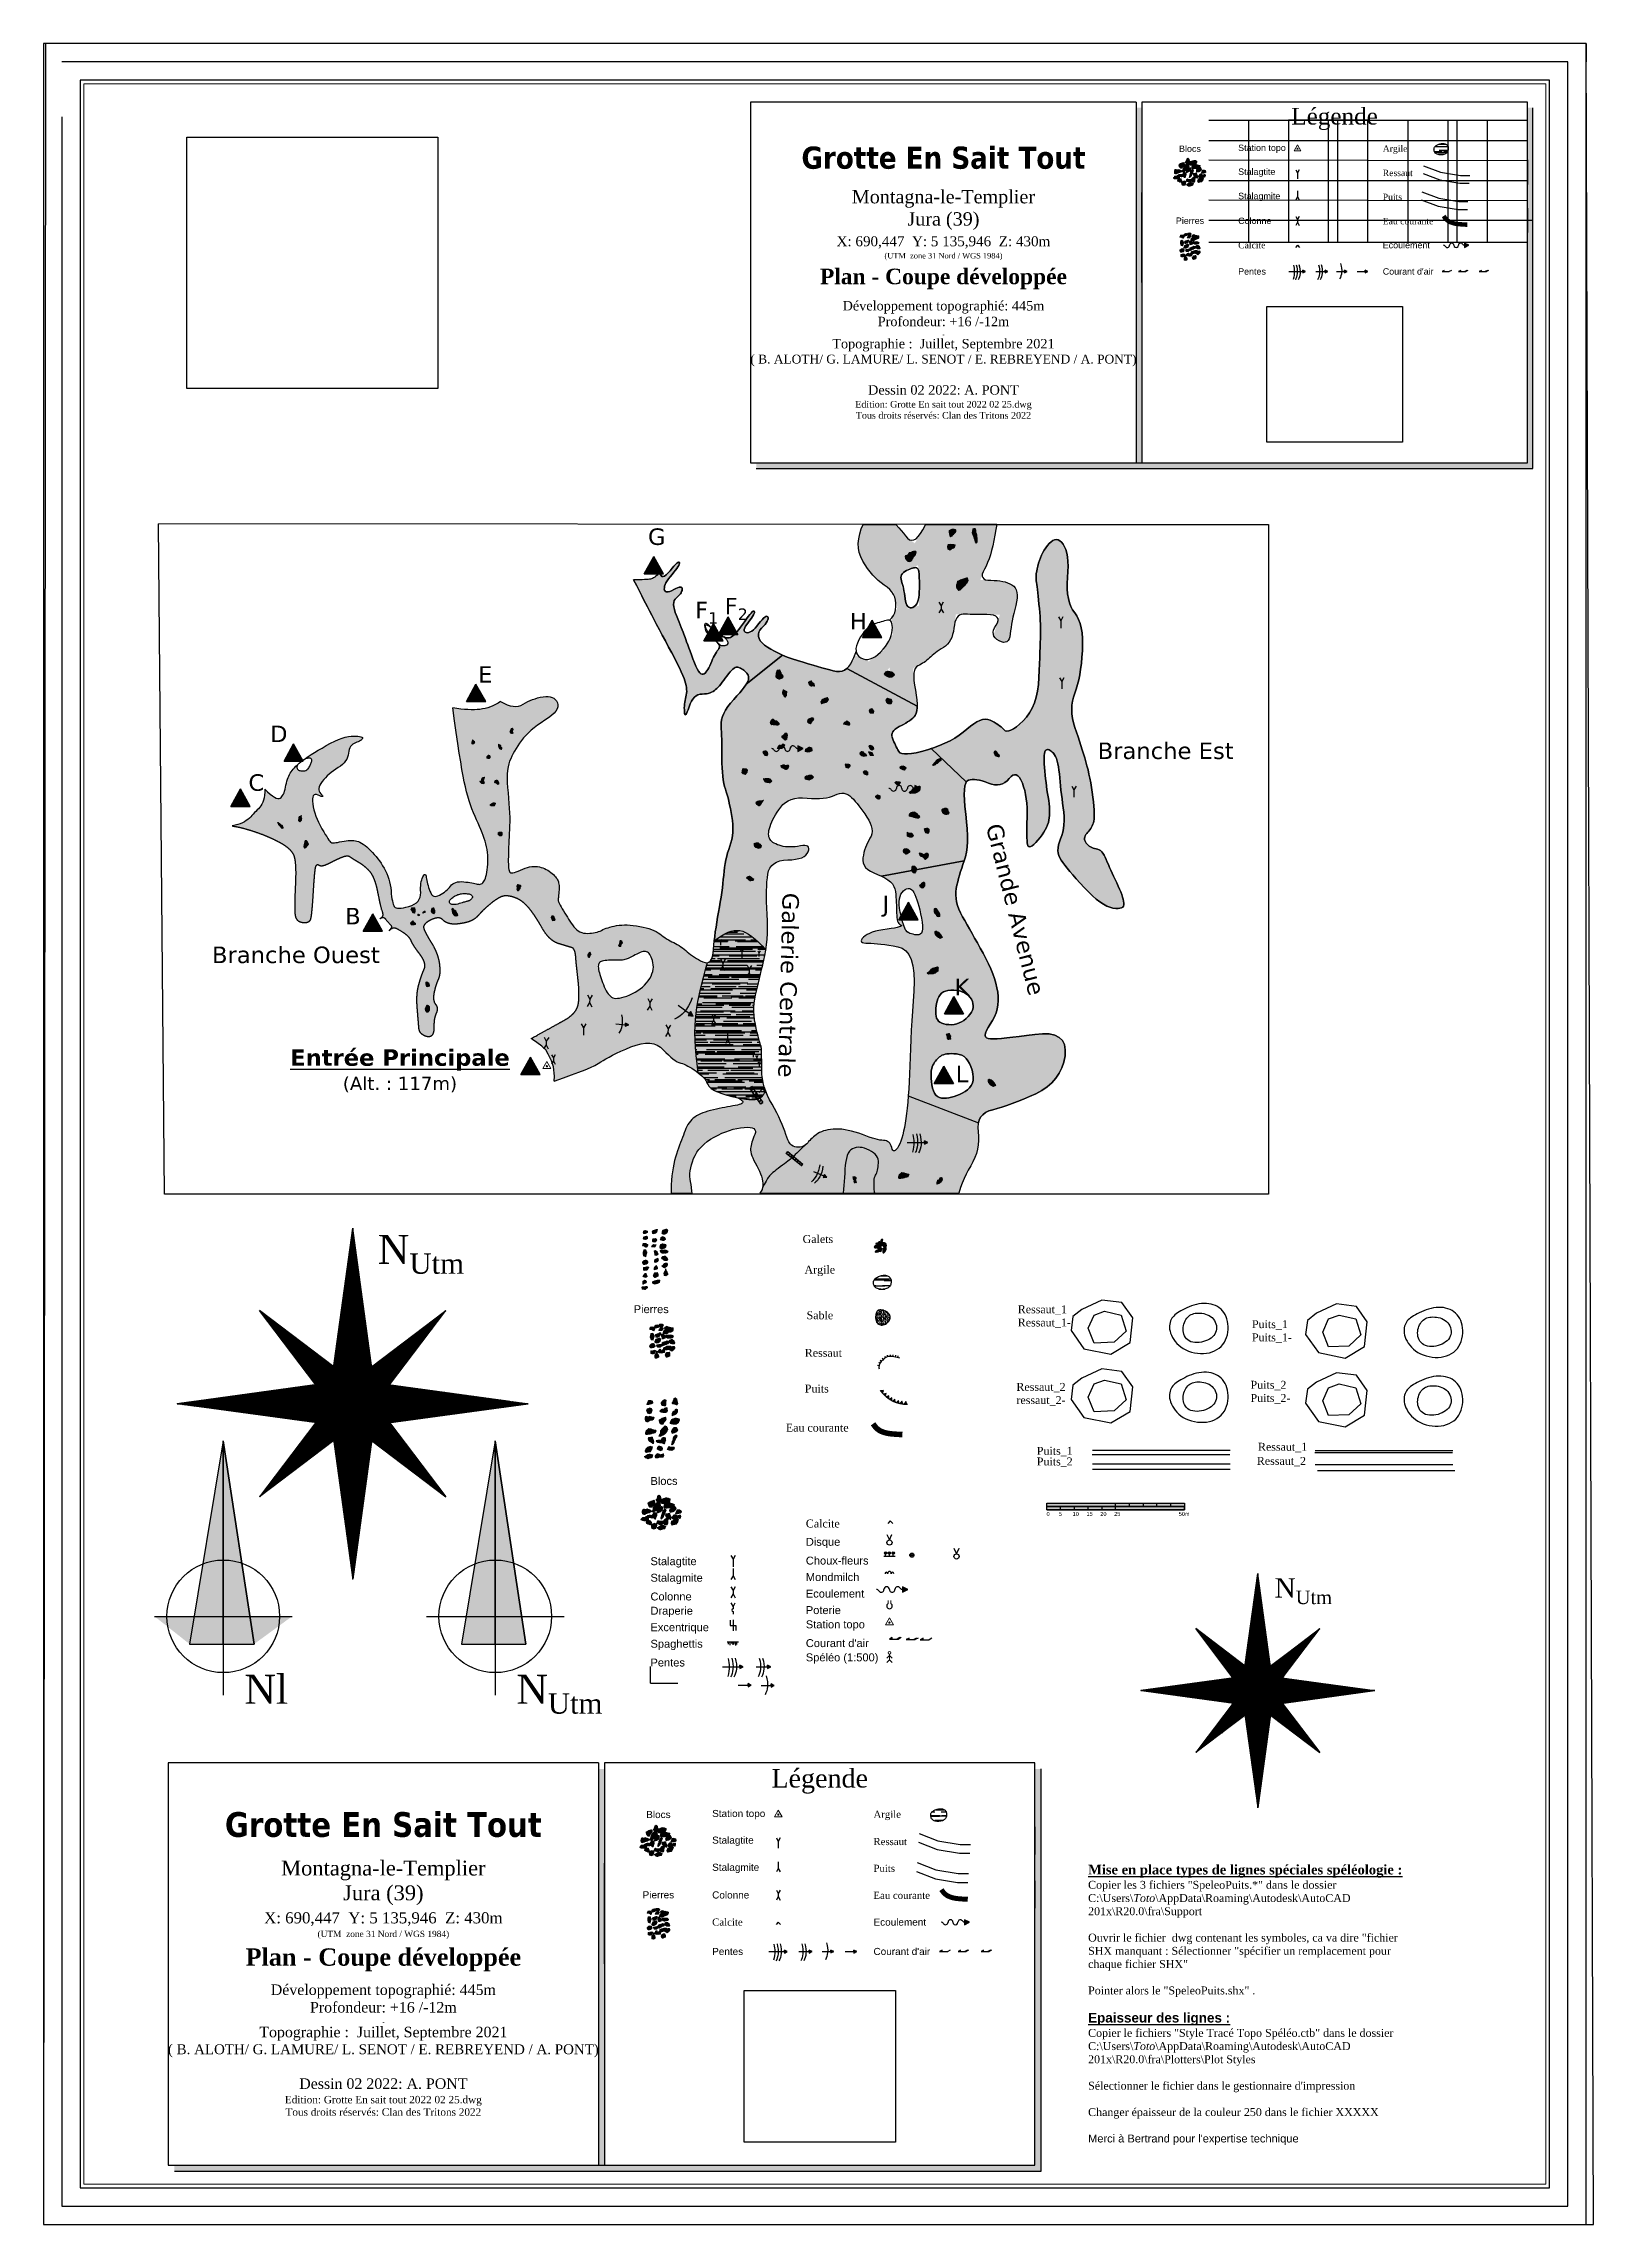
# Paper-space layout 'Tirage A0 Portrait' of a CAD drawing. Header units: metres. Extents: x 0 to 845, y 0 to 1189.
# The model-space entities are those that its viewports show. They can reach past a viewport. Long polylines and large blocks are cut down to what shows.
import ezdxf

# ---------------------------------------------------------------- set-up
doc = ezdxf.new("R2010")
doc.units = ezdxf.units.M
doc.header["$MEASUREMENT"] = 0
for name, color, linetype in [('Blocs - Actifs', 170, 'Continuous'), ('Blocs - Argiles', 32, 'Continuous'), ("Blocs - Courant d'air", 204, 'Continuous'), ('Blocs - Echelle', 250, 'Continuous'), ('Blocs - Pentes', 36, 'Continuous'), ('Blocs - Puits', 36, 'Continuous'), ('Blocs - Sables', 42, 'Continuous'), ('Blocs - Spéléothèmes Fond', 255, 'Continuous'), ('Espace Papier - Cadre Invisible', 7, 'Continuous'), ('Espace Papier - Cadre Visible', 250, 'Continuous'), ('Topo Dessin - Actifs', 170, 'Continuous'), ('Topo Dessin - Divers', 92, 'Continuous'), ('Topo Dessin - Entrées', 224, 'Continuous'), ('Topo Dessin - Fond', 254, 'Continuous'), ('Topo Dessin - Galeries', 10, 'Continuous'), ('Topo Dessin - Légendes Grosses', 176, 'Continuous'), ('Topo Dessin - Puits', 36, 'Continuous'), ('Topo Dessin - Sols', 32, 'Continuous'), ('Topo Dessin - Spéléothèmes', 26, 'Continuous')]:
    doc.layers.add(name, color=color, linetype=linetype)
doc.styles.add('PUITS', font='WINGDNG3.TTF')
doc.linetypes.add('PUITS_1', pattern='A,0.5,[138,SpeleoPuits.shx,S=1,R=0,X=-0.25,Y=0],0.5', length=1)
doc.linetypes.add('PUITS_1-', pattern='A,0.5,[139,SpeleoPuits.shx,S=1,R=0,X=0,Y=0],0.5', length=1)
doc.linetypes.add('PUITS_2', pattern='A,0.6,["p",PUITS,S=1,R=0,X=-0.4,Y=0],0.6', length=1.2)
doc.linetypes.add('PUITS_2-', pattern='A,0.6,["q",PUITS,S=1,R=0,X=-0.4,Y=-1],0.6', length=1.2)
doc.linetypes.add('RESSAUT_1', pattern='A,0.5,[136,SpeleoPuits.shx,S=1,R=0,X=0,Y=0],0.5', length=1)
doc.linetypes.add('RESSAUT_1-', pattern='A,0.5,[137,SpeleoPuits.shx,S=1,R=0,X=0,Y=0],0.5', length=1)
doc.linetypes.add('RESSAUT_2', pattern='A,1,[136,SpeleoPuits.shx,S=1,R=0,X=0,Y=0],1', length=2)
doc.linetypes.add('RESSAUT_2-', pattern='A,1,[137,SpeleoPuits.shx,S=1,R=0,X=0,Y=0],1', length=2)
picture_1 = doc.add_image_def('image1.jpg', size_in_pixel=(1674, 1674))

psp = doc.layouts.new('Tirage A0 Portrait')

msp = doc.modelspace()

# ---------------------------------------------------------------- texts
at = {"layer": 'Blocs - Echelle', "linetype": 'Continuous', "char_height": 2.8787, "attachment_point": 7}
for s, insert in [('\\fTimes New Roman|b0|i0|c0|p18;Galets', (4.85, 136.52)), ('\\fTimes New Roman|b0|i0|c0|p18;Argile', (5.52, 124.51)), ('\\fTimes New Roman|b0|i0|c0|p18; Sable', (5.21, 108.81)), ('{\\fTimes New Roman|b0|i0|c0|p18;Ressaut_1\\PRessaut_1-}', (83.04, 105.66)), ('{\\fTimes New Roman|b0|i0|c0|p18;Puits_1\\PPuits_1-}', (168.18, 100.24)), ('\\fTimes New Roman|b0|i0|c0|p18;Ressaut', (5.63, 95.16)), ('\\fTimes New Roman|b0|i0|c0|p18;Puits', (5.63, 82.17)), ('{\\fTimes New Roman|b0|i0|c0|p18;Ressaut_2\\Pressaut_2-}', (82.56, 77.46)), ('{\\fTimes New Roman|b0|i0|c0|p18;Puits_2\\PPuits_2-}', (167.64, 78.22)), ('\\fTimes New Roman|b0|i0|c0|p18;Eau courante', (-1.26, 67.97)), ('{\\fTimes New Roman|b0|i0|c0|p18;Ressaut_1}', (170.37, 60.49)), ('{\\fTimes New Roman|b0|i0|c0|p18;Puits_1}', (89.96, 59.02)), ('{\\fTimes New Roman|b0|i0|c0|p18;Puits_2}', (89.96, 55.15)), ('{\\fTimes New Roman|b0|i0|c0|p18;Ressaut_2}', (169.95, 55.36))]:
    msp.add_mtext(s, dxfattribs=dict(at, insert=insert))
at = {"layer": 'Blocs - Echelle', "char_height": 2.8787, "attachment_point": 7}
for s, insert in [('\\fArial|b0|i0|c0|p34;\\W1;Pierres', (-56.55, 111.03)), ('\\fArial|b0|i0|c0|p34;\\W1;Blocs', (-50.46, 48.59)), ('{\\fTimes New Roman|b0|i0|c0|p18;Calcite}', (6, 33.12)), ('\\fArial|b0|i0|c0|p34;\\W1;Disque', (6.01, 25.64)), ('\\fArial|b0|i0|c0|p34;\\W1;Stalagtite', (-50.46, 18.59)), ('\\fArial|b0|i0|c0|p34;\\W1;Stalagmite', (-50.46, 12.59)), ('\\fArial|b0|i0|c0|p34;\\W1;Choux-fleurs', (6.01, 19.64)), ('\\fArial|b0|i0|c0|p34;\\W1;Mondmilch', (6.01, 13.64)), ('\\fArial|b0|i0|c0|p34;\\W1;Colonne', (-50.46, 6.59)), ('\\fArial|b0|i0|c0|p34;\\W1;Ecoulement', (6.01, 7.64)), ('\\fArial|b0|i0|c0|p34;\\W1;Draperie', (-50.46, 0.59)), ('\\fArial|b0|i0|c0|p34;\\W1;Poterie', (6.01, 1.64)), ('\\fArial|b0|i0|c0|p34;\\W1;Spaghettis', (-50.46, -11.41)), ('\\fArial|b0|i0|c0|p34;\\W1;Excentrique', (-50.46, -5.41)), ('\\fArial|b0|i0|c0|p34;\\W1;Station topo', (6.01, -4.36)), ("\\fArial|b0|i0|c0|p34;\\W1;Courant d'air", (6.01, -10.36)), ('{\\fArial|b0|i0|c0|p34;Pentes}', (-50.46, -17.41)), ('\\fArial|b0|i0|c0|p34;\\W1;Spéléo (1:500)', (6.01, -16.36))]:
    msp.add_mtext(s, dxfattribs=dict(at, insert=insert))
at = {"layer": 'Blocs - Echelle', "linetype": 'Continuous', "insert": (108.61, -200.84), "char_height": 2.87867, "width": 116.5118, "attachment_point": 7}
msp.add_mtext('{\\fTimes New Roman|b1|i0|c0|p18;\\H1.2158x;\\LMise en place types de lignes spéciales spéléologie :\\H0.82248x;\\P\\fTimes New Roman|b0|i0|c0|p18;\\lCopier les 3 fichiers "SpeleoPuits.*" dans le dossier C:\\\\Users\\\\\\fTimes New Roman|b0|i1|c0|p18;Toto\\fTimes New Roman|b0|i0|c0|p18;\\\\AppData\\\\Roaming\\\\Autodesk\\\\AutoCAD 201x\\\\R20.0\\\\fra\\\\Support\\P\\POuvrir le fichier  dwg contenant les symboles, ca va dire "fichier SHX manquant : Sélectionner "spécifier un remplacement pour chaque fichier SHX"\\P\\PPointer alors le "SpeleoPuits.shx" .\\f@Arial Unicode MS|b0|i0|c0|p34;\\P\\L\\P\\f@Arial Unicode MS|b1|i0|c0|p34;\\H1.2158x;Epaisseur des lignes :\\l\\P\\fTimes New Roman|b0|i0|c0|p18;\\H0.8225x;Copier le fichiers "Style Tracé Topo Spéléo.ctb" dans le dossier C:\\\\Users\\\\\\fTimes New Roman|b0|i1|c0|p18;Toto\\fTimes New Roman|b0|i0|c0|p18;\\\\AppData\\\\Roaming\\\\Autodesk\\\\AutoCAD 201x\\\\R20.0\\\\fra\\\\Plotters\\\\Plot Styles\\f@Arial Unicode MS|b0|i0|c0|p34;\\H0.99997x;\\P\\fTimes New Roman|b0|i0|c0|p18;\\H1x;\\PSélectionner le fichier dans le gestionnaire d\'impression\\P\\PChanger épaisseur de la couleur 250 dans le fichier XXXXX\\f@Arial Unicode MS|b0|i0|c0|p34;\\H0.99997x;\\P\\PMerci à Bertrand pour l\'expertise technique \\P\\P^I}', dxfattribs=at)
at = {"layer": 'Topo Dessin - Entrées', "char_height": 6, "attachment_point": 1}
for s, width, insert in [('{\\fVerdana|b0|i0|c0|p34;G}', 13.4982, (-51.37, 396.3)), ('\\A1;{\\fVerdana|b0|i0|c0|p34;F\\H0.7x;\\S^ 1;}', 13.4982, (-34.24, 369.67)), ('\\A1;{\\fVerdana|b0|i0|c0|p34;F\\H0.7x;\\S^ 2;}', 13.4982, (-23.5, 371.06)), ('{\\fVerdana|b0|i0|c0|p34;H}', 13.4982, (21.96, 365.6)), ('{\\fVerdana|b0|i0|c0|p34;E}', 65.5246, (-113.11, 346.22)), ('{\\fVerdana|b0|i0|c0|p34;D}', 65.5246, (-188.74, 324.62)), ('{\\fVerdana|b0|i0|c0|p34;C}', 65.5246, (-196.61, 306.93)), ('{\\fVerdana|b0|i0|c0|p34;J}', 13.4982, (33.9, 262.8)), ('{\\fVerdana|b0|i0|c0|p34;B}', 7.4662, (-161.46, 258.38)), ('{\\fVerdana|b0|i0|c0|p34;K}', 13.4982, (60.04, 232.61)), ('\\pxqc;{\\fVerdana|b1|i0|c0|p34;\\LEntrée Principale\\fVerdana|b0|i0|c0|p34;\\l\\P\\H0.8x;(Alt. : 117m)}', 81.1722, (-182.11, 206.97)), ('{\\fVerdana|b0|i0|c0|p34;L}', 13.4982, (60.48, 200.99, 19.96))]:
    msp.add_mtext_dynamic_manual_height_columns(s, width=width, gutter_width=12.5, heights=[0], dxfattribs=dict(at, insert=insert))
at = {"layer": 'Topo Dessin - Légendes Grosses', "linetype": 'Continuous', "char_height": 6, "attachment_point": 1}
for s, insert in [('{\\fVerdana|b0|i0|c0|p34;Branche Est}', (112.08, 318.48)), ('{\\fVerdana|b0|i0|c0|p34;Branche Ouest}', (-209.85, 244.31))]:
    msp.add_mtext_dynamic_manual_height_columns(s, width=65.5246, gutter_width=12.5, heights=[0], dxfattribs=dict(at, insert=insert))
for s, width, insert, rotation in [('{\\fVerdana|b0|i0|c0|p34;Grande Avenue}', 65.5246, (77.23, 289.58), 284.25), ('{\\fVerdana|b0|i0|c0|p34;Galerie Centrale}', 83.5597, (3.57, 263.77), 268.61798)]:
    msp.add_mtext_dynamic_manual_height_columns(s, width=width, gutter_width=12.5, heights=[0], dxfattribs=dict(at, insert=insert, rotation=rotation))

# ---------------------------------------------------------------- blocks, each defined once
blk = doc.blocks.new('Nord Utm 02')
h = blk.add_hatch()
h.set_pattern_fill('ANSI31', color=256)
h.paths.add_polyline_path([(0, 63.8), (0, 0), (7.7, 7.7)])
h.paths.add_polyline_path([(63.8, 0), (0, 0), (7.7, -7.7)])
h.paths.add_polyline_path([(0, 0), (-7.7, -7.7), (0, -63.8)])
h.paths.add_polyline_path([(-7.7, 7.7), (-63.8, 0), (0, 0)])
h = blk.add_hatch()
h.set_pattern_fill('ANSI31', color=255)
h.paths.add_polyline_path([(0, 63.8), (-7.7, 7.7), (0, 0)])
h.paths.add_polyline_path([(7.7, 7.7), (0, 0), (63.8, 0)])
h.paths.add_polyline_path([(7.7, -7.7), (0, 0), (0, -63.8)])
h.paths.add_polyline_path([(0, 0), (-63.8, 0), (-7.7, -7.7)])
h = blk.add_hatch()
h.set_pattern_fill('ANSI31', color=256)
h.paths.add_polyline_path([(7.7, 7.7), (13.4, 6.9), (33.8, 33.8)])
h.paths.add_polyline_path([(7.7, -7.7), (6.9, -13.4), (33.8, -33.8)])
h.paths.add_polyline_path([(-33.8, -33.8), (-7.7, -7.7), (-13.4, -6.9)])
h.paths.add_polyline_path([(-33.8, 33.8), (-7.7, 7.7), (-6.9, 13.4)])
h = blk.add_hatch()
h.set_pattern_fill('ANSI31', color=255)
h.paths.add_polyline_path([(33.8, 33.8), (6.9, 13.4), (7.7, 7.7)])
h.paths.add_polyline_path([(13.4, -6.9), (7.7, -7.7), (33.8, -33.8)])
h.paths.add_polyline_path([(-6.9, -13.4), (-7.7, -7.7), (-33.8, -33.8)])
h.paths.add_polyline_path([(-33.8, 33.8), (-13.4, 6.9), (-7.7, 7.7)])
for p, q in [((-33.2, -33.2), (33.2, 33.2)), ((33.2, -33.2), (-33.2, 33.2)), ((0, -35.3), (0, 35.3)), ((0, 0), (-10.1, 0)), ((-5.4, 5.4), (0, 0)), ((0, 10.1), (0, 0)), ((5.4, 5.4), (0, 0)), ((0, 0), (0, -10.1)), ((10.1, 0), (0, 0)), ((35.3, 0), (-35.3, 0)), ((0, 0), (-5.4, -5.4)), ((0, 0), (5.4, -5.4))]:
    blk.add_line(p, q)
for points in [[(0, 0), (-7.7, 7.7), (0, 63.8), (0, 0)], [(0, 0), (7.7, 7.7), (0, 63.8), (0, 0)], [(-7.7, 7.7), (-6.9, 13.4), (-33.8, 33.8), (-7.7, 7.7)], [(-7.7, 7.7), (-13.4, 6.9), (-33.8, 33.8), (-7.7, 7.7)], [(7.7, 7.7), (6.9, 13.4), (33.8, 33.8), (7.7, 7.7)], [(0, 0), (-7.7, 7.7), (-63.8, 0), (0, 0)], [(0, 0), (-7.7, -7.7), (-63.8, 0), (0, 0)], [(0, 0), (-7.7, -7.7), (0, -63.8), (0, 0)], [(0, 0), (7.7, 7.7), (63.8, 0), (0, 0)], [(0, 0), (7.7, -7.7), (0, -63.8), (0, 0)], [(-7.7, -7.7), (-13.4, -6.9), (-33.8, -33.8), (-7.7, -7.7)], [(-7.7, -7.7), (-6.9, -13.4), (-33.8, -33.8), (-7.7, -7.7)], [(7.7, -7.7), (6.9, -13.4), (33.8, -33.8), (7.7, -7.7)], [(7.7, -7.7), (13.4, -6.9), (33.8, -33.8), (7.7, -7.7)]]:
    blk.add_lwpolyline(points)
for points in [[(7.7, 7.7), (13.4, 6.9), (33.8, 33.8), (7.7, 7.7)], [(0, 0), (7.7, -7.7), (63.8, 0), (0, 0)]]:
    blk.add_lwpolyline(points, close=True)
at = {"layer": 'Blocs - Echelle'}
for p, q in [((0, 63.8), (0, -28.7)), ((0, -10.1), (0, 63.8)), ((-33.8, 33.8), (15.2, -15.2)), ((5.4, -5.4), (-33.8, 33.8)), ((-13.3, -13.3), (13.3, 13.3)), ((-25, 0), (25, 0))]:
    blk.add_line(p, q, dxfattribs=at)
at = {"layer": 'Blocs - Echelle', "insert": (9.2, 61.3), "char_height": 10.537, "width": 44.187, "attachment_point": 1}
blk.add_mtext('\\A1;{\\fTimes New Roman|b0|i0|c0|p18;N\\H0.7x;\\S^ Utm;}', dxfattribs=at)
blk = doc.blocks.new('*U116')
at = {"layer": 'Topo Dessin - Spéléothèmes'}
h = blk.add_hatch(color=255, dxfattribs=at)
h.dxf.hatch_style = 2
edge = h.paths.add_edge_path()
edge.add_spline(control_points=[(0.31, 1.06), (-0.01, 0.95), (-0.33, 0.74), (-0.65, 0.31), (-0.97, -0.12), (-1.08, -0.12), (-0.97, -0.44), (-0.86, -0.76), (-0.86, -1.08), (-0.54, -1.19), (-0.22, -1.3), (0.2, -1.3), (0.2, -1.3), (0.2, -1.3), (0.63, -1.4), (0.63, -0.87), (0.63, -0.33), (0.63, -0.23), (0.74, 0.1), (0.85, 0.42), (0.85, 0.84), (0.85, 0.84), (0.85, 0.84), (0.31, 1.06), (0.31, 1.06)], knot_values=[0, 0, 0, 0, 1, 1, 1, 2, 2, 2, 3, 3, 3, 4, 4, 4, 5, 5, 5, 6, 6, 6, 7, 7, 7, 8, 8, 8, 8], degree=3, periodic=0)
at = {"layer": 'Topo Dessin - Spéléothèmes', "lineweight": 5}
blk.add_lwpolyline([(-0.97, -0.44), (0.69, -0.05), (0.31, 1.06)], dxfattribs=at)
at = {"layer": 'Topo Dessin - Spéléothèmes', "lineweight": 9}
blk.add_open_spline([(0.31, 1.06), (-0.01, 0.95), (-0.33, 0.74), (-0.65, 0.31), (-0.97, -0.12), (-1.08, -0.12), (-0.97, -0.44), (-0.86, -0.76), (-0.86, -1.08), (-0.54, -1.19), (-0.22, -1.3), (0.2, -1.3), (0.2, -1.3), (0.2, -1.3), (0.63, -1.4), (0.63, -0.87), (0.63, -0.33), (0.63, -0.23), (0.74, 0.1), (0.85, 0.42), (0.85, 0.84), (0.85, 0.84), (0.85, 0.84), (0.31, 1.06), (0.31, 1.06)], degree=3, knots=[0, 0, 0, 0, 1, 1, 1, 2, 2, 2, 3, 3, 3, 4, 4, 4, 5, 5, 5, 6, 6, 6, 7, 7, 7, 8, 8, 8, 8], dxfattribs=at)
blk = doc.blocks.new('*U117')
at = {"layer": 'Topo Dessin - Spéléothèmes'}
h = blk.add_hatch(color=255, dxfattribs=at)
h.dxf.hatch_style = 2
edge = h.paths.add_edge_path()
edge.add_spline(control_points=[(-0.64, 0.86), (-0.64, 0.86), (-1.18, 0.86), (-1.07, 0.43), (-0.96, 0), (-0.75, -0.75), (-0.75, -0.75), (-0.75, -0.75), (-0.11, -0.96), (-0.11, -0.96), (-0.11, -0.96), (0.64, -0.75), (0.64, -0.75), (0.64, -0.75), (0.96, 0.32), (0.96, 0.32), (0.96, 0.32), (0.75, 0.96), (0.75, 0.96), (0.75, 0.96), (0.11, 1.18), (0.11, 1.18), (0.11, 1.18), (-0.64, 0.86), (-0.64, 0.86)], knot_values=[0, 0, 0, 0, 1, 1, 1, 2, 2, 2, 3, 3, 3, 4, 4, 4, 5, 5, 5, 6, 6, 6, 7, 7, 7, 8, 8, 8, 8], degree=3, periodic=0)
at = {"layer": 'Topo Dessin - Spéléothèmes', "lineweight": 5}
blk.add_lwpolyline([(-0.96, 0.75), (0, 0), (0.96, 0.32)], dxfattribs=at)
at = {"layer": 'Topo Dessin - Spéléothèmes', "lineweight": 9}
blk.add_open_spline([(-0.64, 0.86), (-0.64, 0.86), (-1.18, 0.86), (-1.07, 0.43), (-0.96, 0), (-0.75, -0.75), (-0.75, -0.75), (-0.75, -0.75), (-0.11, -0.96), (-0.11, -0.96), (-0.11, -0.96), (0.64, -0.75), (0.64, -0.75), (0.64, -0.75), (0.96, 0.32), (0.96, 0.32), (0.96, 0.32), (0.75, 0.96), (0.75, 0.96), (0.75, 0.96), (0.11, 1.18), (0.11, 1.18), (0.11, 1.18), (-0.64, 0.86), (-0.64, 0.86)], degree=3, knots=[0, 0, 0, 0, 1, 1, 1, 2, 2, 2, 3, 3, 3, 4, 4, 4, 5, 5, 5, 6, 6, 6, 7, 7, 7, 8, 8, 8, 8], dxfattribs=at)
blk = doc.blocks.new('*U118')
at = {"layer": 'Topo Dessin - Spéléothèmes'}
h = blk.add_hatch(color=255, dxfattribs=at)
h.dxf.hatch_style = 2
edge = h.paths.add_edge_path()
edge.add_spline(control_points=[(-0.43, 0.75), (-0.86, 0.86), (-1.39, 1.28), (-1.5, 0.32), (-1.6, -0.64), (-1.39, -0.96), (-0.96, -1.07), (-0.53, -1.18), (-0.64, -0.96), (-0.21, -0.86), (0.21, -0.75), (0.21, -0.53), (0.54, -0.53), (0.86, -0.53), (1.07, -0.43), (1.39, -0.21), (1.71, 0), (1.71, 0.32), (1.71, 0.32), (1.71, 0.32), (1.39, 0.75), (0.96, 0.75), (0.54, 0.75), (0.21, 0.96), (0.21, 0.96), (0.21, 0.96), (-0.43, 0.75), (-0.43, 0.75)], knot_values=[0, 0, 0, 0, 1, 1, 1, 2, 2, 2, 3, 3, 3, 4, 4, 4, 5, 5, 5, 6, 6, 6, 7, 7, 7, 8, 8, 8, 9, 9, 9, 9], degree=3, periodic=0)
at = {"layer": 'Topo Dessin - Spéléothèmes', "lineweight": 5}
for points in [[(-1.34, 0.82), (-0.86, -0.11), (0, 0), (0.96, 0.32), (1.71, 0.32)], [(-0.86, -0.11), (-0.75, -0.75), (-0.96, -1.07)]]:
    blk.add_lwpolyline(points, dxfattribs=at)
at = {"layer": 'Topo Dessin - Spéléothèmes', "lineweight": 9}
blk.add_open_spline([(-0.43, 0.75), (-0.86, 0.86), (-1.39, 1.28), (-1.5, 0.32), (-1.6, -0.64), (-1.39, -0.96), (-0.96, -1.07), (-0.53, -1.18), (-0.64, -0.96), (-0.21, -0.86), (0.21, -0.75), (0.21, -0.53), (0.54, -0.53), (0.86, -0.53), (1.07, -0.43), (1.39, -0.21), (1.71, 0), (1.71, 0.32), (1.71, 0.32), (1.71, 0.32), (1.39, 0.75), (0.96, 0.75), (0.54, 0.75), (0.21, 0.96), (0.21, 0.96), (0.21, 0.96), (-0.43, 0.75), (-0.43, 0.75)], degree=3, knots=[0, 0, 0, 0, 1, 1, 1, 2, 2, 2, 3, 3, 3, 4, 4, 4, 5, 5, 5, 6, 6, 6, 7, 7, 7, 8, 8, 8, 9, 9, 9, 9], dxfattribs=at)
blk = doc.blocks.new('block 521')
at = {"layer": 'Topo Dessin - Spéléothèmes'}
h = blk.add_hatch(color=255, dxfattribs=at)
h.dxf.hatch_style = 2
edge = h.paths.add_edge_path()
edge.add_spline(control_points=[(0, 0.32), (-0.75, 0.54), (-0.75, 0.86), (-1.07, 0.64), (-1.39, 0.43), (-1.39, 0.43), (-1.6, 0.11), (-1.82, -0.21), (-1.82, -0.11), (-1.82, -0.53), (-1.82, -0.96), (-1.71, -0.75), (-1.28, -0.86), (-0.86, -0.96), (-0.64, -0.64), (-0.32, -0.64), (0, -0.64), (0, -0.43), (0.32, -0.53), (0.64, -0.64), (1.07, -0.64), (1.07, -0.64), (1.07, -0.64), (1.28, 0), (1.28, 0), (1.28, 0), (1.18, 0.54), (1.18, 0.54), (1.18, 0.54), (1.07, 0.64), (0.75, 0.54), (0.43, 0.43), (0, 0.32), (0, 0.32)], knot_values=[0, 0, 0, 0, 1, 1, 1, 2, 2, 2, 3, 3, 3, 4, 4, 4, 5, 5, 5, 6, 6, 6, 7, 7, 7, 8, 8, 8, 9, 9, 9, 10, 10, 10, 11, 11, 11, 11], degree=3, periodic=0)
at = {"layer": 'Topo Dessin - Spéléothèmes', "lineweight": 5}
for points in [[(-1.07, 0.64), (-0.86, -0.21), (0, 0), (0.75, 0), (1.28, 0)], [(-0.86, -0.21), (-1.28, -0.86)]]:
    blk.add_lwpolyline(points, dxfattribs=at)
at = {"layer": 'Topo Dessin - Spéléothèmes', "lineweight": 9}
blk.add_open_spline([(0, 0.32), (-0.75, 0.54), (-0.75, 0.86), (-1.07, 0.64), (-1.39, 0.43), (-1.39, 0.43), (-1.6, 0.11), (-1.82, -0.21), (-1.82, -0.11), (-1.82, -0.53), (-1.82, -0.96), (-1.71, -0.75), (-1.28, -0.86), (-0.86, -0.96), (-0.64, -0.64), (-0.32, -0.64), (0, -0.64), (0, -0.43), (0.32, -0.53), (0.64, -0.64), (1.07, -0.64), (1.07, -0.64), (1.07, -0.64), (1.28, 0), (1.28, 0), (1.28, 0), (1.18, 0.54), (1.18, 0.54), (1.18, 0.54), (1.07, 0.64), (0.75, 0.54), (0.43, 0.43), (0, 0.32), (0, 0.32)], degree=3, knots=[0, 0, 0, 0, 1, 1, 1, 2, 2, 2, 3, 3, 3, 4, 4, 4, 5, 5, 5, 6, 6, 6, 7, 7, 7, 8, 8, 8, 9, 9, 9, 10, 10, 10, 11, 11, 11, 11], dxfattribs=at)
blk = doc.blocks.new('*U119')
at = {"layer": 'Topo Dessin - Spéléothèmes'}
h = blk.add_hatch(color=255, dxfattribs=at)
h.dxf.hatch_style = 2
edge = h.paths.add_edge_path()
edge.add_spline(control_points=[(-0.11, 1.18), (-0.53, 0.75), (-1.07, 0.53), (-1.18, 0.11), (-1.28, -0.32), (-1.28, -0.32), (-1.28, -0.64), (-1.28, -0.96), (-1.18, -1.07), (-0.53, -0.96), (0.11, -0.86), (0.86, -0.75), (0.86, -0.75), (0.86, -0.75), (1.39, -0.53), (1.71, -0.53), (2.03, -0.53), (2.25, -0.21), (2.25, -0.21), (2.25, -0.21), (2.57, 0.43), (2.57, 0.43), (2.57, 0.43), (2.25, 0.75), (1.82, 0.75), (1.39, 0.75), (1.18, 1.07), (0.75, 1.07), (0.32, 1.07), (-0.11, 1.18), (-0.11, 1.18)], knot_values=[0, 0, 0, 0, 1, 1, 1, 2, 2, 2, 3, 3, 3, 4, 4, 4, 5, 5, 5, 6, 6, 6, 7, 7, 7, 8, 8, 8, 9, 9, 9, 10, 10, 10, 10], degree=3, periodic=0)
at = {"layer": 'Topo Dessin - Spéléothèmes', "lineweight": 5}
for points in [[(0, 0), (-0.53, -0.96)], [(-0.11, 1.18), (0, 0), (1.07, 0.11), (1.93, 0.32), (2.57, 0.43)]]:
    blk.add_lwpolyline(points, dxfattribs=at)
at = {"layer": 'Topo Dessin - Spéléothèmes', "lineweight": 9}
blk.add_open_spline([(-0.11, 1.18), (-0.53, 0.75), (-1.07, 0.53), (-1.18, 0.11), (-1.28, -0.32), (-1.28, -0.32), (-1.28, -0.64), (-1.28, -0.96), (-1.18, -1.07), (-0.53, -0.96), (0.11, -0.86), (0.86, -0.75), (0.86, -0.75), (0.86, -0.75), (1.39, -0.53), (1.71, -0.53), (2.03, -0.53), (2.25, -0.21), (2.25, -0.21), (2.25, -0.21), (2.57, 0.43), (2.57, 0.43), (2.57, 0.43), (2.25, 0.75), (1.82, 0.75), (1.39, 0.75), (1.18, 1.07), (0.75, 1.07), (0.32, 1.07), (-0.11, 1.18), (-0.11, 1.18)], degree=3, knots=[0, 0, 0, 0, 1, 1, 1, 2, 2, 2, 3, 3, 3, 4, 4, 4, 5, 5, 5, 6, 6, 6, 7, 7, 7, 8, 8, 8, 9, 9, 9, 10, 10, 10, 10], dxfattribs=at)
blk = doc.blocks.new('*U120')
at = {"layer": 'Topo Dessin - Spéléothèmes'}
h = blk.add_hatch(color=255, dxfattribs=at)
h.dxf.hatch_style = 2
edge = h.paths.add_edge_path()
edge.add_spline(control_points=[(0.46, 1.38), (0.46, 1.38), (-0.39, 0.74), (-0.39, 0.31), (-0.39, -0.12), (-0.71, -0.97), (-0.71, -0.97), (-0.71, -0.97), (-0.93, -1.72), (-0.93, -1.72), (-0.93, -1.72), (-1.14, -2.26), (-0.82, -2.15), (-0.5, -2.04), (-0.07, -1.4), (-0.07, -1.4), (-0.07, -1.4), (0.03, -1.08), (0.25, -0.76), (0.46, -0.44), (0.57, 0.2), (0.57, 0.2), (0.57, 0.2), (0.89, 0.52), (1, 0.95), (1.1, 1.38), (0.46, 1.38), (0.46, 1.38)], knot_values=[0, 0, 0, 0, 1, 1, 1, 2, 2, 2, 3, 3, 3, 4, 4, 4, 5, 5, 5, 6, 6, 6, 7, 7, 7, 8, 8, 8, 9, 9, 9, 9], degree=3, periodic=0)
at = {"layer": 'Topo Dessin - Spéléothèmes', "lineweight": 5}
blk.add_lwpolyline([(-0.57, -0.56), (0.5, -0.1), (0.46, 1.38)], dxfattribs=at)
at = {"layer": 'Topo Dessin - Spéléothèmes', "lineweight": 9}
blk.add_open_spline([(0.46, 1.38), (0.46, 1.38), (-0.39, 0.74), (-0.39, 0.31), (-0.39, -0.12), (-0.71, -0.97), (-0.71, -0.97), (-0.71, -0.97), (-0.93, -1.72), (-0.93, -1.72), (-0.93, -1.72), (-1.14, -2.26), (-0.82, -2.15), (-0.5, -2.04), (-0.07, -1.4), (-0.07, -1.4), (-0.07, -1.4), (0.03, -1.08), (0.25, -0.76), (0.46, -0.44), (0.57, 0.2), (0.57, 0.2), (0.57, 0.2), (0.89, 0.52), (1, 0.95), (1.1, 1.38), (0.46, 1.38), (0.46, 1.38)], degree=3, knots=[0, 0, 0, 0, 1, 1, 1, 2, 2, 2, 3, 3, 3, 4, 4, 4, 5, 5, 5, 6, 6, 6, 7, 7, 7, 8, 8, 8, 9, 9, 9, 9], dxfattribs=at)
blk = doc.blocks.new('*U121')
at = {"layer": 'Topo Dessin - Spéléothèmes'}
h = blk.add_hatch(color=255, dxfattribs=at)
h.dxf.hatch_style = 2
edge = h.paths.add_edge_path()
edge.add_spline(control_points=[(-0.95, 0.96), (-0.95, 0.96), (-1.17, 0.11), (-0.74, -0.21), (-0.31, -0.54), (-0.81, -0.46), (-0.31, -0.54), (0.44, -0.96), (0.76, -1.18), (0.76, -1.18), (0.76, -1.18), (1.08, -0.96), (0.97, -0.54), (0.87, -0.11), (1.08, -0.54), (0.87, -0.11), (0.65, 0.32), (0.44, 1.07), (0.44, 1.07), (0.44, 1.07), (-0.1, 1.07), (-0.1, 1.07), (-0.1, 1.07), (-0.95, 0.96), (-0.95, 0.96)], knot_values=[0, 0, 0, 0, 1, 1, 1, 2, 2, 2, 3, 3, 3, 4, 4, 4, 5, 5, 5, 6, 6, 6, 7, 7, 7, 8, 8, 8, 8], degree=3, periodic=0)
at = {"layer": 'Topo Dessin - Spéléothèmes', "lineweight": 5}
for points in [[(-0.95, 0.96), (0.23, 0.21), (0.87, -0.11)], [(0.87, -0.11), (0.23, -0.86)]]:
    blk.add_lwpolyline(points, dxfattribs=at)
at = {"layer": 'Topo Dessin - Spéléothèmes', "lineweight": 9}
blk.add_open_spline([(-0.95, 0.96), (-0.95, 0.96), (-1.17, 0.11), (-0.74, -0.21), (-0.31, -0.54), (-0.81, -0.46), (-0.31, -0.54), (0.44, -0.96), (0.76, -1.18), (0.76, -1.18), (0.76, -1.18), (1.08, -0.96), (0.97, -0.54), (0.87, -0.11), (1.08, -0.54), (0.87, -0.11), (0.65, 0.32), (0.44, 1.07), (0.44, 1.07), (0.44, 1.07), (-0.1, 1.07), (-0.1, 1.07), (-0.1, 1.07), (-0.95, 0.96), (-0.95, 0.96)], degree=3, knots=[0, 0, 0, 0, 1, 1, 1, 2, 2, 2, 3, 3, 3, 4, 4, 4, 5, 5, 5, 6, 6, 6, 7, 7, 7, 8, 8, 8, 8], dxfattribs=at)
blk = doc.blocks.new('*U122')
at = {"layer": 'Topo Dessin - Spéléothèmes'}
h = blk.add_hatch(color=255, dxfattribs=at)
h.dxf.hatch_style = 2
edge = h.paths.add_edge_path()
edge.add_spline(control_points=[(-0.35, 1.04), (-0.35, 1.04), (-0.99, 0.4), (-1.1, 0.08), (-1.2, -0.24), (-1.2, -0.89), (-1.2, -0.89), (-1.2, -0.89), (-1.63, -1.53), (-1.63, -1.53), (-1.63, -1.53), (-1.74, -1.85), (-1.74, -1.85), (-1.74, -1.85), (-1.1, -1.95), (-1.1, -1.95), (-1.1, -1.95), (-0.24, -1.42), (-0.24, -1.42), (-0.24, -1.42), (0.29, -1.1), (0.29, -1.1), (0.29, -1.1), (0.62, -0.99), (0.83, -0.56), (1.04, -0.14), (1.47, 0.61), (1.47, 0.61), (1.47, 0.61), (1.36, 1.04), (1.36, 1.04), (1.36, 1.04), (1.04, 1.57), (1.04, 1.57), (1.04, 1.57), (1.28, 1.98), (0.85, 1.87), (0.42, 1.77), (0.72, 2.11), (0.19, 1.57), (-0.35, 1.04), (-0.35, 1.04), (-0.35, 1.04)], knot_values=[0, 0, 0, 0, 1, 1, 1, 2, 2, 2, 3, 3, 3, 4, 4, 4, 5, 5, 5, 6, 6, 6, 7, 7, 7, 8, 8, 8, 9, 9, 9, 10, 10, 10, 11, 11, 11, 12, 12, 12, 13, 13, 13, 14, 14, 14, 14], degree=3, periodic=0)
at = {"layer": 'Topo Dessin - Spéléothèmes', "lineweight": 5}
blk.add_lwpolyline([(1.04, 1.57), (0.94, 0.72), (0.83, -0.56), (-0.03, -0.78), (-0.78, -0.89), (-1.2, -0.89)], dxfattribs=at)
at = {"layer": 'Topo Dessin - Spéléothèmes', "lineweight": 9}
blk.add_open_spline([(-0.35, 1.04), (-0.35, 1.04), (-0.99, 0.4), (-1.1, 0.08), (-1.2, -0.24), (-1.2, -0.89), (-1.2, -0.89), (-1.2, -0.89), (-1.63, -1.53), (-1.63, -1.53), (-1.63, -1.53), (-1.74, -1.85), (-1.74, -1.85), (-1.74, -1.85), (-1.1, -1.95), (-1.1, -1.95), (-1.1, -1.95), (-0.24, -1.42), (-0.24, -1.42), (-0.24, -1.42), (0.29, -1.1), (0.29, -1.1), (0.29, -1.1), (0.62, -0.99), (0.83, -0.56), (1.04, -0.14), (1.47, 0.61), (1.47, 0.61), (1.47, 0.61), (1.36, 1.04), (1.36, 1.04), (1.36, 1.04), (1.04, 1.57), (1.04, 1.57), (1.04, 1.57), (1.28, 1.98), (0.85, 1.87), (0.42, 1.77), (0.72, 2.11), (0.19, 1.57), (-0.35, 1.04), (-0.35, 1.04), (-0.35, 1.04)], degree=3, knots=[0, 0, 0, 0, 1, 1, 1, 2, 2, 2, 3, 3, 3, 4, 4, 4, 5, 5, 5, 6, 6, 6, 7, 7, 7, 8, 8, 8, 9, 9, 9, 10, 10, 10, 11, 11, 11, 12, 12, 12, 13, 13, 13, 14, 14, 14, 14], dxfattribs=at)
blk = doc.blocks.new('*U123')
at = {"layer": 'Topo Dessin - Spéléothèmes'}
h = blk.add_hatch(color=255, dxfattribs=at)
h.dxf.hatch_style = 2
edge = h.paths.add_edge_path()
edge.add_spline(control_points=[(-0.21, 0.75), (-0.21, 0.75), (-0.86, 0.32), (-0.86, 0.32), (-0.86, 0.32), (-0.96, -0.11), (-0.75, -0.53), (-0.53, -0.96), (-0.21, -1.28), (-0.21, -1.28), (-0.21, -1.28), (0.53, -1.28), (0.53, -1.28), (0.53, -1.28), (1.07, -0.21), (1.07, -0.21), (1.07, -0.21), (1.71, 0.11), (1.6, 0.53), (1.5, 0.96), (1.6, 1.28), (1.28, 1.28), (0.96, 1.28), (0.11, 0.86), (0.11, 0.86), (0.11, 0.86), (-0.21, 0.75), (-0.21, 0.75)], knot_values=[0, 0, 0, 0, 1, 1, 1, 2, 2, 2, 3, 3, 3, 4, 4, 4, 5, 5, 5, 6, 6, 6, 7, 7, 7, 8, 8, 8, 9, 9, 9, 9], degree=3, periodic=0)
at = {"layer": 'Topo Dessin - Spéléothèmes', "lineweight": 5}
for points in [[(-0.86, 0.32), (0, 0), (0.86, 0.43), (1.6, 0.53)], [(0, 0), (0.32, -0.53), (0.53, -1.28)]]:
    blk.add_lwpolyline(points, dxfattribs=at)
at = {"layer": 'Topo Dessin - Spéléothèmes', "lineweight": 9}
blk.add_open_spline([(-0.21, 0.75), (-0.21, 0.75), (-0.86, 0.32), (-0.86, 0.32), (-0.86, 0.32), (-0.96, -0.11), (-0.75, -0.53), (-0.53, -0.96), (-0.21, -1.28), (-0.21, -1.28), (-0.21, -1.28), (0.53, -1.28), (0.53, -1.28), (0.53, -1.28), (1.07, -0.21), (1.07, -0.21), (1.07, -0.21), (1.71, 0.11), (1.6, 0.53), (1.5, 0.96), (1.6, 1.28), (1.28, 1.28), (0.96, 1.28), (0.11, 0.86), (0.11, 0.86), (0.11, 0.86), (-0.21, 0.75), (-0.21, 0.75)], degree=3, knots=[0, 0, 0, 0, 1, 1, 1, 2, 2, 2, 3, 3, 3, 4, 4, 4, 5, 5, 5, 6, 6, 6, 7, 7, 7, 8, 8, 8, 9, 9, 9, 9], dxfattribs=at)
blk = doc.blocks.new('*U124')
at = {"layer": 'Topo Dessin - Spéléothèmes'}
h = blk.add_hatch(color=255, dxfattribs=at)
h.dxf.hatch_style = 2
edge = h.paths.add_edge_path()
edge.add_spline(control_points=[(-0.3, 0.8), (-0.3, 0.8), (-0.73, 0.48), (-1.05, 0.16), (-1.37, -0.17), (-1.26, -0.59), (-1.26, -0.59), (-1.26, -0.59), (-0.94, -1.13), (-0.94, -1.13), (-0.94, -1.13), (0.56, -0.81), (0.56, -0.81), (0.56, -0.81), (1.2, 0.05), (1.2, 0.05), (1.2, 0.05), (1.41, 0.91), (1.41, 0.91), (1.41, 0.91), (0.56, 1.23), (0.56, 1.23), (0.56, 1.23), (-0.3, 0.8), (-0.3, 0.8)], knot_values=[0, 0, 0, 0, 1, 1, 1, 2, 2, 2, 3, 3, 3, 4, 4, 4, 5, 5, 5, 6, 6, 6, 7, 7, 7, 8, 8, 8, 8], degree=3, periodic=0)
at = {"layer": 'Topo Dessin - Spéléothèmes', "lineweight": 5}
blk.add_lwpolyline([(0.56, 1.23), (0.34, 0.16), (-0.19, -0.49), (-0.94, -1.13)], dxfattribs=at)
at = {"layer": 'Topo Dessin - Spéléothèmes', "lineweight": 9}
blk.add_open_spline([(-0.3, 0.8), (-0.3, 0.8), (-0.73, 0.48), (-1.05, 0.16), (-1.37, -0.17), (-1.26, -0.59), (-1.26, -0.59), (-1.26, -0.59), (-0.94, -1.13), (-0.94, -1.13), (-0.94, -1.13), (0.56, -0.81), (0.56, -0.81), (0.56, -0.81), (1.2, 0.05), (1.2, 0.05), (1.2, 0.05), (1.41, 0.91), (1.41, 0.91), (1.41, 0.91), (0.56, 1.23), (0.56, 1.23), (0.56, 1.23), (-0.3, 0.8), (-0.3, 0.8)], degree=3, knots=[0, 0, 0, 0, 1, 1, 1, 2, 2, 2, 3, 3, 3, 4, 4, 4, 5, 5, 5, 6, 6, 6, 7, 7, 7, 8, 8, 8, 8], dxfattribs=at)
blk = doc.blocks.new('*U125')
at = {"layer": 'Topo Dessin - Spéléothèmes'}
h = blk.add_hatch(color=255, dxfattribs=at)
h.dxf.hatch_style = 2
edge = h.paths.add_edge_path()
edge.add_spline(control_points=[(-0.12, 1.18), (-0.12, 1.18), (-0.44, 0.86), (-0.76, 0.43), (-1.08, 0), (-1.19, 0), (-1.19, -0.32), (-1.19, -0.64), (-0.98, -1.07), (-0.98, -1.07), (-0.98, -1.07), (-0.02, -0.85), (-0.02, -0.85), (-0.02, -0.85), (0.63, -0.42), (0.63, -0.42), (0.63, -0.42), (1.16, 0.33), (1.16, 0.33), (1.16, 0.33), (0.63, 1.18), (0.63, 1.18), (0.63, 1.18), (-0.12, 1.18), (-0.12, 1.18)], knot_values=[0, 0, 0, 0, 1, 1, 1, 2, 2, 2, 3, 3, 3, 4, 4, 4, 5, 5, 5, 6, 6, 6, 7, 7, 7, 8, 8, 8, 8], degree=3, periodic=0)
at = {"layer": 'Topo Dessin - Spéléothèmes', "lineweight": 5}
blk.add_lwpolyline([(-0.12, 1.18), (0.63, -0.42)], dxfattribs=at)
at = {"layer": 'Topo Dessin - Spéléothèmes', "lineweight": 9}
blk.add_open_spline([(-0.12, 1.18), (-0.12, 1.18), (-0.44, 0.86), (-0.76, 0.43), (-1.08, 0), (-1.19, 0), (-1.19, -0.32), (-1.19, -0.64), (-0.98, -1.07), (-0.98, -1.07), (-0.98, -1.07), (-0.02, -0.85), (-0.02, -0.85), (-0.02, -0.85), (0.63, -0.42), (0.63, -0.42), (0.63, -0.42), (1.16, 0.33), (1.16, 0.33), (1.16, 0.33), (0.63, 1.18), (0.63, 1.18), (0.63, 1.18), (-0.12, 1.18), (-0.12, 1.18)], degree=3, knots=[0, 0, 0, 0, 1, 1, 1, 2, 2, 2, 3, 3, 3, 4, 4, 4, 5, 5, 5, 6, 6, 6, 7, 7, 7, 8, 8, 8, 8], dxfattribs=at)
blk = doc.blocks.new('*U108')
at = {"layer": 'Topo Dessin - Spéléothèmes'}
h = blk.add_hatch(color=255, dxfattribs=at)
h.dxf.hatch_style = 2
edge = h.paths.add_edge_path()
edge.add_spline(control_points=[(0.21, 1.07), (-0.21, 1.07), (-0.86, 0.86), (-1.28, 0.43), (-1.71, 0), (-2.14, 0.43), (-1.71, 0), (-1.28, -0.43), (-0.96, -0.64), (-0.64, -0.64), (-0.32, -0.64), (-0.11, -0.43), (0.21, -0.43), (0.53, -0.43), (0.96, -0.21), (0.96, -0.21), (0.96, -0.21), (1.28, 0.75), (1.28, 0.75), (1.28, 0.75), (0.21, 1.07), (0.21, 1.07)], knot_values=[0, 0, 0, 0, 1, 1, 1, 2, 2, 2, 3, 3, 3, 4, 4, 4, 5, 5, 5, 6, 6, 6, 7, 7, 7, 7], degree=3, periodic=0)
at = {"layer": 'Topo Dessin - Spéléothèmes', "lineweight": 5}
for points in [[(0.21, 1.07), (0, 0), (-0.64, -0.64)], [(0, 0), (1.28, 0.75)]]:
    blk.add_lwpolyline(points, dxfattribs=at)
at = {"layer": 'Topo Dessin - Spéléothèmes', "color": 0, "lineweight": 5}
blk.add_lwpolyline([(0, 0), (0, 0)], dxfattribs=at)
at = {"layer": 'Topo Dessin - Spéléothèmes', "lineweight": 9}
blk.add_open_spline([(0.21, 1.07), (-0.21, 1.07), (-0.86, 0.86), (-1.28, 0.43), (-1.71, 0), (-2.14, 0.43), (-1.71, 0), (-1.28, -0.43), (-0.96, -0.64), (-0.64, -0.64), (-0.32, -0.64), (-0.11, -0.43), (0.21, -0.43), (0.53, -0.43), (0.96, -0.21), (0.96, -0.21), (0.96, -0.21), (1.28, 0.75), (1.28, 0.75), (1.28, 0.75), (0.21, 1.07), (0.21, 1.07)], degree=3, knots=[0, 0, 0, 0, 1, 1, 1, 2, 2, 2, 3, 3, 3, 4, 4, 4, 5, 5, 5, 6, 6, 6, 7, 7, 7, 7], dxfattribs=at)
blk = doc.blocks.new('*U109')
at = {"layer": 'Topo Dessin - Spéléothèmes'}
h = blk.add_hatch(color=255, dxfattribs=at)
h.dxf.hatch_style = 2
edge = h.paths.add_edge_path()
edge.add_spline(control_points=[(-0.32, 0.53), (-0.32, 0.53), (-0.64, 0.86), (-0.96, 0.21), (-1.28, -0.43), (-1.28, -0.43), (-1.28, -0.43), (-1.28, -0.43), (-0.64, -0.64), (-0.21, -0.75), (0.21, -0.86), (0.64, -0.75), (0.64, -0.75), (0.64, -0.75), (1.28, -0.21), (1.28, -0.21), (1.28, -0.21), (1.5, 0.43), (1.18, 0.43), (0.86, 0.43), (0.32, 0.43), (0.32, 0.43), (0.32, 0.43), (-0.32, 0.53), (-0.32, 0.53)], knot_values=[0, 0, 0, 0, 1, 1, 1, 2, 2, 2, 3, 3, 3, 4, 4, 4, 5, 5, 5, 6, 6, 6, 7, 7, 7, 8, 8, 8, 8], degree=3, periodic=0)
at = {"layer": 'Topo Dessin - Spéléothèmes', "lineweight": 5}
for points in [[(-1.28, -0.43), (0, 0), (1.28, -0.21)], [(0, 0), (0.32, -0.79)]]:
    blk.add_lwpolyline(points, dxfattribs=at)
at = {"layer": 'Topo Dessin - Spéléothèmes', "lineweight": 9}
blk.add_open_spline([(-0.32, 0.53), (-0.32, 0.53), (-0.64, 0.86), (-0.96, 0.21), (-1.28, -0.43), (-1.28, -0.43), (-1.28, -0.43), (-1.28, -0.43), (-0.64, -0.64), (-0.21, -0.75), (0.21, -0.86), (0.64, -0.75), (0.64, -0.75), (0.64, -0.75), (1.28, -0.21), (1.28, -0.21), (1.28, -0.21), (1.5, 0.43), (1.18, 0.43), (0.86, 0.43), (0.32, 0.43), (0.32, 0.43), (0.32, 0.43), (-0.32, 0.53), (-0.32, 0.53)], degree=3, knots=[0, 0, 0, 0, 1, 1, 1, 2, 2, 2, 3, 3, 3, 4, 4, 4, 5, 5, 5, 6, 6, 6, 7, 7, 7, 8, 8, 8, 8], dxfattribs=at)
blk = doc.blocks.new('*U110')
at = {"layer": 'Topo Dessin - Spéléothèmes'}
h = blk.add_hatch(color=255, dxfattribs=at)
h.dxf.hatch_style = 2
edge = h.paths.add_edge_path()
edge.add_spline(control_points=[(-0.76, 0.29), (-1.51, 0.4), (-2.48, 0.4), (-2.48, 0.08), (-2.48, -0.24), (-1.94, -0.46), (-1.94, -0.46), (-1.94, -0.46), (-1.94, -0.56), (-1.3, -0.67), (-0.66, -0.78), (-0.76, -0.46), (-0.23, -0.67), (0.3, -0.88), (0.3, -1.52), (0.63, -0.67), (0.95, 0.19), (1.05, 0.19), (0.95, 0.51), (0.84, 0.83), (0.95, 1.26), (0.52, 1.26), (0.09, 1.26), (-0.02, 1.47), (-0.23, 1.15), (-0.44, 0.83), (-0.76, 0.29), (-0.76, 0.29)], knot_values=[0, 0, 0, 0, 1, 1, 1, 2, 2, 2, 3, 3, 3, 4, 4, 4, 5, 5, 5, 6, 6, 6, 7, 7, 7, 8, 8, 8, 9, 9, 9, 9], degree=3, periodic=0)
at = {"layer": 'Topo Dessin - Spéléothèmes', "lineweight": 5}
blk.add_lwpolyline([(-0.76, 0.29), (0.95, 0.51)], dxfattribs=at)
at = {"layer": 'Topo Dessin - Spéléothèmes', "lineweight": 9}
blk.add_open_spline([(-0.76, 0.29), (-1.51, 0.4), (-2.48, 0.4), (-2.48, 0.08), (-2.48, -0.24), (-1.94, -0.46), (-1.94, -0.46), (-1.94, -0.46), (-1.94, -0.56), (-1.3, -0.67), (-0.66, -0.78), (-0.76, -0.46), (-0.23, -0.67), (0.3, -0.88), (0.3, -1.52), (0.63, -0.67), (0.95, 0.19), (1.05, 0.19), (0.95, 0.51), (0.84, 0.83), (0.95, 1.26), (0.52, 1.26), (0.09, 1.26), (-0.02, 1.47), (-0.23, 1.15), (-0.44, 0.83), (-0.76, 0.29), (-0.76, 0.29)], degree=3, knots=[0, 0, 0, 0, 1, 1, 1, 2, 2, 2, 3, 3, 3, 4, 4, 4, 5, 5, 5, 6, 6, 6, 7, 7, 7, 8, 8, 8, 9, 9, 9, 9], dxfattribs=at)
blk = doc.blocks.new('*U111')
at = {"layer": 'Topo Dessin - Spéléothèmes'}
h = blk.add_hatch(color=255, dxfattribs=at)
h.dxf.hatch_style = 2
edge = h.paths.add_edge_path()
edge.add_spline(control_points=[(-0.43, 1.39), (-0.43, 1.39), (-0.53, 0.64), (-0.75, 0.21), (-0.96, -0.21), (-1.18, 0.21), (-0.96, -0.21), (-0.75, -0.64), (-0.43, -0.43), (-0.11, -0.64), (0.21, -0.86), (0.75, -0.86), (0.75, -0.86), (0.75, -0.86), (1.07, -0.32), (1.07, -0.32), (1.07, -0.32), (0.86, 0.43), (0.86, 0.43), (0.86, 0.43), (0.64, 1.18), (0.64, 1.18), (0.64, 1.18), (0.11, 1.71), (0.11, 1.71), (0.11, 1.71), (-0.43, 1.39), (-0.43, 1.39)], knot_values=[0, 0, 0, 0, 1, 1, 1, 2, 2, 2, 3, 3, 3, 4, 4, 4, 5, 5, 5, 6, 6, 6, 7, 7, 7, 8, 8, 8, 9, 9, 9, 9], degree=3, periodic=0)
at = {"layer": 'Topo Dessin - Spéléothèmes', "lineweight": 5}
for points in [[(-0.75, 0.21), (0, 0), (0.86, 0.43)], [(0, 0), (0.75, -0.86)]]:
    blk.add_lwpolyline(points, dxfattribs=at)
at = {"layer": 'Topo Dessin - Spéléothèmes', "lineweight": 9}
blk.add_open_spline([(-0.43, 1.39), (-0.43, 1.39), (-0.53, 0.64), (-0.75, 0.21), (-0.96, -0.21), (-1.18, 0.21), (-0.96, -0.21), (-0.75, -0.64), (-0.43, -0.43), (-0.11, -0.64), (0.21, -0.86), (0.75, -0.86), (0.75, -0.86), (0.75, -0.86), (1.07, -0.32), (1.07, -0.32), (1.07, -0.32), (0.86, 0.43), (0.86, 0.43), (0.86, 0.43), (0.64, 1.18), (0.64, 1.18), (0.64, 1.18), (0.11, 1.71), (0.11, 1.71), (0.11, 1.71), (-0.43, 1.39), (-0.43, 1.39)], degree=3, knots=[0, 0, 0, 0, 1, 1, 1, 2, 2, 2, 3, 3, 3, 4, 4, 4, 5, 5, 5, 6, 6, 6, 7, 7, 7, 8, 8, 8, 9, 9, 9, 9], dxfattribs=at)
blk = doc.blocks.new('*U112')
at = {"layer": 'Topo Dessin - Spéléothèmes'}
h = blk.add_hatch(color=255, dxfattribs=at)
h.dxf.hatch_style = 2
edge = h.paths.add_edge_path()
edge.add_spline(control_points=[(-0.32, 0.53), (-0.96, 0.32), (-1.18, 0.64), (-1.39, 0.32), (-1.6, 0), (-2.14, -0.21), (-1.82, -0.43), (-1.5, -0.64), (-1.39, -0.75), (-0.86, -0.75), (-0.32, -0.75), (0.21, -0.75), (0.21, -0.75), (0.21, -0.75), (0.86, -0.53), (0.86, -0.11), (0.86, 0.32), (0.75, 0.75), (0.75, 0.75), (0.75, 0.75), (0.75, 1.07), (0.43, 1.07), (0.11, 1.07), (-0.32, 0.53), (-0.32, 0.53)], knot_values=[0, 0, 0, 0, 1, 1, 1, 2, 2, 2, 3, 3, 3, 4, 4, 4, 5, 5, 5, 6, 6, 6, 7, 7, 7, 8, 8, 8, 8], degree=3, periodic=0)
at = {"layer": 'Topo Dessin - Spéléothèmes', "lineweight": 5}
for points in [[(-1.39, 0.32), (0, 0), (0.86, -0.11)], [(0, 0), (-0.43, -0.75)]]:
    blk.add_lwpolyline(points, dxfattribs=at)
at = {"layer": 'Topo Dessin - Spéléothèmes', "lineweight": 9}
blk.add_open_spline([(-0.32, 0.53), (-0.96, 0.32), (-1.18, 0.64), (-1.39, 0.32), (-1.6, 0), (-2.14, -0.21), (-1.82, -0.43), (-1.5, -0.64), (-1.39, -0.75), (-0.86, -0.75), (-0.32, -0.75), (0.21, -0.75), (0.21, -0.75), (0.21, -0.75), (0.86, -0.53), (0.86, -0.11), (0.86, 0.32), (0.75, 0.75), (0.75, 0.75), (0.75, 0.75), (0.75, 1.07), (0.43, 1.07), (0.11, 1.07), (-0.32, 0.53), (-0.32, 0.53)], degree=3, knots=[0, 0, 0, 0, 1, 1, 1, 2, 2, 2, 3, 3, 3, 4, 4, 4, 5, 5, 5, 6, 6, 6, 7, 7, 7, 8, 8, 8, 8], dxfattribs=at)
blk = doc.blocks.new('*U113')
at = {"layer": 'Topo Dessin - Spéléothèmes'}
h = blk.add_hatch(color=255, dxfattribs=at)
h.dxf.hatch_style = 2
edge = h.paths.add_edge_path()
edge.add_spline(control_points=[(-0.37, 0.24), (-0.37, 0.24), (-0.91, 0.35), (-1.01, 0.03), (-1.12, -0.29), (-1.23, -0.61), (-1.23, -0.61), (-1.23, -0.61), (-1.23, -1.36), (-1.23, -1.36), (-1.23, -1.36), (-0.37, -1.04), (-0.37, -1.04), (-0.37, -1.04), (0.27, -0.61), (0.27, -0.61), (0.27, -0.61), (0.7, 0.03), (0.7, 0.03), (0.7, 0.03), (0.91, 0.57), (0.7, 0.89), (0.48, 1.21), (-0.16, 0.89), (-0.16, 0.89), (-0.16, 0.89), (-0.37, 0.24), (-0.37, 0.24)], knot_values=[0, 0, 0, 0, 1, 1, 1, 2, 2, 2, 3, 3, 3, 4, 4, 4, 5, 5, 5, 6, 6, 6, 7, 7, 7, 8, 8, 8, 9, 9, 9, 9], degree=3, periodic=0)
at = {"layer": 'Topo Dessin - Spéléothèmes', "lineweight": 5}
blk.add_lwpolyline([(-0.37, 0.24), (-0.37, -1.04)], dxfattribs=at)
at = {"layer": 'Topo Dessin - Spéléothèmes', "lineweight": 9}
blk.add_open_spline([(-0.37, 0.24), (-0.37, 0.24), (-0.91, 0.35), (-1.01, 0.03), (-1.12, -0.29), (-1.23, -0.61), (-1.23, -0.61), (-1.23, -0.61), (-1.23, -1.36), (-1.23, -1.36), (-1.23, -1.36), (-0.37, -1.04), (-0.37, -1.04), (-0.37, -1.04), (0.27, -0.61), (0.27, -0.61), (0.27, -0.61), (0.7, 0.03), (0.7, 0.03), (0.7, 0.03), (0.91, 0.57), (0.7, 0.89), (0.48, 1.21), (-0.16, 0.89), (-0.16, 0.89), (-0.16, 0.89), (-0.37, 0.24), (-0.37, 0.24)], degree=3, knots=[0, 0, 0, 0, 1, 1, 1, 2, 2, 2, 3, 3, 3, 4, 4, 4, 5, 5, 5, 6, 6, 6, 7, 7, 7, 8, 8, 8, 9, 9, 9, 9], dxfattribs=at)
blk = doc.blocks.new('*U114')
at = {"layer": 'Topo Dessin - Spéléothèmes'}
h = blk.add_hatch(color=255, dxfattribs=at)
h.dxf.hatch_style = 2
edge = h.paths.add_edge_path()
edge.add_spline(control_points=[(-0.93, -0.16), (-0.93, -0.16), (-0.39, 0.48), (-0.07, 0.37), (0.25, 0.27), (0.57, 0.05), (0.57, 0.05), (0.57, 0.05), (0.89, -0.48), (0.89, -0.48), (0.89, -0.48), (0.78, -1.12), (0.78, -1.12), (0.78, -1.12), (0.25, -1.34), (0.25, -1.34), (0.25, -1.34), (-0.18, -1.12), (-0.5, -1.02), (-0.82, -0.91), (-1.03, -0.59), (-1.03, -0.59), (-1.03, -0.59), (-0.93, -0.16), (-0.93, -0.16)], knot_values=[0, 0, 0, 0, 1, 1, 1, 2, 2, 2, 3, 3, 3, 4, 4, 4, 5, 5, 5, 6, 6, 6, 7, 7, 7, 8, 8, 8, 8], degree=3, periodic=0)
at = {"layer": 'Topo Dessin - Spéléothèmes', "lineweight": 5}
for points in [[(0, 0), (-0.5, -1.02)], [(-0.09, 0.38), (0, 0), (0.78, -1.12)]]:
    blk.add_lwpolyline(points, dxfattribs=at)
at = {"layer": 'Topo Dessin - Spéléothèmes', "lineweight": 9}
blk.add_open_spline([(-0.93, -0.16), (-0.93, -0.16), (-0.39, 0.48), (-0.07, 0.37), (0.25, 0.27), (0.57, 0.05), (0.57, 0.05), (0.57, 0.05), (0.89, -0.48), (0.89, -0.48), (0.89, -0.48), (0.78, -1.12), (0.78, -1.12), (0.78, -1.12), (0.25, -1.34), (0.25, -1.34), (0.25, -1.34), (-0.18, -1.12), (-0.5, -1.02), (-0.82, -0.91), (-1.03, -0.59), (-1.03, -0.59), (-1.03, -0.59), (-0.93, -0.16), (-0.93, -0.16)], degree=3, knots=[0, 0, 0, 0, 1, 1, 1, 2, 2, 2, 3, 3, 3, 4, 4, 4, 5, 5, 5, 6, 6, 6, 7, 7, 7, 8, 8, 8, 8], dxfattribs=at)
blk = doc.blocks.new('*U115')
at = {"layer": 'Topo Dessin - Spéléothèmes'}
h = blk.add_hatch(color=255, dxfattribs=at)
h.dxf.hatch_style = 2
edge = h.paths.add_edge_path()
edge.add_spline(control_points=[(8, 27), (0, 27), (-11, 21), (-19, 19), (-27, 16), (-35, 13), (-37, 3), (-40, -8), (-43, -19), (-43, -19), (-43, -19), (-40, -24), (-32, -27), (-24, -29), (-8, -29), (-8, -29), (-8, -29), (13, -29), (13, -29), (13, -29), (32, -16), (32, -16), (32, -16), (37, -11), (40, -3), (43, 5), (45, 13), (45, 13), (45, 13), (40, 24), (29, 24), (19, 24), (8, 27), (8, 27)], knot_values=[0, 0, 0, 0, 1, 1, 1, 2, 2, 2, 3, 3, 3, 4, 4, 4, 5, 5, 5, 6, 6, 6, 7, 7, 7, 8, 8, 8, 9, 9, 9, 10, 10, 10, 11, 11, 11, 11], degree=3, periodic=0)
at = {"layer": 'Topo Dessin - Spéléothèmes', "lineweight": 5}
for points in [[(-37, 3), (0, 0), (24, 16), (45, 13)], [(0, 0), (13, -29)]]:
    blk.add_lwpolyline(points, dxfattribs=at)
at = {"layer": 'Topo Dessin - Spéléothèmes', "lineweight": 9}
blk.add_open_spline([(8, 27), (0, 27), (-11, 21), (-19, 19), (-27, 16), (-35, 13), (-37, 3), (-40, -8), (-43, -19), (-43, -19), (-43, -19), (-40, -24), (-32, -27), (-24, -29), (-8, -29), (-8, -29), (-8, -29), (13, -29), (13, -29), (13, -29), (32, -16), (32, -16), (32, -16), (37, -11), (40, -3), (43, 5), (45, 13), (45, 13), (45, 13), (40, 24), (29, 24), (19, 24), (8, 27), (8, 27)], degree=3, knots=[0, 0, 0, 0, 1, 1, 1, 2, 2, 2, 3, 3, 3, 4, 4, 4, 5, 5, 5, 6, 6, 6, 7, 7, 7, 8, 8, 8, 9, 9, 9, 10, 10, 10, 11, 11, 11, 11], dxfattribs=at)
blk = doc.blocks.new('block 519')
at = {"layer": 'Topo Dessin - Spéléothèmes'}
h = blk.add_hatch(color=255, dxfattribs=at)
h.dxf.hatch_style = 2
edge = h.paths.add_edge_path()
edge.add_spline(control_points=[(-0.86, -0.53), (-0.43, 0.53), (-0.43, 1.07), (0.21, 0.96), (0.86, 0.86), (1.18, 0.64), (1.28, 0.32), (1.39, 0), (1.28, -0.21), (0.86, -0.32), (0.43, -0.43), (0.32, -0.43), (-0.11, -0.53), (-0.53, -0.64), (-0.86, -0.53), (-0.86, -0.53)], knot_values=[0, 0, 0, 0, 1, 1, 1, 2, 2, 2, 3, 3, 3, 4, 4, 4, 5, 5, 5, 5], degree=3, periodic=0)
at = {"layer": 'Topo Dessin - Spéléothèmes', "lineweight": 5}
for points in [[(0, 0), (-0.11, -0.53)], [(0.21, 0.96), (0, 0), (1.28, 0.32)]]:
    blk.add_lwpolyline(points, dxfattribs=at)
at = {"layer": 'Topo Dessin - Spéléothèmes', "lineweight": 9}
blk.add_open_spline([(-0.86, -0.53), (-0.43, 0.53), (-0.43, 1.07), (0.21, 0.96), (0.86, 0.86), (1.18, 0.64), (1.28, 0.32), (1.39, 0), (1.28, -0.21), (0.86, -0.32), (0.43, -0.43), (0.32, -0.43), (-0.11, -0.53), (-0.53, -0.64), (-0.86, -0.53), (-0.86, -0.53)], degree=3, knots=[0, 0, 0, 0, 1, 1, 1, 2, 2, 2, 3, 3, 3, 4, 4, 4, 5, 5, 5, 5], dxfattribs=at)
blk = doc.blocks.new('*U93')
at = {"layer": 'Topo Dessin - Spéléothèmes'}
for name, p in [('*U118', (-5.52, 0.43)), ('*U110', (-2.68, -1.21)), ('*U123', (-4.07, 3.29)), ('*U122', (-1.85, 2.18)), ('*U111', (-1.05, 4.7)), ('*U113', (-0.34, 1.28)), ('*U120', (0.66, -0.1)), ('*U119', (2.07, 2.59)), ('*U125', (4.08, 1.18)), ('block 519', (5.89, 0.17)), ('*U112', (-5.58, -2.14)), ('*U114', (-4.56, -3.08)), ('*U117', (-2.76, -4.95)), ('*U109', (-0.63, -3.51)), ('*U108', (0.26, -5.56)), ('*U116', (1.57, -3.04)), ('*U121', (2.47, -1.33)), ('*U124', (4.69, -3.34)), ('block 521', (5.68, -1.4))]:
    blk.add_blockref(name, p, dxfattribs=at)
at = {"layer": 'Topo Dessin - Spéléothèmes', "xscale": 0.03937007874015748, "yscale": 0.03937007874015748, "zscale": 0.03937007874015748}
blk.add_blockref('*U115', (1.37, 4.4), dxfattribs=at)
blk = doc.blocks.new('*U63')
at = {"layer": 'Topo Dessin - Spéléothèmes'}
for p, q in [((-0.8, 1.38), (0, 0)), ((0.79, 1.38), (0, 0.01)), ((0, 0), (0, -2.68))]:
    blk.add_line(p, q, dxfattribs=at)
blk = doc.blocks.new('*U70')
at = {"layer": 'Topo Dessin - Spéléothèmes'}
for p, q in [((0, 0), (-0.79, -1.37)), ((0, 2.69), (0, 0)), ((0, 0), (0.8, -1.37))]:
    blk.add_line(p, q, dxfattribs=at)
blk = doc.blocks.new('*U76')
at = {"layer": 'Topo Dessin - Spéléothèmes'}
for p, q in [((-0.8, 1.98), (0, 0.61)), ((0.79, 1.98), (0, 0.61)), ((0, 0.61), (0, -0.61)), ((0, -0.61), (-0.79, -1.98)), ((0, -0.6), (0.8, -1.98))]:
    blk.add_line(p, q, dxfattribs=at)
blk = doc.blocks.new('*U77')
at = {"layer": 'Blocs - Actifs'}
h = blk.add_hatch(color=256, dxfattribs=at)
h.dxf.hatch_style = 1
h.paths.add_polyline_path([(4.73, -1), (6.73, 0), (4.73, 1)])
for p, q in [((6.73, 0), (4.73, 1)), ((4.73, 1), (4.73, -1)), ((4.73, -1), (6.73, 0))]:
    blk.add_line(p, q, dxfattribs=at)
for centre, radius, start, end in [((4.94, 1.35), 1.36, 217.17945, 261.26354), ((-4.73, -1), 1, 28.4711, 90.00504)]:
    blk.add_arc(centre, radius, start, end, dxfattribs=at)
for centre, major_axis, ratio, start_param, end_param in [((-1, 0), (0, -1), 0.999831, 7.853982, 10.99523), ((3, 0), (0, -1), 0.999914, 2.121384, 4.712733), ((-3, 0), (0, 1), 1, 8.404856, 10.995574), ((1, 0), (1, 0), 0.999967, 3.141363, 6.283185)]:
    blk.add_ellipse(centre, major_axis=major_axis, ratio=ratio, start_param=start_param, end_param=end_param, dxfattribs=at)
blk = doc.blocks.new('*U81')
at = {"layer": 'Topo Dessin - Divers'}
h = blk.add_hatch(color=256, dxfattribs=at)
h.dxf.hatch_style = 2
edge = h.paths.add_edge_path()
edge.add_spline(control_points=[(0.25, 0), (0.25, -0.14), (0.14, -0.25), (0, -0.25), (-0.14, -0.25), (-0.25, -0.14), (-0.25, 0), (-0.25, 0.14), (-0.14, 0.25), (0, 0.25), (0.14, 0.25), (0.25, 0.14), (0.25, 0)], knot_values=[0, 0, 0, 0, 1, 1, 1, 2, 2, 2, 3, 3, 3, 4, 4, 4, 4], degree=3, periodic=0)
at = {"layer": 'Topo Dessin - Divers', "lineweight": 5}
blk.add_lwpolyline([(-1.5, -0.87), (1.5, -0.87), (0, 1.73), (-1.5, -0.87)], dxfattribs=at)
blk.add_open_spline([(0.25, 0), (0.25, -0.14), (0.14, -0.25), (0, -0.25), (-0.14, -0.25), (-0.25, -0.14), (-0.25, 0), (-0.25, 0.14), (-0.14, 0.25), (0, 0.25), (0.14, 0.25), (0.25, 0.14), (0.25, 0)], degree=3, knots=[0, 0, 0, 0, 1, 1, 1, 2, 2, 2, 3, 3, 3, 4, 4, 4, 4], dxfattribs=at)
blk = doc.blocks.new('Pente 003')
at = {"layer": 'Blocs - Pentes'}
h = blk.add_hatch(color=256, dxfattribs=at)
h.dxf.hatch_style = 1
h.paths.add_polyline_path([(2.51, -0.64), (3.7, -0.04), (2.51, 0.55)])
for p, q in [((2.51, -0.04), (2.51, 0.55)), ((2.51, 0.55), (2.51, -0.64)), ((3.7, -0.04), (2.51, 0.55)), ((-3.82, -0.04), (2.51, -0.04)), ((2.51, -0.64), (3.7, -0.04))]:
    blk.add_line(p, q, dxfattribs=at)
for points in [[(-1.77, 2.91), (-1.59, 2.17), (-1.46, 1.44), (-1.37, 0.7), (-1.34, -0.05), (-1.37, -0.84), (-1.46, -1.68), (-1.62, -2.58), (-1.85, -3.56)], [(-0.44, 3.06), (-0.19, 2.01), (-0.04, 0.98), (0, 0), (-0.05, -0.92), (-0.17, -1.77), (-0.35, -2.54), (-0.58, -3.2), (-0.86, -3.74)], [(0.77, 3.11), (1.04, 2.01), (1.21, 0.98), (1.27, 0.03), (1.25, -0.85), (1.13, -1.67), (0.94, -2.43), (0.67, -3.15), (0.34, -3.81)]]:
    blk.add_lwpolyline(points, dxfattribs=at)
blk = doc.blocks.new('Pente 002')
at = {"layer": 'Blocs - Pentes'}
h = blk.add_hatch(color=256, dxfattribs=at)
h.dxf.hatch_style = 1
h.paths.add_polyline_path([(2.51, -0.64), (3.7, -0.04), (2.51, 0.55)])
for p, q in [((2.51, -0.04), (2.51, 0.55)), ((2.51, 0.55), (2.51, -0.64)), ((3.7, -0.04), (2.51, 0.55)), ((-1.57, -0.04), (2.51, -0.04)), ((2.51, -0.64), (3.7, -0.04))]:
    blk.add_line(p, q, dxfattribs=at)
for points in [[(-0.44, 3.06), (-0.19, 2.01), (-0.04, 0.98), (0, 0), (-0.05, -0.92), (-0.17, -1.77), (-0.35, -2.54), (-0.58, -3.2), (-0.86, -3.74)], [(0.77, 3.11), (1.04, 2.01), (1.21, 0.98), (1.27, 0.03), (1.25, -0.85), (1.13, -1.67), (0.94, -2.43), (0.67, -3.15), (0.34, -3.81)]]:
    blk.add_lwpolyline(points, dxfattribs=at)
blk = doc.blocks.new('*U78')
at = {"layer": 'Blocs - Pentes'}
h = blk.add_hatch(color=256, dxfattribs=at)
h.dxf.hatch_style = 1
h.paths.add_polyline_path([(1.25, -0.6), (2.44, -0.01), (1.25, 0.59)])
for p, q in [((1.25, -0.01), (1.25, 0.59)), ((1.25, 0.59), (1.25, -0.6)), ((2.44, -0.01), (1.25, 0.59)), ((-2.28, -0.01), (1.25, -0.01)), ((1.25, -0.6), (2.44, -0.01))]:
    blk.add_line(p, q, dxfattribs=at)
blk.add_lwpolyline([(-0.49, 3.55), (-0.22, 2.45), (-0.05, 1.43), (0.01, 0.48), (-0.01, -0.41), (-0.13, -1.23), (-0.32, -1.99), (-0.59, -2.7), (-0.92, -3.37)], dxfattribs=at)
blk = doc.blocks.new('*U82')
at = {"layer": 'Topo Dessin - Spéléothèmes'}
for q in [(-1.3, -1.4), (-1.3, -1.4), (1.3, -1.4), (1.3, -1.4)]:
    blk.add_line((0, 0), q, dxfattribs=at)
blk = doc.blocks.new('Pente 000')
at = {"layer": 'Blocs - Pentes'}
h = blk.add_hatch(color=256, dxfattribs=at)
h.dxf.hatch_style = 1
h.paths.add_polyline_path([(1.25, -0.6), (2.44, -0.01), (1.25, 0.59)])
for p, q in [((1.25, -0.01), (1.25, 0.59)), ((1.25, 0.59), (1.25, -0.6)), ((2.44, -0.01), (1.25, 0.59)), ((-2.28, -0.01), (1.25, -0.01)), ((1.25, -0.6), (2.44, -0.01))]:
    blk.add_line(p, q, dxfattribs=at)
blk = doc.blocks.new('Argile')
at = {"layer": 'Blocs - Argiles'}
h = blk.add_hatch(dxfattribs=at)
h.set_pattern_fill('AR-RROOF', color=256, scale=0.1, style=0)
h.set_pattern_definition([(0, (-114.6587, -168.5966), (5.588, 2.54), [38.1, -5.08, 12.7, -2.54]), (0, (-111.2805, -167.3266), (-2.54, 3.3782), [7.62, -0.8382, 15.24, -1.905]), (0, (-113.3887, -166.4376), (13.208, 1.7018), [20.32, -3.556, 10.16, -2.54])])
h.paths.add_polyline_path([(0.08, 2.36), (0.44, 2.37), (0.79, 2.35), (1.13, 2.29), (1.44, 2.2), (1.73, 2.08), (1.99, 1.92), (2.23, 1.73), (2.42, 1.5), (2.58, 1.24), (2.69, 0.95), (2.77, 0.64), (2.82, 0.31), (2.83, -0.02), (2.8, -0.35), (2.74, -0.67), (2.65, -0.98), (2.53, -1.27), (2.38, -1.53), (2.2, -1.77), (1.98, -1.99), (1.73, -2.18), (1.44, -2.34), (1.12, -2.48), (0.76, -2.59), (0.36, -2.67), (-0.06, -2.73), (-0.49, -2.75), (-0.93, -2.74), (-1.36, -2.69), (-1.77, -2.61), (-2.15, -2.49), (-2.49, -2.34), (-2.78, -2.14), (-3.02, -1.92), (-3.22, -1.66), (-3.37, -1.39), (-3.48, -1.11), (-3.56, -0.83), (-3.6, -0.55), (-3.62, -0.28), (-3.6, -0.02), (-3.56, 0.21), (-3.49, 0.44), (-3.39, 0.65), (-3.26, 0.85), (-3.09, 1.04), (-2.89, 1.23), (-2.66, 1.4), (-2.39, 1.58), (-2.08, 1.74), (-1.75, 1.89), (-1.4, 2.03), (-1.04, 2.15), (-0.67, 2.25), (-0.29, 2.32)])
blk.add_lwpolyline([(0.08, 2.36), (0.44, 2.37), (0.79, 2.35), (1.13, 2.29), (1.44, 2.2), (1.73, 2.08), (1.99, 1.92), (2.23, 1.73), (2.42, 1.5), (2.58, 1.24), (2.69, 0.95), (2.77, 0.64), (2.82, 0.31), (2.83, -0.02), (2.8, -0.35), (2.74, -0.67), (2.65, -0.98), (2.53, -1.27), (2.38, -1.53), (2.2, -1.77), (1.98, -1.99), (1.73, -2.18), (1.44, -2.34), (1.12, -2.48), (0.76, -2.59), (0.36, -2.67), (-0.06, -2.73), (-0.49, -2.75), (-0.93, -2.74), (-1.36, -2.69), (-1.77, -2.61), (-2.15, -2.49), (-2.49, -2.34), (-2.78, -2.14), (-3.02, -1.92), (-3.22, -1.66), (-3.37, -1.39), (-3.48, -1.11), (-3.56, -0.83), (-3.6, -0.55), (-3.62, -0.28), (-3.6, -0.02), (-3.56, 0.21), (-3.49, 0.44), (-3.39, 0.65), (-3.26, 0.85), (-3.09, 1.04), (-2.89, 1.23), (-2.66, 1.4), (-2.39, 1.58), (-2.08, 1.74), (-1.75, 1.89), (-1.4, 2.03), (-1.04, 2.15), (-0.67, 2.25), (-0.29, 2.32)], close=True, dxfattribs=at)
blk = doc.blocks.new('Pierre 001')
at = {"layer": 'Topo Dessin - Spéléothèmes'}
h = blk.add_hatch(color=255, dxfattribs=at)
h.dxf.hatch_style = 2
edge = h.paths.add_edge_path()
edge.add_spline(control_points=[(0.03, 0.65), (-0.39, 0.55), (-0.71, 0.44), (-0.82, 0.01), (-0.93, -0.42), (-0.61, -0.52), (-0.61, -0.52), (-0.61, -0.52), (0.03, -0.52), (0.03, -0.52), (0.03, -0.52), (0.68, -0.1), (0.68, -0.1), (0.68, -0.1), (0.68, 0.33), (0.68, 0.33), (0.68, 0.33), (0.03, 0.65), (0.03, 0.65)], knot_values=[0, 0, 0, 0, 1, 1, 1, 2, 2, 2, 3, 3, 3, 4, 4, 4, 5, 5, 5, 6, 6, 6, 6], degree=3, periodic=0)
at = {"layer": 'Topo Dessin - Spéléothèmes', "lineweight": 9}
blk.add_open_spline([(0.03, 0.65), (-0.39, 0.55), (-0.71, 0.44), (-0.82, 0.01), (-0.93, -0.42), (-0.61, -0.52), (-0.61, -0.52), (-0.61, -0.52), (0.03, -0.52), (0.03, -0.52), (0.03, -0.52), (0.68, -0.1), (0.68, -0.1), (0.68, -0.1), (0.68, 0.33), (0.68, 0.33), (0.68, 0.33), (0.03, 0.65), (0.03, 0.65)], degree=3, knots=[0, 0, 0, 0, 1, 1, 1, 2, 2, 2, 3, 3, 3, 4, 4, 4, 5, 5, 5, 6, 6, 6, 6], dxfattribs=at)
blk = doc.blocks.new('Pierre 002')
at = {"layer": 'Topo Dessin - Spéléothèmes'}
h = blk.add_hatch(color=255, dxfattribs=at)
h.dxf.hatch_style = 2
edge = h.paths.add_edge_path()
edge.add_spline(control_points=[(0.54, 0.77), (0.54, 0.77), (-0.31, 0.35), (-0.63, 0.35), (-0.96, 0.35), (-0.96, 0.03), (-0.96, 0.03), (-0.96, 0.03), (-0.85, -0.72), (-0.85, -0.72), (-0.85, -0.72), (-0.42, -0.83), (-0.42, -0.83), (-0.42, -0.83), (0.22, -0.62), (0.22, -0.62), (0.22, -0.62), (0.65, -0.19), (0.65, -0.19), (0.65, -0.19), (0.86, 0.24), (0.86, 0.24), (0.86, 0.24), (0.97, 0.77), (0.97, 0.77), (0.97, 0.77), (0.54, 0.77), (0.54, 0.77)], knot_values=[0, 0, 0, 0, 1, 1, 1, 2, 2, 2, 3, 3, 3, 4, 4, 4, 5, 5, 5, 6, 6, 6, 7, 7, 7, 8, 8, 8, 9, 9, 9, 9], degree=3, periodic=0)
at = {"layer": 'Topo Dessin - Spéléothèmes', "lineweight": 9}
blk.add_open_spline([(0.54, 0.77), (0.54, 0.77), (-0.31, 0.35), (-0.63, 0.35), (-0.96, 0.35), (-0.96, 0.03), (-0.96, 0.03), (-0.96, 0.03), (-0.85, -0.72), (-0.85, -0.72), (-0.85, -0.72), (-0.42, -0.83), (-0.42, -0.83), (-0.42, -0.83), (0.22, -0.62), (0.22, -0.62), (0.22, -0.62), (0.65, -0.19), (0.65, -0.19), (0.65, -0.19), (0.86, 0.24), (0.86, 0.24), (0.86, 0.24), (0.97, 0.77), (0.97, 0.77), (0.97, 0.77), (0.54, 0.77), (0.54, 0.77)], degree=3, knots=[0, 0, 0, 0, 1, 1, 1, 2, 2, 2, 3, 3, 3, 4, 4, 4, 5, 5, 5, 6, 6, 6, 7, 7, 7, 8, 8, 8, 9, 9, 9, 9], dxfattribs=at)
blk = doc.blocks.new('Pierre 003')
at = {"layer": 'Topo Dessin - Spéléothèmes'}
h = blk.add_hatch(color=255, dxfattribs=at)
h.dxf.hatch_style = 2
edge = h.paths.add_edge_path()
edge.add_spline(control_points=[(-0.37, 0.55), (-0.8, 0.55), (-1.02, 0.12), (-1.02, -0.31), (-1.02, -0.74), (-1.44, -0.42), (-1.02, -0.74), (-0.59, -1.06), (-0.16, -0.95), (0.16, -0.85), (0.48, -0.74), (0.8, -0.31), (0.8, -0.31), (0.8, -0.31), (1.02, 0.44), (1.02, 0.44), (1.02, 0.44), (0.91, 0.76), (0.59, 0.87), (0.27, 0.97), (-0.37, 0.55), (-0.37, 0.55)], knot_values=[0, 0, 0, 0, 1, 1, 1, 2, 2, 2, 3, 3, 3, 4, 4, 4, 5, 5, 5, 6, 6, 6, 7, 7, 7, 7], degree=3, periodic=0)
at = {"layer": 'Topo Dessin - Spéléothèmes', "lineweight": 9}
blk.add_open_spline([(-0.37, 0.55), (-0.8, 0.55), (-1.02, 0.12), (-1.02, -0.31), (-1.02, -0.74), (-1.44, -0.42), (-1.02, -0.74), (-0.59, -1.06), (-0.16, -0.95), (0.16, -0.85), (0.48, -0.74), (0.8, -0.31), (0.8, -0.31), (0.8, -0.31), (1.02, 0.44), (1.02, 0.44), (1.02, 0.44), (0.91, 0.76), (0.59, 0.87), (0.27, 0.97), (-0.37, 0.55), (-0.37, 0.55)], degree=3, knots=[0, 0, 0, 0, 1, 1, 1, 2, 2, 2, 3, 3, 3, 4, 4, 4, 5, 5, 5, 6, 6, 6, 7, 7, 7, 7], dxfattribs=at)
blk = doc.blocks.new('Pierre 004')
at = {"layer": 'Topo Dessin - Spéléothèmes'}
h = blk.add_hatch(color=255, dxfattribs=at)
h.dxf.hatch_style = 2
edge = h.paths.add_edge_path()
edge.add_spline(control_points=[(-0.45, 0.4), (-0.45, 0.4), (-0.77, 0.18), (-0.77, 0.18), (-0.77, 0.18), (-1.09, -0.35), (-0.77, -0.46), (-0.45, -0.56), (-0.02, -0.56), (-0.02, -0.56), (-0.02, -0.56), (0.38, -0.39), (0.38, -0.39), (0.38, -0.39), (0.73, -0.24), (0.73, -0.24), (0.73, -0.24), (0.73, 0.29), (0.73, 0.29), (0.73, 0.29), (0.62, 0.61), (0.3, 0.61), (-0.02, 0.61), (-0.45, 0.4), (-0.45, 0.4)], knot_values=[0, 0, 0, 0, 1, 1, 1, 2, 2, 2, 3, 3, 3, 4, 4, 4, 5, 5, 5, 6, 6, 6, 7, 7, 7, 8, 8, 8, 8], degree=3, periodic=0)
at = {"layer": 'Topo Dessin - Spéléothèmes', "lineweight": 9}
blk.add_open_spline([(-0.45, 0.4), (-0.45, 0.4), (-0.77, 0.18), (-0.77, 0.18), (-0.77, 0.18), (-1.09, -0.35), (-0.77, -0.46), (-0.45, -0.56), (-0.02, -0.56), (-0.02, -0.56), (-0.02, -0.56), (0.38, -0.39), (0.38, -0.39), (0.38, -0.39), (0.73, -0.24), (0.73, -0.24), (0.73, -0.24), (0.73, 0.29), (0.73, 0.29), (0.73, 0.29), (0.62, 0.61), (0.3, 0.61), (-0.02, 0.61), (-0.45, 0.4), (-0.45, 0.4)], degree=3, knots=[0, 0, 0, 0, 1, 1, 1, 2, 2, 2, 3, 3, 3, 4, 4, 4, 5, 5, 5, 6, 6, 6, 7, 7, 7, 8, 8, 8, 8], dxfattribs=at)
blk = doc.blocks.new('Pierre 005')
at = {"layer": 'Topo Dessin - Spéléothèmes'}
h = blk.add_hatch(color=255, dxfattribs=at)
h.dxf.hatch_style = 2
edge = h.paths.add_edge_path()
edge.add_spline(control_points=[(-0.86, 0.65), (-1.07, 0.22), (-1.07, -0.21), (-0.64, -0.42), (-0.21, -0.63), (0.21, -0.42), (0.21, -0.42), (0.21, -0.42), (0.64, 0.33), (0.64, 0.33), (0.64, 0.33), (0.11, 0.76), (0.11, 0.76), (0.11, 0.76), (-0.86, 0.65), (-0.86, 0.65)], knot_values=[0, 0, 0, 0, 1, 1, 1, 2, 2, 2, 3, 3, 3, 4, 4, 4, 5, 5, 5, 5], degree=3, periodic=0)
at = {"layer": 'Topo Dessin - Spéléothèmes', "lineweight": 9}
blk.add_open_spline([(-0.86, 0.65), (-1.07, 0.22), (-1.07, -0.21), (-0.64, -0.42), (-0.21, -0.63), (0.21, -0.42), (0.21, -0.42), (0.21, -0.42), (0.64, 0.33), (0.64, 0.33), (0.64, 0.33), (0.11, 0.76), (0.11, 0.76), (0.11, 0.76), (-0.86, 0.65), (-0.86, 0.65)], degree=3, knots=[0, 0, 0, 0, 1, 1, 1, 2, 2, 2, 3, 3, 3, 4, 4, 4, 5, 5, 5, 5], dxfattribs=at)
blk = doc.blocks.new('Pierre 006')
at = {"layer": 'Topo Dessin - Spéléothèmes'}
h = blk.add_hatch(color=255, dxfattribs=at)
h.dxf.hatch_style = 2
edge = h.paths.add_edge_path()
edge.add_spline(control_points=[(0.08, 0.68), (0.08, 0.68), (-0.45, 0.68), (-0.67, 0.26), (-0.88, -0.17), (-0.88, -0.49), (-0.88, -0.49), (-0.88, -0.49), (-0.13, -0.71), (-0.13, -0.71), (-0.13, -0.71), (0.4, -0.71), (0.4, -0.71), (0.4, -0.71), (0.94, -0.28), (0.94, -0.28), (0.94, -0.28), (0.72, 0.36), (0.72, 0.36), (0.72, 0.36), (0.08, 0.68), (0.08, 0.68)], knot_values=[0, 0, 0, 0, 1, 1, 1, 2, 2, 2, 3, 3, 3, 4, 4, 4, 5, 5, 5, 6, 6, 6, 7, 7, 7, 7], degree=3, periodic=0)
at = {"layer": 'Topo Dessin - Spéléothèmes', "lineweight": 9}
blk.add_open_spline([(0.08, 0.68), (0.08, 0.68), (-0.45, 0.68), (-0.67, 0.26), (-0.88, -0.17), (-0.88, -0.49), (-0.88, -0.49), (-0.88, -0.49), (-0.13, -0.71), (-0.13, -0.71), (-0.13, -0.71), (0.4, -0.71), (0.4, -0.71), (0.4, -0.71), (0.94, -0.28), (0.94, -0.28), (0.94, -0.28), (0.72, 0.36), (0.72, 0.36), (0.72, 0.36), (0.08, 0.68), (0.08, 0.68)], degree=3, knots=[0, 0, 0, 0, 1, 1, 1, 2, 2, 2, 3, 3, 3, 4, 4, 4, 5, 5, 5, 6, 6, 6, 7, 7, 7, 7], dxfattribs=at)
blk = doc.blocks.new('Pierre 007')
at = {"layer": 'Topo Dessin - Spéléothèmes'}
h = blk.add_hatch(color=255, dxfattribs=at)
h.dxf.hatch_style = 2
edge = h.paths.add_edge_path()
edge.add_spline(control_points=[(-0.91, -0.3), (-0.7, 0.23), (-0.8, 0.66), (-0.27, 0.55), (0.27, 0.45), (0.16, 0.77), (0.59, 0.34), (1.02, -0.09), (1.23, 0.45), (1.02, -0.09), (0.8, -0.62), (0.8, -0.94), (0.37, -0.73), (-0.05, -0.52), (0.37, -0.73), (-0.05, -0.52), (-0.48, -0.3), (-0.91, -0.3), (-0.91, -0.3)], knot_values=[0, 0, 0, 0, 1, 1, 1, 2, 2, 2, 3, 3, 3, 4, 4, 4, 5, 5, 5, 6, 6, 6, 6], degree=3, periodic=0)
at = {"layer": 'Topo Dessin - Spéléothèmes', "lineweight": 9}
blk.add_open_spline([(-0.91, -0.3), (-0.7, 0.23), (-0.8, 0.66), (-0.27, 0.55), (0.27, 0.45), (0.16, 0.77), (0.59, 0.34), (1.02, -0.09), (1.23, 0.45), (1.02, -0.09), (0.8, -0.62), (0.8, -0.94), (0.37, -0.73), (-0.05, -0.52), (0.37, -0.73), (-0.05, -0.52), (-0.48, -0.3), (-0.91, -0.3), (-0.91, -0.3)], degree=3, knots=[0, 0, 0, 0, 1, 1, 1, 2, 2, 2, 3, 3, 3, 4, 4, 4, 5, 5, 5, 6, 6, 6, 6], dxfattribs=at)
blk = doc.blocks.new('Pierre 008')
at = {"layer": 'Topo Dessin - Spéléothèmes'}
h = blk.add_hatch(color=255, dxfattribs=at)
h.dxf.hatch_style = 2
h.paths.add_polyline_path([(-0.13, 0.49), (-0.78, -0.05), (-0.88, -0.37), (0.29, -0.48), (0.83, 0.38)])
at = {"layer": 'Topo Dessin - Spéléothèmes', "lineweight": 9}
blk.add_lwpolyline([(-0.13, 0.49), (-0.78, -0.05), (-0.88, -0.37), (-0.88, -0.37), (0.29, -0.48), (0.83, 0.38), (-0.13, 0.49)], dxfattribs=at)
blk = doc.blocks.new('Pierre 009')
at = {"layer": 'Topo Dessin - Spéléothèmes'}
h = blk.add_hatch(color=255, dxfattribs=at)
h.dxf.hatch_style = 2
edge = h.paths.add_edge_path()
edge.add_spline(control_points=[(-0.7, 0.7), (-1.13, 0.17), (-1.24, -0.79), (-0.6, -0.9), (0.05, -1.01), (0.58, -0.79), (0.9, -0.47), (1.22, -0.15), (1.33, 0.7), (1.01, 0.7), (0.69, 0.7), (-0.17, 0.92), (-0.17, 0.92), (-0.17, 0.92), (-0.7, 0.7), (-0.7, 0.7)], knot_values=[0, 0, 0, 0, 1, 1, 1, 2, 2, 2, 3, 3, 3, 4, 4, 4, 5, 5, 5, 5], degree=3, periodic=0)
at = {"layer": 'Topo Dessin - Spéléothèmes', "lineweight": 9}
blk.add_open_spline([(-0.7, 0.7), (-1.13, 0.17), (-1.24, -0.79), (-0.6, -0.9), (0.05, -1.01), (0.58, -0.79), (0.9, -0.47), (1.22, -0.15), (1.33, 0.7), (1.01, 0.7), (0.69, 0.7), (-0.17, 0.92), (-0.17, 0.92), (-0.17, 0.92), (-0.7, 0.7), (-0.7, 0.7)], degree=3, knots=[0, 0, 0, 0, 1, 1, 1, 2, 2, 2, 3, 3, 3, 4, 4, 4, 5, 5, 5, 5], dxfattribs=at)
blk = doc.blocks.new('Pierre 010')
at = {"layer": 'Topo Dessin - Spéléothèmes'}
h = blk.add_hatch(color=255, dxfattribs=at)
h.dxf.hatch_style = 2
edge = h.paths.add_edge_path()
edge.add_spline(control_points=[(-0.78, -0.3), (-0.79, -0.74), (-0.35, -1.19), (-0.35, -1.19), (-0.35, -1.19), (0.24, -1.39), (0.24, -1.39), (0.24, -1.39), (0.22, -1.28), (0.41, -0.69), (0.6, -0.1), (0.61, 0.34), (0.61, 0.34), (0.61, 0.34), (0.46, 0.53), (0.36, 0.95), (0.27, 1.36), (-0.54, 1.07), (-0.54, 1.07), (-0.54, 1.07), (-0.71, 0.37), (-0.71, 0.37), (-0.71, 0.37), (-0.78, -0.3), (-0.78, -0.3)], knot_values=[0, 0, 0, 0, 1, 1, 1, 2, 2, 2, 3, 3, 3, 4, 4, 4, 5, 5, 5, 6, 6, 6, 7, 7, 7, 8, 8, 8, 8], degree=3, periodic=0)
at = {"layer": 'Topo Dessin - Spéléothèmes', "lineweight": 9}
blk.add_open_spline([(-0.78, -0.3), (-0.79, -0.74), (-0.35, -1.19), (-0.35, -1.19), (-0.35, -1.19), (0.24, -1.39), (0.24, -1.39), (0.24, -1.39), (0.22, -1.28), (0.41, -0.69), (0.6, -0.1), (0.61, 0.34), (0.61, 0.34), (0.61, 0.34), (0.46, 0.53), (0.36, 0.95), (0.27, 1.36), (-0.54, 1.07), (-0.54, 1.07), (-0.54, 1.07), (-0.71, 0.37), (-0.71, 0.37), (-0.71, 0.37), (-0.78, -0.3), (-0.78, -0.3)], degree=3, knots=[0, 0, 0, 0, 1, 1, 1, 2, 2, 2, 3, 3, 3, 4, 4, 4, 5, 5, 5, 6, 6, 6, 7, 7, 7, 8, 8, 8, 8], dxfattribs=at)
blk = doc.blocks.new('Pierre 011')
at = {"layer": 'Topo Dessin - Spéléothèmes'}
h = blk.add_hatch(color=255, dxfattribs=at)
h.dxf.hatch_style = 2
edge = h.paths.add_edge_path()
edge.add_spline(control_points=[(-0.63, 0.8), (-0.63, 0.8), (-0.74, 0.69), (-0.63, 0.16), (-0.53, -0.38), (-0.42, -0.8), (-0.42, -0.8), (-0.42, -0.8), (0.01, -0.91), (0.01, -0.91), (0.01, -0.91), (0.65, -0.59), (0.65, -0.59), (0.65, -0.59), (0.76, -0.27), (0.76, -0.27), (0.76, -0.27), (0.44, 0.48), (0.44, 0.48), (0.44, 0.48), (-0.21, 0.91), (-0.21, 0.91), (-0.21, 0.91), (-0.63, 0.8), (-0.63, 0.8)], knot_values=[0, 0, 0, 0, 1, 1, 1, 2, 2, 2, 3, 3, 3, 4, 4, 4, 5, 5, 5, 6, 6, 6, 7, 7, 7, 8, 8, 8, 8], degree=3, periodic=0)
at = {"layer": 'Topo Dessin - Spéléothèmes', "lineweight": 9}
blk.add_open_spline([(-0.63, 0.8), (-0.63, 0.8), (-0.74, 0.69), (-0.63, 0.16), (-0.53, -0.38), (-0.42, -0.8), (-0.42, -0.8), (-0.42, -0.8), (0.01, -0.91), (0.01, -0.91), (0.01, -0.91), (0.65, -0.59), (0.65, -0.59), (0.65, -0.59), (0.76, -0.27), (0.76, -0.27), (0.76, -0.27), (0.44, 0.48), (0.44, 0.48), (0.44, 0.48), (-0.21, 0.91), (-0.21, 0.91), (-0.21, 0.91), (-0.63, 0.8), (-0.63, 0.8)], degree=3, knots=[0, 0, 0, 0, 1, 1, 1, 2, 2, 2, 3, 3, 3, 4, 4, 4, 5, 5, 5, 6, 6, 6, 7, 7, 7, 8, 8, 8, 8], dxfattribs=at)
blk = doc.blocks.new('Pierre 012')
at = {"layer": 'Topo Dessin - Spéléothèmes'}
h = blk.add_hatch(color=255, dxfattribs=at)
h.dxf.hatch_style = 2
edge = h.paths.add_edge_path()
edge.add_spline(control_points=[(-0.42, 0.43), (-0.75, 0.43), (-1.6, 0.43), (-1.39, 0), (-1.17, -0.43), (-1.17, -0.43), (-0.64, -0.64), (-0.1, -0.86), (-0.21, -0.53), (0.22, -0.64), (0.64, -0.75), (0.75, -0.64), (1.07, -0.53), (1.39, -0.43), (1.5, 0), (1.5, 0), (1.5, 0), (0.86, 0.43), (0.86, 0.43), (0.86, 0.43), (0.32, 0.53), (0.32, 0.53), (0.32, 0.53), (-0.42, 0.43), (-0.42, 0.43)], knot_values=[0, 0, 0, 0, 1, 1, 1, 2, 2, 2, 3, 3, 3, 4, 4, 4, 5, 5, 5, 6, 6, 6, 7, 7, 7, 8, 8, 8, 8], degree=3, periodic=0)
at = {"layer": 'Topo Dessin - Spéléothèmes', "lineweight": 9}
blk.add_open_spline([(-0.42, 0.43), (-0.75, 0.43), (-1.6, 0.43), (-1.39, 0), (-1.17, -0.43), (-1.17, -0.43), (-0.64, -0.64), (-0.1, -0.86), (-0.21, -0.53), (0.22, -0.64), (0.64, -0.75), (0.75, -0.64), (1.07, -0.53), (1.39, -0.43), (1.5, 0), (1.5, 0), (1.5, 0), (0.86, 0.43), (0.86, 0.43), (0.86, 0.43), (0.32, 0.53), (0.32, 0.53), (0.32, 0.53), (-0.42, 0.43), (-0.42, 0.43)], degree=3, knots=[0, 0, 0, 0, 1, 1, 1, 2, 2, 2, 3, 3, 3, 4, 4, 4, 5, 5, 5, 6, 6, 6, 7, 7, 7, 8, 8, 8, 8], dxfattribs=at)
blk = doc.blocks.new('Pierre 013')
at = {"layer": 'Topo Dessin - Spéléothèmes'}
h = blk.add_hatch(color=255, dxfattribs=at)
h.dxf.hatch_style = 2
edge = h.paths.add_edge_path()
edge.add_spline(control_points=[(-0.38, 0.71), (-0.38, 0.71), (-1.02, 0.07), (-1.02, 0.07), (-1.02, 0.07), (-1.24, -0.15), (-0.92, -0.47), (-0.6, -0.79), (-0.6, -0.9), (-0.17, -0.79), (0.26, -0.68), (0.47, -0.68), (0.69, -0.36), (0.9, -0.04), (0.9, -0.04), (0.9, -0.04), (0.9, -0.04), (0.9, 0.49), (0.58, 0.71), (0.26, 0.92), (-0.38, 0.71), (-0.38, 0.71)], knot_values=[0, 0, 0, 0, 1, 1, 1, 2, 2, 2, 3, 3, 3, 4, 4, 4, 5, 5, 5, 6, 6, 6, 7, 7, 7, 7], degree=3, periodic=0)
at = {"layer": 'Topo Dessin - Spéléothèmes', "lineweight": 9}
blk.add_open_spline([(-0.38, 0.71), (-0.38, 0.71), (-1.02, 0.07), (-1.02, 0.07), (-1.02, 0.07), (-1.24, -0.15), (-0.92, -0.47), (-0.6, -0.79), (-0.6, -0.9), (-0.17, -0.79), (0.26, -0.68), (0.47, -0.68), (0.69, -0.36), (0.9, -0.04), (0.9, -0.04), (0.9, -0.04), (0.9, -0.04), (0.9, 0.49), (0.58, 0.71), (0.26, 0.92), (-0.38, 0.71), (-0.38, 0.71)], degree=3, knots=[0, 0, 0, 0, 1, 1, 1, 2, 2, 2, 3, 3, 3, 4, 4, 4, 5, 5, 5, 6, 6, 6, 7, 7, 7, 7], dxfattribs=at)
blk = doc.blocks.new('Pierre 014')
at = {"layer": 'Topo Dessin - Spéléothèmes'}
h = blk.add_hatch(color=255, dxfattribs=at)
h.dxf.hatch_style = 2
h.paths.add_polyline_path([(-0.2, 0.6), (-0.63, 0.38), (-0.74, -0.15), (-0.74, -0.69), (-0.31, -0.79), (0.44, -0.37), (0.76, 0.06), (0.44, 0.81)])
at = {"layer": 'Topo Dessin - Spéléothèmes', "lineweight": 9}
blk.add_lwpolyline([(-0.2, 0.6), (-0.63, 0.38), (-0.74, -0.15), (-0.74, -0.69), (-0.31, -0.79), (0.44, -0.37), (0.76, 0.06), (0.44, 0.81), (-0.2, 0.6)], dxfattribs=at)
blk = doc.blocks.new('Pierre 015')
at = {"layer": 'Topo Dessin - Spéléothèmes'}
h = blk.add_hatch(color=255, dxfattribs=at)
h.dxf.hatch_style = 2
edge = h.paths.add_edge_path()
edge.add_spline(control_points=[(0.15, 0.86), (-0.39, 0.86), (-0.71, 0.86), (-0.92, 0.53), (-1.14, 0.21), (-1.24, 0.11), (-0.92, -0.11), (-0.6, -0.32), (-0.5, -0.53), (-0.07, -0.64), (0.36, -0.75), (0.79, -0.64), (0.79, -0.64), (0.79, -0.64), (1.11, -0.32), (1.11, -0.32), (1.11, -0.32), (0.79, 0.32), (0.79, 0.32), (0.79, 0.32), (0.15, 0.86), (0.15, 0.86)], knot_values=[0, 0, 0, 0, 1, 1, 1, 2, 2, 2, 3, 3, 3, 4, 4, 4, 5, 5, 5, 6, 6, 6, 7, 7, 7, 7], degree=3, periodic=0)
at = {"layer": 'Topo Dessin - Spéléothèmes', "lineweight": 9}
blk.add_open_spline([(0.15, 0.86), (-0.39, 0.86), (-0.71, 0.86), (-0.92, 0.53), (-1.14, 0.21), (-1.24, 0.11), (-0.92, -0.11), (-0.6, -0.32), (-0.5, -0.53), (-0.07, -0.64), (0.36, -0.75), (0.79, -0.64), (0.79, -0.64), (0.79, -0.64), (1.11, -0.32), (1.11, -0.32), (1.11, -0.32), (0.79, 0.32), (0.79, 0.32), (0.79, 0.32), (0.15, 0.86), (0.15, 0.86)], degree=3, knots=[0, 0, 0, 0, 1, 1, 1, 2, 2, 2, 3, 3, 3, 4, 4, 4, 5, 5, 5, 6, 6, 6, 7, 7, 7, 7], dxfattribs=at)
blk = doc.blocks.new('Pierre 016')
at = {"layer": 'Topo Dessin - Spéléothèmes'}
h = blk.add_hatch(color=255, dxfattribs=at)
h.dxf.hatch_style = 2
edge = h.paths.add_edge_path()
edge.add_spline(control_points=[(0.19, 0.6), (-0.45, 0.28), (-0.45, 1.03), (-0.45, 0.28), (-0.45, -0.47), (-0.56, -0.36), (-0.13, -0.47), (0.3, -0.57), (0.73, -0.36), (0.73, -0.36), (0.73, -0.36), (1.05, -0.36), (1.15, 0.18), (1.26, 0.71), (1.69, 0.39), (1.26, 0.71), (0.83, 1.03), (0.19, 0.6), (0.19, 0.6)], knot_values=[0, 0, 0, 0, 1, 1, 1, 2, 2, 2, 3, 3, 3, 4, 4, 4, 5, 5, 5, 6, 6, 6, 6], degree=3, periodic=0)
at = {"layer": 'Topo Dessin - Spéléothèmes', "lineweight": 9}
blk.add_open_spline([(0.19, 0.6), (-0.45, 0.28), (-0.45, 1.03), (-0.45, 0.28), (-0.45, -0.47), (-0.56, -0.36), (-0.13, -0.47), (0.3, -0.57), (0.73, -0.36), (0.73, -0.36), (0.73, -0.36), (1.05, -0.36), (1.15, 0.18), (1.26, 0.71), (1.69, 0.39), (1.26, 0.71), (0.83, 1.03), (0.19, 0.6), (0.19, 0.6)], degree=3, knots=[0, 0, 0, 0, 1, 1, 1, 2, 2, 2, 3, 3, 3, 4, 4, 4, 5, 5, 5, 6, 6, 6, 6], dxfattribs=at)
blk = doc.blocks.new('Pierre 018')
at = {"layer": 'Topo Dessin - Spéléothèmes'}
h = blk.add_hatch(color=255, dxfattribs=at)
h.dxf.hatch_style = 2
edge = h.paths.add_edge_path()
edge.add_spline(control_points=[(-0.41, 0.75), (-0.41, 0.75), (-0.63, 0.22), (-0.95, 0), (-1.27, -0.21), (-1.27, -0.21), (-1.27, -0.21), (-1.27, -0.21), (-0.31, -0.85), (-0.31, -0.85), (-0.31, -0.85), (0.34, -0.32), (0.34, -0.32), (0.34, -0.32), (0.76, 0.22), (0.76, 0.22), (0.76, 0.22), (0.87, 0.75), (0.55, 0.86), (0.23, 0.97), (-0.41, 0.75), (-0.41, 0.75)], knot_values=[0, 0, 0, 0, 1, 1, 1, 2, 2, 2, 3, 3, 3, 4, 4, 4, 5, 5, 5, 6, 6, 6, 7, 7, 7, 7], degree=3, periodic=0)
at = {"layer": 'Topo Dessin - Spéléothèmes', "lineweight": 9}
blk.add_open_spline([(-0.41, 0.75), (-0.41, 0.75), (-0.63, 0.22), (-0.95, 0), (-1.27, -0.21), (-1.27, -0.21), (-1.27, -0.21), (-1.27, -0.21), (-0.31, -0.85), (-0.31, -0.85), (-0.31, -0.85), (0.34, -0.32), (0.34, -0.32), (0.34, -0.32), (0.76, 0.22), (0.76, 0.22), (0.76, 0.22), (0.87, 0.75), (0.55, 0.86), (0.23, 0.97), (-0.41, 0.75), (-0.41, 0.75)], degree=3, knots=[0, 0, 0, 0, 1, 1, 1, 2, 2, 2, 3, 3, 3, 4, 4, 4, 5, 5, 5, 6, 6, 6, 7, 7, 7, 7], dxfattribs=at)
blk = doc.blocks.new('Pierre 019')
at = {"layer": 'Topo Dessin - Spéléothèmes'}
h = blk.add_hatch(color=255, dxfattribs=at)
h.dxf.hatch_style = 2
edge = h.paths.add_edge_path()
edge.add_spline(control_points=[(-0.5, 0.15), (-0.18, 0.79), (0.14, 0.9), (0.35, 0.58), (0.57, 0.26), (0.67, -0.17), (0.67, -0.17), (0.67, -0.17), (0.67, -0.38), (0.35, -0.6), (0.03, -0.81), (0.03, -0.6), (-0.29, -0.6), (-0.61, -0.6), (-0.93, -0.28), (-0.93, -0.28), (-0.93, -0.28), (-0.5, 0.15), (-0.5, 0.15)], knot_values=[0, 0, 0, 0, 1, 1, 1, 2, 2, 2, 3, 3, 3, 4, 4, 4, 5, 5, 5, 6, 6, 6, 6], degree=3, periodic=0)
at = {"layer": 'Topo Dessin - Spéléothèmes', "lineweight": 9}
blk.add_open_spline([(-0.5, 0.15), (-0.18, 0.79), (0.14, 0.9), (0.35, 0.58), (0.57, 0.26), (0.67, -0.17), (0.67, -0.17), (0.67, -0.17), (0.67, -0.38), (0.35, -0.6), (0.03, -0.81), (0.03, -0.6), (-0.29, -0.6), (-0.61, -0.6), (-0.93, -0.28), (-0.93, -0.28), (-0.93, -0.28), (-0.5, 0.15), (-0.5, 0.15)], degree=3, knots=[0, 0, 0, 0, 1, 1, 1, 2, 2, 2, 3, 3, 3, 4, 4, 4, 5, 5, 5, 6, 6, 6, 6], dxfattribs=at)
blk = doc.blocks.new('Pierre 020')
at = {"layer": 'Topo Dessin - Spéléothèmes'}
h = blk.add_hatch(color=255, dxfattribs=at)
h.dxf.hatch_style = 2
edge = h.paths.add_edge_path()
edge.add_spline(control_points=[(-0.31, 0.78), (-0.42, 0.89), (0.34, 0.87), (0.34, 0.87), (0.34, 0.87), (0.76, 1.08), (0.76, 0.54), (0.76, 0.01), (0.98, -0.42), (0.66, -0.52), (0.34, -0.63), (-0.09, -0.95), (-0.41, -0.85), (-0.73, -0.74), (-0.95, -0.1), (-0.95, -0.1), (-0.95, -0.1), (-0.63, 0.54), (-0.63, 0.54), (-0.63, 0.54), (-0.31, 0.78), (-0.31, 0.78)], knot_values=[0, 0, 0, 0, 1, 1, 1, 2, 2, 2, 3, 3, 3, 4, 4, 4, 5, 5, 5, 6, 6, 6, 7, 7, 7, 7], degree=3, periodic=0)
at = {"layer": 'Topo Dessin - Spéléothèmes', "lineweight": 9}
blk.add_open_spline([(-0.31, 0.78), (-0.42, 0.89), (0.34, 0.87), (0.34, 0.87), (0.34, 0.87), (0.76, 1.08), (0.76, 0.54), (0.76, 0.01), (0.98, -0.42), (0.66, -0.52), (0.34, -0.63), (-0.09, -0.95), (-0.41, -0.85), (-0.73, -0.74), (-0.95, -0.1), (-0.95, -0.1), (-0.95, -0.1), (-0.63, 0.54), (-0.63, 0.54), (-0.63, 0.54), (-0.31, 0.78), (-0.31, 0.78)], degree=3, knots=[0, 0, 0, 0, 1, 1, 1, 2, 2, 2, 3, 3, 3, 4, 4, 4, 5, 5, 5, 6, 6, 6, 7, 7, 7, 7], dxfattribs=at)
blk = doc.blocks.new('Pierre 021')
at = {"layer": 'Topo Dessin - Spéléothèmes'}
h = blk.add_hatch(color=255, dxfattribs=at)
h.dxf.hatch_style = 2
edge = h.paths.add_edge_path()
edge.add_spline(control_points=[(-0.17, 1.68), (-0.22, 1.54), (-0.22, 1.43), (-0.23, 1.32), (-0.24, 1.14), (-0.26, 0.97), (-0.47, 0.72), (-0.8, 0.3), (-0.8, 0.3), (-0.82, -0.04), (-0.84, -0.38), (-0.73, -0.79), (-0.73, -0.79), (-0.73, -0.79), (-0.06, -0.84), (-0.06, -0.84), (-0.06, -0.84), (0.61, -0.44), (0.61, -0.44), (0.61, -0.44), (0.66, 0.24), (0.37, 0.49), (0.08, 0.75), (-0.17, 1.68), (-0.17, 1.68)], knot_values=[0, 0, 0, 0, 1, 1, 1, 2, 2, 2, 3, 3, 3, 4, 4, 4, 5, 5, 5, 6, 6, 6, 7, 7, 7, 8, 8, 8, 8], degree=3, periodic=0)
at = {"layer": 'Topo Dessin - Spéléothèmes', "lineweight": 9}
blk.add_open_spline([(-0.17, 1.68), (-0.22, 1.54), (-0.22, 1.43), (-0.23, 1.32), (-0.24, 1.14), (-0.26, 0.97), (-0.47, 0.72), (-0.8, 0.3), (-0.8, 0.3), (-0.82, -0.04), (-0.84, -0.38), (-0.73, -0.79), (-0.73, -0.79), (-0.73, -0.79), (-0.06, -0.84), (-0.06, -0.84), (-0.06, -0.84), (0.61, -0.44), (0.61, -0.44), (0.61, -0.44), (0.66, 0.24), (0.37, 0.49), (0.08, 0.75), (-0.17, 1.68), (-0.17, 1.68)], degree=3, knots=[0, 0, 0, 0, 1, 1, 1, 2, 2, 2, 3, 3, 3, 4, 4, 4, 5, 5, 5, 6, 6, 6, 7, 7, 7, 8, 8, 8, 8], dxfattribs=at)
blk = doc.blocks.new('Pierre 022')
at = {"layer": 'Topo Dessin - Spéléothèmes'}
h = blk.add_hatch(color=255, dxfattribs=at)
h.dxf.hatch_style = 2
edge = h.paths.add_edge_path()
edge.add_spline(control_points=[(-0.66, 0.18), (-0.88, -0.89), (-0.45, -0.78), (-0.45, -0.78), (-0.45, -0.78), (-0.45, -0.67), (-0.02, -0.57), (0.41, -0.46), (0.73, -0.25), (0.62, 0.08), (0.51, 0.4), (-0.02, 0.61), (-0.02, 0.61), (-0.02, 0.61), (-0.66, 0.18), (-0.66, 0.18)], knot_values=[0, 0, 0, 0, 1, 1, 1, 2, 2, 2, 3, 3, 3, 4, 4, 4, 5, 5, 5, 5], degree=3, periodic=0)
at = {"layer": 'Topo Dessin - Spéléothèmes', "lineweight": 9}
blk.add_open_spline([(-0.66, 0.18), (-0.88, -0.89), (-0.45, -0.78), (-0.45, -0.78), (-0.45, -0.78), (-0.45, -0.67), (-0.02, -0.57), (0.41, -0.46), (0.73, -0.25), (0.62, 0.08), (0.51, 0.4), (-0.02, 0.61), (-0.02, 0.61), (-0.02, 0.61), (-0.66, 0.18), (-0.66, 0.18)], degree=3, knots=[0, 0, 0, 0, 1, 1, 1, 2, 2, 2, 3, 3, 3, 4, 4, 4, 5, 5, 5, 5], dxfattribs=at)
blk = doc.blocks.new('Pierre 024')
at = {"layer": 'Topo Dessin - Spéléothèmes'}
h = blk.add_hatch(color=255, dxfattribs=at)
h.dxf.hatch_style = 2
edge = h.paths.add_edge_path()
edge.add_spline(control_points=[(0.09, 0.42), (-0.02, 0.42), (-0.13, 0.42), (-0.23, 0.42), (-0.72, 0.41), (-1.09, 0.36), (-1.09, 0.1), (-1.09, -0.22), (-0.77, -0.44), (-0.77, -0.44), (-0.77, -0.44), (-0.45, -0.54), (-0.12, -0.54), (0.2, -0.54), (0.2, -0.54), (0.2, -0.54), (0.2, -0.54), (0.95, 0.1), (0.95, 0.1), (0.95, 0.1), (1.27, 0.42), (0.84, 0.53), (0.41, 0.63), (0.09, 0.42), (0.09, 0.42)], knot_values=[0, 0, 0, 0, 1, 1, 1, 2, 2, 2, 3, 3, 3, 4, 4, 4, 5, 5, 5, 6, 6, 6, 7, 7, 7, 8, 8, 8, 8], degree=3, periodic=0)
at = {"layer": 'Topo Dessin - Spéléothèmes', "lineweight": 9}
blk.add_open_spline([(0.09, 0.42), (-0.02, 0.42), (-0.13, 0.42), (-0.23, 0.42), (-0.72, 0.41), (-1.09, 0.36), (-1.09, 0.1), (-1.09, -0.22), (-0.77, -0.44), (-0.77, -0.44), (-0.77, -0.44), (-0.45, -0.54), (-0.12, -0.54), (0.2, -0.54), (0.2, -0.54), (0.2, -0.54), (0.2, -0.54), (0.95, 0.1), (0.95, 0.1), (0.95, 0.1), (1.27, 0.42), (0.84, 0.53), (0.41, 0.63), (0.09, 0.42), (0.09, 0.42)], degree=3, knots=[0, 0, 0, 0, 1, 1, 1, 2, 2, 2, 3, 3, 3, 4, 4, 4, 5, 5, 5, 6, 6, 6, 7, 7, 7, 8, 8, 8, 8], dxfattribs=at)
blk = doc.blocks.new('Pierre 017')
at = {"layer": 'Topo Dessin - Spéléothèmes'}
h = blk.add_hatch(color=255, dxfattribs=at)
h.dxf.hatch_style = 2
edge = h.paths.add_edge_path()
edge.add_spline(control_points=[(-0.18, 0.61), (-0.18, 0.61), (-0.71, -0.14), (-0.71, -0.14), (-0.71, -0.14), (-0.71, -0.67), (-0.71, -0.67), (-0.71, -0.67), (-0.5, -0.57), (-0.18, -0.57), (0.14, -0.57), (0.47, -0.35), (0.47, -0.35), (0.47, -0.35), (0.57, 0.18), (0.57, 0.18), (0.57, 0.18), (0.14, 0.82), (0.14, 0.82), (0.14, 0.82), (-0.18, 0.61), (-0.18, 0.61)], knot_values=[0, 0, 0, 0, 1, 1, 1, 2, 2, 2, 3, 3, 3, 4, 4, 4, 5, 5, 5, 6, 6, 6, 7, 7, 7, 7], degree=3, periodic=0)
at = {"layer": 'Topo Dessin - Spéléothèmes', "lineweight": 9}
blk.add_open_spline([(-0.18, 0.61), (-0.18, 0.61), (-0.71, -0.14), (-0.71, -0.14), (-0.71, -0.14), (-0.71, -0.67), (-0.71, -0.67), (-0.71, -0.67), (-0.5, -0.57), (-0.18, -0.57), (0.14, -0.57), (0.47, -0.35), (0.47, -0.35), (0.47, -0.35), (0.57, 0.18), (0.57, 0.18), (0.57, 0.18), (0.14, 0.82), (0.14, 0.82), (0.14, 0.82), (-0.18, 0.61), (-0.18, 0.61)], degree=3, knots=[0, 0, 0, 0, 1, 1, 1, 2, 2, 2, 3, 3, 3, 4, 4, 4, 5, 5, 5, 6, 6, 6, 7, 7, 7, 7], dxfattribs=at)
blk = doc.blocks.new('Pierre 025')
at = {"layer": 'Topo Dessin - Spéléothèmes'}
h = blk.add_hatch(color=255, dxfattribs=at)
h.dxf.hatch_style = 2
edge = h.paths.add_edge_path()
edge.add_spline(control_points=[(0.42, 0.59), (0.1, 0.59), (-0.22, 0.48), (-0.54, 0.37), (-0.86, 0.27), (-1.29, -0.05), (-1.29, -0.05), (-1.29, -0.05), (-1.29, -0.48), (-1.29, -0.48), (-1.29, -0.48), (-0.97, -0.8), (-0.54, -0.8), (-0.11, -0.8), (0.21, -0.7), (0.53, -0.59), (0.85, -0.48), (1.28, -0.16), (1.28, -0.16), (1.28, -0.16), (1.39, 0.59), (1.39, 0.59), (1.39, 0.59), (0.42, 0.59), (0.42, 0.59)], knot_values=[0, 0, 0, 0, 1, 1, 1, 2, 2, 2, 3, 3, 3, 4, 4, 4, 5, 5, 5, 6, 6, 6, 7, 7, 7, 8, 8, 8, 8], degree=3, periodic=0)
at = {"layer": 'Topo Dessin - Spéléothèmes', "lineweight": 9}
blk.add_open_spline([(0.42, 0.59), (0.1, 0.59), (-0.22, 0.48), (-0.54, 0.37), (-0.86, 0.27), (-1.29, -0.05), (-1.29, -0.05), (-1.29, -0.05), (-1.29, -0.48), (-1.29, -0.48), (-1.29, -0.48), (-0.97, -0.8), (-0.54, -0.8), (-0.11, -0.8), (0.21, -0.7), (0.53, -0.59), (0.85, -0.48), (1.28, -0.16), (1.28, -0.16), (1.28, -0.16), (1.39, 0.59), (1.39, 0.59), (1.39, 0.59), (0.42, 0.59), (0.42, 0.59)], degree=3, knots=[0, 0, 0, 0, 1, 1, 1, 2, 2, 2, 3, 3, 3, 4, 4, 4, 5, 5, 5, 6, 6, 6, 7, 7, 7, 8, 8, 8, 8], dxfattribs=at)
blk = doc.blocks.new('Pierres')
at = {"layer": 'Topo Dessin - Spéléothèmes'}
for name, p in [('Pierre 007', (-3.63, 3.94)), ('Pierre 010', (-3.54, 1.04)), ('Pierre 003', (-1.56, -0.4)), ('Pierre 004', (-1.87, 4.7)), ('Pierre 002', (-1.46, 1.54)), ('Pierre 008', (-0.37, 3.64)), ('Pierre 005', (-0.13, 4.81)), ('Pierre 011', (0.43, 1.04)), ('Pierre 006', (1.2, 2.66)), ('Pierre 001', (1.71, 4.09)), ('Pierre 012', (2.62, 1.13)), ('Pierre 009', (2.84, 3.5)), ('Pierre 013', (-3.48, -2.35)), ('Pierre 016', (-3.66, -4.78)), ('Pierre 021', (-1.87, -6)), ('Pierre 024', (-0.95, -2.33)), ('Pierre 019', (-0.85, -4.27)), ('Pierre 017', (0.42, -4.34)), ('Pierre 014', (0.59, -1.62)), ('Pierre 025', (1.81, -3.05)), ('Pierre 022', (1.81, -1.11)), ('Pierre 020', (2.01, -5.6)), ('Pierre 015', (3.53, -0.97)), ('Pierre 018', (3.82, -3.48))]:
    blk.add_blockref(name, p, dxfattribs=at)
blk = doc.blocks.new('CA 001')
at = {"layer": "Blocs - Courant d'air"}
h = blk.add_hatch(color=256, dxfattribs=at)
h.dxf.hatch_style = 1
h.paths.add_polyline_path([(1, 0.5), (0, 0), (1, 0)])
for p, q in [((1, 0.5), (0, 0)), ((0, 0), (3.25, 0)), ((0, 0), (1, 0)), ((1, 0), (1, 0.5)), ((4.25, 0.5), (3.25, 0))]:
    blk.add_line(p, q, dxfattribs=at)
blk = doc.blocks.new('CA 002')
at = {"layer": "Blocs - Courant d'air"}
h = blk.add_hatch(color=256, dxfattribs=at)
h.dxf.hatch_style = 1
h.paths.add_polyline_path([(1, 0.5), (0, 0), (1, 0)])
for p, q in [((1, 0.5), (0, 0)), ((0, 0), (3.25, 0)), ((0, 0), (1, 0)), ((1, 0), (1, 0.5)), ((3.75, 0.5), (2.75, 0)), ((4.25, 0.5), (3.25, 0))]:
    blk.add_line(p, q, dxfattribs=at)
blk = doc.blocks.new('CA 003')
at = {"layer": "Blocs - Courant d'air"}
h = blk.add_hatch(color=256, dxfattribs=at)
h.dxf.hatch_style = 1
h.paths.add_polyline_path([(1, 0.5), (0, 0), (1, 0)])
for p, q in [((1, 0.5), (0, 0)), ((0, 0), (3.25, 0)), ((0, 0), (1, 0)), ((1, 0), (1, 0.5)), ((3.75, 0.5), (2.75, 0)), ((3, 0), (4, 0.5)), ((4.25, 0.5), (3.25, 0))]:
    blk.add_line(p, q, dxfattribs=at)
blk = doc.blocks.new('Cartouche')
at = {"layer": 'Espace Papier - Cadre Visible'}
for points in [[(2.5, 0), (2.5, -2.5), (352.5, -2.5), (352.5, 160), (350, 160), (350, 0)], [(176.25, 0), (176.25, 160), (173.75, 160), (173.75, 0)]]:
    blk.add_hatch(color=256, dxfattribs=at).paths.add_polyline_path(points)
at = {"layer": 'Blocs - Actifs', "const_width": 2}
blk.add_lwpolyline([(312.27, 111.25), (312.59, 110.78), (312.91, 110.35), (313.25, 109.96), (313.6, 109.61), (313.95, 109.29), (314.32, 109.02), (314.69, 108.78), (315.07, 108.59), (315.46, 108.42), (315.85, 108.27), (316.24, 108.13), (316.63, 108.01), (317.03, 107.9), (317.43, 107.81), (317.83, 107.74), (318.23, 107.68), (318.66, 107.63), (319.13, 107.58), (319.65, 107.53), (320.21, 107.49), (320.82, 107.44), (321.48, 107.4), (322.18, 107.36), (322.93, 107.33)], dxfattribs=at)
at = {"layer": 'Blocs - Puits', "linetype": 'RESSAUT_1'}
blk.add_lwpolyline([(303.24, 133.9), (310.84, 131.01), (319.85, 129.52), (324.01, 129.52)], dxfattribs=at)
at = {"layer": 'Blocs - Puits', "linetype": 'RESSAUT_2'}
blk.add_lwpolyline([(303, 130.38), (310.6, 127.48), (319.62, 126), (323.77, 126)], dxfattribs=at)
at = {"layer": 'Blocs - Puits', "linetype": 'PUITS_2-'}
blk.add_lwpolyline([(302.22, 118.56), (309.82, 115.66), (318.83, 114.17), (322.99, 114.17)], dxfattribs=at)
at = {"layer": 'Blocs - Puits', "linetype": 'PUITS_2'}
blk.add_lwpolyline([(302.45, 122.16), (310.05, 119.26), (319.07, 117.77), (323.22, 117.77)], dxfattribs=at)
at = {"layer": 'Espace Papier - Cadre Visible'}
for p, q in [((0, 162.5), (0, 0)), ((173.75, 162.5), (0, 162.5)), ((173.75, 162.5), (173.75, 0)), ((350, 162.5), (176.25, 162.5)), ((176.25, 162.5), (176.25, 0)), ((350, 0), (350, 162.5)), ((352.5, -2.5), (352.5, 160)), ((176.25, 147.61), (176.25, 81.25)), ((176.25, 147.61), (176.25, 104.17)), ((176.25, 147.61), (176.25, 136.55)), ((350, 136.55), (350, 125.49)), ((176.25, 125.89), (176.25, 114.83)), ((176.25, 81.25), (176.25, 121.88)), ((350, 114.83), (350, 103.77)), ((176.25, 81.25), (176.25, 114.43)), ((176.25, 104.17), (176.25, 93.11)), ((0, 0), (350, 0)), ((176.25, 0), (181.25, 0)), ((2.5, -2.5), (352.5, -2.5))]:
    blk.add_line(p, q, dxfattribs=at)
at = {"layer": 'Blocs - Actifs'}
blk.add_blockref('*U77', (316.93, 98.06), dxfattribs=at)
at = {"layer": "Blocs - Courant d'air", "color": 255}
for name, p in [('Argile', (311.55, 141.55)), ('Pente 000', (275.61, 86.22))]:
    blk.add_blockref(name, p, dxfattribs=at)
at = {"layer": "Blocs - Courant d'air"}
blk.add_blockref('Pierres', (197.97, 98.11), dxfattribs=at)
at = {"layer": 'Blocs - Echelle'}
for name, p in [('*U93', (197.97, 130.84)), ('*U63', (246.4, 130.72)), ('*U70', (246.4, 119.83)), ('*U76', (246.4, 109.01))]:
    blk.add_blockref(name, p, dxfattribs=at)
at = {"layer": 'Blocs - Echelle', "xscale": 0.7055259337507109, "yscale": 0.7055259337507109, "zscale": 0.7055259337507109}
blk.add_blockref('*U82', (246.4, 98.11), dxfattribs=at)
at = {"layer": 'Blocs - Pentes'}
for name, p in [('Pente 003', (246.32, 86.26)), ('Pente 002', (256.32, 86.26)), ('*U78', (266.32, 86.26))]:
    blk.add_blockref(name, p, dxfattribs=at)
at = {"layer": 'Espace Papier - Cadre Visible'}
for name, p in [('CA 001', (311.55, 86.25)), ('CA 002', (319, 86.25)), ('CA 003', (328.28, 86.25))]:
    blk.add_blockref(name, p, dxfattribs=at)
at = {"layer": 'Topo Dessin - Divers'}
blk.add_blockref('*U81', (246.4, 141.55), dxfattribs=at)
at = {"layer": 'Espace Papier - Cadre Visible', "width": 173.75, "attachment_point": 5}
for s, insert, char_height in [('\\fTimes New Roman|b0|i0|c0|p18;Légende', (263.12, 154.98), 7.5), ('{\\fTahoma|b1|i0|c0|p34;\\H1.42865x;Grotte En Sait Tout \\P\\fTimes New Roman|b0|i0|c0|p18;\\H0.175x;\\P\\H3.42898x;Montagna-le-Templier\\H1.00001x;\\PJura (39)  \\P\\H0.08332x;\\P\\H9.001x;X: 690,447  Y: 5 135,946  Z: 430m\\P\\H0.55549x;(UTM  zone 31 Nord / WGS 1984)\\P\\H0.69992x;\\P\\fTimes New Roman|b1|i0|c0|p18;\\H4x;Plan - Coupe développée\\H0.25x; \\P\\P\\fTimes New Roman|b0|i0|c0|p18;\\H2.429x;Développement topographié: 445m\\PProfondeur: +16 /-12m\\P\\H0.4117x;-\\P\\H2.429x;Topographie :  Juillet, Septembre 2021\\P\\H0.94115x;( B. ALOTH/ G. LAMURE/ L. SENOT / E. REBREYEND / A. PONT)\\P\\H1.06253x;\\PDessin 02 2022: A. PONT \\P\\H0.7059x;Edition: Grotte En sait tout 2022 02 25.dwg\\PTous droits réservés: Clan des Tritons 2022}', (86.88, 81.2), 6.9996)]:
    blk.add_mtext(s, dxfattribs=dict(at, insert=insert, char_height=char_height))
at = {"layer": 'Espace Papier - Cadre Visible', "char_height": 2.8787}
for s, insert, attachment_point in [('\\pxqc;{\\fArial|b0|i0|c0|p34;Blocs}', (197.97, 141.55), 5), ('{\\fArial|b0|i0|c0|p34;Station topo}', (219.68, 141.55), 4), ('\\fTimes New Roman|b0|i0|c0|p18;Argile', (284.84, 141.2), 4), ('\\fArial|b0|i0|c0|p34;\\W1;Stalagtite', (219.68, 130.79), 4), ('{\\fTimes New Roman|b0|i0|c0|p18;Ressaut}', (284.84, 130.64), 4), ('\\fArial|b0|i0|c0|p34;\\W1;Stalagmite', (219.68, 119.83), 4), ('\\fTimes New Roman|b0|i0|c0|p18;Puits', (284.84, 119.83), 4), ('\\fArial|b0|i0|c0|p34;\\W1;Pierres', (197.97, 109.12), 5), ('\\fArial|b0|i0|c0|p34;\\W1;Colonne', (219.68, 109.07), 4), ('\\fTimes New Roman|b0|i0|c0|p18;Eau courante', (284.84, 108.92), 4), ('{\\fTimes New Roman|b0|i0|c0|p18;Calcite}', (219.68, 98.11), 4), ('\\fArial|b0|i0|c0|p34;\\W1;Ecoulement', (284.84, 98.11), 4), ('{\\fArial|b0|i0|c0|p34;Pentes}', (219.68, 86.25), 4), ("{\\fArial|b0|i0|c0|p34;Courant d'air}", (284.84, 86.25), 4)]:
    blk.add_mtext(s, dxfattribs=dict(at, insert=insert, attachment_point=attachment_point))
at = {"layer": 'Espace Papier - Cadre Visible'}
image = blk.add_image(picture_1, insert=(232.54, 9.31), size_in_units=(61.18, 61.18), dxfattribs=at)
image.dxf.flags = 7
blk = doc.blocks.new('*U64')
at = {"layer": 'Topo Dessin - Spéléothèmes'}
for p, q in [((-0.8, 2.15), (0, 0.77)), ((0, 0.77), (0.79, 2.15)), ((0, 0.78), (0, 0)), ((0, -0.94), (0, -1.92))]:
    blk.add_line(p, q, dxfattribs=at)
blk.add_arc((0, -0.47), 0.469, 90, 270, dxfattribs=at)
blk = doc.blocks.new('*U58')
at = {"layer": 'Topo Dessin - Spéléothèmes'}
for p, q in [((-1, 1.88), (-1, 0)), ((-1, 0), (1, 0)), ((0, 2.03), (0, -2.03)), ((1, 0), (1, -1.88))]:
    blk.add_line(p, q, dxfattribs=at)
blk = doc.blocks.new('*U59')
at = {"layer": 'Topo Dessin - Spéléothèmes'}
for p, q in [((-2.12, 0.01), (1.95, 0.01)), ((-1.63, -0.79), (-1.63, 0.01)), ((-1.01, -1.22), (-1.01, 0.01)), ((-0.49, -0.62), (-0.49, 0.01)), ((0, -1.07), (0, 0.01)), ((0.4, -0.9), (0.4, 0.01)), ((1.05, -1.27), (1.05, 0.01)), ((1.4, -0.95), (1.4, 0.01))]:
    blk.add_line(p, q, dxfattribs=at)
blk = doc.blocks.new('*U65')
at = {"layer": 'Topo Dessin - Spéléothèmes'}
for centre, major_axis, ratio, start_param, end_param in [((-1.15, -0.25), (0, -0.533), 0.868056, 1.570796, 4.712389), ((-0.02, -0.25), (0, -0.85), 0.778023, 7.853982, 10.995574), ((1.11, -0.25), (0, -0.533), 0.868056, 1.570796, 4.712389)]:
    blk.add_ellipse(centre, major_axis=major_axis, ratio=ratio, start_param=start_param, end_param=end_param, dxfattribs=at)
blk = doc.blocks.new('*U189')
at = {"layer": 'Topo Dessin - Spéléothèmes'}
for p, q in [((-0.93, 2.04), (0, 0)), ((0, 0), (0.92, 2.03)), ((0.92, 2.03), (0.92, 2.03))]:
    blk.add_line(p, q, dxfattribs=at)
blk.add_circle((0, -0.94), 0.941, dxfattribs=at)
blk = doc.blocks.new('*U66')
at = {"layer": 'Topo Dessin - Spéléothèmes'}
h = blk.add_hatch(color=256, dxfattribs=at)
h.dxf.hatch_style = 1
edge = h.paths.add_edge_path()
edge.add_arc((-1.4, 1.26), 0.415, 0, 360)
edge = h.paths.add_edge_path()
edge.add_arc((0, 1.26), 0.416, 0, 360)
edge = h.paths.add_edge_path()
edge.add_arc((1.4, 1.26), 0.415, 0, 360)
for p, q in [((2.05, 0.01), (-2.02, 0.01)), ((-1.4, 0), (-1.4, 0.84)), ((0, 0), (0, 0.84)), ((1.4, 0), (1.4, 0.84))]:
    blk.add_line(p, q, dxfattribs=at)
for centre, radius in [((-1.4, 1.26), 0.415), ((0, 1.26), 0.416), ((1.4, 1.26), 0.415)]:
    blk.add_circle(centre, radius, dxfattribs=at)
blk = doc.blocks.new('*U80')
at = {"layer": 'Topo Dessin - Divers', "lineweight": 5}
for points in [[(-0.51, 0.87), (-0.51, 2)], [(0.49, 0.88), (0.49, 2.01)]]:
    blk.add_lwpolyline(points, dxfattribs=at)
at = {"layer": 'Topo Dessin - Divers'}
blk.add_arc((0, 0), 1.01, 120.28781, 60.85708, dxfattribs=at)
blk = doc.blocks.new('*U79')
at = {"layer": 'Topo Dessin - Divers', "lineweight": 5}
for points in [[(0, 0), (-1, -1)], [(0, 0.5), (0, -1.5)], [(0, 0), (1, -1)], [(0, -1.5), (-1, -2.5)], [(0, -1.5), (1, -2.5)]]:
    blk.add_lwpolyline(points, dxfattribs=at)
blk.add_open_spline([(0.5, 1), (0.5, 0.72), (0.28, 0.5), (0, 0.5), (-0.28, 0.5), (-0.5, 0.72), (-0.5, 1), (-0.5, 1.28), (-0.28, 1.5), (0, 1.5), (0.28, 1.5), (0.5, 1.28), (0.5, 1)], degree=3, knots=[0, 0, 0, 0, 1, 1, 1, 2, 2, 2, 3, 3, 3, 4, 4, 4, 4], dxfattribs=at)
blk = doc.blocks.new('Echelle')
at = {"layer": 'Blocs - Echelle'}
h = blk.add_hatch(color=256, dxfattribs=at)
h.dxf.hatch_style = 1
h.paths.add_polyline_path([(0, 1.25), (0, 0), (5, 0), (5, 1.25)])
h.paths.add_polyline_path([(10, 1.25), (10, 0), (15, 0), (15, 1.25)])
h.paths.add_polyline_path([(25, 0), (25, 1.25), (20, 1.25), (20, 0)])
h.paths.add_polyline_path([(30, 1.25), (30, 2.5), (25, 2.5), (25, 1.25)])
h.paths.add_polyline_path([(40, 1.25), (40, 2.5), (35, 2.5), (35, 1.25)])
h.paths.add_polyline_path([(45, 2.5), (45, 1.25), (50, 1.25), (50, 2.5)])
h = blk.add_hatch(color=255, dxfattribs=at)
h.dxf.hatch_style = 1
h.paths.add_polyline_path([(10, 1.25), (5, 1.25), (5, 0), (10, 0)])
h.paths.add_polyline_path([(25, 2.5), (0, 2.5), (0, 1.25), (25, 1.25)])
h.paths.add_polyline_path([(20, 1.25), (15, 1.25), (15, 0), (20, 0)])
h.paths.add_polyline_path([(50, 1.25), (25, 1.25), (25, 0), (50, 0)])
h.paths.add_polyline_path([(35, 2.5), (30, 2.5), (30, 1.25), (35, 1.25)])
h.paths.add_polyline_path([(45, 2.5), (40, 2.5), (40, 1.25), (45, 1.25)])
for p, q in [((0, 0), (0, 2.5)), ((0, 2.5), (50, 2.5)), ((0, 0), (0, 1.25)), ((0, 1.25), (50, 1.25)), ((50, 0), (0, 0)), ((50, 2.5), (50, 0))]:
    blk.add_line(p, q)
for p, q in [((0, 1.25), (0, 2.5)), ((0, 2.5), (50, 2.5)), ((50, 1.25), (0, 1.25)), ((0, 0), (0, 1.25)), ((0, 0), (50, 0)), ((5, 0), (5, 1.25)), ((10, 1.25), (10, 0)), ((15, 0), (15, 1.25)), ((20, 1.25), (20, 0)), ((25, 1.25), (25, 2.5)), ((25, 0), (25, 1.25)), ((50, 0), (25, 0)), ((30, 1.25), (30, 2.5)), ((35, 2.5), (35, 1.25)), ((35, 1.25), (40, 1.25)), ((40, 1.25), (40, 2.5)), ((45, 2.5), (45, 1.25)), ((50, 2.5), (50, 0)), ((50, 0), (50, 1.25))]:
    blk.add_line(p, q, dxfattribs=at)
at = {"layer": 'Blocs - Echelle', "insert": (-0.09, -2.17), "char_height": 1.43933, "attachment_point": 7}
blk.add_mtext('{\\fArial|b0|i0|c0|p34;0      5       10     15     20     25                                      50m}', dxfattribs=at)
blk = doc.blocks.new('Galet 001')
at = {"layer": 'Blocs - Spéléothèmes Fond'}
h = blk.add_hatch(color=256, dxfattribs=at)
h.dxf.hatch_style = 1
edge = h.paths.add_edge_path()
edge.add_ellipse((0, 0), major_axis=(-0.315, 0.525), ratio=0.624177, start_angle=0, end_angle=360)
at = {"layer": 'Topo Dessin - Spéléothèmes'}
blk.add_ellipse((0, 0), major_axis=(-0.315, 0.525), ratio=0.624177, dxfattribs=at)
blk = doc.blocks.new('Galet 002')
at = {"layer": 'Blocs - Spéléothèmes Fond'}
h = blk.add_hatch(color=256, dxfattribs=at)
h.dxf.hatch_style = 1
edge = h.paths.add_edge_path()
edge.add_ellipse((0, 0), major_axis=(-0.394, 0.315), ratio=0.563133, start_angle=0, end_angle=360)
at = {"layer": 'Topo Dessin - Spéléothèmes'}
blk.add_ellipse((0, 0), major_axis=(-0.394, 0.315), ratio=0.563133, dxfattribs=at)
blk = doc.blocks.new('Galet 003')
at = {"layer": 'Blocs - Spéléothèmes Fond'}
h = blk.add_hatch(color=256, dxfattribs=at)
h.dxf.hatch_style = 1
edge = h.paths.add_edge_path()
edge.add_ellipse((0, 0), major_axis=(0.605, 0.026), ratio=0.447137, start_angle=0, end_angle=360)
at = {"layer": 'Topo Dessin - Spéléothèmes'}
blk.add_ellipse((0, 0), major_axis=(0.605, 0.026), ratio=0.447137, dxfattribs=at)
blk = doc.blocks.new('Galet 004')
at = {"layer": 'Blocs - Spéléothèmes Fond'}
h = blk.add_hatch(color=256, dxfattribs=at)
h.dxf.hatch_style = 1
h.paths.add_polyline_path([(-0.5, 0, 1), (0.5, 0, 1)])
at = {"layer": 'Topo Dessin - Spéléothèmes'}
blk.add_circle((0, 0), 0.496, dxfattribs=at)
blk = doc.blocks.new('Galet 005')
at = {"layer": 'Blocs - Spéléothèmes Fond'}
h = blk.add_hatch(color=256, dxfattribs=at)
h.dxf.hatch_style = 1
edge = h.paths.add_edge_path()
edge.add_ellipse((0, 0), major_axis=(-0.158, -0.21), ratio=0.894324, start_angle=0, end_angle=360)
at = {"layer": 'Topo Dessin - Spéléothèmes'}
blk.add_ellipse((0, 0), major_axis=(-0.158, -0.21), ratio=0.894324, dxfattribs=at)
blk = doc.blocks.new('Galet 006')
at = {"layer": 'Blocs - Spéléothèmes Fond'}
h = blk.add_hatch(color=256, dxfattribs=at)
h.dxf.hatch_style = 1
edge = h.paths.add_edge_path()
edge.add_ellipse((-0.01, 0), major_axis=(-0.447, 0.448), ratio=0.587252, start_angle=0, end_angle=360)
at = {"layer": 'Topo Dessin - Spéléothèmes'}
blk.add_ellipse((-0.01, 0), major_axis=(-0.447, 0.448), ratio=0.587252, dxfattribs=at)
blk = doc.blocks.new('Galet 007')
at = {"layer": 'Blocs - Spéléothèmes Fond'}
h = blk.add_hatch(color=256, dxfattribs=at)
h.dxf.hatch_style = 1
edge = h.paths.add_edge_path()
edge.add_ellipse((0, 0), major_axis=(0.578, 0.079), ratio=0.4248, start_angle=0, end_angle=360)
at = {"layer": 'Topo Dessin - Spéléothèmes'}
blk.add_ellipse((0, 0), major_axis=(0.578, 0.079), ratio=0.4248, dxfattribs=at)
blk = doc.blocks.new('Galet 008')
at = {"layer": 'Blocs - Spéléothèmes Fond'}
h = blk.add_hatch(color=256, dxfattribs=at)
h.dxf.hatch_style = 1
edge = h.paths.add_edge_path()
edge.add_ellipse((0, 0), major_axis=(0.307, 0.395), ratio=0.599556, start_angle=0, end_angle=360)
at = {"layer": 'Topo Dessin - Spéléothèmes'}
blk.add_ellipse((0, 0), major_axis=(0.307, 0.395), ratio=0.599556, dxfattribs=at)
blk = doc.blocks.new('Galet 009')
at = {"layer": 'Blocs - Spéléothèmes Fond'}
h = blk.add_hatch(color=256, dxfattribs=at)
h.dxf.hatch_style = 1
edge = h.paths.add_edge_path()
edge.add_ellipse((-0.01, 0), major_axis=(-0.552, 0.341), ratio=0.489016, start_angle=0, end_angle=360)
at = {"layer": 'Topo Dessin - Spéléothèmes'}
blk.add_ellipse((-0.01, 0), major_axis=(-0.552, 0.341), ratio=0.489016, dxfattribs=at)
blk = doc.blocks.new('Galet 010')
at = {"layer": 'Blocs - Spéléothèmes Fond'}
h = blk.add_hatch(color=256, dxfattribs=at)
h.dxf.hatch_style = 1
edge = h.paths.add_edge_path()
edge.add_ellipse((0, 0), major_axis=(-0.315, -0.21), ratio=0.980442, start_angle=0, end_angle=360)
at = {"layer": 'Topo Dessin - Spéléothèmes'}
blk.add_ellipse((0, 0), major_axis=(-0.315, -0.21), ratio=0.980442, dxfattribs=at)
blk = doc.blocks.new('Galet 011')
at = {"layer": 'Blocs - Spéléothèmes Fond'}
h = blk.add_hatch(color=256, dxfattribs=at)
h.dxf.hatch_style = 1
edge = h.paths.add_edge_path()
edge.add_ellipse((0, 0.01), major_axis=(-0.59, -0.591), ratio=0.489618, start_angle=0, end_angle=360)
at = {"layer": 'Topo Dessin - Spéléothèmes'}
blk.add_ellipse((0, 0.01), major_axis=(-0.59, -0.591), ratio=0.489618, dxfattribs=at)
blk = doc.blocks.new('Galets')
at = {"layer": 'Blocs - Spéléothèmes Fond'}
for name, p in [('Galet 007', (-1.66, -0.03)), ('Galet 002', (-1.06, 0.54)), ('Galet 001', (-0.17, 0.68)), ('Galet 008', (0.54, 1.36)), ('Galet 004', (0.66, -0.2)), ('Galet 005', (0.69, 0.68)), ('Galet 006', (1.57, 0.41)), ('Galet 003', (-0.53, -0.32)), ('Galet 010', (-0.04, -0.92)), ('Galet 011', (1.4, -0.94))]:
    blk.add_blockref(name, p, dxfattribs=at)
at = {"layer": 'Blocs - Spéléothèmes Fond', "rotation": 60.8715526561141}
blk.add_blockref('Galet 009', (-1.18, -1.16), dxfattribs=at)
blk = doc.blocks.new('*U75')
at = {"layer": 'Blocs - Echelle'}
h = blk.add_hatch(color=256, dxfattribs=at)
h.dxf.hatch_style = 1
h.paths.add_polyline_path([(0, 63.78), (0, -10.1), (11.17, -10.1)])
edge = h.paths.add_edge_path()
edge.add_line((0, 63.78), (-12.23, -10.1))
edge.add_line((-25, 0), (25, 0))
edge.add_line((11.17, -10.1), (-12.23, -10.1))
h = blk.add_hatch(color=255, dxfattribs=at)
h.dxf.hatch_style = 1
h.paths.add_polyline_path([(-12.23, -10.1), (0, -10.1), (0, 63.78)])
edge = h.paths.add_edge_path()
edge.add_line((-25, 0), (25, 0))
h = blk.add_hatch(color=256, dxfattribs=at)
h.paths.add_polyline_path([(6.72, 19.34, 0.083816), (0, 20.47), (0, 0), (9.64, 0)])
h.paths.add_polyline_path([(11.17, -10.1), (9.64, 0), (0, 0), (0, -10.1)])
h.paths.add_polyline_path([(0, 63.78), (0, 20.47, -0.083816), (6.72, 19.34)])
for p, q in [((0, 63.78), (-12.23, -10.1)), ((0, 63.78), (-12.23, -10.1)), ((0, 63.78), (0, -28.7)), ((0, 63.78), (11.17, -10.1)), ((0, -10.1), (0, 63.78)), ((-25, 0), (25, 0))]:
    blk.add_line(p, q, dxfattribs=at)
blk.add_lwpolyline([(-12.23, -10.1), (0, -10.1), (0, 63.78), (-12.23, -10.1)], dxfattribs=at)
blk.add_lwpolyline([(0, 63.78), (0, -10.1), (11.17, -10.1)], close=True, dxfattribs=at)
blk.add_circle((0, 0), 20.47, dxfattribs=at)
at = {"layer": 'Blocs - Echelle', "insert": (7.64, -21.26), "char_height": 10.5368, "width": 19.149, "attachment_point": 1}
blk.add_mtext('\\fTimes New Roman|b0|i0|c0|p18;Nl', dxfattribs=at)
blk = doc.blocks.new('Nord Utm')
at = {"layer": 'Blocs - Echelle'}
h = blk.add_hatch(color=256, dxfattribs=at)
h.dxf.hatch_style = 1
h.paths.add_polyline_path([(-12.23, -10.1), (0, -10.1), (0, 63.78)])
edge = h.paths.add_edge_path()
edge.add_line((-25, 0), (25, 0))
h = blk.add_hatch(color=255, dxfattribs=at)
h.paths.add_polyline_path([(6.72, 19.34, 0.083816), (0, 20.47), (0, 0), (9.64, 0)])
h.paths.add_polyline_path([(11.17, -10.1), (9.64, 0), (0, 0), (0, -10.1)])
h.paths.add_polyline_path([(0, 63.78), (0, 20.47, -0.083816), (6.72, 19.34)])
for p, q in [((0, 63.78), (-12.23, -10.1)), ((0, 63.78), (-12.23, -10.1)), ((0, 63.78), (0, -28.7)), ((0, 63.78), (11.17, -10.1)), ((0, -10.1), (0, 63.78)), ((-25, 0), (25, 0))]:
    blk.add_line(p, q, dxfattribs=at)
blk.add_lwpolyline([(-12.23, -10.1), (0, -10.1), (0, 63.78), (-12.23, -10.1)], dxfattribs=at)
blk.add_lwpolyline([(0, 63.78), (0, -10.1), (11.17, -10.1)], close=True, dxfattribs=at)
blk.add_circle((0, 0), 20.47, dxfattribs=at)
at = {"layer": 'Blocs - Echelle', "insert": (7.64, -21.26), "char_height": 10.5368, "width": 44.1871, "attachment_point": 1}
blk.add_mtext('\\A1;{\\fTimes New Roman|b0|i0|c0|p18;N\\H0.7x;\\S^ Utm;}', dxfattribs=at)
blk = doc.blocks.new('Sable')
at = {"layer": 'Blocs - Sables'}
h = blk.add_hatch(dxfattribs=at)
h.set_pattern_fill('AR-CONC,_I', color=256, scale=0.006, style=2)
h.set_pattern_definition([(50, (-24.5356, -95.3986), (1.093108, -0.0956345), [0.1143, -1.2573]), (355, (-24.5356, -95.3986), (-0.211457, 1.14634), [0.09144, -1.00584]), (100.451, (-24.4445, -95.4066), (0.881655, 1.0507), [0.09714, -1.06854]), (46.1842, (-24.5356, -95.0938), (1.626474, -0.252254), [0.17145, -1.88595]), (96.6356, (-24.4, -95.1148), (1.424425, 1.484553), [0.14571, -1.60281]), (351.184, (-24.5356, -95.0938), (1.424428, 1.48455), [0.13716, -1.50876]), (21, (-24.3832, -95.17), (0.909689, -0.613593), [0.1143, -1.2573]), (326, (-24.3832, -95.17), (0.370812, 1.105128), [0.09144, -1.00584]), (71.4514, (-24.3074, -95.2211), (1.280499, 0.491537), [0.09714, -1.06854]), (37.5, (-24.5356, -95.3986), (0.0185316, 0.5073302), [0, -0.993648, 0, -1.02108, 0, -1.00965]), (7.5, (-24.5356, -95.3986), (0.400918, 0.6010834), [0, -0.582168, 0, -0.970788, 0, -0.38481]), (327.5, (-24.87546, -95.3986), (0.8135436, -0.0343725), [0, -0.381, 0, -1.18872, 0, -1.57734]), (317.5, (-25.02786, -95.3986), (0.888775, 0.152559), [0, -0.4953, 0, -0.789432, 0, -1.12014])])
h.paths.add_polyline_path([(-2.19, -1.78), (-1.99, -2.04), (-1.76, -2.26), (-1.49, -2.46), (-1.2, -2.61), (-0.88, -2.72), (-0.53, -2.78), (-0.18, -2.79), (0.19, -2.73), (0.57, -2.62), (0.94, -2.44), (1.31, -2.22), (1.65, -1.96), (1.96, -1.66), (2.23, -1.34), (2.45, -1.01), (2.61, -0.66), (2.71, -0.32), (2.74, 0.02), (2.7, 0.36), (2.61, 0.68), (2.46, 1), (2.25, 1.29), (2, 1.57), (1.69, 1.83), (1.34, 2.06), (0.95, 2.26), (0.54, 2.43), (0.13, 2.57), (-0.29, 2.66), (-0.68, 2.71), (-1.05, 2.72), (-1.38, 2.67), (-1.66, 2.57), (-1.88, 2.43), (-2.07, 2.24), (-2.21, 2.01), (-2.33, 1.75), (-2.42, 1.46), (-2.48, 1.16), (-2.53, 0.83), (-2.57, 0.5), (-2.59, 0.15), (-2.59, -0.19), (-2.57, -0.53), (-2.53, -0.86), (-2.45, -1.19), (-2.34, -1.49)])
blk.add_lwpolyline([(-2.19, -1.78), (-1.99, -2.04), (-1.76, -2.26), (-1.49, -2.46), (-1.2, -2.61), (-0.88, -2.72), (-0.53, -2.78), (-0.18, -2.79), (0.19, -2.73), (0.57, -2.62), (0.94, -2.44), (1.31, -2.22), (1.65, -1.96), (1.96, -1.66), (2.23, -1.34), (2.45, -1.01), (2.61, -0.66), (2.71, -0.32), (2.74, 0.02), (2.7, 0.36), (2.61, 0.68), (2.46, 1), (2.25, 1.29), (2, 1.57), (1.69, 1.83), (1.34, 2.06), (0.95, 2.26), (0.54, 2.43), (0.13, 2.57), (-0.29, 2.66), (-0.68, 2.71), (-1.05, 2.72), (-1.38, 2.67), (-1.66, 2.57), (-1.88, 2.43), (-2.07, 2.24), (-2.21, 2.01), (-2.33, 1.75), (-2.42, 1.46), (-2.48, 1.16), (-2.53, 0.83), (-2.57, 0.5), (-2.59, 0.15), (-2.59, -0.19), (-2.57, -0.53), (-2.53, -0.86), (-2.45, -1.19), (-2.34, -1.49)], close=True, dxfattribs=at)
blk = doc.blocks.new('*U88')
at = {"layer": 'Blocs - Puits'}
h = blk.add_hatch(color=256, dxfattribs=at)
h.dxf.hatch_style = 1
h.paths.add_polyline_path([(-3.35, 2.67), (-3.02, 3.61), (-4, 3.43)])
h = blk.add_hatch(color=256, dxfattribs=at)
h.dxf.hatch_style = 1
h.paths.add_polyline_path([(-2.25, 1.58), (-2.01, 2.55), (-2.97, 2.27)])
h = blk.add_hatch(color=256, dxfattribs=at)
h.dxf.hatch_style = 1
h.paths.add_polyline_path([(-1.12, 0.71), (-1.02, 1.71), (-1.93, 1.3)])
h = blk.add_hatch(color=256, dxfattribs=at)
h.dxf.hatch_style = 1
h.paths.add_polyline_path([(0, 0), (0.01, 1), (-0.86, 0.51)])
h = blk.add_hatch(color=256, dxfattribs=at)
h.dxf.hatch_style = 1
h.paths.add_polyline_path([(1.26, -0.58), (1.12, 0.41), (0.33, -0.21)])
h = blk.add_hatch(color=256, dxfattribs=at)
h.dxf.hatch_style = 1
h.paths.add_polyline_path([(2.7, -1.03), (2.45, -0.07), (1.73, -0.77)])
h = blk.add_hatch(color=256, dxfattribs=at)
h.dxf.hatch_style = 1
h.paths.add_polyline_path([(4.07, -1.26), (3.68, -0.33), (3.08, -1.13)])
h = blk.add_hatch(color=256, dxfattribs=at)
h.dxf.hatch_style = 1
h.paths.add_polyline_path([(5.52, -1.33), (5.05, -0.45), (4.52, -1.3)])
for p, q in [((-3.02, 3.61), (-4, 3.43)), ((-4, 3.43), (-3.35, 2.67)), ((-4, 3.43), (-3.35, 2.67)), ((-3.35, 2.67), (-3.02, 3.61)), ((-2.01, 2.55), (-2.97, 2.27)), ((-2.97, 2.27), (-2.25, 1.58)), ((-2.97, 2.27), (-2.25, 1.58)), ((-2.25, 1.58), (-2.01, 2.55)), ((-1.02, 1.71), (-1.93, 1.3)), ((-1.93, 1.3), (-1.12, 0.71)), ((-1.93, 1.3), (-1.12, 0.71)), ((-1.12, 0.71), (-1.02, 1.71)), ((0.01, 1), (-0.86, 0.51)), ((-0.86, 0.51), (0, 0)), ((-0.86, 0.51), (0, 0)), ((0, 0), (0.01, 1)), ((1.12, 0.41), (0.33, -0.21)), ((1.26, -0.58), (1.12, 0.41)), ((0.33, -0.21), (1.26, -0.58)), ((0.33, -0.21), (1.26, -0.58)), ((2.45, -0.07), (1.73, -0.77)), ((1.73, -0.77), (2.7, -1.03)), ((1.73, -0.77), (2.7, -1.03)), ((2.7, -1.03), (2.45, -0.07)), ((3.68, -0.33), (3.08, -1.13)), ((3.08, -1.13), (4.07, -1.26)), ((3.08, -1.13), (4.07, -1.26)), ((4.07, -1.26), (3.68, -0.33)), ((5.05, -0.45), (4.52, -1.3)), ((4.52, -1.3), (5.52, -1.33)), ((4.52, -1.3), (5.52, -1.33)), ((5.52, -1.33), (5.05, -0.45))]:
    blk.add_line(p, q, dxfattribs=at)
blk.add_lwpolyline([(-4.2, 3.64), (-3.15, 2.43), (-2.04, 1.39), (-0.89, 0.52), (0.32, -0.19), (1.59, -0.73), (2.9, -1.1), (4.27, -1.3), (5.69, -1.33)], dxfattribs=at)
blk = doc.blocks.new('Puits 001')
at = {"layer": 'Blocs - Puits'}
for p, q in [((-0.88, 0.24), (-0.55, -0.29)), ((0.1, 0.71), (0.27, 0.1)), ((1.16, 0.84), (1.17, 0.21)), ((2.16, 0.78), (2.08, 0.15)), ((3.09, 0.63), (2.97, 0.01)), ((4, 0.44), (3.86, -0.18)), ((-3.4, -2.91), (-2.79, -3.06)), ((-2.97, -1.9), (-2.44, -2.23)), ((-2.38, -1.08), (-1.9, -1.5)), ((-1.7, -0.38), (-1.27, -0.84))]:
    blk.add_line(p, q, dxfattribs=at)
blk.add_lwpolyline([(4.75, -0.4), (3.92, -0.19), (3.16, -0.02), (2.48, 0.1), (1.87, 0.18), (1.33, 0.21), (0.86, 0.21), (0.47, 0.16), (0.14, 0.06), (-0.14, -0.06), (-0.43, -0.22), (-0.7, -0.39), (-0.98, -0.6), (-1.25, -0.83), (-1.52, -1.08), (-1.78, -1.36), (-2.04, -1.66), (-2.28, -1.98), (-2.48, -2.3), (-2.64, -2.63), (-2.76, -2.95), (-2.84, -3.29), (-2.89, -3.62), (-2.89, -3.96), (-2.85, -4.31)], dxfattribs=at)
blk = doc.blocks.new('*U91')
h = blk.add_hatch()
h.set_pattern_fill('ANSI31', color=256)
h.paths.add_polyline_path([(0, 63.78), (0, 0), (7.67, 7.67)])
h.paths.add_polyline_path([(63.78, 0), (0, 0), (7.67, -7.67)])
h.paths.add_polyline_path([(0, 0), (-7.67, -7.67), (0, -63.78)])
h.paths.add_polyline_path([(-7.67, 7.67), (-63.78, 0), (0, 0)])
h = blk.add_hatch()
h.set_pattern_fill('ANSI31', color=255)
h.paths.add_polyline_path([(0, 63.78), (-7.67, 7.67), (0, 0)])
h.paths.add_polyline_path([(7.67, 7.67), (0, 0), (63.78, 0)])
h.paths.add_polyline_path([(7.67, -7.67), (0, 0), (0, -63.78)])
h.paths.add_polyline_path([(0, 0), (-63.78, 0), (-7.67, -7.67)])
h = blk.add_hatch()
h.set_pattern_fill('ANSI31', color=256)
h.paths.add_polyline_path([(7.67, 7.67), (13.37, 6.89), (33.82, 33.82)])
h.paths.add_polyline_path([(7.67, -7.67), (6.89, -13.37), (33.82, -33.82)])
h.paths.add_polyline_path([(-33.82, -33.82), (-7.67, -7.67), (-13.37, -6.89)])
h.paths.add_polyline_path([(-33.82, 33.82), (-7.67, 7.67), (-6.89, 13.37)])
h = blk.add_hatch()
h.set_pattern_fill('ANSI31', color=255)
h.paths.add_polyline_path([(33.82, 33.82), (6.89, 13.37), (7.67, 7.67)])
h.paths.add_polyline_path([(13.37, -6.89), (7.67, -7.67), (33.82, -33.82)])
h.paths.add_polyline_path([(-6.89, -13.37), (-7.67, -7.67), (-33.82, -33.82)])
h.paths.add_polyline_path([(-33.82, 33.82), (-13.37, 6.89), (-7.67, 7.67)])
for p, q in [((-33.24, -33.24), (33.24, 33.24)), ((33.24, -33.24), (-33.24, 33.24)), ((0, -35.25), (0, 35.25)), ((0, 10.1), (0, 0)), ((0, 0), (-10.1, 0)), ((-5.36, 5.36), (0, 0)), ((5.36, 5.36), (0, 0)), ((0, 0), (0, -10.1)), ((10.1, 0), (0, 0)), ((35.25, 0), (-35.25, 0)), ((0, 0), (-5.36, -5.36)), ((0, 0), (5.36, -5.36))]:
    blk.add_line(p, q)
for points in [[(0, 0), (-7.67, 7.67), (0, 63.78), (0, 0)], [(0, 0), (7.67, 7.67), (0, 63.78), (0, 0)], [(-7.67, 7.67), (-6.89, 13.37), (-33.82, 33.82), (-7.67, 7.67)], [(-7.67, 7.67), (-13.37, 6.89), (-33.82, 33.82), (-7.67, 7.67)], [(7.67, 7.67), (6.89, 13.37), (33.82, 33.82), (7.67, 7.67)], [(0, 0), (-7.67, 7.67), (-63.78, 0), (0, 0)], [(0, 0), (-7.67, -7.67), (-63.78, 0), (0, 0)], [(0, 0), (-7.67, -7.67), (0, -63.78), (0, 0)], [(0, 0), (7.67, 7.67), (63.78, 0), (0, 0)], [(0, 0), (7.67, -7.67), (0, -63.78), (0, 0)], [(-7.67, -7.67), (-13.37, -6.89), (-33.82, -33.82), (-7.67, -7.67)], [(-7.67, -7.67), (-6.89, -13.37), (-33.82, -33.82), (-7.67, -7.67)], [(7.67, -7.67), (6.89, -13.37), (33.82, -33.82), (7.67, -7.67)], [(7.67, -7.67), (13.37, -6.89), (33.82, -33.82), (7.67, -7.67)]]:
    blk.add_lwpolyline(points)
for points in [[(7.67, 7.67), (13.37, 6.89), (33.82, 33.82), (7.67, 7.67)], [(0, 0), (7.67, -7.67), (63.78, 0), (0, 0)]]:
    blk.add_lwpolyline(points, close=True)
at = {"layer": 'Blocs - Echelle'}
for p, q in [((0, 63.78), (0, -28.7)), ((0, -10.1), (0, 63.78)), ((-33.82, 33.82), (15.22, -15.22)), ((5.36, -5.36), (-33.82, 33.82)), ((-13.26, -13.26), (13.26, 13.26)), ((-25, 0), (25, 0))]:
    blk.add_line(p, q, dxfattribs=at)
at = {"layer": 'Blocs - Echelle', "insert": (9.16, 61.34), "char_height": 10.5368, "width": 44.1871, "attachment_point": 1}
blk.add_mtext('\\A1;{\\fTimes New Roman|b0|i0|c0|p18;N\\H0.7x;\\S^ Utm;}', dxfattribs=at)
blk = doc.blocks.new('*U175')
at = {"layer": 'Topo Dessin - Sols'}
blk.add_line((-0.45, 0), (0.45, 0), dxfattribs=at)
blk = doc.blocks.new('*U176')
at = {"layer": 'Topo Dessin - Sols', "color": 0, "linetype": 'ByBlock', "lineweight": -2, "transparency": 16777216}
for p in [(0, 7), (0, 6), (0, 5), (0, 4), (0, 3), (0, 2), (0, 1), (0, 0)]:
    blk.add_blockref('*U175', p, dxfattribs=at)
blk = doc.blocks.new('Station topo')
at = {"layer": 'Topo Dessin - Divers'}
h = blk.add_hatch(color=256, dxfattribs=at)
h.dxf.hatch_style = 2
edge = h.paths.add_edge_path()
edge.add_spline(control_points=[(0.25, 0), (0.25, -0.14), (0.14, -0.25), (0, -0.25), (-0.14, -0.25), (-0.25, -0.14), (-0.25, 0), (-0.25, 0.14), (-0.14, 0.25), (0, 0.25), (0.14, 0.25), (0.25, 0.14), (0.25, 0)], knot_values=[0, 0, 0, 0, 1, 1, 1, 2, 2, 2, 3, 3, 3, 4, 4, 4, 4], degree=3, periodic=0)
at = {"layer": 'Topo Dessin - Divers', "lineweight": 5}
blk.add_lwpolyline([(-1.5, -0.87), (1.5, -0.87), (0, 1.73), (-1.5, -0.87)], dxfattribs=at)
blk.add_open_spline([(0.25, 0), (0.25, -0.14), (0.14, -0.25), (0, -0.25), (-0.14, -0.25), (-0.25, -0.14), (-0.25, 0), (-0.25, 0.14), (-0.14, 0.25), (0, 0.25), (0.14, 0.25), (0.25, 0.14), (0.25, 0)], degree=3, knots=[0, 0, 0, 0, 1, 1, 1, 2, 2, 2, 3, 3, 3, 4, 4, 4, 4], dxfattribs=at)
blk = doc.blocks.new('Pente 001')
at = {"layer": 'Blocs - Pentes'}
h = blk.add_hatch(color=256, dxfattribs=at)
h.dxf.hatch_style = 1
h.paths.add_polyline_path([(1.25, -0.6), (2.44, -0.01), (1.25, 0.59)])
for p, q in [((1.25, -0.01), (1.25, 0.59)), ((1.25, 0.59), (1.25, -0.6)), ((2.44, -0.01), (1.25, 0.59)), ((-2.28, -0.01), (1.25, -0.01)), ((1.25, -0.6), (2.44, -0.01))]:
    blk.add_line(p, q, dxfattribs=at)
blk.add_lwpolyline([(-0.49, 3.55), (-0.22, 2.45), (-0.05, 1.43), (0.01, 0.48), (-0.01, -0.41), (-0.13, -1.23), (-0.32, -1.99), (-0.59, -2.7), (-0.92, -3.37)], dxfattribs=at)
blk = doc.blocks.new('Colonne')
at = {"layer": 'Topo Dessin - Spéléothèmes'}
for p, q in [((-0.8, 1.98), (0, 0.61)), ((0.79, 1.98), (0, 0.61)), ((0, 0.61), (0, -0.61)), ((0, -0.61), (-0.79, -1.98)), ((0, -0.6), (0.8, -1.98))]:
    blk.add_line(p, q, dxfattribs=at)
blk = doc.blocks.new('*U126')
at = {"layer": 'Topo Dessin - Spéléothèmes'}
h = blk.add_hatch(color=255, dxfattribs=at)
h.dxf.hatch_style = 2
edge = h.paths.add_edge_path()
edge.add_spline(control_points=[(-0.11, 1.18), (-0.53, 0.75), (-1.07, 0.53), (-1.18, 0.11), (-1.28, -0.32), (-1.28, -0.32), (-1.28, -0.64), (-1.28, -0.96), (-1.18, -1.07), (-0.53, -0.96), (0.11, -0.86), (0.86, -0.75), (0.86, -0.75), (0.86, -0.75), (1.39, -0.53), (1.71, -0.53), (2.03, -0.53), (2.25, -0.21), (2.25, -0.21), (2.25, -0.21), (2.57, 0.43), (2.57, 0.43), (2.57, 0.43), (2.25, 0.75), (1.82, 0.75), (1.39, 0.75), (1.18, 1.07), (0.75, 1.07), (0.32, 1.07), (-0.11, 1.18), (-0.11, 1.18)], knot_values=[0, 0, 0, 0, 1, 1, 1, 2, 2, 2, 3, 3, 3, 4, 4, 4, 5, 5, 5, 6, 6, 6, 7, 7, 7, 8, 8, 8, 9, 9, 9, 10, 10, 10, 10], degree=3, periodic=0)
at = {"layer": 'Topo Dessin - Spéléothèmes', "lineweight": 5}
for points in [[(0, 0), (-0.53, -0.96)], [(-0.11, 1.18), (0, 0), (1.07, 0.11), (1.93, 0.32), (2.57, 0.43)]]:
    blk.add_lwpolyline(points, dxfattribs=at)
at = {"layer": 'Topo Dessin - Spéléothèmes', "lineweight": 9}
blk.add_open_spline([(-0.11, 1.18), (-0.53, 0.75), (-1.07, 0.53), (-1.18, 0.11), (-1.28, -0.32), (-1.28, -0.32), (-1.28, -0.64), (-1.28, -0.96), (-1.18, -1.07), (-0.53, -0.96), (0.11, -0.86), (0.86, -0.75), (0.86, -0.75), (0.86, -0.75), (1.39, -0.53), (1.71, -0.53), (2.03, -0.53), (2.25, -0.21), (2.25, -0.21), (2.25, -0.21), (2.57, 0.43), (2.57, 0.43), (2.57, 0.43), (2.25, 0.75), (1.82, 0.75), (1.39, 0.75), (1.18, 1.07), (0.75, 1.07), (0.32, 1.07), (-0.11, 1.18), (-0.11, 1.18)], degree=3, knots=[0, 0, 0, 0, 1, 1, 1, 2, 2, 2, 3, 3, 3, 4, 4, 4, 5, 5, 5, 6, 6, 6, 7, 7, 7, 8, 8, 8, 9, 9, 9, 10, 10, 10, 10], dxfattribs=at)
blk = doc.blocks.new('*U127')
at = {"layer": 'Topo Dessin - Spéléothèmes'}
h = blk.add_hatch(color=255, dxfattribs=at)
h.dxf.hatch_style = 2
edge = h.paths.add_edge_path()
edge.add_spline(control_points=[(-0.37, 0.24), (-0.37, 0.24), (-0.91, 0.35), (-1.01, 0.03), (-1.12, -0.29), (-1.23, -0.61), (-1.23, -0.61), (-1.23, -0.61), (-1.23, -1.36), (-1.23, -1.36), (-1.23, -1.36), (-0.37, -1.04), (-0.37, -1.04), (-0.37, -1.04), (0.27, -0.61), (0.27, -0.61), (0.27, -0.61), (0.7, 0.03), (0.7, 0.03), (0.7, 0.03), (0.91, 0.57), (0.7, 0.89), (0.48, 1.21), (-0.16, 0.89), (-0.16, 0.89), (-0.16, 0.89), (-0.37, 0.24), (-0.37, 0.24)], knot_values=[0, 0, 0, 0, 1, 1, 1, 2, 2, 2, 3, 3, 3, 4, 4, 4, 5, 5, 5, 6, 6, 6, 7, 7, 7, 8, 8, 8, 9, 9, 9, 9], degree=3, periodic=0)
at = {"layer": 'Topo Dessin - Spéléothèmes', "lineweight": 5}
blk.add_lwpolyline([(-0.37, 0.24), (-0.37, -1.04)], dxfattribs=at)
at = {"layer": 'Topo Dessin - Spéléothèmes', "lineweight": 9}
blk.add_open_spline([(-0.37, 0.24), (-0.37, 0.24), (-0.91, 0.35), (-1.01, 0.03), (-1.12, -0.29), (-1.23, -0.61), (-1.23, -0.61), (-1.23, -0.61), (-1.23, -1.36), (-1.23, -1.36), (-1.23, -1.36), (-0.37, -1.04), (-0.37, -1.04), (-0.37, -1.04), (0.27, -0.61), (0.27, -0.61), (0.27, -0.61), (0.7, 0.03), (0.7, 0.03), (0.7, 0.03), (0.91, 0.57), (0.7, 0.89), (0.48, 1.21), (-0.16, 0.89), (-0.16, 0.89), (-0.16, 0.89), (-0.37, 0.24), (-0.37, 0.24)], degree=3, knots=[0, 0, 0, 0, 1, 1, 1, 2, 2, 2, 3, 3, 3, 4, 4, 4, 5, 5, 5, 6, 6, 6, 7, 7, 7, 8, 8, 8, 9, 9, 9, 9], dxfattribs=at)
blk = doc.blocks.new('Stalagtite')
at = {"layer": 'Topo Dessin - Spéléothèmes'}
for p, q in [((-0.8, 1.38), (0, 0)), ((0.79, 1.38), (0, 0.01)), ((0, 0), (0, -2.68))]:
    blk.add_line(p, q, dxfattribs=at)
blk = doc.blocks.new('Stalagmite')
at = {"layer": 'Topo Dessin - Spéléothèmes'}
for p, q in [((0, 0), (-0.79, -1.37)), ((0, 2.69), (0, 0)), ((0, 0), (0.8, -1.37))]:
    blk.add_line(p, q, dxfattribs=at)
blk = doc.blocks.new('*U169')
at = {"layer": 'Topo Dessin - Sols'}
blk.add_line((-0.45, 0), (0.45, 0), dxfattribs=at)
blk = doc.blocks.new('*U170')
at = {"layer": 'Topo Dessin - Sols', "color": 0, "linetype": 'ByBlock', "lineweight": -2, "transparency": 16777216}
for p in [(0, 7), (0, 6), (0, 5), (0, 4), (0, 3), (0, 2), (0, 1), (0, 0)]:
    blk.add_blockref('*U169', p, dxfattribs=at)
blk = doc.blocks.new('*U171')
at = {"layer": 'Topo Dessin - Sols'}
blk.add_line((-0.45, 0), (0.45, 0), dxfattribs=at)
blk = doc.blocks.new('*U172')
at = {"layer": 'Topo Dessin - Sols', "color": 0, "linetype": 'ByBlock', "lineweight": -2, "transparency": 16777216}
for p in [(0, 7), (0, 6), (0, 5), (0, 4), (0, 3), (0, 2), (0, 1), (0, 0)]:
    blk.add_blockref('*U171', p, dxfattribs=at)
blk = doc.blocks.new('*U173')
at = {"layer": 'Topo Dessin - Sols'}
blk.add_line((-0.45, 0), (0.45, 0), dxfattribs=at)
blk = doc.blocks.new('*U174')
at = {"layer": 'Topo Dessin - Sols', "color": 0, "linetype": 'ByBlock', "lineweight": -2, "transparency": 16777216}
for p in [(0, 7), (0, 6), (0, 5), (0, 4), (0, 3), (0, 2), (0, 1), (0, 0)]:
    blk.add_blockref('*U173', p, dxfattribs=at)
blk = doc.blocks.new('Calcite')
at = {"layer": 'Topo Dessin - Spéléothèmes'}
for q in [(-1.27, -1.36), (-1.27, -1.36), (1.27, -1.36), (1.27, -1.36)]:
    blk.add_line((0, 0), q, dxfattribs=at)
blk = doc.blocks.new('*U128')
at = {"layer": 'Topo Dessin - Spéléothèmes'}
h = blk.add_hatch(color=255, dxfattribs=at)
h.dxf.hatch_style = 2
edge = h.paths.add_edge_path()
edge.add_spline(control_points=[(0.31, 1.06), (-0.01, 0.95), (-0.33, 0.74), (-0.65, 0.31), (-0.97, -0.12), (-1.08, -0.12), (-0.97, -0.44), (-0.86, -0.76), (-0.86, -1.08), (-0.54, -1.19), (-0.22, -1.3), (0.2, -1.3), (0.2, -1.3), (0.2, -1.3), (0.63, -1.4), (0.63, -0.87), (0.63, -0.33), (0.63, -0.23), (0.74, 0.1), (0.85, 0.42), (0.85, 0.84), (0.85, 0.84), (0.85, 0.84), (0.31, 1.06), (0.31, 1.06)], knot_values=[0, 0, 0, 0, 1, 1, 1, 2, 2, 2, 3, 3, 3, 4, 4, 4, 5, 5, 5, 6, 6, 6, 7, 7, 7, 8, 8, 8, 8], degree=3, periodic=0)
at = {"layer": 'Topo Dessin - Spéléothèmes', "lineweight": 5}
blk.add_lwpolyline([(-0.97, -0.44), (0.69, -0.05), (0.31, 1.06)], dxfattribs=at)
at = {"layer": 'Topo Dessin - Spéléothèmes', "lineweight": 9}
blk.add_open_spline([(0.31, 1.06), (-0.01, 0.95), (-0.33, 0.74), (-0.65, 0.31), (-0.97, -0.12), (-1.08, -0.12), (-0.97, -0.44), (-0.86, -0.76), (-0.86, -1.08), (-0.54, -1.19), (-0.22, -1.3), (0.2, -1.3), (0.2, -1.3), (0.2, -1.3), (0.63, -1.4), (0.63, -0.87), (0.63, -0.33), (0.63, -0.23), (0.74, 0.1), (0.85, 0.42), (0.85, 0.84), (0.85, 0.84), (0.85, 0.84), (0.31, 1.06), (0.31, 1.06)], degree=3, knots=[0, 0, 0, 0, 1, 1, 1, 2, 2, 2, 3, 3, 3, 4, 4, 4, 5, 5, 5, 6, 6, 6, 7, 7, 7, 8, 8, 8, 8], dxfattribs=at)
blk = doc.blocks.new('*U129')
at = {"layer": 'Topo Dessin - Spéléothèmes'}
h = blk.add_hatch(color=255, dxfattribs=at)
h.dxf.hatch_style = 2
edge = h.paths.add_edge_path()
edge.add_spline(control_points=[(-0.64, 0.86), (-0.64, 0.86), (-1.18, 0.86), (-1.07, 0.43), (-0.96, 0), (-0.75, -0.75), (-0.75, -0.75), (-0.75, -0.75), (-0.11, -0.96), (-0.11, -0.96), (-0.11, -0.96), (0.64, -0.75), (0.64, -0.75), (0.64, -0.75), (0.96, 0.32), (0.96, 0.32), (0.96, 0.32), (0.75, 0.96), (0.75, 0.96), (0.75, 0.96), (0.11, 1.18), (0.11, 1.18), (0.11, 1.18), (-0.64, 0.86), (-0.64, 0.86)], knot_values=[0, 0, 0, 0, 1, 1, 1, 2, 2, 2, 3, 3, 3, 4, 4, 4, 5, 5, 5, 6, 6, 6, 7, 7, 7, 8, 8, 8, 8], degree=3, periodic=0)
at = {"layer": 'Topo Dessin - Spéléothèmes', "lineweight": 5}
blk.add_lwpolyline([(-0.96, 0.75), (0, 0), (0.96, 0.32)], dxfattribs=at)
at = {"layer": 'Topo Dessin - Spéléothèmes', "lineweight": 9}
blk.add_open_spline([(-0.64, 0.86), (-0.64, 0.86), (-1.18, 0.86), (-1.07, 0.43), (-0.96, 0), (-0.75, -0.75), (-0.75, -0.75), (-0.75, -0.75), (-0.11, -0.96), (-0.11, -0.96), (-0.11, -0.96), (0.64, -0.75), (0.64, -0.75), (0.64, -0.75), (0.96, 0.32), (0.96, 0.32), (0.96, 0.32), (0.75, 0.96), (0.75, 0.96), (0.75, 0.96), (0.11, 1.18), (0.11, 1.18), (0.11, 1.18), (-0.64, 0.86), (-0.64, 0.86)], degree=3, knots=[0, 0, 0, 0, 1, 1, 1, 2, 2, 2, 3, 3, 3, 4, 4, 4, 5, 5, 5, 6, 6, 6, 7, 7, 7, 8, 8, 8, 8], dxfattribs=at)
blk = doc.blocks.new('*U130')
at = {"layer": 'Topo Dessin - Spéléothèmes'}
h = blk.add_hatch(color=255, dxfattribs=at)
h.dxf.hatch_style = 2
edge = h.paths.add_edge_path()
edge.add_spline(control_points=[(-0.43, 0.75), (-0.86, 0.86), (-1.39, 1.28), (-1.5, 0.32), (-1.6, -0.64), (-1.39, -0.96), (-0.96, -1.07), (-0.53, -1.18), (-0.64, -0.96), (-0.21, -0.86), (0.21, -0.75), (0.21, -0.53), (0.54, -0.53), (0.86, -0.53), (1.07, -0.43), (1.39, -0.21), (1.71, 0), (1.71, 0.32), (1.71, 0.32), (1.71, 0.32), (1.39, 0.75), (0.96, 0.75), (0.54, 0.75), (0.21, 0.96), (0.21, 0.96), (0.21, 0.96), (-0.43, 0.75), (-0.43, 0.75)], knot_values=[0, 0, 0, 0, 1, 1, 1, 2, 2, 2, 3, 3, 3, 4, 4, 4, 5, 5, 5, 6, 6, 6, 7, 7, 7, 8, 8, 8, 9, 9, 9, 9], degree=3, periodic=0)
at = {"layer": 'Topo Dessin - Spéléothèmes', "lineweight": 5}
for points in [[(-1.34, 0.82), (-0.86, -0.11), (0, 0), (0.96, 0.32), (1.71, 0.32)], [(-0.86, -0.11), (-0.75, -0.75), (-0.96, -1.07)]]:
    blk.add_lwpolyline(points, dxfattribs=at)
at = {"layer": 'Topo Dessin - Spéléothèmes', "lineweight": 9}
blk.add_open_spline([(-0.43, 0.75), (-0.86, 0.86), (-1.39, 1.28), (-1.5, 0.32), (-1.6, -0.64), (-1.39, -0.96), (-0.96, -1.07), (-0.53, -1.18), (-0.64, -0.96), (-0.21, -0.86), (0.21, -0.75), (0.21, -0.53), (0.54, -0.53), (0.86, -0.53), (1.07, -0.43), (1.39, -0.21), (1.71, 0), (1.71, 0.32), (1.71, 0.32), (1.71, 0.32), (1.39, 0.75), (0.96, 0.75), (0.54, 0.75), (0.21, 0.96), (0.21, 0.96), (0.21, 0.96), (-0.43, 0.75), (-0.43, 0.75)], degree=3, knots=[0, 0, 0, 0, 1, 1, 1, 2, 2, 2, 3, 3, 3, 4, 4, 4, 5, 5, 5, 6, 6, 6, 7, 7, 7, 8, 8, 8, 9, 9, 9, 9], dxfattribs=at)
blk = doc.blocks.new('*U131')
at = {"layer": 'Topo Dessin - Spéléothèmes'}
h = blk.add_hatch(color=255, dxfattribs=at)
h.dxf.hatch_style = 2
edge = h.paths.add_edge_path()
edge.add_spline(control_points=[(-0.11, 1.18), (-0.53, 0.75), (-1.07, 0.53), (-1.18, 0.11), (-1.28, -0.32), (-1.28, -0.32), (-1.28, -0.64), (-1.28, -0.96), (-1.18, -1.07), (-0.53, -0.96), (0.11, -0.86), (0.86, -0.75), (0.86, -0.75), (0.86, -0.75), (1.39, -0.53), (1.71, -0.53), (2.03, -0.53), (2.25, -0.21), (2.25, -0.21), (2.25, -0.21), (2.57, 0.43), (2.57, 0.43), (2.57, 0.43), (2.25, 0.75), (1.82, 0.75), (1.39, 0.75), (1.18, 1.07), (0.75, 1.07), (0.32, 1.07), (-0.11, 1.18), (-0.11, 1.18)], knot_values=[0, 0, 0, 0, 1, 1, 1, 2, 2, 2, 3, 3, 3, 4, 4, 4, 5, 5, 5, 6, 6, 6, 7, 7, 7, 8, 8, 8, 9, 9, 9, 10, 10, 10, 10], degree=3, periodic=0)
at = {"layer": 'Topo Dessin - Spéléothèmes', "lineweight": 5}
for points in [[(0, 0), (-0.53, -0.96)], [(-0.11, 1.18), (0, 0), (1.07, 0.11), (1.93, 0.32), (2.57, 0.43)]]:
    blk.add_lwpolyline(points, dxfattribs=at)
at = {"layer": 'Topo Dessin - Spéléothèmes', "lineweight": 9}
blk.add_open_spline([(-0.11, 1.18), (-0.53, 0.75), (-1.07, 0.53), (-1.18, 0.11), (-1.28, -0.32), (-1.28, -0.32), (-1.28, -0.64), (-1.28, -0.96), (-1.18, -1.07), (-0.53, -0.96), (0.11, -0.86), (0.86, -0.75), (0.86, -0.75), (0.86, -0.75), (1.39, -0.53), (1.71, -0.53), (2.03, -0.53), (2.25, -0.21), (2.25, -0.21), (2.25, -0.21), (2.57, 0.43), (2.57, 0.43), (2.57, 0.43), (2.25, 0.75), (1.82, 0.75), (1.39, 0.75), (1.18, 1.07), (0.75, 1.07), (0.32, 1.07), (-0.11, 1.18), (-0.11, 1.18)], degree=3, knots=[0, 0, 0, 0, 1, 1, 1, 2, 2, 2, 3, 3, 3, 4, 4, 4, 5, 5, 5, 6, 6, 6, 7, 7, 7, 8, 8, 8, 9, 9, 9, 10, 10, 10, 10], dxfattribs=at)
blk = doc.blocks.new('*U132')
at = {"layer": 'Topo Dessin - Spéléothèmes'}
h = blk.add_hatch(color=255, dxfattribs=at)
h.dxf.hatch_style = 2
edge = h.paths.add_edge_path()
edge.add_spline(control_points=[(0.46, 1.38), (0.46, 1.38), (-0.39, 0.74), (-0.39, 0.31), (-0.39, -0.12), (-0.71, -0.97), (-0.71, -0.97), (-0.71, -0.97), (-0.93, -1.72), (-0.93, -1.72), (-0.93, -1.72), (-1.14, -2.26), (-0.82, -2.15), (-0.5, -2.04), (-0.07, -1.4), (-0.07, -1.4), (-0.07, -1.4), (0.03, -1.08), (0.25, -0.76), (0.46, -0.44), (0.57, 0.2), (0.57, 0.2), (0.57, 0.2), (0.89, 0.52), (1, 0.95), (1.1, 1.38), (0.46, 1.38), (0.46, 1.38)], knot_values=[0, 0, 0, 0, 1, 1, 1, 2, 2, 2, 3, 3, 3, 4, 4, 4, 5, 5, 5, 6, 6, 6, 7, 7, 7, 8, 8, 8, 9, 9, 9, 9], degree=3, periodic=0)
at = {"layer": 'Topo Dessin - Spéléothèmes', "lineweight": 5}
blk.add_lwpolyline([(-0.57, -0.56), (0.5, -0.1), (0.46, 1.38)], dxfattribs=at)
at = {"layer": 'Topo Dessin - Spéléothèmes', "lineweight": 9}
blk.add_open_spline([(0.46, 1.38), (0.46, 1.38), (-0.39, 0.74), (-0.39, 0.31), (-0.39, -0.12), (-0.71, -0.97), (-0.71, -0.97), (-0.71, -0.97), (-0.93, -1.72), (-0.93, -1.72), (-0.93, -1.72), (-1.14, -2.26), (-0.82, -2.15), (-0.5, -2.04), (-0.07, -1.4), (-0.07, -1.4), (-0.07, -1.4), (0.03, -1.08), (0.25, -0.76), (0.46, -0.44), (0.57, 0.2), (0.57, 0.2), (0.57, 0.2), (0.89, 0.52), (1, 0.95), (1.1, 1.38), (0.46, 1.38), (0.46, 1.38)], degree=3, knots=[0, 0, 0, 0, 1, 1, 1, 2, 2, 2, 3, 3, 3, 4, 4, 4, 5, 5, 5, 6, 6, 6, 7, 7, 7, 8, 8, 8, 9, 9, 9, 9], dxfattribs=at)
blk = doc.blocks.new('*U133')
at = {"layer": 'Topo Dessin - Spéléothèmes'}
h = blk.add_hatch(color=255, dxfattribs=at)
h.dxf.hatch_style = 2
edge = h.paths.add_edge_path()
edge.add_spline(control_points=[(-0.95, 0.96), (-0.95, 0.96), (-1.17, 0.11), (-0.74, -0.21), (-0.31, -0.54), (-0.81, -0.46), (-0.31, -0.54), (0.44, -0.96), (0.76, -1.18), (0.76, -1.18), (0.76, -1.18), (1.08, -0.96), (0.97, -0.54), (0.87, -0.11), (1.08, -0.54), (0.87, -0.11), (0.65, 0.32), (0.44, 1.07), (0.44, 1.07), (0.44, 1.07), (-0.1, 1.07), (-0.1, 1.07), (-0.1, 1.07), (-0.95, 0.96), (-0.95, 0.96)], knot_values=[0, 0, 0, 0, 1, 1, 1, 2, 2, 2, 3, 3, 3, 4, 4, 4, 5, 5, 5, 6, 6, 6, 7, 7, 7, 8, 8, 8, 8], degree=3, periodic=0)
at = {"layer": 'Topo Dessin - Spéléothèmes', "lineweight": 5}
for points in [[(-0.95, 0.96), (0.23, 0.21), (0.87, -0.11)], [(0.87, -0.11), (0.23, -0.86)]]:
    blk.add_lwpolyline(points, dxfattribs=at)
at = {"layer": 'Topo Dessin - Spéléothèmes', "lineweight": 9}
blk.add_open_spline([(-0.95, 0.96), (-0.95, 0.96), (-1.17, 0.11), (-0.74, -0.21), (-0.31, -0.54), (-0.81, -0.46), (-0.31, -0.54), (0.44, -0.96), (0.76, -1.18), (0.76, -1.18), (0.76, -1.18), (1.08, -0.96), (0.97, -0.54), (0.87, -0.11), (1.08, -0.54), (0.87, -0.11), (0.65, 0.32), (0.44, 1.07), (0.44, 1.07), (0.44, 1.07), (-0.1, 1.07), (-0.1, 1.07), (-0.1, 1.07), (-0.95, 0.96), (-0.95, 0.96)], degree=3, knots=[0, 0, 0, 0, 1, 1, 1, 2, 2, 2, 3, 3, 3, 4, 4, 4, 5, 5, 5, 6, 6, 6, 7, 7, 7, 8, 8, 8, 8], dxfattribs=at)
blk = doc.blocks.new('*U134')
at = {"layer": 'Topo Dessin - Spéléothèmes'}
h = blk.add_hatch(color=255, dxfattribs=at)
h.dxf.hatch_style = 2
edge = h.paths.add_edge_path()
edge.add_spline(control_points=[(-0.35, 1.04), (-0.35, 1.04), (-0.99, 0.4), (-1.1, 0.08), (-1.2, -0.24), (-1.2, -0.89), (-1.2, -0.89), (-1.2, -0.89), (-1.63, -1.53), (-1.63, -1.53), (-1.63, -1.53), (-1.74, -1.85), (-1.74, -1.85), (-1.74, -1.85), (-1.1, -1.95), (-1.1, -1.95), (-1.1, -1.95), (-0.24, -1.42), (-0.24, -1.42), (-0.24, -1.42), (0.29, -1.1), (0.29, -1.1), (0.29, -1.1), (0.62, -0.99), (0.83, -0.56), (1.04, -0.14), (1.47, 0.61), (1.47, 0.61), (1.47, 0.61), (1.36, 1.04), (1.36, 1.04), (1.36, 1.04), (1.04, 1.57), (1.04, 1.57), (1.04, 1.57), (1.28, 1.98), (0.85, 1.87), (0.42, 1.77), (0.72, 2.11), (0.19, 1.57), (-0.35, 1.04), (-0.35, 1.04), (-0.35, 1.04)], knot_values=[0, 0, 0, 0, 1, 1, 1, 2, 2, 2, 3, 3, 3, 4, 4, 4, 5, 5, 5, 6, 6, 6, 7, 7, 7, 8, 8, 8, 9, 9, 9, 10, 10, 10, 11, 11, 11, 12, 12, 12, 13, 13, 13, 14, 14, 14, 14], degree=3, periodic=0)
at = {"layer": 'Topo Dessin - Spéléothèmes', "lineweight": 5}
blk.add_lwpolyline([(1.04, 1.57), (0.94, 0.72), (0.83, -0.56), (-0.03, -0.78), (-0.78, -0.89), (-1.2, -0.89)], dxfattribs=at)
at = {"layer": 'Topo Dessin - Spéléothèmes', "lineweight": 9}
blk.add_open_spline([(-0.35, 1.04), (-0.35, 1.04), (-0.99, 0.4), (-1.1, 0.08), (-1.2, -0.24), (-1.2, -0.89), (-1.2, -0.89), (-1.2, -0.89), (-1.63, -1.53), (-1.63, -1.53), (-1.63, -1.53), (-1.74, -1.85), (-1.74, -1.85), (-1.74, -1.85), (-1.1, -1.95), (-1.1, -1.95), (-1.1, -1.95), (-0.24, -1.42), (-0.24, -1.42), (-0.24, -1.42), (0.29, -1.1), (0.29, -1.1), (0.29, -1.1), (0.62, -0.99), (0.83, -0.56), (1.04, -0.14), (1.47, 0.61), (1.47, 0.61), (1.47, 0.61), (1.36, 1.04), (1.36, 1.04), (1.36, 1.04), (1.04, 1.57), (1.04, 1.57), (1.04, 1.57), (1.28, 1.98), (0.85, 1.87), (0.42, 1.77), (0.72, 2.11), (0.19, 1.57), (-0.35, 1.04), (-0.35, 1.04), (-0.35, 1.04)], degree=3, knots=[0, 0, 0, 0, 1, 1, 1, 2, 2, 2, 3, 3, 3, 4, 4, 4, 5, 5, 5, 6, 6, 6, 7, 7, 7, 8, 8, 8, 9, 9, 9, 10, 10, 10, 11, 11, 11, 12, 12, 12, 13, 13, 13, 14, 14, 14, 14], dxfattribs=at)
blk = doc.blocks.new('*U135')
at = {"layer": 'Topo Dessin - Spéléothèmes'}
h = blk.add_hatch(color=255, dxfattribs=at)
h.dxf.hatch_style = 2
edge = h.paths.add_edge_path()
edge.add_spline(control_points=[(-0.21, 0.75), (-0.21, 0.75), (-0.86, 0.32), (-0.86, 0.32), (-0.86, 0.32), (-0.96, -0.11), (-0.75, -0.53), (-0.53, -0.96), (-0.21, -1.28), (-0.21, -1.28), (-0.21, -1.28), (0.53, -1.28), (0.53, -1.28), (0.53, -1.28), (1.07, -0.21), (1.07, -0.21), (1.07, -0.21), (1.71, 0.11), (1.6, 0.53), (1.5, 0.96), (1.6, 1.28), (1.28, 1.28), (0.96, 1.28), (0.11, 0.86), (0.11, 0.86), (0.11, 0.86), (-0.21, 0.75), (-0.21, 0.75)], knot_values=[0, 0, 0, 0, 1, 1, 1, 2, 2, 2, 3, 3, 3, 4, 4, 4, 5, 5, 5, 6, 6, 6, 7, 7, 7, 8, 8, 8, 9, 9, 9, 9], degree=3, periodic=0)
at = {"layer": 'Topo Dessin - Spéléothèmes', "lineweight": 5}
for points in [[(-0.86, 0.32), (0, 0), (0.86, 0.43), (1.6, 0.53)], [(0, 0), (0.32, -0.53), (0.53, -1.28)]]:
    blk.add_lwpolyline(points, dxfattribs=at)
at = {"layer": 'Topo Dessin - Spéléothèmes', "lineweight": 9}
blk.add_open_spline([(-0.21, 0.75), (-0.21, 0.75), (-0.86, 0.32), (-0.86, 0.32), (-0.86, 0.32), (-0.96, -0.11), (-0.75, -0.53), (-0.53, -0.96), (-0.21, -1.28), (-0.21, -1.28), (-0.21, -1.28), (0.53, -1.28), (0.53, -1.28), (0.53, -1.28), (1.07, -0.21), (1.07, -0.21), (1.07, -0.21), (1.71, 0.11), (1.6, 0.53), (1.5, 0.96), (1.6, 1.28), (1.28, 1.28), (0.96, 1.28), (0.11, 0.86), (0.11, 0.86), (0.11, 0.86), (-0.21, 0.75), (-0.21, 0.75)], degree=3, knots=[0, 0, 0, 0, 1, 1, 1, 2, 2, 2, 3, 3, 3, 4, 4, 4, 5, 5, 5, 6, 6, 6, 7, 7, 7, 8, 8, 8, 9, 9, 9, 9], dxfattribs=at)
blk = doc.blocks.new('*U136')
at = {"layer": 'Topo Dessin - Spéléothèmes'}
h = blk.add_hatch(color=255, dxfattribs=at)
h.dxf.hatch_style = 2
edge = h.paths.add_edge_path()
edge.add_spline(control_points=[(-0.3, 0.8), (-0.3, 0.8), (-0.73, 0.48), (-1.05, 0.16), (-1.37, -0.17), (-1.26, -0.59), (-1.26, -0.59), (-1.26, -0.59), (-0.94, -1.13), (-0.94, -1.13), (-0.94, -1.13), (0.56, -0.81), (0.56, -0.81), (0.56, -0.81), (1.2, 0.05), (1.2, 0.05), (1.2, 0.05), (1.41, 0.91), (1.41, 0.91), (1.41, 0.91), (0.56, 1.23), (0.56, 1.23), (0.56, 1.23), (-0.3, 0.8), (-0.3, 0.8)], knot_values=[0, 0, 0, 0, 1, 1, 1, 2, 2, 2, 3, 3, 3, 4, 4, 4, 5, 5, 5, 6, 6, 6, 7, 7, 7, 8, 8, 8, 8], degree=3, periodic=0)
at = {"layer": 'Topo Dessin - Spéléothèmes', "lineweight": 5}
blk.add_lwpolyline([(0.56, 1.23), (0.34, 0.16), (-0.19, -0.49), (-0.94, -1.13)], dxfattribs=at)
at = {"layer": 'Topo Dessin - Spéléothèmes', "lineweight": 9}
blk.add_open_spline([(-0.3, 0.8), (-0.3, 0.8), (-0.73, 0.48), (-1.05, 0.16), (-1.37, -0.17), (-1.26, -0.59), (-1.26, -0.59), (-1.26, -0.59), (-0.94, -1.13), (-0.94, -1.13), (-0.94, -1.13), (0.56, -0.81), (0.56, -0.81), (0.56, -0.81), (1.2, 0.05), (1.2, 0.05), (1.2, 0.05), (1.41, 0.91), (1.41, 0.91), (1.41, 0.91), (0.56, 1.23), (0.56, 1.23), (0.56, 1.23), (-0.3, 0.8), (-0.3, 0.8)], degree=3, knots=[0, 0, 0, 0, 1, 1, 1, 2, 2, 2, 3, 3, 3, 4, 4, 4, 5, 5, 5, 6, 6, 6, 7, 7, 7, 8, 8, 8, 8], dxfattribs=at)
blk = doc.blocks.new('*U137')
at = {"layer": 'Topo Dessin - Spéléothèmes'}
h = blk.add_hatch(color=255, dxfattribs=at)
h.dxf.hatch_style = 2
edge = h.paths.add_edge_path()
edge.add_spline(control_points=[(-0.12, 1.18), (-0.12, 1.18), (-0.44, 0.86), (-0.76, 0.43), (-1.08, 0), (-1.19, 0), (-1.19, -0.32), (-1.19, -0.64), (-0.98, -1.07), (-0.98, -1.07), (-0.98, -1.07), (-0.02, -0.85), (-0.02, -0.85), (-0.02, -0.85), (0.63, -0.42), (0.63, -0.42), (0.63, -0.42), (1.16, 0.33), (1.16, 0.33), (1.16, 0.33), (0.63, 1.18), (0.63, 1.18), (0.63, 1.18), (-0.12, 1.18), (-0.12, 1.18)], knot_values=[0, 0, 0, 0, 1, 1, 1, 2, 2, 2, 3, 3, 3, 4, 4, 4, 5, 5, 5, 6, 6, 6, 7, 7, 7, 8, 8, 8, 8], degree=3, periodic=0)
at = {"layer": 'Topo Dessin - Spéléothèmes', "lineweight": 5}
blk.add_lwpolyline([(-0.12, 1.18), (0.63, -0.42)], dxfattribs=at)
at = {"layer": 'Topo Dessin - Spéléothèmes', "lineweight": 9}
blk.add_open_spline([(-0.12, 1.18), (-0.12, 1.18), (-0.44, 0.86), (-0.76, 0.43), (-1.08, 0), (-1.19, 0), (-1.19, -0.32), (-1.19, -0.64), (-0.98, -1.07), (-0.98, -1.07), (-0.98, -1.07), (-0.02, -0.85), (-0.02, -0.85), (-0.02, -0.85), (0.63, -0.42), (0.63, -0.42), (0.63, -0.42), (1.16, 0.33), (1.16, 0.33), (1.16, 0.33), (0.63, 1.18), (0.63, 1.18), (0.63, 1.18), (-0.12, 1.18), (-0.12, 1.18)], degree=3, knots=[0, 0, 0, 0, 1, 1, 1, 2, 2, 2, 3, 3, 3, 4, 4, 4, 5, 5, 5, 6, 6, 6, 7, 7, 7, 8, 8, 8, 8], dxfattribs=at)
blk = doc.blocks.new('*U138')
at = {"layer": 'Topo Dessin - Spéléothèmes'}
h = blk.add_hatch(color=255, dxfattribs=at)
h.dxf.hatch_style = 2
edge = h.paths.add_edge_path()
edge.add_spline(control_points=[(0.21, 1.07), (-0.21, 1.07), (-0.86, 0.86), (-1.28, 0.43), (-1.71, 0), (-2.14, 0.43), (-1.71, 0), (-1.28, -0.43), (-0.96, -0.64), (-0.64, -0.64), (-0.32, -0.64), (-0.11, -0.43), (0.21, -0.43), (0.53, -0.43), (0.96, -0.21), (0.96, -0.21), (0.96, -0.21), (1.28, 0.75), (1.28, 0.75), (1.28, 0.75), (0.21, 1.07), (0.21, 1.07)], knot_values=[0, 0, 0, 0, 1, 1, 1, 2, 2, 2, 3, 3, 3, 4, 4, 4, 5, 5, 5, 6, 6, 6, 7, 7, 7, 7], degree=3, periodic=0)
at = {"layer": 'Topo Dessin - Spéléothèmes', "lineweight": 5}
for points in [[(0.21, 1.07), (0, 0), (-0.64, -0.64)], [(0, 0), (1.28, 0.75)]]:
    blk.add_lwpolyline(points, dxfattribs=at)
at = {"layer": 'Topo Dessin - Spéléothèmes', "color": 0, "lineweight": 5}
blk.add_lwpolyline([(0, 0), (0, 0)], dxfattribs=at)
at = {"layer": 'Topo Dessin - Spéléothèmes', "lineweight": 9}
blk.add_open_spline([(0.21, 1.07), (-0.21, 1.07), (-0.86, 0.86), (-1.28, 0.43), (-1.71, 0), (-2.14, 0.43), (-1.71, 0), (-1.28, -0.43), (-0.96, -0.64), (-0.64, -0.64), (-0.32, -0.64), (-0.11, -0.43), (0.21, -0.43), (0.53, -0.43), (0.96, -0.21), (0.96, -0.21), (0.96, -0.21), (1.28, 0.75), (1.28, 0.75), (1.28, 0.75), (0.21, 1.07), (0.21, 1.07)], degree=3, knots=[0, 0, 0, 0, 1, 1, 1, 2, 2, 2, 3, 3, 3, 4, 4, 4, 5, 5, 5, 6, 6, 6, 7, 7, 7, 7], dxfattribs=at)
blk = doc.blocks.new('*U139')
at = {"layer": 'Topo Dessin - Spéléothèmes'}
h = blk.add_hatch(color=255, dxfattribs=at)
h.dxf.hatch_style = 2
edge = h.paths.add_edge_path()
edge.add_spline(control_points=[(-0.32, 0.53), (-0.32, 0.53), (-0.64, 0.86), (-0.96, 0.21), (-1.28, -0.43), (-1.28, -0.43), (-1.28, -0.43), (-1.28, -0.43), (-0.64, -0.64), (-0.21, -0.75), (0.21, -0.86), (0.64, -0.75), (0.64, -0.75), (0.64, -0.75), (1.28, -0.21), (1.28, -0.21), (1.28, -0.21), (1.5, 0.43), (1.18, 0.43), (0.86, 0.43), (0.32, 0.43), (0.32, 0.43), (0.32, 0.43), (-0.32, 0.53), (-0.32, 0.53)], knot_values=[0, 0, 0, 0, 1, 1, 1, 2, 2, 2, 3, 3, 3, 4, 4, 4, 5, 5, 5, 6, 6, 6, 7, 7, 7, 8, 8, 8, 8], degree=3, periodic=0)
at = {"layer": 'Topo Dessin - Spéléothèmes', "lineweight": 5}
for points in [[(-1.28, -0.43), (0, 0), (1.28, -0.21)], [(0, 0), (0.32, -0.79)]]:
    blk.add_lwpolyline(points, dxfattribs=at)
at = {"layer": 'Topo Dessin - Spéléothèmes', "lineweight": 9}
blk.add_open_spline([(-0.32, 0.53), (-0.32, 0.53), (-0.64, 0.86), (-0.96, 0.21), (-1.28, -0.43), (-1.28, -0.43), (-1.28, -0.43), (-1.28, -0.43), (-0.64, -0.64), (-0.21, -0.75), (0.21, -0.86), (0.64, -0.75), (0.64, -0.75), (0.64, -0.75), (1.28, -0.21), (1.28, -0.21), (1.28, -0.21), (1.5, 0.43), (1.18, 0.43), (0.86, 0.43), (0.32, 0.43), (0.32, 0.43), (0.32, 0.43), (-0.32, 0.53), (-0.32, 0.53)], degree=3, knots=[0, 0, 0, 0, 1, 1, 1, 2, 2, 2, 3, 3, 3, 4, 4, 4, 5, 5, 5, 6, 6, 6, 7, 7, 7, 8, 8, 8, 8], dxfattribs=at)
blk = doc.blocks.new('*U140')
at = {"layer": 'Topo Dessin - Spéléothèmes'}
h = blk.add_hatch(color=255, dxfattribs=at)
h.dxf.hatch_style = 2
edge = h.paths.add_edge_path()
edge.add_spline(control_points=[(-0.76, 0.29), (-1.51, 0.4), (-2.48, 0.4), (-2.48, 0.08), (-2.48, -0.24), (-1.94, -0.46), (-1.94, -0.46), (-1.94, -0.46), (-1.94, -0.56), (-1.3, -0.67), (-0.66, -0.78), (-0.76, -0.46), (-0.23, -0.67), (0.3, -0.88), (0.3, -1.52), (0.63, -0.67), (0.95, 0.19), (1.05, 0.19), (0.95, 0.51), (0.84, 0.83), (0.95, 1.26), (0.52, 1.26), (0.09, 1.26), (-0.02, 1.47), (-0.23, 1.15), (-0.44, 0.83), (-0.76, 0.29), (-0.76, 0.29)], knot_values=[0, 0, 0, 0, 1, 1, 1, 2, 2, 2, 3, 3, 3, 4, 4, 4, 5, 5, 5, 6, 6, 6, 7, 7, 7, 8, 8, 8, 9, 9, 9, 9], degree=3, periodic=0)
at = {"layer": 'Topo Dessin - Spéléothèmes', "lineweight": 5}
blk.add_lwpolyline([(-0.76, 0.29), (0.95, 0.51)], dxfattribs=at)
at = {"layer": 'Topo Dessin - Spéléothèmes', "lineweight": 9}
blk.add_open_spline([(-0.76, 0.29), (-1.51, 0.4), (-2.48, 0.4), (-2.48, 0.08), (-2.48, -0.24), (-1.94, -0.46), (-1.94, -0.46), (-1.94, -0.46), (-1.94, -0.56), (-1.3, -0.67), (-0.66, -0.78), (-0.76, -0.46), (-0.23, -0.67), (0.3, -0.88), (0.3, -1.52), (0.63, -0.67), (0.95, 0.19), (1.05, 0.19), (0.95, 0.51), (0.84, 0.83), (0.95, 1.26), (0.52, 1.26), (0.09, 1.26), (-0.02, 1.47), (-0.23, 1.15), (-0.44, 0.83), (-0.76, 0.29), (-0.76, 0.29)], degree=3, knots=[0, 0, 0, 0, 1, 1, 1, 2, 2, 2, 3, 3, 3, 4, 4, 4, 5, 5, 5, 6, 6, 6, 7, 7, 7, 8, 8, 8, 9, 9, 9, 9], dxfattribs=at)
blk = doc.blocks.new('*U141')
at = {"layer": 'Topo Dessin - Spéléothèmes'}
h = blk.add_hatch(color=255, dxfattribs=at)
h.dxf.hatch_style = 2
edge = h.paths.add_edge_path()
edge.add_spline(control_points=[(-0.43, 1.39), (-0.43, 1.39), (-0.53, 0.64), (-0.75, 0.21), (-0.96, -0.21), (-1.18, 0.21), (-0.96, -0.21), (-0.75, -0.64), (-0.43, -0.43), (-0.11, -0.64), (0.21, -0.86), (0.75, -0.86), (0.75, -0.86), (0.75, -0.86), (1.07, -0.32), (1.07, -0.32), (1.07, -0.32), (0.86, 0.43), (0.86, 0.43), (0.86, 0.43), (0.64, 1.18), (0.64, 1.18), (0.64, 1.18), (0.11, 1.71), (0.11, 1.71), (0.11, 1.71), (-0.43, 1.39), (-0.43, 1.39)], knot_values=[0, 0, 0, 0, 1, 1, 1, 2, 2, 2, 3, 3, 3, 4, 4, 4, 5, 5, 5, 6, 6, 6, 7, 7, 7, 8, 8, 8, 9, 9, 9, 9], degree=3, periodic=0)
at = {"layer": 'Topo Dessin - Spéléothèmes', "lineweight": 5}
for points in [[(-0.75, 0.21), (0, 0), (0.86, 0.43)], [(0, 0), (0.75, -0.86)]]:
    blk.add_lwpolyline(points, dxfattribs=at)
at = {"layer": 'Topo Dessin - Spéléothèmes', "lineweight": 9}
blk.add_open_spline([(-0.43, 1.39), (-0.43, 1.39), (-0.53, 0.64), (-0.75, 0.21), (-0.96, -0.21), (-1.18, 0.21), (-0.96, -0.21), (-0.75, -0.64), (-0.43, -0.43), (-0.11, -0.64), (0.21, -0.86), (0.75, -0.86), (0.75, -0.86), (0.75, -0.86), (1.07, -0.32), (1.07, -0.32), (1.07, -0.32), (0.86, 0.43), (0.86, 0.43), (0.86, 0.43), (0.64, 1.18), (0.64, 1.18), (0.64, 1.18), (0.11, 1.71), (0.11, 1.71), (0.11, 1.71), (-0.43, 1.39), (-0.43, 1.39)], degree=3, knots=[0, 0, 0, 0, 1, 1, 1, 2, 2, 2, 3, 3, 3, 4, 4, 4, 5, 5, 5, 6, 6, 6, 7, 7, 7, 8, 8, 8, 9, 9, 9, 9], dxfattribs=at)
blk = doc.blocks.new('*U142')
at = {"layer": 'Topo Dessin - Spéléothèmes'}
h = blk.add_hatch(color=255, dxfattribs=at)
h.dxf.hatch_style = 2
edge = h.paths.add_edge_path()
edge.add_spline(control_points=[(-0.32, 0.53), (-0.96, 0.32), (-1.18, 0.64), (-1.39, 0.32), (-1.6, 0), (-2.14, -0.21), (-1.82, -0.43), (-1.5, -0.64), (-1.39, -0.75), (-0.86, -0.75), (-0.32, -0.75), (0.21, -0.75), (0.21, -0.75), (0.21, -0.75), (0.86, -0.53), (0.86, -0.11), (0.86, 0.32), (0.75, 0.75), (0.75, 0.75), (0.75, 0.75), (0.75, 1.07), (0.43, 1.07), (0.11, 1.07), (-0.32, 0.53), (-0.32, 0.53)], knot_values=[0, 0, 0, 0, 1, 1, 1, 2, 2, 2, 3, 3, 3, 4, 4, 4, 5, 5, 5, 6, 6, 6, 7, 7, 7, 8, 8, 8, 8], degree=3, periodic=0)
at = {"layer": 'Topo Dessin - Spéléothèmes', "lineweight": 5}
for points in [[(-1.39, 0.32), (0, 0), (0.86, -0.11)], [(0, 0), (-0.43, -0.75)]]:
    blk.add_lwpolyline(points, dxfattribs=at)
at = {"layer": 'Topo Dessin - Spéléothèmes', "lineweight": 9}
blk.add_open_spline([(-0.32, 0.53), (-0.96, 0.32), (-1.18, 0.64), (-1.39, 0.32), (-1.6, 0), (-2.14, -0.21), (-1.82, -0.43), (-1.5, -0.64), (-1.39, -0.75), (-0.86, -0.75), (-0.32, -0.75), (0.21, -0.75), (0.21, -0.75), (0.21, -0.75), (0.86, -0.53), (0.86, -0.11), (0.86, 0.32), (0.75, 0.75), (0.75, 0.75), (0.75, 0.75), (0.75, 1.07), (0.43, 1.07), (0.11, 1.07), (-0.32, 0.53), (-0.32, 0.53)], degree=3, knots=[0, 0, 0, 0, 1, 1, 1, 2, 2, 2, 3, 3, 3, 4, 4, 4, 5, 5, 5, 6, 6, 6, 7, 7, 7, 8, 8, 8, 8], dxfattribs=at)
blk = doc.blocks.new('*U143')
at = {"layer": 'Topo Dessin - Spéléothèmes'}
h = blk.add_hatch(color=255, dxfattribs=at)
h.dxf.hatch_style = 2
edge = h.paths.add_edge_path()
edge.add_spline(control_points=[(-0.37, 0.24), (-0.37, 0.24), (-0.91, 0.35), (-1.01, 0.03), (-1.12, -0.29), (-1.23, -0.61), (-1.23, -0.61), (-1.23, -0.61), (-1.23, -1.36), (-1.23, -1.36), (-1.23, -1.36), (-0.37, -1.04), (-0.37, -1.04), (-0.37, -1.04), (0.27, -0.61), (0.27, -0.61), (0.27, -0.61), (0.7, 0.03), (0.7, 0.03), (0.7, 0.03), (0.91, 0.57), (0.7, 0.89), (0.48, 1.21), (-0.16, 0.89), (-0.16, 0.89), (-0.16, 0.89), (-0.37, 0.24), (-0.37, 0.24)], knot_values=[0, 0, 0, 0, 1, 1, 1, 2, 2, 2, 3, 3, 3, 4, 4, 4, 5, 5, 5, 6, 6, 6, 7, 7, 7, 8, 8, 8, 9, 9, 9, 9], degree=3, periodic=0)
at = {"layer": 'Topo Dessin - Spéléothèmes', "lineweight": 5}
blk.add_lwpolyline([(-0.37, 0.24), (-0.37, -1.04)], dxfattribs=at)
at = {"layer": 'Topo Dessin - Spéléothèmes', "lineweight": 9}
blk.add_open_spline([(-0.37, 0.24), (-0.37, 0.24), (-0.91, 0.35), (-1.01, 0.03), (-1.12, -0.29), (-1.23, -0.61), (-1.23, -0.61), (-1.23, -0.61), (-1.23, -1.36), (-1.23, -1.36), (-1.23, -1.36), (-0.37, -1.04), (-0.37, -1.04), (-0.37, -1.04), (0.27, -0.61), (0.27, -0.61), (0.27, -0.61), (0.7, 0.03), (0.7, 0.03), (0.7, 0.03), (0.91, 0.57), (0.7, 0.89), (0.48, 1.21), (-0.16, 0.89), (-0.16, 0.89), (-0.16, 0.89), (-0.37, 0.24), (-0.37, 0.24)], degree=3, knots=[0, 0, 0, 0, 1, 1, 1, 2, 2, 2, 3, 3, 3, 4, 4, 4, 5, 5, 5, 6, 6, 6, 7, 7, 7, 8, 8, 8, 9, 9, 9, 9], dxfattribs=at)
blk = doc.blocks.new('*U144')
at = {"layer": 'Topo Dessin - Spéléothèmes'}
h = blk.add_hatch(color=255, dxfattribs=at)
h.dxf.hatch_style = 2
edge = h.paths.add_edge_path()
edge.add_spline(control_points=[(-0.93, -0.16), (-0.93, -0.16), (-0.39, 0.48), (-0.07, 0.37), (0.25, 0.27), (0.57, 0.05), (0.57, 0.05), (0.57, 0.05), (0.89, -0.48), (0.89, -0.48), (0.89, -0.48), (0.78, -1.12), (0.78, -1.12), (0.78, -1.12), (0.25, -1.34), (0.25, -1.34), (0.25, -1.34), (-0.18, -1.12), (-0.5, -1.02), (-0.82, -0.91), (-1.03, -0.59), (-1.03, -0.59), (-1.03, -0.59), (-0.93, -0.16), (-0.93, -0.16)], knot_values=[0, 0, 0, 0, 1, 1, 1, 2, 2, 2, 3, 3, 3, 4, 4, 4, 5, 5, 5, 6, 6, 6, 7, 7, 7, 8, 8, 8, 8], degree=3, periodic=0)
at = {"layer": 'Topo Dessin - Spéléothèmes', "lineweight": 5}
for points in [[(0, 0), (-0.5, -1.02)], [(-0.09, 0.38), (0, 0), (0.78, -1.12)]]:
    blk.add_lwpolyline(points, dxfattribs=at)
at = {"layer": 'Topo Dessin - Spéléothèmes', "lineweight": 9}
blk.add_open_spline([(-0.93, -0.16), (-0.93, -0.16), (-0.39, 0.48), (-0.07, 0.37), (0.25, 0.27), (0.57, 0.05), (0.57, 0.05), (0.57, 0.05), (0.89, -0.48), (0.89, -0.48), (0.89, -0.48), (0.78, -1.12), (0.78, -1.12), (0.78, -1.12), (0.25, -1.34), (0.25, -1.34), (0.25, -1.34), (-0.18, -1.12), (-0.5, -1.02), (-0.82, -0.91), (-1.03, -0.59), (-1.03, -0.59), (-1.03, -0.59), (-0.93, -0.16), (-0.93, -0.16)], degree=3, knots=[0, 0, 0, 0, 1, 1, 1, 2, 2, 2, 3, 3, 3, 4, 4, 4, 5, 5, 5, 6, 6, 6, 7, 7, 7, 8, 8, 8, 8], dxfattribs=at)
blk = doc.blocks.new('*U145')
at = {"layer": 'Topo Dessin - Spéléothèmes'}
h = blk.add_hatch(color=255, dxfattribs=at)
h.dxf.hatch_style = 2
edge = h.paths.add_edge_path()
edge.add_spline(control_points=[(8, 27), (0, 27), (-11, 21), (-19, 19), (-27, 16), (-35, 13), (-37, 3), (-40, -8), (-43, -19), (-43, -19), (-43, -19), (-40, -24), (-32, -27), (-24, -29), (-8, -29), (-8, -29), (-8, -29), (13, -29), (13, -29), (13, -29), (32, -16), (32, -16), (32, -16), (37, -11), (40, -3), (43, 5), (45, 13), (45, 13), (45, 13), (40, 24), (29, 24), (19, 24), (8, 27), (8, 27)], knot_values=[0, 0, 0, 0, 1, 1, 1, 2, 2, 2, 3, 3, 3, 4, 4, 4, 5, 5, 5, 6, 6, 6, 7, 7, 7, 8, 8, 8, 9, 9, 9, 10, 10, 10, 11, 11, 11, 11], degree=3, periodic=0)
at = {"layer": 'Topo Dessin - Spéléothèmes', "lineweight": 5}
for points in [[(-37, 3), (0, 0), (24, 16), (45, 13)], [(0, 0), (13, -29)]]:
    blk.add_lwpolyline(points, dxfattribs=at)
at = {"layer": 'Topo Dessin - Spéléothèmes', "lineweight": 9}
blk.add_open_spline([(8, 27), (0, 27), (-11, 21), (-19, 19), (-27, 16), (-35, 13), (-37, 3), (-40, -8), (-43, -19), (-43, -19), (-43, -19), (-40, -24), (-32, -27), (-24, -29), (-8, -29), (-8, -29), (-8, -29), (13, -29), (13, -29), (13, -29), (32, -16), (32, -16), (32, -16), (37, -11), (40, -3), (43, 5), (45, 13), (45, 13), (45, 13), (40, 24), (29, 24), (19, 24), (8, 27), (8, 27)], degree=3, knots=[0, 0, 0, 0, 1, 1, 1, 2, 2, 2, 3, 3, 3, 4, 4, 4, 5, 5, 5, 6, 6, 6, 7, 7, 7, 8, 8, 8, 9, 9, 9, 10, 10, 10, 11, 11, 11, 11], dxfattribs=at)
blk = doc.blocks.new('*U146')
at = {"layer": 'Topo Dessin - Spéléothèmes'}
h = blk.add_hatch(color=255, dxfattribs=at)
h.dxf.hatch_style = 2
edge = h.paths.add_edge_path()
edge.add_spline(control_points=[(0.31, 1.06), (-0.01, 0.95), (-0.33, 0.74), (-0.65, 0.31), (-0.97, -0.12), (-1.08, -0.12), (-0.97, -0.44), (-0.86, -0.76), (-0.86, -1.08), (-0.54, -1.19), (-0.22, -1.3), (0.2, -1.3), (0.2, -1.3), (0.2, -1.3), (0.63, -1.4), (0.63, -0.87), (0.63, -0.33), (0.63, -0.23), (0.74, 0.1), (0.85, 0.42), (0.85, 0.84), (0.85, 0.84), (0.85, 0.84), (0.31, 1.06), (0.31, 1.06)], knot_values=[0, 0, 0, 0, 1, 1, 1, 2, 2, 2, 3, 3, 3, 4, 4, 4, 5, 5, 5, 6, 6, 6, 7, 7, 7, 8, 8, 8, 8], degree=3, periodic=0)
at = {"layer": 'Topo Dessin - Spéléothèmes', "lineweight": 5}
blk.add_lwpolyline([(-0.97, -0.44), (0.69, -0.05), (0.31, 1.06)], dxfattribs=at)
at = {"layer": 'Topo Dessin - Spéléothèmes', "lineweight": 9}
blk.add_open_spline([(0.31, 1.06), (-0.01, 0.95), (-0.33, 0.74), (-0.65, 0.31), (-0.97, -0.12), (-1.08, -0.12), (-0.97, -0.44), (-0.86, -0.76), (-0.86, -1.08), (-0.54, -1.19), (-0.22, -1.3), (0.2, -1.3), (0.2, -1.3), (0.2, -1.3), (0.63, -1.4), (0.63, -0.87), (0.63, -0.33), (0.63, -0.23), (0.74, 0.1), (0.85, 0.42), (0.85, 0.84), (0.85, 0.84), (0.85, 0.84), (0.31, 1.06), (0.31, 1.06)], degree=3, knots=[0, 0, 0, 0, 1, 1, 1, 2, 2, 2, 3, 3, 3, 4, 4, 4, 5, 5, 5, 6, 6, 6, 7, 7, 7, 8, 8, 8, 8], dxfattribs=at)
blk = doc.blocks.new('*U147')
at = {"layer": 'Topo Dessin - Spéléothèmes'}
h = blk.add_hatch(color=255, dxfattribs=at)
h.dxf.hatch_style = 2
edge = h.paths.add_edge_path()
edge.add_spline(control_points=[(-0.43, 0.75), (-0.86, 0.86), (-1.39, 1.28), (-1.5, 0.32), (-1.6, -0.64), (-1.39, -0.96), (-0.96, -1.07), (-0.53, -1.18), (-0.64, -0.96), (-0.21, -0.86), (0.21, -0.75), (0.21, -0.53), (0.54, -0.53), (0.86, -0.53), (1.07, -0.43), (1.39, -0.21), (1.71, 0), (1.71, 0.32), (1.71, 0.32), (1.71, 0.32), (1.39, 0.75), (0.96, 0.75), (0.54, 0.75), (0.21, 0.96), (0.21, 0.96), (0.21, 0.96), (-0.43, 0.75), (-0.43, 0.75)], knot_values=[0, 0, 0, 0, 1, 1, 1, 2, 2, 2, 3, 3, 3, 4, 4, 4, 5, 5, 5, 6, 6, 6, 7, 7, 7, 8, 8, 8, 9, 9, 9, 9], degree=3, periodic=0)
at = {"layer": 'Topo Dessin - Spéléothèmes', "lineweight": 5}
for points in [[(-1.34, 0.82), (-0.86, -0.11), (0, 0), (0.96, 0.32), (1.71, 0.32)], [(-0.86, -0.11), (-0.75, -0.75), (-0.96, -1.07)]]:
    blk.add_lwpolyline(points, dxfattribs=at)
at = {"layer": 'Topo Dessin - Spéléothèmes', "lineweight": 9}
blk.add_open_spline([(-0.43, 0.75), (-0.86, 0.86), (-1.39, 1.28), (-1.5, 0.32), (-1.6, -0.64), (-1.39, -0.96), (-0.96, -1.07), (-0.53, -1.18), (-0.64, -0.96), (-0.21, -0.86), (0.21, -0.75), (0.21, -0.53), (0.54, -0.53), (0.86, -0.53), (1.07, -0.43), (1.39, -0.21), (1.71, 0), (1.71, 0.32), (1.71, 0.32), (1.71, 0.32), (1.39, 0.75), (0.96, 0.75), (0.54, 0.75), (0.21, 0.96), (0.21, 0.96), (0.21, 0.96), (-0.43, 0.75), (-0.43, 0.75)], degree=3, knots=[0, 0, 0, 0, 1, 1, 1, 2, 2, 2, 3, 3, 3, 4, 4, 4, 5, 5, 5, 6, 6, 6, 7, 7, 7, 8, 8, 8, 9, 9, 9, 9], dxfattribs=at)
blk = doc.blocks.new('*U148')
at = {"layer": 'Topo Dessin - Spéléothèmes'}
h = blk.add_hatch(color=255, dxfattribs=at)
h.dxf.hatch_style = 2
edge = h.paths.add_edge_path()
edge.add_spline(control_points=[(-0.11, 1.18), (-0.53, 0.75), (-1.07, 0.53), (-1.18, 0.11), (-1.28, -0.32), (-1.28, -0.32), (-1.28, -0.64), (-1.28, -0.96), (-1.18, -1.07), (-0.53, -0.96), (0.11, -0.86), (0.86, -0.75), (0.86, -0.75), (0.86, -0.75), (1.39, -0.53), (1.71, -0.53), (2.03, -0.53), (2.25, -0.21), (2.25, -0.21), (2.25, -0.21), (2.57, 0.43), (2.57, 0.43), (2.57, 0.43), (2.25, 0.75), (1.82, 0.75), (1.39, 0.75), (1.18, 1.07), (0.75, 1.07), (0.32, 1.07), (-0.11, 1.18), (-0.11, 1.18)], knot_values=[0, 0, 0, 0, 1, 1, 1, 2, 2, 2, 3, 3, 3, 4, 4, 4, 5, 5, 5, 6, 6, 6, 7, 7, 7, 8, 8, 8, 9, 9, 9, 10, 10, 10, 10], degree=3, periodic=0)
at = {"layer": 'Topo Dessin - Spéléothèmes', "lineweight": 5}
for points in [[(0, 0), (-0.53, -0.96)], [(-0.11, 1.18), (0, 0), (1.07, 0.11), (1.93, 0.32), (2.57, 0.43)]]:
    blk.add_lwpolyline(points, dxfattribs=at)
at = {"layer": 'Topo Dessin - Spéléothèmes', "lineweight": 9}
blk.add_open_spline([(-0.11, 1.18), (-0.53, 0.75), (-1.07, 0.53), (-1.18, 0.11), (-1.28, -0.32), (-1.28, -0.32), (-1.28, -0.64), (-1.28, -0.96), (-1.18, -1.07), (-0.53, -0.96), (0.11, -0.86), (0.86, -0.75), (0.86, -0.75), (0.86, -0.75), (1.39, -0.53), (1.71, -0.53), (2.03, -0.53), (2.25, -0.21), (2.25, -0.21), (2.25, -0.21), (2.57, 0.43), (2.57, 0.43), (2.57, 0.43), (2.25, 0.75), (1.82, 0.75), (1.39, 0.75), (1.18, 1.07), (0.75, 1.07), (0.32, 1.07), (-0.11, 1.18), (-0.11, 1.18)], degree=3, knots=[0, 0, 0, 0, 1, 1, 1, 2, 2, 2, 3, 3, 3, 4, 4, 4, 5, 5, 5, 6, 6, 6, 7, 7, 7, 8, 8, 8, 9, 9, 9, 10, 10, 10, 10], dxfattribs=at)
blk = doc.blocks.new('*U149')
at = {"layer": 'Topo Dessin - Spéléothèmes'}
h = blk.add_hatch(color=255, dxfattribs=at)
h.dxf.hatch_style = 2
edge = h.paths.add_edge_path()
edge.add_spline(control_points=[(0.46, 1.38), (0.46, 1.38), (-0.39, 0.74), (-0.39, 0.31), (-0.39, -0.12), (-0.71, -0.97), (-0.71, -0.97), (-0.71, -0.97), (-0.93, -1.72), (-0.93, -1.72), (-0.93, -1.72), (-1.14, -2.26), (-0.82, -2.15), (-0.5, -2.04), (-0.07, -1.4), (-0.07, -1.4), (-0.07, -1.4), (0.03, -1.08), (0.25, -0.76), (0.46, -0.44), (0.57, 0.2), (0.57, 0.2), (0.57, 0.2), (0.89, 0.52), (1, 0.95), (1.1, 1.38), (0.46, 1.38), (0.46, 1.38)], knot_values=[0, 0, 0, 0, 1, 1, 1, 2, 2, 2, 3, 3, 3, 4, 4, 4, 5, 5, 5, 6, 6, 6, 7, 7, 7, 8, 8, 8, 9, 9, 9, 9], degree=3, periodic=0)
at = {"layer": 'Topo Dessin - Spéléothèmes', "lineweight": 5}
blk.add_lwpolyline([(-0.57, -0.56), (0.5, -0.1), (0.46, 1.38)], dxfattribs=at)
at = {"layer": 'Topo Dessin - Spéléothèmes', "lineweight": 9}
blk.add_open_spline([(0.46, 1.38), (0.46, 1.38), (-0.39, 0.74), (-0.39, 0.31), (-0.39, -0.12), (-0.71, -0.97), (-0.71, -0.97), (-0.71, -0.97), (-0.93, -1.72), (-0.93, -1.72), (-0.93, -1.72), (-1.14, -2.26), (-0.82, -2.15), (-0.5, -2.04), (-0.07, -1.4), (-0.07, -1.4), (-0.07, -1.4), (0.03, -1.08), (0.25, -0.76), (0.46, -0.44), (0.57, 0.2), (0.57, 0.2), (0.57, 0.2), (0.89, 0.52), (1, 0.95), (1.1, 1.38), (0.46, 1.38), (0.46, 1.38)], degree=3, knots=[0, 0, 0, 0, 1, 1, 1, 2, 2, 2, 3, 3, 3, 4, 4, 4, 5, 5, 5, 6, 6, 6, 7, 7, 7, 8, 8, 8, 9, 9, 9, 9], dxfattribs=at)
blk = doc.blocks.new('*U150')
at = {"layer": 'Topo Dessin - Spéléothèmes'}
h = blk.add_hatch(color=255, dxfattribs=at)
h.dxf.hatch_style = 2
edge = h.paths.add_edge_path()
edge.add_spline(control_points=[(-0.35, 1.04), (-0.35, 1.04), (-0.99, 0.4), (-1.1, 0.08), (-1.2, -0.24), (-1.2, -0.89), (-1.2, -0.89), (-1.2, -0.89), (-1.63, -1.53), (-1.63, -1.53), (-1.63, -1.53), (-1.74, -1.85), (-1.74, -1.85), (-1.74, -1.85), (-1.1, -1.95), (-1.1, -1.95), (-1.1, -1.95), (-0.24, -1.42), (-0.24, -1.42), (-0.24, -1.42), (0.29, -1.1), (0.29, -1.1), (0.29, -1.1), (0.62, -0.99), (0.83, -0.56), (1.04, -0.14), (1.47, 0.61), (1.47, 0.61), (1.47, 0.61), (1.36, 1.04), (1.36, 1.04), (1.36, 1.04), (1.04, 1.57), (1.04, 1.57), (1.04, 1.57), (1.28, 1.98), (0.85, 1.87), (0.42, 1.77), (0.72, 2.11), (0.19, 1.57), (-0.35, 1.04), (-0.35, 1.04), (-0.35, 1.04)], knot_values=[0, 0, 0, 0, 1, 1, 1, 2, 2, 2, 3, 3, 3, 4, 4, 4, 5, 5, 5, 6, 6, 6, 7, 7, 7, 8, 8, 8, 9, 9, 9, 10, 10, 10, 11, 11, 11, 12, 12, 12, 13, 13, 13, 14, 14, 14, 14], degree=3, periodic=0)
at = {"layer": 'Topo Dessin - Spéléothèmes', "lineweight": 5}
blk.add_lwpolyline([(1.04, 1.57), (0.94, 0.72), (0.83, -0.56), (-0.03, -0.78), (-0.78, -0.89), (-1.2, -0.89)], dxfattribs=at)
at = {"layer": 'Topo Dessin - Spéléothèmes', "lineweight": 9}
blk.add_open_spline([(-0.35, 1.04), (-0.35, 1.04), (-0.99, 0.4), (-1.1, 0.08), (-1.2, -0.24), (-1.2, -0.89), (-1.2, -0.89), (-1.2, -0.89), (-1.63, -1.53), (-1.63, -1.53), (-1.63, -1.53), (-1.74, -1.85), (-1.74, -1.85), (-1.74, -1.85), (-1.1, -1.95), (-1.1, -1.95), (-1.1, -1.95), (-0.24, -1.42), (-0.24, -1.42), (-0.24, -1.42), (0.29, -1.1), (0.29, -1.1), (0.29, -1.1), (0.62, -0.99), (0.83, -0.56), (1.04, -0.14), (1.47, 0.61), (1.47, 0.61), (1.47, 0.61), (1.36, 1.04), (1.36, 1.04), (1.36, 1.04), (1.04, 1.57), (1.04, 1.57), (1.04, 1.57), (1.28, 1.98), (0.85, 1.87), (0.42, 1.77), (0.72, 2.11), (0.19, 1.57), (-0.35, 1.04), (-0.35, 1.04), (-0.35, 1.04)], degree=3, knots=[0, 0, 0, 0, 1, 1, 1, 2, 2, 2, 3, 3, 3, 4, 4, 4, 5, 5, 5, 6, 6, 6, 7, 7, 7, 8, 8, 8, 9, 9, 9, 10, 10, 10, 11, 11, 11, 12, 12, 12, 13, 13, 13, 14, 14, 14, 14], dxfattribs=at)
blk = doc.blocks.new('*U151')
at = {"layer": 'Topo Dessin - Spéléothèmes'}
h = blk.add_hatch(color=255, dxfattribs=at)
h.dxf.hatch_style = 2
edge = h.paths.add_edge_path()
edge.add_spline(control_points=[(0.3, 1.1), (0, 1), (-0.3, 0.7), (-0.7, 0.3), (-1, -0.1), (-1.1, -0.1), (-1, -0.4), (-0.9, -0.8), (-0.9, -1.1), (-0.5, -1.2), (-0.2, -1.3), (0.2, -1.3), (0.2, -1.3), (0.2, -1.3), (0.6, -1.4), (0.6, -0.9), (0.6, -0.3), (0.6, -0.2), (0.7, 0.1), (0.8, 0.4), (0.8, 0.8), (0.8, 0.8), (0.8, 0.8), (0.3, 1.1), (0.3, 1.1)], knot_values=[0, 0, 0, 0, 1, 1, 1, 2, 2, 2, 3, 3, 3, 4, 4, 4, 5, 5, 5, 6, 6, 6, 7, 7, 7, 8, 8, 8, 8], degree=3, periodic=0)
at = {"layer": 'Topo Dessin - Spéléothèmes', "lineweight": 5}
blk.add_lwpolyline([(-1, -0.4), (0.7, -0.1), (0.3, 1.1)], dxfattribs=at)
at = {"layer": 'Topo Dessin - Spéléothèmes', "lineweight": 9}
blk.add_open_spline([(0.3, 1.1), (0, 1), (-0.3, 0.7), (-0.7, 0.3), (-1, -0.1), (-1.1, -0.1), (-1, -0.4), (-0.9, -0.8), (-0.9, -1.1), (-0.5, -1.2), (-0.2, -1.3), (0.2, -1.3), (0.2, -1.3), (0.2, -1.3), (0.6, -1.4), (0.6, -0.9), (0.6, -0.3), (0.6, -0.2), (0.7, 0.1), (0.8, 0.4), (0.8, 0.8), (0.8, 0.8), (0.8, 0.8), (0.3, 1.1), (0.3, 1.1)], degree=3, knots=[0, 0, 0, 0, 1, 1, 1, 2, 2, 2, 3, 3, 3, 4, 4, 4, 5, 5, 5, 6, 6, 6, 7, 7, 7, 8, 8, 8, 8], dxfattribs=at)
blk = doc.blocks.new('*U152')
at = {"layer": 'Topo Dessin - Spéléothèmes'}
h = blk.add_hatch(color=255, dxfattribs=at)
h.dxf.hatch_style = 2
edge = h.paths.add_edge_path()
edge.add_spline(control_points=[(-0.6, 0.9), (-0.6, 0.9), (-1.2, 0.9), (-1.1, 0.4), (-1, 0), (-0.7, -0.7), (-0.7, -0.7), (-0.7, -0.7), (-0.1, -1), (-0.1, -1), (-0.1, -1), (0.6, -0.7), (0.6, -0.7), (0.6, -0.7), (1, 0.3), (1, 0.3), (1, 0.3), (0.7, 1), (0.7, 1), (0.7, 1), (0.1, 1.2), (0.1, 1.2), (0.1, 1.2), (-0.6, 0.9), (-0.6, 0.9)], knot_values=[0, 0, 0, 0, 1, 1, 1, 2, 2, 2, 3, 3, 3, 4, 4, 4, 5, 5, 5, 6, 6, 6, 7, 7, 7, 8, 8, 8, 8], degree=3, periodic=0)
at = {"layer": 'Topo Dessin - Spéléothèmes', "lineweight": 5}
blk.add_lwpolyline([(-1, 0.7), (0, 0), (1, 0.3)], dxfattribs=at)
at = {"layer": 'Topo Dessin - Spéléothèmes', "lineweight": 9}
blk.add_open_spline([(-0.6, 0.9), (-0.6, 0.9), (-1.2, 0.9), (-1.1, 0.4), (-1, 0), (-0.7, -0.7), (-0.7, -0.7), (-0.7, -0.7), (-0.1, -1), (-0.1, -1), (-0.1, -1), (0.6, -0.7), (0.6, -0.7), (0.6, -0.7), (1, 0.3), (1, 0.3), (1, 0.3), (0.7, 1), (0.7, 1), (0.7, 1), (0.1, 1.2), (0.1, 1.2), (0.1, 1.2), (-0.6, 0.9), (-0.6, 0.9)], degree=3, knots=[0, 0, 0, 0, 1, 1, 1, 2, 2, 2, 3, 3, 3, 4, 4, 4, 5, 5, 5, 6, 6, 6, 7, 7, 7, 8, 8, 8, 8], dxfattribs=at)
blk = doc.blocks.new('*U153')
at = {"layer": 'Topo Dessin - Spéléothèmes'}
h = blk.add_hatch(color=255, dxfattribs=at)
h.dxf.hatch_style = 2
edge = h.paths.add_edge_path()
edge.add_spline(control_points=[(-0.4, 0.7), (-0.9, 0.9), (-1.4, 1.3), (-1.5, 0.3), (-1.6, -0.6), (-1.4, -1), (-1, -1.1), (-0.5, -1.2), (-0.6, -1), (-0.2, -0.9), (0.2, -0.7), (0.2, -0.5), (0.5, -0.5), (0.9, -0.5), (1.1, -0.4), (1.4, -0.2), (1.7, 0), (1.7, 0.3), (1.7, 0.3), (1.7, 0.3), (1.4, 0.7), (1, 0.7), (0.5, 0.7), (0.2, 1), (0.2, 1), (0.2, 1), (-0.4, 0.7), (-0.4, 0.7)], knot_values=[0, 0, 0, 0, 1, 1, 1, 2, 2, 2, 3, 3, 3, 4, 4, 4, 5, 5, 5, 6, 6, 6, 7, 7, 7, 8, 8, 8, 9, 9, 9, 9], degree=3, periodic=0)
at = {"layer": 'Topo Dessin - Spéléothèmes', "lineweight": 5}
for points in [[(-1.3, 0.8), (-0.9, -0.1), (0, 0), (1, 0.3), (1.7, 0.3)], [(-0.9, -0.1), (-0.7, -0.7), (-1, -1.1)]]:
    blk.add_lwpolyline(points, dxfattribs=at)
at = {"layer": 'Topo Dessin - Spéléothèmes', "lineweight": 9}
blk.add_open_spline([(-0.4, 0.7), (-0.9, 0.9), (-1.4, 1.3), (-1.5, 0.3), (-1.6, -0.6), (-1.4, -1), (-1, -1.1), (-0.5, -1.2), (-0.6, -1), (-0.2, -0.9), (0.2, -0.7), (0.2, -0.5), (0.5, -0.5), (0.9, -0.5), (1.1, -0.4), (1.4, -0.2), (1.7, 0), (1.7, 0.3), (1.7, 0.3), (1.7, 0.3), (1.4, 0.7), (1, 0.7), (0.5, 0.7), (0.2, 1), (0.2, 1), (0.2, 1), (-0.4, 0.7), (-0.4, 0.7)], degree=3, knots=[0, 0, 0, 0, 1, 1, 1, 2, 2, 2, 3, 3, 3, 4, 4, 4, 5, 5, 5, 6, 6, 6, 7, 7, 7, 8, 8, 8, 9, 9, 9, 9], dxfattribs=at)
blk = doc.blocks.new('*U154')
at = {"layer": 'Topo Dessin - Spéléothèmes'}
h = blk.add_hatch(color=255, dxfattribs=at)
h.dxf.hatch_style = 2
edge = h.paths.add_edge_path()
edge.add_spline(control_points=[(-0.1, 1.2), (-0.5, 0.7), (-1.1, 0.5), (-1.2, 0.1), (-1.3, -0.3), (-1.3, -0.3), (-1.3, -0.6), (-1.3, -1), (-1.2, -1.1), (-0.5, -1), (0.1, -0.9), (0.9, -0.7), (0.9, -0.7), (0.9, -0.7), (1.4, -0.5), (1.7, -0.5), (2, -0.5), (2.2, -0.2), (2.2, -0.2), (2.2, -0.2), (2.6, 0.4), (2.6, 0.4), (2.6, 0.4), (2.2, 0.7), (1.8, 0.7), (1.4, 0.7), (1.2, 1.1), (0.7, 1.1), (0.3, 1.1), (-0.1, 1.2), (-0.1, 1.2)], knot_values=[0, 0, 0, 0, 1, 1, 1, 2, 2, 2, 3, 3, 3, 4, 4, 4, 5, 5, 5, 6, 6, 6, 7, 7, 7, 8, 8, 8, 9, 9, 9, 10, 10, 10, 10], degree=3, periodic=0)
at = {"layer": 'Topo Dessin - Spéléothèmes', "lineweight": 5}
for points in [[(0, 0), (-0.5, -1)], [(-0.1, 1.2), (0, 0), (1.1, 0.1), (1.9, 0.3), (2.6, 0.4)]]:
    blk.add_lwpolyline(points, dxfattribs=at)
at = {"layer": 'Topo Dessin - Spéléothèmes', "lineweight": 9}
blk.add_open_spline([(-0.1, 1.2), (-0.5, 0.7), (-1.1, 0.5), (-1.2, 0.1), (-1.3, -0.3), (-1.3, -0.3), (-1.3, -0.6), (-1.3, -1), (-1.2, -1.1), (-0.5, -1), (0.1, -0.9), (0.9, -0.7), (0.9, -0.7), (0.9, -0.7), (1.4, -0.5), (1.7, -0.5), (2, -0.5), (2.2, -0.2), (2.2, -0.2), (2.2, -0.2), (2.6, 0.4), (2.6, 0.4), (2.6, 0.4), (2.2, 0.7), (1.8, 0.7), (1.4, 0.7), (1.2, 1.1), (0.7, 1.1), (0.3, 1.1), (-0.1, 1.2), (-0.1, 1.2)], degree=3, knots=[0, 0, 0, 0, 1, 1, 1, 2, 2, 2, 3, 3, 3, 4, 4, 4, 5, 5, 5, 6, 6, 6, 7, 7, 7, 8, 8, 8, 9, 9, 9, 10, 10, 10, 10], dxfattribs=at)
blk = doc.blocks.new('*U155')
at = {"layer": 'Topo Dessin - Spéléothèmes'}
h = blk.add_hatch(color=255, dxfattribs=at)
h.dxf.hatch_style = 2
edge = h.paths.add_edge_path()
edge.add_spline(control_points=[(0.5, 1.4), (0.5, 1.4), (-0.4, 0.7), (-0.4, 0.3), (-0.4, -0.1), (-0.7, -1), (-0.7, -1), (-0.7, -1), (-0.9, -1.7), (-0.9, -1.7), (-0.9, -1.7), (-1.1, -2.3), (-0.8, -2.2), (-0.5, -2), (-0.1, -1.4), (-0.1, -1.4), (-0.1, -1.4), (0, -1.1), (0.2, -0.8), (0.5, -0.4), (0.6, 0.2), (0.6, 0.2), (0.6, 0.2), (0.9, 0.5), (1, 1), (1.1, 1.4), (0.5, 1.4), (0.5, 1.4)], knot_values=[0, 0, 0, 0, 1, 1, 1, 2, 2, 2, 3, 3, 3, 4, 4, 4, 5, 5, 5, 6, 6, 6, 7, 7, 7, 8, 8, 8, 9, 9, 9, 9], degree=3, periodic=0)
at = {"layer": 'Topo Dessin - Spéléothèmes', "lineweight": 5}
blk.add_lwpolyline([(-0.6, -0.6), (0.5, -0.1), (0.5, 1.4)], dxfattribs=at)
at = {"layer": 'Topo Dessin - Spéléothèmes', "lineweight": 9}
blk.add_open_spline([(0.5, 1.4), (0.5, 1.4), (-0.4, 0.7), (-0.4, 0.3), (-0.4, -0.1), (-0.7, -1), (-0.7, -1), (-0.7, -1), (-0.9, -1.7), (-0.9, -1.7), (-0.9, -1.7), (-1.1, -2.3), (-0.8, -2.2), (-0.5, -2), (-0.1, -1.4), (-0.1, -1.4), (-0.1, -1.4), (0, -1.1), (0.2, -0.8), (0.5, -0.4), (0.6, 0.2), (0.6, 0.2), (0.6, 0.2), (0.9, 0.5), (1, 1), (1.1, 1.4), (0.5, 1.4), (0.5, 1.4)], degree=3, knots=[0, 0, 0, 0, 1, 1, 1, 2, 2, 2, 3, 3, 3, 4, 4, 4, 5, 5, 5, 6, 6, 6, 7, 7, 7, 8, 8, 8, 9, 9, 9, 9], dxfattribs=at)
blk = doc.blocks.new('*U156')
at = {"layer": 'Topo Dessin - Spéléothèmes'}
h = blk.add_hatch(color=255, dxfattribs=at)
h.dxf.hatch_style = 2
edge = h.paths.add_edge_path()
edge.add_spline(control_points=[(-1, 1), (-1, 1), (-1.2, 0.1), (-0.7, -0.2), (-0.3, -0.5), (-0.8, -0.5), (-0.3, -0.5), (0.4, -1), (0.8, -1.2), (0.8, -1.2), (0.8, -1.2), (1.1, -1), (1, -0.5), (0.9, -0.1), (1.1, -0.5), (0.9, -0.1), (0.7, 0.3), (0.4, 1.1), (0.4, 1.1), (0.4, 1.1), (-0.1, 1.1), (-0.1, 1.1), (-0.1, 1.1), (-1, 1), (-1, 1)], knot_values=[0, 0, 0, 0, 1, 1, 1, 2, 2, 2, 3, 3, 3, 4, 4, 4, 5, 5, 5, 6, 6, 6, 7, 7, 7, 8, 8, 8, 8], degree=3, periodic=0)
at = {"layer": 'Topo Dessin - Spéléothèmes', "lineweight": 5}
for points in [[(-1, 1), (0.2, 0.2), (0.9, -0.1)], [(0.9, -0.1), (0.2, -0.9)]]:
    blk.add_lwpolyline(points, dxfattribs=at)
at = {"layer": 'Topo Dessin - Spéléothèmes', "lineweight": 9}
blk.add_open_spline([(-1, 1), (-1, 1), (-1.2, 0.1), (-0.7, -0.2), (-0.3, -0.5), (-0.8, -0.5), (-0.3, -0.5), (0.4, -1), (0.8, -1.2), (0.8, -1.2), (0.8, -1.2), (1.1, -1), (1, -0.5), (0.9, -0.1), (1.1, -0.5), (0.9, -0.1), (0.7, 0.3), (0.4, 1.1), (0.4, 1.1), (0.4, 1.1), (-0.1, 1.1), (-0.1, 1.1), (-0.1, 1.1), (-1, 1), (-1, 1)], degree=3, knots=[0, 0, 0, 0, 1, 1, 1, 2, 2, 2, 3, 3, 3, 4, 4, 4, 5, 5, 5, 6, 6, 6, 7, 7, 7, 8, 8, 8, 8], dxfattribs=at)
blk = doc.blocks.new('*U157')
at = {"layer": 'Topo Dessin - Spéléothèmes'}
h = blk.add_hatch(color=255, dxfattribs=at)
h.dxf.hatch_style = 2
edge = h.paths.add_edge_path()
edge.add_spline(control_points=[(-0.3, 1), (-0.3, 1), (-1, 0.4), (-1.1, 0.1), (-1.2, -0.2), (-1.2, -0.9), (-1.2, -0.9), (-1.2, -0.9), (-1.6, -1.5), (-1.6, -1.5), (-1.6, -1.5), (-1.7, -1.8), (-1.7, -1.8), (-1.7, -1.8), (-1.1, -2), (-1.1, -2), (-1.1, -2), (-0.2, -1.4), (-0.2, -1.4), (-0.2, -1.4), (0.3, -1.1), (0.3, -1.1), (0.3, -1.1), (0.6, -1), (0.8, -0.6), (1, -0.1), (1.5, 0.6), (1.5, 0.6), (1.5, 0.6), (1.4, 1), (1.4, 1), (1.4, 1), (1, 1.6), (1, 1.6), (1, 1.6), (1.3, 2), (0.8, 1.9), (0.4, 1.8), (0.7, 2.1), (0.2, 1.6), (-0.3, 1), (-0.3, 1), (-0.3, 1)], knot_values=[0, 0, 0, 0, 1, 1, 1, 2, 2, 2, 3, 3, 3, 4, 4, 4, 5, 5, 5, 6, 6, 6, 7, 7, 7, 8, 8, 8, 9, 9, 9, 10, 10, 10, 11, 11, 11, 12, 12, 12, 13, 13, 13, 14, 14, 14, 14], degree=3, periodic=0)
at = {"layer": 'Topo Dessin - Spéléothèmes', "lineweight": 5}
blk.add_lwpolyline([(1, 1.6), (0.9, 0.7), (0.8, -0.6), (0, -0.8), (-0.8, -0.9), (-1.2, -0.9)], dxfattribs=at)
at = {"layer": 'Topo Dessin - Spéléothèmes', "lineweight": 9}
blk.add_open_spline([(-0.3, 1), (-0.3, 1), (-1, 0.4), (-1.1, 0.1), (-1.2, -0.2), (-1.2, -0.9), (-1.2, -0.9), (-1.2, -0.9), (-1.6, -1.5), (-1.6, -1.5), (-1.6, -1.5), (-1.7, -1.8), (-1.7, -1.8), (-1.7, -1.8), (-1.1, -2), (-1.1, -2), (-1.1, -2), (-0.2, -1.4), (-0.2, -1.4), (-0.2, -1.4), (0.3, -1.1), (0.3, -1.1), (0.3, -1.1), (0.6, -1), (0.8, -0.6), (1, -0.1), (1.5, 0.6), (1.5, 0.6), (1.5, 0.6), (1.4, 1), (1.4, 1), (1.4, 1), (1, 1.6), (1, 1.6), (1, 1.6), (1.3, 2), (0.8, 1.9), (0.4, 1.8), (0.7, 2.1), (0.2, 1.6), (-0.3, 1), (-0.3, 1), (-0.3, 1)], degree=3, knots=[0, 0, 0, 0, 1, 1, 1, 2, 2, 2, 3, 3, 3, 4, 4, 4, 5, 5, 5, 6, 6, 6, 7, 7, 7, 8, 8, 8, 9, 9, 9, 10, 10, 10, 11, 11, 11, 12, 12, 12, 13, 13, 13, 14, 14, 14, 14], dxfattribs=at)
blk = doc.blocks.new('*U158')
at = {"layer": 'Topo Dessin - Spéléothèmes'}
h = blk.add_hatch(color=255, dxfattribs=at)
h.dxf.hatch_style = 2
edge = h.paths.add_edge_path()
edge.add_spline(control_points=[(-0.2, 0.7), (-0.2, 0.7), (-0.9, 0.3), (-0.9, 0.3), (-0.9, 0.3), (-1, -0.1), (-0.7, -0.5), (-0.5, -1), (-0.2, -1.3), (-0.2, -1.3), (-0.2, -1.3), (0.5, -1.3), (0.5, -1.3), (0.5, -1.3), (1.1, -0.2), (1.1, -0.2), (1.1, -0.2), (1.7, 0.1), (1.6, 0.5), (1.5, 1), (1.6, 1.3), (1.3, 1.3), (1, 1.3), (0.1, 0.9), (0.1, 0.9), (0.1, 0.9), (-0.2, 0.7), (-0.2, 0.7)], knot_values=[0, 0, 0, 0, 1, 1, 1, 2, 2, 2, 3, 3, 3, 4, 4, 4, 5, 5, 5, 6, 6, 6, 7, 7, 7, 8, 8, 8, 9, 9, 9, 9], degree=3, periodic=0)
at = {"layer": 'Topo Dessin - Spéléothèmes', "lineweight": 5}
for points in [[(-0.9, 0.3), (0, 0), (0.9, 0.4), (1.6, 0.5)], [(0, 0), (0.3, -0.5), (0.5, -1.3)]]:
    blk.add_lwpolyline(points, dxfattribs=at)
at = {"layer": 'Topo Dessin - Spéléothèmes', "lineweight": 9}
blk.add_open_spline([(-0.2, 0.7), (-0.2, 0.7), (-0.9, 0.3), (-0.9, 0.3), (-0.9, 0.3), (-1, -0.1), (-0.7, -0.5), (-0.5, -1), (-0.2, -1.3), (-0.2, -1.3), (-0.2, -1.3), (0.5, -1.3), (0.5, -1.3), (0.5, -1.3), (1.1, -0.2), (1.1, -0.2), (1.1, -0.2), (1.7, 0.1), (1.6, 0.5), (1.5, 1), (1.6, 1.3), (1.3, 1.3), (1, 1.3), (0.1, 0.9), (0.1, 0.9), (0.1, 0.9), (-0.2, 0.7), (-0.2, 0.7)], degree=3, knots=[0, 0, 0, 0, 1, 1, 1, 2, 2, 2, 3, 3, 3, 4, 4, 4, 5, 5, 5, 6, 6, 6, 7, 7, 7, 8, 8, 8, 9, 9, 9, 9], dxfattribs=at)
blk = doc.blocks.new('*U159')
at = {"layer": 'Topo Dessin - Spéléothèmes'}
h = blk.add_hatch(color=255, dxfattribs=at)
h.dxf.hatch_style = 2
edge = h.paths.add_edge_path()
edge.add_spline(control_points=[(-0.3, 0.8), (-0.3, 0.8), (-0.7, 0.5), (-1, 0.2), (-1.4, -0.2), (-1.3, -0.6), (-1.3, -0.6), (-1.3, -0.6), (-0.9, -1.1), (-0.9, -1.1), (-0.9, -1.1), (0.6, -0.8), (0.6, -0.8), (0.6, -0.8), (1.2, 0), (1.2, 0), (1.2, 0), (1.4, 0.9), (1.4, 0.9), (1.4, 0.9), (0.6, 1.2), (0.6, 1.2), (0.6, 1.2), (-0.3, 0.8), (-0.3, 0.8)], knot_values=[0, 0, 0, 0, 1, 1, 1, 2, 2, 2, 3, 3, 3, 4, 4, 4, 5, 5, 5, 6, 6, 6, 7, 7, 7, 8, 8, 8, 8], degree=3, periodic=0)
at = {"layer": 'Topo Dessin - Spéléothèmes', "lineweight": 5}
blk.add_lwpolyline([(0.6, 1.2), (0.3, 0.2), (-0.2, -0.5), (-0.9, -1.1)], dxfattribs=at)
at = {"layer": 'Topo Dessin - Spéléothèmes', "lineweight": 9}
blk.add_open_spline([(-0.3, 0.8), (-0.3, 0.8), (-0.7, 0.5), (-1, 0.2), (-1.4, -0.2), (-1.3, -0.6), (-1.3, -0.6), (-1.3, -0.6), (-0.9, -1.1), (-0.9, -1.1), (-0.9, -1.1), (0.6, -0.8), (0.6, -0.8), (0.6, -0.8), (1.2, 0), (1.2, 0), (1.2, 0), (1.4, 0.9), (1.4, 0.9), (1.4, 0.9), (0.6, 1.2), (0.6, 1.2), (0.6, 1.2), (-0.3, 0.8), (-0.3, 0.8)], degree=3, knots=[0, 0, 0, 0, 1, 1, 1, 2, 2, 2, 3, 3, 3, 4, 4, 4, 5, 5, 5, 6, 6, 6, 7, 7, 7, 8, 8, 8, 8], dxfattribs=at)
blk = doc.blocks.new('*U160')
at = {"layer": 'Topo Dessin - Spéléothèmes'}
h = blk.add_hatch(color=255, dxfattribs=at)
h.dxf.hatch_style = 2
edge = h.paths.add_edge_path()
edge.add_spline(control_points=[(-0.1, 1.2), (-0.1, 1.2), (-0.4, 0.9), (-0.8, 0.4), (-1.1, 0), (-1.2, 0), (-1.2, -0.3), (-1.2, -0.6), (-1, -1.1), (-1, -1.1), (-1, -1.1), (0, -0.9), (0, -0.9), (0, -0.9), (0.6, -0.4), (0.6, -0.4), (0.6, -0.4), (1.2, 0.3), (1.2, 0.3), (1.2, 0.3), (0.6, 1.2), (0.6, 1.2), (0.6, 1.2), (-0.1, 1.2), (-0.1, 1.2)], knot_values=[0, 0, 0, 0, 1, 1, 1, 2, 2, 2, 3, 3, 3, 4, 4, 4, 5, 5, 5, 6, 6, 6, 7, 7, 7, 8, 8, 8, 8], degree=3, periodic=0)
at = {"layer": 'Topo Dessin - Spéléothèmes', "lineweight": 5}
blk.add_lwpolyline([(-0.1, 1.2), (0.6, -0.4)], dxfattribs=at)
at = {"layer": 'Topo Dessin - Spéléothèmes', "lineweight": 9}
blk.add_open_spline([(-0.1, 1.2), (-0.1, 1.2), (-0.4, 0.9), (-0.8, 0.4), (-1.1, 0), (-1.2, 0), (-1.2, -0.3), (-1.2, -0.6), (-1, -1.1), (-1, -1.1), (-1, -1.1), (0, -0.9), (0, -0.9), (0, -0.9), (0.6, -0.4), (0.6, -0.4), (0.6, -0.4), (1.2, 0.3), (1.2, 0.3), (1.2, 0.3), (0.6, 1.2), (0.6, 1.2), (0.6, 1.2), (-0.1, 1.2), (-0.1, 1.2)], degree=3, knots=[0, 0, 0, 0, 1, 1, 1, 2, 2, 2, 3, 3, 3, 4, 4, 4, 5, 5, 5, 6, 6, 6, 7, 7, 7, 8, 8, 8, 8], dxfattribs=at)
blk = doc.blocks.new('*U161')
at = {"layer": 'Topo Dessin - Spéléothèmes'}
h = blk.add_hatch(color=255, dxfattribs=at)
h.dxf.hatch_style = 2
edge = h.paths.add_edge_path()
edge.add_spline(control_points=[(0.2, 1.1), (-0.2, 1.1), (-0.9, 0.9), (-1.3, 0.4), (-1.7, 0), (-2.1, 0.4), (-1.7, 0), (-1.3, -0.4), (-1, -0.6), (-0.6, -0.6), (-0.3, -0.6), (-0.1, -0.4), (0.2, -0.4), (0.5, -0.4), (1, -0.2), (1, -0.2), (1, -0.2), (1.3, 0.7), (1.3, 0.7), (1.3, 0.7), (0.2, 1.1), (0.2, 1.1)], knot_values=[0, 0, 0, 0, 1, 1, 1, 2, 2, 2, 3, 3, 3, 4, 4, 4, 5, 5, 5, 6, 6, 6, 7, 7, 7, 7], degree=3, periodic=0)
at = {"layer": 'Topo Dessin - Spéléothèmes', "lineweight": 5}
for points in [[(0.2, 1.1), (0, 0), (-0.6, -0.6)], [(0, 0), (1.3, 0.7)]]:
    blk.add_lwpolyline(points, dxfattribs=at)
at = {"layer": 'Topo Dessin - Spéléothèmes', "color": 0, "lineweight": 5}
blk.add_lwpolyline([(0, 0), (0, 0)], dxfattribs=at)
at = {"layer": 'Topo Dessin - Spéléothèmes', "lineweight": 9}
blk.add_open_spline([(0.2, 1.1), (-0.2, 1.1), (-0.9, 0.9), (-1.3, 0.4), (-1.7, 0), (-2.1, 0.4), (-1.7, 0), (-1.3, -0.4), (-1, -0.6), (-0.6, -0.6), (-0.3, -0.6), (-0.1, -0.4), (0.2, -0.4), (0.5, -0.4), (1, -0.2), (1, -0.2), (1, -0.2), (1.3, 0.7), (1.3, 0.7), (1.3, 0.7), (0.2, 1.1), (0.2, 1.1)], degree=3, knots=[0, 0, 0, 0, 1, 1, 1, 2, 2, 2, 3, 3, 3, 4, 4, 4, 5, 5, 5, 6, 6, 6, 7, 7, 7, 7], dxfattribs=at)
blk = doc.blocks.new('*U162')
at = {"layer": 'Topo Dessin - Spéléothèmes'}
h = blk.add_hatch(color=255, dxfattribs=at)
h.dxf.hatch_style = 2
edge = h.paths.add_edge_path()
edge.add_spline(control_points=[(-0.3, 0.5), (-0.3, 0.5), (-0.6, 0.9), (-1, 0.2), (-1.3, -0.4), (-1.3, -0.4), (-1.3, -0.4), (-1.3, -0.4), (-0.6, -0.6), (-0.2, -0.7), (0.2, -0.9), (0.6, -0.7), (0.6, -0.7), (0.6, -0.7), (1.3, -0.2), (1.3, -0.2), (1.3, -0.2), (1.5, 0.4), (1.2, 0.4), (0.9, 0.4), (0.3, 0.4), (0.3, 0.4), (0.3, 0.4), (-0.3, 0.5), (-0.3, 0.5)], knot_values=[0, 0, 0, 0, 1, 1, 1, 2, 2, 2, 3, 3, 3, 4, 4, 4, 5, 5, 5, 6, 6, 6, 7, 7, 7, 8, 8, 8, 8], degree=3, periodic=0)
at = {"layer": 'Topo Dessin - Spéléothèmes', "lineweight": 5}
for points in [[(-1.3, -0.4), (0, 0), (1.3, -0.2)], [(0, 0), (0.3, -0.8)]]:
    blk.add_lwpolyline(points, dxfattribs=at)
at = {"layer": 'Topo Dessin - Spéléothèmes', "lineweight": 9}
blk.add_open_spline([(-0.3, 0.5), (-0.3, 0.5), (-0.6, 0.9), (-1, 0.2), (-1.3, -0.4), (-1.3, -0.4), (-1.3, -0.4), (-1.3, -0.4), (-0.6, -0.6), (-0.2, -0.7), (0.2, -0.9), (0.6, -0.7), (0.6, -0.7), (0.6, -0.7), (1.3, -0.2), (1.3, -0.2), (1.3, -0.2), (1.5, 0.4), (1.2, 0.4), (0.9, 0.4), (0.3, 0.4), (0.3, 0.4), (0.3, 0.4), (-0.3, 0.5), (-0.3, 0.5)], degree=3, knots=[0, 0, 0, 0, 1, 1, 1, 2, 2, 2, 3, 3, 3, 4, 4, 4, 5, 5, 5, 6, 6, 6, 7, 7, 7, 8, 8, 8, 8], dxfattribs=at)
blk = doc.blocks.new('*U163')
at = {"layer": 'Topo Dessin - Spéléothèmes'}
h = blk.add_hatch(color=255, dxfattribs=at)
h.dxf.hatch_style = 2
edge = h.paths.add_edge_path()
edge.add_spline(control_points=[(-0.8, 0.3), (-1.5, 0.4), (-2.5, 0.4), (-2.5, 0.1), (-2.5, -0.2), (-1.9, -0.5), (-1.9, -0.5), (-1.9, -0.5), (-1.9, -0.6), (-1.3, -0.7), (-0.7, -0.8), (-0.8, -0.5), (-0.2, -0.7), (0.3, -0.9), (0.3, -1.5), (0.6, -0.7), (0.9, 0.2), (1.1, 0.2), (0.9, 0.5), (0.8, 0.8), (0.9, 1.3), (0.5, 1.3), (0.1, 1.3), (0, 1.5), (-0.2, 1.1), (-0.4, 0.8), (-0.8, 0.3), (-0.8, 0.3)], knot_values=[0, 0, 0, 0, 1, 1, 1, 2, 2, 2, 3, 3, 3, 4, 4, 4, 5, 5, 5, 6, 6, 6, 7, 7, 7, 8, 8, 8, 9, 9, 9, 9], degree=3, periodic=0)
at = {"layer": 'Topo Dessin - Spéléothèmes', "lineweight": 5}
blk.add_lwpolyline([(-0.8, 0.3), (0.9, 0.5)], dxfattribs=at)
at = {"layer": 'Topo Dessin - Spéléothèmes', "lineweight": 9}
blk.add_open_spline([(-0.8, 0.3), (-1.5, 0.4), (-2.5, 0.4), (-2.5, 0.1), (-2.5, -0.2), (-1.9, -0.5), (-1.9, -0.5), (-1.9, -0.5), (-1.9, -0.6), (-1.3, -0.7), (-0.7, -0.8), (-0.8, -0.5), (-0.2, -0.7), (0.3, -0.9), (0.3, -1.5), (0.6, -0.7), (0.9, 0.2), (1.1, 0.2), (0.9, 0.5), (0.8, 0.8), (0.9, 1.3), (0.5, 1.3), (0.1, 1.3), (0, 1.5), (-0.2, 1.1), (-0.4, 0.8), (-0.8, 0.3), (-0.8, 0.3)], degree=3, knots=[0, 0, 0, 0, 1, 1, 1, 2, 2, 2, 3, 3, 3, 4, 4, 4, 5, 5, 5, 6, 6, 6, 7, 7, 7, 8, 8, 8, 9, 9, 9, 9], dxfattribs=at)
blk = doc.blocks.new('*U164')
at = {"layer": 'Topo Dessin - Spéléothèmes'}
h = blk.add_hatch(color=255, dxfattribs=at)
h.dxf.hatch_style = 2
edge = h.paths.add_edge_path()
edge.add_spline(control_points=[(-0.4, 1.4), (-0.4, 1.4), (-0.5, 0.6), (-0.7, 0.2), (-1, -0.2), (-1.2, 0.2), (-1, -0.2), (-0.7, -0.6), (-0.4, -0.4), (-0.1, -0.6), (0.2, -0.9), (0.7, -0.9), (0.7, -0.9), (0.7, -0.9), (1.1, -0.3), (1.1, -0.3), (1.1, -0.3), (0.9, 0.4), (0.9, 0.4), (0.9, 0.4), (0.6, 1.2), (0.6, 1.2), (0.6, 1.2), (0.1, 1.7), (0.1, 1.7), (0.1, 1.7), (-0.4, 1.4), (-0.4, 1.4)], knot_values=[0, 0, 0, 0, 1, 1, 1, 2, 2, 2, 3, 3, 3, 4, 4, 4, 5, 5, 5, 6, 6, 6, 7, 7, 7, 8, 8, 8, 9, 9, 9, 9], degree=3, periodic=0)
at = {"layer": 'Topo Dessin - Spéléothèmes', "lineweight": 5}
for points in [[(-0.7, 0.2), (0, 0), (0.9, 0.4)], [(0, 0), (0.7, -0.9)]]:
    blk.add_lwpolyline(points, dxfattribs=at)
at = {"layer": 'Topo Dessin - Spéléothèmes', "lineweight": 9}
blk.add_open_spline([(-0.4, 1.4), (-0.4, 1.4), (-0.5, 0.6), (-0.7, 0.2), (-1, -0.2), (-1.2, 0.2), (-1, -0.2), (-0.7, -0.6), (-0.4, -0.4), (-0.1, -0.6), (0.2, -0.9), (0.7, -0.9), (0.7, -0.9), (0.7, -0.9), (1.1, -0.3), (1.1, -0.3), (1.1, -0.3), (0.9, 0.4), (0.9, 0.4), (0.9, 0.4), (0.6, 1.2), (0.6, 1.2), (0.6, 1.2), (0.1, 1.7), (0.1, 1.7), (0.1, 1.7), (-0.4, 1.4), (-0.4, 1.4)], degree=3, knots=[0, 0, 0, 0, 1, 1, 1, 2, 2, 2, 3, 3, 3, 4, 4, 4, 5, 5, 5, 6, 6, 6, 7, 7, 7, 8, 8, 8, 9, 9, 9, 9], dxfattribs=at)
blk = doc.blocks.new('*U165')
at = {"layer": 'Topo Dessin - Spéléothèmes'}
h = blk.add_hatch(color=255, dxfattribs=at)
h.dxf.hatch_style = 2
edge = h.paths.add_edge_path()
edge.add_spline(control_points=[(-0.3, 0.5), (-1, 0.3), (-1.2, 0.6), (-1.4, 0.3), (-1.6, 0), (-2.1, -0.2), (-1.8, -0.4), (-1.5, -0.6), (-1.4, -0.7), (-0.9, -0.7), (-0.3, -0.7), (0.2, -0.7), (0.2, -0.7), (0.2, -0.7), (0.9, -0.5), (0.9, -0.1), (0.9, 0.3), (0.7, 0.7), (0.7, 0.7), (0.7, 0.7), (0.7, 1.1), (0.4, 1.1), (0.1, 1.1), (-0.3, 0.5), (-0.3, 0.5)], knot_values=[0, 0, 0, 0, 1, 1, 1, 2, 2, 2, 3, 3, 3, 4, 4, 4, 5, 5, 5, 6, 6, 6, 7, 7, 7, 8, 8, 8, 8], degree=3, periodic=0)
at = {"layer": 'Topo Dessin - Spéléothèmes', "lineweight": 5}
for points in [[(-1.4, 0.3), (0, 0), (0.9, -0.1)], [(0, 0), (-0.4, -0.7)]]:
    blk.add_lwpolyline(points, dxfattribs=at)
at = {"layer": 'Topo Dessin - Spéléothèmes', "lineweight": 9}
blk.add_open_spline([(-0.3, 0.5), (-1, 0.3), (-1.2, 0.6), (-1.4, 0.3), (-1.6, 0), (-2.1, -0.2), (-1.8, -0.4), (-1.5, -0.6), (-1.4, -0.7), (-0.9, -0.7), (-0.3, -0.7), (0.2, -0.7), (0.2, -0.7), (0.2, -0.7), (0.9, -0.5), (0.9, -0.1), (0.9, 0.3), (0.7, 0.7), (0.7, 0.7), (0.7, 0.7), (0.7, 1.1), (0.4, 1.1), (0.1, 1.1), (-0.3, 0.5), (-0.3, 0.5)], degree=3, knots=[0, 0, 0, 0, 1, 1, 1, 2, 2, 2, 3, 3, 3, 4, 4, 4, 5, 5, 5, 6, 6, 6, 7, 7, 7, 8, 8, 8, 8], dxfattribs=at)
blk = doc.blocks.new('*U166')
at = {"layer": 'Topo Dessin - Spéléothèmes'}
h = blk.add_hatch(color=255, dxfattribs=at)
h.dxf.hatch_style = 2
edge = h.paths.add_edge_path()
edge.add_spline(control_points=[(-0.4, 0.2), (-0.4, 0.2), (-0.9, 0.4), (-1, 0), (-1.1, -0.3), (-1.2, -0.6), (-1.2, -0.6), (-1.2, -0.6), (-1.2, -1.4), (-1.2, -1.4), (-1.2, -1.4), (-0.4, -1), (-0.4, -1), (-0.4, -1), (0.3, -0.6), (0.3, -0.6), (0.3, -0.6), (0.7, 0), (0.7, 0), (0.7, 0), (0.9, 0.6), (0.7, 0.9), (0.5, 1.2), (-0.2, 0.9), (-0.2, 0.9), (-0.2, 0.9), (-0.4, 0.2), (-0.4, 0.2)], knot_values=[0, 0, 0, 0, 1, 1, 1, 2, 2, 2, 3, 3, 3, 4, 4, 4, 5, 5, 5, 6, 6, 6, 7, 7, 7, 8, 8, 8, 9, 9, 9, 9], degree=3, periodic=0)
at = {"layer": 'Topo Dessin - Spéléothèmes', "lineweight": 5}
blk.add_lwpolyline([(-0.4, 0.2), (-0.4, -1)], dxfattribs=at)
at = {"layer": 'Topo Dessin - Spéléothèmes', "lineweight": 9}
blk.add_open_spline([(-0.4, 0.2), (-0.4, 0.2), (-0.9, 0.4), (-1, 0), (-1.1, -0.3), (-1.2, -0.6), (-1.2, -0.6), (-1.2, -0.6), (-1.2, -1.4), (-1.2, -1.4), (-1.2, -1.4), (-0.4, -1), (-0.4, -1), (-0.4, -1), (0.3, -0.6), (0.3, -0.6), (0.3, -0.6), (0.7, 0), (0.7, 0), (0.7, 0), (0.9, 0.6), (0.7, 0.9), (0.5, 1.2), (-0.2, 0.9), (-0.2, 0.9), (-0.2, 0.9), (-0.4, 0.2), (-0.4, 0.2)], degree=3, knots=[0, 0, 0, 0, 1, 1, 1, 2, 2, 2, 3, 3, 3, 4, 4, 4, 5, 5, 5, 6, 6, 6, 7, 7, 7, 8, 8, 8, 9, 9, 9, 9], dxfattribs=at)
blk = doc.blocks.new('*U167')
at = {"layer": 'Topo Dessin - Spéléothèmes'}
h = blk.add_hatch(color=255, dxfattribs=at)
h.dxf.hatch_style = 2
edge = h.paths.add_edge_path()
edge.add_spline(control_points=[(-0.9, -0.2), (-0.9, -0.2), (-0.4, 0.5), (-0.1, 0.4), (0.2, 0.3), (0.6, 0.1), (0.6, 0.1), (0.6, 0.1), (0.9, -0.5), (0.9, -0.5), (0.9, -0.5), (0.8, -1.1), (0.8, -1.1), (0.8, -1.1), (0.2, -1.3), (0.2, -1.3), (0.2, -1.3), (-0.2, -1.1), (-0.5, -1), (-0.8, -0.9), (-1, -0.6), (-1, -0.6), (-1, -0.6), (-0.9, -0.2), (-0.9, -0.2)], knot_values=[0, 0, 0, 0, 1, 1, 1, 2, 2, 2, 3, 3, 3, 4, 4, 4, 5, 5, 5, 6, 6, 6, 7, 7, 7, 8, 8, 8, 8], degree=3, periodic=0)
at = {"layer": 'Topo Dessin - Spéléothèmes', "lineweight": 5}
for points in [[(0, 0), (-0.5, -1)], [(-0.1, 0.4), (0, 0), (0.8, -1.1)]]:
    blk.add_lwpolyline(points, dxfattribs=at)
at = {"layer": 'Topo Dessin - Spéléothèmes', "lineweight": 9}
blk.add_open_spline([(-0.9, -0.2), (-0.9, -0.2), (-0.4, 0.5), (-0.1, 0.4), (0.2, 0.3), (0.6, 0.1), (0.6, 0.1), (0.6, 0.1), (0.9, -0.5), (0.9, -0.5), (0.9, -0.5), (0.8, -1.1), (0.8, -1.1), (0.8, -1.1), (0.2, -1.3), (0.2, -1.3), (0.2, -1.3), (-0.2, -1.1), (-0.5, -1), (-0.8, -0.9), (-1, -0.6), (-1, -0.6), (-1, -0.6), (-0.9, -0.2), (-0.9, -0.2)], degree=3, knots=[0, 0, 0, 0, 1, 1, 1, 2, 2, 2, 3, 3, 3, 4, 4, 4, 5, 5, 5, 6, 6, 6, 7, 7, 7, 8, 8, 8, 8], dxfattribs=at)
blk = doc.blocks.new('*U168')
at = {"layer": 'Topo Dessin - Spéléothèmes'}
h = blk.add_hatch(color=255, dxfattribs=at)
h.dxf.hatch_style = 2
edge = h.paths.add_edge_path()
edge.add_spline(control_points=[(8, 27), (0, 27), (-11, 21), (-19, 19), (-27, 16), (-35, 13), (-37, 3), (-40, -8), (-43, -19), (-43, -19), (-43, -19), (-40, -24), (-32, -27), (-24, -29), (-8, -29), (-8, -29), (-8, -29), (13, -29), (13, -29), (13, -29), (32, -16), (32, -16), (32, -16), (37, -11), (40, -3), (43, 5), (45, 13), (45, 13), (45, 13), (40, 24), (29, 24), (19, 24), (8, 27), (8, 27)], knot_values=[0, 0, 0, 0, 1, 1, 1, 2, 2, 2, 3, 3, 3, 4, 4, 4, 5, 5, 5, 6, 6, 6, 7, 7, 7, 8, 8, 8, 9, 9, 9, 10, 10, 10, 11, 11, 11, 11], degree=3, periodic=0)
at = {"layer": 'Topo Dessin - Spéléothèmes', "lineweight": 5}
for points in [[(-37, 3), (0, 0), (24, 16), (45, 13)], [(0, 0), (13, -29)]]:
    blk.add_lwpolyline(points, dxfattribs=at)
at = {"layer": 'Topo Dessin - Spéléothèmes', "lineweight": 9}
blk.add_open_spline([(8, 27), (0, 27), (-11, 21), (-19, 19), (-27, 16), (-35, 13), (-37, 3), (-40, -8), (-43, -19), (-43, -19), (-43, -19), (-40, -24), (-32, -27), (-24, -29), (-8, -29), (-8, -29), (-8, -29), (13, -29), (13, -29), (13, -29), (32, -16), (32, -16), (32, -16), (37, -11), (40, -3), (43, 5), (45, 13), (45, 13), (45, 13), (40, 24), (29, 24), (19, 24), (8, 27), (8, 27)], degree=3, knots=[0, 0, 0, 0, 1, 1, 1, 2, 2, 2, 3, 3, 3, 4, 4, 4, 5, 5, 5, 6, 6, 6, 7, 7, 7, 8, 8, 8, 9, 9, 9, 10, 10, 10, 11, 11, 11, 11], dxfattribs=at)
blk = doc.blocks.new('Ecoulement')
at = {"layer": 'Blocs - Actifs'}
h = blk.add_hatch(color=256, dxfattribs=at)
h.dxf.hatch_style = 1
h.paths.add_polyline_path([(4.73, -1), (6.73, 0), (4.73, 1)])
for p, q in [((6.73, 0), (4.73, 1)), ((4.73, 1), (4.73, -1)), ((4.73, -1), (6.73, 0))]:
    blk.add_line(p, q, dxfattribs=at)
for centre, radius, start, end in [((4.94, 1.35), 1.36, 217.17945, 261.26354), ((-4.73, -1), 1, 28.4711, 90.00504)]:
    blk.add_arc(centre, radius, start, end, dxfattribs=at)
for centre, major_axis, ratio, start_param, end_param in [((-1, 0), (0, -1), 0.999831, 7.853982, 10.99523), ((3, 0), (0, -1), 0.999914, 2.121384, 4.712733), ((-3, 0), (0, 1), 1, 8.404856, 10.995574), ((1, 0), (1, 0), 0.999967, 3.141363, 6.283185)]:
    blk.add_ellipse(centre, major_axis=major_axis, ratio=ratio, start_param=start_param, end_param=end_param, dxfattribs=at)
blk = doc.blocks.new('*U190')
at = {"layer": 'Topo Dessin - Spéléothèmes'}
for p, q in [((-0.93, 2.04), (0, 0)), ((0, 0), (0.92, 2.03)), ((0.92, 2.03), (0.92, 2.03))]:
    blk.add_line(p, q, dxfattribs=at)
blk.add_circle((0, -0.94), 0.941, dxfattribs=at)
blk = doc.blocks.new('Puits')
at = {"layer": 'Topo Dessin - Puits'}
h = blk.add_hatch(color=256, dxfattribs=at)
h.dxf.hatch_style = 1
h.paths.add_polyline_path([(-0.05, 0.05), (-0.45, 0.05, 0.414214), (-0.5, 0, 0.414214), (-0.45, -0.05), (-0.05, -0.05), (-0.05, -0.45, 0.414214), (0, -0.5, 0.414214), (0.05, -0.45), (0.05, -0.05), (0.45, -0.05, 0.414214), (0.5, 0, 0.414214), (0.45, 0.05), (0.05, 0.05), (0.05, 0.45, 0.414214), (0, 0.5, 0.414214), (-0.05, 0.45)])
for p, q in [((-0.45, 0.05), (-0.05, 0.05)), ((-0.05, 0.45), (-0.05, 0.05)), ((0, 0.5), (0, 0.5)), ((0.05, 0.05), (0.05, 0.45)), ((0.05, 0.05), (0.45, 0.05)), ((-0.5, 0), (-0.5, 0)), ((-0.05, -0.05), (-0.45, -0.05)), ((-0.05, -0.05), (-0.05, -0.45)), ((0, -0.5), (0, -0.5)), ((0.45, -0.05), (0.05, -0.05)), ((0.05, -0.45), (0.05, -0.05)), ((0.5, 0), (0.5, 0))]:
    blk.add_line(p, q, dxfattribs=at)
blk.add_circle((0, 0), 0.757, dxfattribs=at)
for centre, start, end in [((-0.45, 0), 90, 180), ((0, 0.45), 90, 180), ((0, 0.45), 0, 90), ((0.45, 0), 0, 90), ((-0.45, 0), 180, 270), ((0, -0.45), 180, 270), ((0, -0.45), 270, 360), ((0.45, 0), 270, 0)]:
    blk.add_arc(centre, 0.05, start, end, dxfattribs=at)

# ---------------------------------------------------------------- hatches: boundary and pattern name
at = {"layer": 'Blocs - Argiles'}
h = msp.add_hatch(dxfattribs=at)
h.set_pattern_fill('AR-RROOF', color=256, scale=0.1, style=0)
h.set_pattern_definition([(0, (-22.6774, 218.4), (5.588, 2.54), [38.1, -5.08, 12.7, -2.54]), (0, (-19.299, 219.67), (-2.54, 3.3782), [7.62, -0.8382, 15.24, -1.905]), (0, (-21.4074, 220.559), (13.208, 1.7018), [20.32, -3.556, 10.16, -2.54])])
h.paths.add_polyline_path([(-12.34, 216.13), (-12.6, 217.67), (-12.77, 219.21), (-12.85, 220.72), (-12.84, 222.22), (-12.73, 223.7), (-12.54, 225.17), (-12.26, 226.62), (-11.92, 228.08), (-11.58, 229.58), (-11.22, 231.11), (-10.85, 232.69), (-10.46, 234.29), (-10.07, 235.94), (-9.66, 237.62), (-9.24, 239.34), (-8.85, 241.12), (-8.53, 242.98), (-9.87, 244.52), (-11.17, 245.87), (-12.42, 247.04), (-13.62, 248.02), (-14.78, 248.82), (-15.88, 249.44), (-16.93, 249.87), (-17.94, 250.12), (-18.94, 250.2), (-19.99, 250.12), (-21.09, 249.89), (-22.24, 249.5), (-23.43, 248.96), (-24.66, 248.25), (-25.95, 247.4), (-27.28, 246.38), (-27.43, 244.8), (-27.54, 243.25), (-27.69, 241.85), (-27.93, 240.69), (-28.27, 239.77), (-28.7, 239.08), (-29.23, 238.64), (-29.7, 238.48), (-30.44, 236.01), (-31.11, 233.58), (-31.72, 231.2), (-32.27, 228.87), (-32.77, 226.58), (-33.2, 224.34), (-33.58, 222.15), (-33.89, 220.01), (-34.13, 217.82), (-34.27, 215.48), (-34.31, 213), (-34.26, 210.37), (-34.11, 207.6), (-33.86, 204.69), (-33.51, 201.63), (-33.07, 198.42), (-32.39, 197.85), (-31.77, 197.29), (-31.23, 196.74), (-30.76, 196.19), (-30.37, 195.65), (-30.05, 195.12), (-29.8, 194.59), (-29.55, 194.08), (-29.22, 193.6), (-28.83, 193.15), (-28.35, 192.73), (-27.81, 192.34), (-27.18, 191.97), (-26.49, 191.64), (-25.72, 191.33), (-24.93, 191.05), (-24.17, 190.79), (-23.44, 190.56), (-22.74, 190.35), (-22.07, 190.16), (-21.43, 189.99), (-20.83, 189.85), (-20.25, 189.73), (-19.72, 189.62), (-19.22, 189.48), (-18.76, 189.32), (-18.17, 189.2), (-17.61, 189.09), (-17.07, 188.99), (-16.56, 188.9), (-16.08, 188.82), (-15.62, 188.75), (-15.19, 188.7), (-14.78, 188.65), (-14.39, 188.62), (-14.01, 188.6), (-13.63, 188.59), (-13.26, 188.6), (-12.9, 188.62), (-12.54, 188.66), (-12.19, 188.71), (-11.84, 188.77), (-11.52, 188.85), (-11.21, 188.93), (-10.94, 189.02), (-10.7, 189.12), (-10.48, 189.22), (-10.29, 189.34), (-10.12, 189.46), (-9.99, 189.59), (-9.86, 189.74), (-9.72, 189.93), (-9.56, 190.14), (-9.39, 190.4), (-9.2, 190.68), (-9, 191), (-8.79, 191.36), (-8.56, 191.74), (-9.09, 193.3), (-9.5, 194.83), (-9.8, 196.34), (-9.97, 197.83), (-10.03, 199.31), (-10.03, 200.7), (-10.04, 201.96), (-10.04, 203.09), (-10.05, 204.07), (-10.07, 204.92), (-10.08, 205.64), (-10.1, 206.21), (-10.12, 206.65), (-10.14, 207), (-10.16, 207.31), (-10.19, 207.57), (-10.21, 207.78), (-10.24, 207.96), (-10.26, 208.08), (-10.26, 208.09), (-10.36, 208.32), (-10.46, 208.62), (-10.6, 209.13), (-10.79, 209.82), (-11.02, 210.72), (-11.3, 211.8), (-11.63, 213.08), (-12, 214.56)])
h.paths.add_polyline_path([(-13.15, 205.4), (-13.15, 205.41), (-13.15, 205.4)], flags=16)
h.paths.add_polyline_path([(-27.5, 217.46), (-27.5, 217.46), (-27.5, 217.46)], flags=16)
h.paths.add_polyline_path([(-14.64, 234.78), (-14.64, 234.79), (-14.63, 234.78)], flags=16)
h.paths.add_polyline_path([(-24.25, 237.06), (-24.26, 237.05), (-24.26, 237.06)], flags=16)
h.paths.add_polyline_path([(-17.3, 242.38), (-17.3, 242.39), (-17.3, 242.39)], flags=16)
at = {"layer": 'Topo Dessin - Entrées'}
h = msp.add_hatch(color=256, dxfattribs=at)
h.dxf.hatch_style = 1
h.paths.add_polyline_path([(-52.76, 379.76), (-45.76, 379.76), (-49.28, 386.1)])
h = msp.add_hatch(color=256, dxfattribs=at)
h.dxf.hatch_style = 1
h.paths.add_polyline_path([(-31.05, 355.4), (-24.05, 355.4), (-27.57, 361.73)])
h = msp.add_hatch(color=256, dxfattribs=at)
h.dxf.hatch_style = 1
h.paths.add_polyline_path([(-25.7, 357.78), (-18.7, 357.78), (-22.22, 364.11)])
h = msp.add_hatch(color=256, dxfattribs=at)
h.dxf.hatch_style = 1
h.paths.add_polyline_path([(26.65, 356.64), (33.65, 356.64), (30.12, 362.97)])
h = msp.add_hatch(color=256, dxfattribs=at)
h.dxf.hatch_style = 1
h.paths.add_polyline_path([(-117.36, 333.39), (-110.36, 333.39), (-113.89, 339.73)])
h = msp.add_hatch(color=256, dxfattribs=at)
h.dxf.hatch_style = 1
h.paths.add_polyline_path([(-183.65, 311.69), (-176.65, 311.69), (-180.17, 318.02)])
h = msp.add_hatch(color=256, dxfattribs=at)
h.dxf.hatch_style = 1
h.paths.add_polyline_path([(-202.94, 295.28), (-195.94, 295.28), (-199.46, 301.61)])
h = msp.add_hatch(color=256, dxfattribs=at)
h.dxf.hatch_style = 1
h.paths.add_polyline_path([(-154.85, 249.87), (-147.85, 249.87), (-151.37, 256.2)])
h = msp.add_hatch(color=256, dxfattribs=at)
h.dxf.hatch_style = 1
h.paths.add_polyline_path([(39.8, 254.07), (46.8, 254.07), (43.28, 260.4)])
h = msp.add_hatch(color=256, dxfattribs=at)
h.dxf.hatch_style = 1
h.paths.add_polyline_path([(56.36, 219.81), (63.36, 219.81), (59.83, 226.14)])
h = msp.add_hatch(color=256, dxfattribs=at)
h.dxf.hatch_style = 1
h.paths.add_polyline_path([(-97.54, 197.83), (-90.54, 197.83), (-94.07, 204.16)])
h = msp.add_hatch(color=256, dxfattribs=at)
h.dxf.hatch_style = 1
h.paths.add_polyline_path([(52.7, 194.51), (59.7, 194.51), (56.17, 200.84)])
at = {"layer": 'Topo Dessin - Fond'}
h = msp.add_hatch(color=256, dxfattribs=at)
h.dxf.hatch_style = 1
h.paths.add_polyline_path([(58.08, 354.91), (58.6, 355.74), (59.03, 356.67), (59.38, 357.69), (59.64, 358.81), (59.82, 360.03), (60.55, 365.08), (65.4, 365.07), (69.08, 365.02), (70.4, 365.01), (76.56, 364.91), (74.27, 357.49), (74.4, 357.11), (74.82, 356.49), (75.43, 355.93), (76.24, 355.43), (77.09, 355.05), (77.85, 354.88), (78.5, 354.9), (79.06, 355.11), (79.52, 355.53), (79.88, 356.14), (80.13, 356.92), (80.84, 362.01), (82.73, 370.56), (82.78, 370.9), (82.82, 372.04), (82.72, 373.05), (82.48, 373.93), (82.1, 374.69), (81.59, 375.31), (80.93, 375.8), (80.18, 376.2), (79.37, 376.55), (78.5, 376.83), (77.57, 377.06), (76.58, 377.24), (75.89, 377.32), (69.47, 377.58), (70.42, 380.54), (71.78, 383.21), (72.07, 383.86), (72.6, 385.22), (73.09, 386.69), (73.54, 388.29), (73.97, 390.01), (74.36, 391.86), (74.71, 393.83), (75.4, 397.69), (49.56, 397.54), (45.63, 390.92), (42.87, 392.78), (42.58, 393.15), (38.49, 397.69), (26.8, 397.69), (26.17, 396.15), (25.59, 394.3), (25.23, 392.51), (25.09, 390.78), (25.16, 389.11), (25.45, 387.49), (25.96, 385.94), (26.69, 384.45), (27.54, 383.03), (28.43, 381.7), (29.36, 380.47), (30.32, 379.33), (31.32, 378.28), (32.36, 377.33), (33.13, 376.71), (37.7, 373.44), (39.33, 367.7), (37.34, 363.49), (37.56, 357.67), (34.23, 352), (28.92, 347.93), (23.87, 350.18), (21.38, 345.13), (46.47, 331.66), (46.47, 332.46), (46.36, 333.95), (46.16, 335.52), (45.49, 339.36), (45.3, 341), (45.07, 345.5), (46.51, 346.23), (50.29, 348.74), (52.53, 350.59), (53.14, 351.06), (57.56, 354.27)])
h.paths.add_polyline_path([(43.03, 367.09), (40.82, 375.1), (40.45, 379.96), (46.79, 382.92), (47.29, 378.98), (47.28, 375.5), (47.27, 374.44), (47.17, 368.23)], flags=16)
edge = h.paths.add_edge_path(flags=16)
edge.add_spline(control_points=[(62.22, 377.59), (62.71, 377.94), (63.21, 377.74), (63.7, 378.08), (64.19, 378.43), (64.82, 378.32), (64.82, 378.32), (64.82, 378.32), (64.86, 378.07), (64.89, 377.82)], knot_values=[6.5, 6.5, 6.5, 6.5, 7.5, 7.5, 7.5, 8.5, 8.5, 8.5, 9, 9, 9, 9], degree=3, periodic=0)
edge.add_line((64.52, 378.03), (65.16, 378.66))
edge = h.paths.add_edge_path(flags=16)
edge.add_spline(control_points=[(37.74, 342.58), (37.5, 342.35), (37.22, 342.25), (37.22, 342.25)], knot_values=[7.00001, 7.00001, 7.00001, 7.00001, 8, 8, 8, 8], degree=3, periodic=0)
edge.add_spline(control_points=[(37.22, 342.25), (37.22, 342.25), (37, 342.22), (36.77, 342.18)], knot_values=[6.5, 6.5, 6.5, 6.5, 7, 7, 7, 7], degree=3, periodic=0)
edge.add_spline(control_points=[(36.77, 342.18), (36.55, 342.15), (36.33, 342.11), (36.33, 342.11), (36.33, 342.11), (36.14, 342.21), (35.95, 342.3)], knot_values=[5.5, 5.5, 5.5, 5.5, 6, 6, 6, 6.5, 6.5, 6.5, 6.5], degree=3, periodic=0)
edge.add_spline(control_points=[(34.54, 343.48), (34.54, 343.48), (34.82, 343.81), (35.1, 344.14)], knot_values=[2, 2, 2, 2, 3, 3, 3, 3], degree=3, periodic=0)
edge.add_line((36.46, 345.72), (36.41, 344.33))
edge.add_spline(control_points=[(36.04, 344.37), (36.37, 344.32), (36.85, 344.32), (37.13, 344.18)], knot_values=[0, 0, 0, 0, 1, 1, 1, 1], degree=3, periodic=0)
edge = h.paths.add_edge_path(flags=16)
edge.add_spline(control_points=[(46.04, 387.12), (45.84, 386.62), (45.68, 386.33), (45.31, 386.07)], knot_values=[4, 4, 4, 4, 5, 5, 5, 5], degree=3, periodic=0)
edge.add_spline(control_points=[(45.31, 386.07), (44.95, 385.81), (45.12, 385.57), (44.71, 385.1)], knot_values=[3, 3, 3, 3, 4, 4, 4, 4], degree=3, periodic=0)
edge.add_spline(control_points=[(44.71, 385.1), (44.31, 384.63), (44.6, 384.47), (44.03, 384.25)], knot_values=[2, 2, 2, 2, 3, 3, 3, 3], degree=3, periodic=0)
edge.add_spline(control_points=[(42.3, 385.42), (42.13, 385.72), (42.07, 385.95), (42.08, 386.11)], knot_values=[0.743964, 0.743964, 0.743964, 0.743964, 1, 1, 1, 1], degree=3, periodic=0)
edge.add_spline(control_points=[(43.18, 386.77), (43.18, 386.77), (43.74, 387.53), (43.74, 387.53), (43.74, 387.53), (44.28, 387.54), (44.77, 387.88), (45.26, 388.23), (45.98, 387.99), (45.98, 387.99)], knot_values=[6.000006, 6.000006, 6.000006, 6.000006, 7.000006, 7.000006, 7.000006, 8.000006, 8.000006, 8.000006, 9, 9, 9, 9], degree=3, periodic=0)
edge = h.paths.add_edge_path(flags=16)
edge.add_spline(control_points=[(57.53, 389.62), (57.53, 390.1), (57.82, 390.43), (57.82, 390.43), (57.82, 390.43), (58.01, 390.46), (58.2, 390.48)], knot_values=[0.5, 0.5, 0.5, 0.5, 1.5, 1.5, 1.5, 2, 2, 2, 2], degree=3, periodic=0)
edge.add_spline(control_points=[(58.2, 390.48), (58.39, 390.51), (58.58, 390.53), (58.58, 390.53), (58.58, 390.53), (58.92, 390.48), (58.92, 390.48), (58.92, 390.48), (59.87, 390.48), (60.16, 390.34)], knot_values=[7, 7, 7, 7, 7.5, 7.5, 7.5, 8.5, 8.5, 8.5, 9.5, 9.5, 9.5, 9.5], degree=3, periodic=0)
edge.add_spline(control_points=[(60.11, 389.53), (60.02, 389.1), (59.3, 389.1), (59.3, 389.1), (59.3, 389.1), (59.06, 388.92), (58.82, 388.74)], knot_values=[4.5, 4.5, 4.5, 4.5, 5.5, 5.5, 5.5, 6, 6, 6, 6], degree=3, periodic=0)
edge.add_spline(control_points=[(60.16, 390.34), (60.45, 390.2), (60.21, 389.96), (60.11, 389.53)], knot_values=[6, 6, 6, 6, 7, 7, 7, 7], degree=3, periodic=0)
edge.add_spline(control_points=[(60.11, 389.53), (60.02, 389.1), (59.3, 389.1), (59.3, 389.1), (59.3, 389.1), (59.06, 388.92), (58.82, 388.74)], knot_values=[4.5, 4.5, 4.5, 4.5, 5.5, 5.5, 5.5, 6, 6, 6, 6], degree=3, periodic=0)
edge.add_spline(control_points=[(58.82, 388.74), (58.58, 388.56), (58.34, 388.38), (58.34, 388.38), (58.34, 388.38), (58.18, 388.46), (58.01, 388.55)], knot_values=[3.5, 3.5, 3.5, 3.5, 4, 4, 4, 4.5, 4.5, 4.5, 4.5], degree=3, periodic=0)
edge = h.paths.add_edge_path(flags=16)
edge.add_spline(control_points=[(58.52, 393.19), (58.15, 394.76), (57.72, 395.37), (58.54, 395.76)], knot_values=[0, 0, 0, 0, 1, 1, 1, 1], degree=3, periodic=0)
edge.add_spline(control_points=[(58.54, 395.76), (59.36, 396.15), (59.9, 396.17), (60.28, 395.88)], knot_values=[1, 1, 1, 1, 2, 2, 2, 2], degree=3, periodic=0)
edge.add_spline(control_points=[(60.31, 394.8), (59.9, 394.34), (59.78, 394.25), (59.37, 393.79)], knot_values=[3, 3, 3, 3, 4, 4, 4, 4], degree=3, periodic=0)
edge.add_spline(control_points=[(59.37, 393.79), (58.97, 393.32), (58.52, 393.19), (58.52, 393.19)], knot_values=[4, 4, 4, 4, 5, 5, 5, 5], degree=3, periodic=0)
edge.add_line((57.56, 392.76), (58.39, 393.7))
edge = h.paths.add_edge_path(flags=16)
edge.add_spline(control_points=[(66.6, 394.2), (66.26, 394.69), (66.72, 396.11), (66.72, 396.11), (66.72, 396.11), (67.46, 396.63), (67.68, 396.05), (67.9, 395.48), (67.79, 394.85), (67.79, 394.85), (67.79, 394.85), (67.87, 394.68), (67.96, 394.45)], knot_values=[6.547991, 6.547991, 6.547991, 6.547991, 7.547991, 7.547991, 7.547991, 8.547991, 8.547991, 8.547991, 9.547991, 9.547991, 9.547991, 10, 10, 10, 10], degree=3, periodic=0)
edge.add_spline(control_points=[(67.96, 394.45), (68.07, 394.16), (68.19, 393.78), (68.19, 393.49)], knot_values=[6, 6, 6, 6, 6.547991, 6.547991, 6.547991, 6.547991], degree=3, periodic=0)
edge.add_spline(control_points=[(68.19, 393.49), (68.21, 392.95), (68.34, 392.49), (68.34, 392.49), (68.34, 392.49), (68.37, 391.42), (68.08, 391.04)], knot_values=[4, 4, 4, 4, 5, 5, 5, 6, 6, 6, 6], degree=3, periodic=0)
edge.add_spline(control_points=[(67.44, 391.96), (67.35, 392.21), (67.26, 392.47), (67.26, 392.47), (67.26, 392.47), (67.2, 392.73), (67.09, 393.06)], knot_values=[1.540577, 1.540577, 1.540577, 1.540577, 2.040577, 2.040577, 2.040577, 2.5, 2.5, 2.5, 2.5], degree=3, periodic=0)
edge.add_spline(control_points=[(67.09, 393.06), (66.96, 393.45), (66.79, 393.93), (66.6, 394.2)], knot_values=[1, 1, 1, 1, 1.540577, 1.540577, 1.540577, 1.540577], degree=3, periodic=0)
h = msp.add_hatch(color=256, dxfattribs=at)
h.dxf.hatch_style = 1
h.paths.add_polyline_path([(94.43, 315.87), (95.36, 315.2), (96.25, 314.28), (96.95, 313.05), (97.39, 311.73), (97.64, 310.74), (97.85, 309.63), (98.02, 308.41), (98.16, 307.07), (98.28, 305.65), (98.42, 304.2), (98.57, 302.72), (98.74, 301.2), (98.93, 299.64), (99.14, 298.05), (99.36, 296.42), (99.6, 294.76), (99.8, 293.12), (99.91, 291.54), (99.93, 290.02), (99.85, 288.57), (99.68, 287.19), (99.42, 285.88), (99.06, 284.63), (98.61, 283.45), (98.18, 282.32), (97.88, 281.24), (97.7, 280.2), (97.66, 279.21), (97.75, 278.26), (97.97, 277.36), (98.31, 276.51), (98.79, 275.69), (99.39, 274.85), (100.13, 273.89), (100.99, 272.82), (101.97, 271.64), (103.08, 270.34), (104.32, 268.93), (105.69, 267.41), (107.18, 265.78), (108.71, 264.18), (110.17, 262.77), (111.57, 261.56), (112.91, 260.53), (114.19, 259.69), (115.41, 259.03), (116.56, 258.57), (117.65, 258.3), (118.64, 258.17), (119.49, 258.14), (120.2, 258.21), (120.76, 258.39), (121.19, 258.66), (121.47, 259.04), (121.62, 259.52), (121.62, 260.1), (121.52, 260.77), (121.36, 261.51), (121.13, 262.32), (120.83, 263.21), (120.47, 264.17), (120.05, 265.2), (119.56, 266.31), (119, 267.49), (118.43, 268.69), (117.89, 269.85), (117.37, 270.96), (116.88, 272.04), (116.42, 273.08), (115.99, 274.08), (115.59, 275.04), (115.21, 275.97), (114.84, 276.81), (114.44, 277.56), (114.02, 278.2), (113.57, 278.74), (113.09, 279.17), (112.59, 279.5), (112.07, 279.72), (111.51, 279.84), (110.69, 279.98), (109.7, 280.35), (108.83, 280.92), (107.8, 281.94), (107.22, 283.26), (107.42, 284.34), (107.87, 285.08), (108.57, 285.85), (108.93, 286.29), (109.27, 286.75), (109.57, 287.23), (109.85, 287.72), (110.1, 288.22), (110.33, 288.74), (110.52, 289.27), (110.68, 289.89), (110.78, 290.67), (110.83, 291.61), (110.84, 292.7), (110.79, 293.95), (110.69, 295.36), (110.54, 296.93), (110.34, 298.65), (110.1, 300.43), (109.84, 302.15), (109.56, 303.83), (109.26, 305.46), (108.93, 307.03), (108.58, 308.56), (108.21, 310.03), (107.81, 311.45), (107.4, 312.87), (106.96, 314.33), (106.49, 315.82), (106.01, 317.36), (105.5, 318.93), (104.97, 320.55), (104.42, 322.2), (103.84, 323.89), (103.33, 325.59), (102.96, 327.24), (102.73, 328.87), (102.65, 330.45), (102.71, 332), (102.91, 333.51), (103.26, 334.98), (103.75, 336.42), (104.29, 337.91), (104.77, 339.51), (105.2, 341.25), (105.58, 343.11), (105.9, 345.1), (106.17, 347.21), (106.39, 349.45), (106.55, 351.81), (106.63, 354.15), (106.58, 356.31), (106.41, 358.3), (106.13, 360.11), (105.72, 361.74), (105.18, 363.19), (104.53, 364.47), (103.76, 365.58), (102.99, 366.67), (102.34, 367.9), (101.82, 369.29), (101.43, 370.83), (101.17, 372.51), (101.03, 374.35), (101.02, 376.33), (101.14, 378.47), (101.27, 380.59), (101.31, 382.54), (101.25, 384.31), (101.1, 385.91), (100.84, 387.33), (100.5, 388.58), (100.06, 389.65), (99.52, 390.55), (98.92, 391.26), (98.32, 391.78), (97.71, 392.11), (97.08, 392.24), (96.44, 392.18), (95.79, 391.92), (95.13, 391.47), (94.46, 390.82), (93.81, 390.06), (93.21, 389.25), (92.65, 388.41), (92.14, 387.53), (91.68, 386.61), (91.26, 385.65), (90.9, 384.65), (90.58, 383.61), (90.31, 382.58), (90.09, 381.62), (89.92, 380.72), (89.79, 379.89), (89.71, 379.13), (89.68, 378.43), (89.7, 377.8), (89.77, 377.23), (89.91, 376.33), (90.07, 375.04), (90.19, 374.05), (90.32, 372.93), (90.46, 371.68), (90.6, 370.3), (90.76, 368.79), (90.9, 367.23), (91.03, 365.72), (91.13, 364.26), (91.21, 362.84), (91.26, 361.46), (91.3, 360.13), (91.31, 358.85), (91.3, 357.61), (91.27, 356.3), (91.23, 354.81), (91.18, 353.14), (91.12, 351.3), (91.04, 349.27), (90.96, 347.06), (90.86, 344.67), (90.76, 342.1), (90.57, 339.53), (90.23, 337.13), (89.73, 334.9), (89.09, 332.84), (88.29, 330.95), (87.34, 329.24), (86.24, 327.7), (84.98, 326.32), (83.71, 325.15), (82.54, 324.2), (80.97, 323.11), (79.32, 322.54), (78.26, 322.83), (77.49, 323.66), (76.99, 324.13), (76.44, 324.58), (75.84, 325.02), (75.2, 325.44), (74.51, 325.84), (73.77, 326.23), (72.98, 326.6), (72.14, 326.86), (71.24, 326.93), (70.28, 326.81), (69.26, 326.51), (68.18, 326), (67.04, 325.31), (65.84, 324.43), (64.59, 323.35), (63.24, 322.21), (61.76, 321.12), (60.16, 320.1), (58.43, 319.14), (56.57, 318.23), (54.59, 317.38), (51.63, 316.28), (64.25, 304.22), (65.13, 304.81), (66.1, 305.05), (67.29, 305.04), (68.15, 304.95), (69.09, 304.77), (70.1, 304.51), (71.19, 304.16), (72.35, 303.73), (73.51, 303.34), (74.61, 303.12), (75.66, 303.07), (76.63, 303.19), (77.55, 303.48), (78.4, 303.93), (79.2, 304.56), (79.93, 305.35), (80.96, 306.47), (82.23, 306.88), (83.11, 306.37), (83.67, 305.76), (84.2, 304.88), (84.71, 303.73), (85.17, 302.41), (85.56, 301.02), (85.88, 299.55), (86.13, 298.01), (86.31, 296.39), (86.42, 294.71), (86.46, 292.94), (86.42, 291.11), (86.37, 289.32), (86.33, 287.7), (86.32, 286.23), (86.33, 284.94), (86.37, 283.8), (86.42, 282.83), (86.5, 282.02), (86.61, 281.37), (86.76, 280.91), (87.01, 280.63), (87.35, 280.55), (87.78, 280.65), (88.3, 280.95), (88.91, 281.44), (89.61, 282.12), (90.4, 283), (91.19, 283.96), (91.9, 284.9), (92.52, 285.83), (93.06, 286.74), (93.51, 287.63), (93.88, 288.51), (94.17, 289.37), (94.37, 290.21), (94.5, 291.07), (94.59, 291.99), (94.62, 292.96), (94.61, 294), (94.56, 295.08), (94.45, 296.23), (94.3, 297.43), (94.1, 298.68), (93.88, 299.97), (93.67, 301.28), (93.48, 302.6), (93.31, 303.93), (93.14, 305.28), (93, 306.64), (92.86, 308.02), (92.74, 309.41), (92.65, 310.73), (92.58, 312.49), (92.7, 314.65), (93.28, 315.96)])
h = msp.add_hatch(color=256, dxfattribs=at)
h.dxf.hatch_style = 1
h.paths.add_polyline_path([(-18.39, 345.79), (-18.05, 345.66), (-17.7, 345.49), (-17.33, 345.29), (-16.95, 345.04), (-16.55, 344.75), (-16.14, 344.43), (-15.75, 344.07), (-15.43, 343.7), (-15.17, 343.32), (-14.98, 342.93), (-14.86, 342.53), (-14.8, 342.11), (-14.81, 341.68), (-14.88, 341.24), (-15.06, 340.74), (-15.37, 340.13), (-15.64, 339.71), (-2.42, 350.24), (-3.98, 350.93), (-5.42, 351.65), (-6.73, 352.39), (-7.91, 353.15), (-8.97, 353.92), (-9.86, 354.71), (-10.53, 355.49), (-10.98, 356.26), (-11.23, 357.03), (-11.25, 357.8), (-11.07, 358.56), (-10.67, 359.31), (-10.05, 360.05), (-9.39, 360.77), (-8.83, 361.42), (-8.38, 362.02), (-8.04, 362.56), (-7.82, 363.03), (-7.7, 363.45), (-7.69, 363.81), (-7.8, 364.11), (-7.99, 364.31), (-8.24, 364.36), (-8.56, 364.26), (-8.95, 364.02), (-9.4, 363.63), (-9.91, 363.1), (-10.49, 362.41), (-11.14, 361.59), (-11.8, 360.75), (-12.43, 360.04), (-13.04, 359.45), (-13.62, 358.99), (-14.17, 358.66), (-14.69, 358.46), (-15.18, 358.38), (-15.65, 358.43), (-16.03, 358.59), (-16.27, 358.84), (-16.38, 359.18), (-16.35, 359.6), (-16.18, 360.12), (-15.87, 360.73), (-15.42, 361.43), (-14.84, 362.22), (-14.23, 363.01), (-13.72, 363.72), (-13.32, 364.34), (-13.01, 364.88), (-12.8, 365.33), (-12.69, 365.7), (-12.67, 365.98), (-12.76, 366.18), (-12.93, 366.26), (-13.18, 366.18), (-13.51, 365.95), (-13.91, 365.55), (-14.39, 365), (-14.94, 364.29), (-15.57, 363.42), (-16.28, 362.4), (-17, 361.35), (-17.69, 360.4), (-18.34, 359.55), (-18.94, 358.81), (-19.15, 358.58), (-18.7, 357.78), (-19.9, 357.78), (-20.04, 357.65), (-20.52, 357.22), (-20.97, 356.9), (-21.41, 356.67), (-21.88, 356.54), (-22.37, 356.51), (-22.89, 356.56), (-23.43, 356.71), (-23.73, 356.83), (-23.54, 356.67), (-23.29, 356.44), (-23.07, 356.21), (-22.88, 355.97), (-22.71, 355.73), (-22.56, 355.48), (-22.45, 355.24), (-22.33, 354.91), (-22.31, 354.53), (-22.43, 354.22), (-22.62, 354.03), (-22.84, 353.87), (-23.16, 353.71), (-23.43, 353.63), (-23.62, 353.59), (-23.93, 353.56), (-24.23, 353.57), (-24.43, 353.61), (-24.63, 353.67), (-24.84, 353.75), (-25.04, 353.85), (-25.23, 353.97), (-25.43, 354.12), (-25.63, 354.29), (-25.98, 354.62), (-25.81, 354.42), (-25.55, 353.95), (-25.43, 353.49), (-25.43, 353.05), (-25.57, 352.62), (-25.84, 352.21), (-26.18, 351.78), (-26.52, 351.29), (-26.86, 350.74), (-27.2, 350.14), (-27.54, 349.48), (-27.88, 348.76), (-28.21, 347.99), (-28.55, 347.16), (-28.89, 346.35), (-29.23, 345.64), (-29.58, 345.01), (-29.93, 344.48), (-30.28, 344.04), (-30.63, 343.7), (-30.99, 343.45), (-31.35, 343.29), (-31.72, 343.28), (-32.12, 343.47), (-32.55, 343.86), (-33, 344.46), (-33.47, 345.27), (-33.97, 346.27), (-34.5, 347.48), (-35.05, 348.89), (-35.59, 350.35), (-36.09, 351.69), (-36.54, 352.92), (-36.94, 354.02), (-37.31, 355.02), (-37.62, 355.89), (-37.89, 356.65), (-38.12, 357.3), (-38.34, 357.92), (-38.6, 358.63), (-38.9, 359.42), (-39.25, 360.29), (-39.63, 361.25), (-40.05, 362.28), (-40.51, 363.4), (-41.01, 364.6), (-41.46, 365.78), (-41.79, 366.86), (-41.99, 367.82), (-42.07, 368.68), (-42.01, 369.42), (-41.83, 370.06), (-41.53, 370.58), (-41.1, 371), (-40.63, 371.37), (-40.22, 371.74), (-39.86, 372.12), (-39.56, 372.51), (-39.32, 372.91), (-39.13, 373.32), (-39, 373.73), (-38.93, 374.16), (-38.94, 374.53), (-39.05, 374.79), (-39.28, 374.95), (-39.61, 374.99), (-40.04, 374.92), (-40.59, 374.75), (-41.24, 374.46), (-42, 374.07), (-42.76, 373.67), (-43.43, 373.4), (-44, 373.25), (-44.48, 373.21), (-44.86, 373.29), (-45.15, 373.49), (-45.33, 373.81), (-45.43, 374.25), (-45.42, 374.76), (-45.32, 375.32), (-45.12, 375.92), (-44.82, 376.57), (-44.42, 377.25), (-43.92, 377.98), (-43.32, 378.75), (-42.63, 379.56), (-41.94, 380.36), (-41.34, 381.09), (-40.85, 381.74), (-40.46, 382.31), (-40.18, 382.82), (-39.99, 383.25), (-39.91, 383.61), (-39.92, 383.89), (-40.04, 384.06), (-40.24, 384.08), (-40.53, 383.94), (-40.92, 383.64), (-41.39, 383.19), (-41.95, 382.59), (-42.61, 381.83), (-43.35, 380.92), (-44.1, 380.04), (-44.77, 379.4), (-45.35, 378.98), (-45.86, 378.8), (-46.28, 378.85), (-46.62, 379.13), (-46.94, 379.76), (-47.62, 379.76), (-48.03, 379.36), (-48.48, 378.95), (-48.91, 378.6), (-49.31, 378.32), (-49.7, 378.1), (-50.06, 377.95), (-50.4, 377.86), (-50.78, 377.81), (-51.27, 377.76), (-51.88, 377.72), (-52.6, 377.69), (-53.43, 377.66), (-54.38, 377.64), (-55.43, 377.62), (-56.6, 377.61), (-56.04, 376.53), (-55.46, 375.41), (-54.86, 374.24), (-54.24, 373.03), (-53.6, 371.78), (-52.94, 370.49), (-52.26, 369.16), (-51.57, 367.79), (-50.83, 366.34), (-50.02, 364.78), (-49.15, 363.12), (-48.22, 361.35), (-47.23, 359.47), (-46.17, 357.48), (-45.04, 355.39), (-43.86, 353.19), (-42.7, 351.03), (-41.66, 349.05), (-40.74, 347.24), (-39.94, 345.61), (-39.25, 344.16), (-38.69, 342.88), (-38.25, 341.79), (-37.92, 340.87), (-37.69, 340.05), (-37.51, 339.26), (-37.38, 338.5), (-37.31, 337.76), (-37.3, 337.04), (-37.34, 336.36), (-37.43, 335.69), (-37.59, 335.06), (-37.75, 334.43), (-37.89, 333.78), (-38, 333.13), (-38.08, 332.46), (-38.13, 331.78), (-38.16, 331.09), (-38.15, 330.39), (-38.12, 329.67), (-38.05, 329.07), (-37.94, 328.7), (-37.79, 328.57), (-37.6, 328.68), (-37.37, 329.02), (-37.1, 329.59), (-36.79, 330.4), (-36.43, 331.45), (-36.03, 332.54), (-35.58, 333.49), (-35.06, 334.29), (-34.5, 334.95), (-33.87, 335.46), (-33.2, 335.82), (-32.46, 336.04), (-31.67, 336.11), (-30.88, 336.14), (-30.14, 336.21), (-29.45, 336.34), (-28.81, 336.51), (-28.22, 336.73), (-27.69, 337), (-27.2, 337.33), (-26.77, 337.7), (-26.34, 338.12), (-25.9, 338.6), (-25.42, 339.14), (-24.93, 339.73), (-24.4, 340.37), (-23.85, 341.08), (-23.28, 341.83), (-22.68, 342.65), (-22.08, 343.43), (-21.53, 344.11), (-21.01, 344.68), (-20.54, 345.15), (-20.1, 345.5), (-19.7, 345.75), (-19.34, 345.88), (-19.02, 345.91), (-18.71, 345.87)])
h.paths.add_polyline_path([(-25.42, 362.15), (-16.29, 362.15), (-16.29, 374.23), (-25.42, 374.23)], flags=25)
h = msp.add_hatch(color=256, dxfattribs=at)
h.dxf.hatch_style = 1
h.paths.add_polyline_path([(37.77, 319.37), (37.35, 320.44), (37.29, 321.26), (37.39, 321.84), (37.63, 322.38), (38, 322.89), (38.51, 323.38), (39.16, 323.83), (39.95, 324.25), (40.78, 324.66), (41.57, 325.08), (42.32, 325.51), (43.02, 325.94), (43.67, 326.39), (44.28, 326.84), (44.85, 327.3), (45.36, 327.77), (45.81, 328.33), (46.14, 329.09), (46.36, 330.02), (46.47, 331.15), (46.47, 331.66), (20.95, 345.36), (20.12, 344.8), (19.21, 344.44), (18.21, 344.27), (17.13, 344.29), (15.95, 344.51), (14.68, 344.84), (13.32, 345.22), (11.85, 345.63), (10.29, 346.08), (8.62, 346.57), (6.86, 347.1), (5, 347.66), (3.04, 348.27), (1.09, 348.9), (-0.73, 349.56), (-2.42, 350.24), (-15.64, 339.71), (-15.83, 339.4), (-16.43, 338.56), (-17.16, 337.62), (-18.04, 336.56), (-19.05, 335.39), (-20.21, 334.11), (-21.36, 332.79), (-22.34, 331.51), (-23.16, 330.26), (-23.82, 329.05), (-24.31, 327.88), (-24.64, 326.74), (-24.81, 325.64), (-24.81, 324.58), (-24.74, 323.48), (-24.68, 322.28), (-24.63, 320.97), (-24.58, 319.56), (-24.55, 318.04), (-24.52, 316.42), (-24.5, 314.69), (-24.49, 312.85), (-24.47, 311.03), (-24.4, 309.31), (-24.3, 307.72), (-24.16, 306.24), (-23.98, 304.88), (-23.76, 303.64), (-23.5, 302.51), (-23.2, 301.5), (-22.89, 300.52), (-22.58, 299.46), (-22.28, 298.33), (-21.99, 297.12), (-21.71, 295.85), (-21.43, 294.5), (-21.16, 293.08), (-20.89, 291.59), (-20.67, 290.08), (-20.54, 288.62), (-20.5, 287.21), (-20.55, 285.83), (-20.68, 284.51), (-20.9, 283.22), (-21.21, 281.98), (-21.61, 280.79), (-22.03, 279.6), (-22.41, 278.37), (-22.75, 277.11), (-23.05, 275.8), (-23.31, 274.47), (-23.53, 273.09), (-23.71, 271.68), (-23.85, 270.23), (-23.98, 268.74), (-24.14, 267.19), (-24.33, 265.6), (-24.55, 263.95), (-24.8, 262.25), (-25.08, 260.5), (-25.39, 258.7), (-25.73, 256.84), (-26.06, 254.99), (-26.37, 253.18), (-26.64, 251.41), (-26.89, 249.69), (-27.1, 248.01), (-27.28, 246.38), (-25.95, 247.4), (-24.66, 248.25), (-23.43, 248.96), (-22.24, 249.5), (-21.09, 249.89), (-19.99, 250.12), (-18.94, 250.2), (-17.94, 250.12), (-16.93, 249.87), (-15.88, 249.44), (-14.78, 248.82), (-13.62, 248.02), (-12.42, 247.04), (-11.17, 245.87), (-9.87, 244.52), (-8.53, 242.98), (-8.27, 244.94), (-8.09, 246.98), (-7.98, 249.1), (-7.94, 251.31), (-7.96, 253.61), (-8.06, 255.99), (-8.17, 258.34), (-8.24, 260.54), (-8.27, 262.6), (-8.26, 264.51), (-8.2, 266.27), (-8.11, 267.89), (-7.97, 269.35), (-7.8, 270.67), (-7.51, 271.84), (-7.05, 272.86), (-6.41, 273.73), (-5.6, 274.44), (-4.61, 275), (-3.44, 275.42), (-2.1, 275.68), (-0.58, 275.78), (0.94, 275.86), (2.3, 276.02), (3.49, 276.27), (4.51, 276.6), (5.36, 277.02), (6.04, 277.53), (6.55, 278.12), (6.9, 278.8), (7.09, 279.46), (7.11, 280.01), (6.99, 280.45), (6.7, 280.77), (6.27, 280.97), (5.67, 281.06), (4.92, 281.04), (4.01, 280.9), (3.04, 280.73), (2.1, 280.6), (1.19, 280.53), (0.31, 280.5), (-0.55, 280.53), (-1.37, 280.6), (-2.17, 280.73), (-2.94, 280.9), (-3.67, 281.11), (-4.33, 281.34), (-4.93, 281.6), (-5.47, 281.88), (-5.95, 282.19), (-6.36, 282.52), (-6.9, 283.06), (-7.24, 283.68), (-7.4, 284.14), (-7.5, 284.66), (-7.53, 285.22), (-7.5, 285.84), (-7.4, 286.5), (-7.24, 287.21), (-7.01, 287.98), (-6.72, 288.78), (-6.37, 289.6), (-5.97, 290.44), (-5.5, 291.31), (-4.99, 292.21), (-4.41, 293.12), (-3.78, 294.06), (-3.09, 295.03), (-2.31, 295.93), (-1.42, 296.7), (-0.4, 297.32), (0.73, 297.8), (1.99, 298.13), (3.36, 298.33), (4.85, 298.38), (6.46, 298.29), (8.08, 298.16), (9.6, 298.11), (11.02, 298.14), (12.34, 298.23), (13.55, 298.41), (14.67, 298.65), (15.68, 298.97), (16.59, 299.37), (17.44, 299.73), (18.26, 299.96), (19.06, 300.05), (19.83, 300.01), (20.57, 299.84), (21.28, 299.53), (21.97, 299.08), (22.63, 298.5), (23.28, 297.83), (23.95, 297.09), (24.63, 296.29), (25.32, 295.44), (26.03, 294.52), (26.75, 293.54), (27.48, 292.5), (28.23, 291.4), (28.91, 290.29), (29.43, 289.22), (29.8, 288.19), (30.01, 287.2), (30.07, 286.25), (29.97, 285.34), (29.72, 284.47), (29.31, 283.65), (28.85, 282.83), (28.42, 281.99), (28.04, 281.13), (27.69, 280.26), (27.39, 279.36), (27.13, 278.44), (26.91, 277.5), (26.72, 276.54), (26.67, 275.6), (26.82, 274.71), (27.18, 273.88), (27.75, 273.1), (28.53, 272.37), (29.51, 271.7), (30.71, 271.08), (32.11, 270.51), (33.53, 269.94), (63.59, 275.51), (64.04, 276.96), (64.37, 278.6), (64.6, 280.43), (64.72, 282.46), (64.74, 284.67), (64.64, 287.08), (64.44, 289.67), (64.14, 292.46), (63.83, 295.18), (63.66, 297.56), (63.6, 299.61), (63.66, 301.32), (63.85, 302.7), (64.15, 303.74), (64.37, 304.11), (51.6, 316.31), (50.24, 315.87), (48.06, 315.25), (46.13, 314.78), (44.45, 314.47), (43.02, 314.31), (41.83, 314.31), (40.9, 314.46), (40.21, 314.77), (39.77, 315.24), (39.46, 315.78), (39.15, 316.35), (38.86, 316.92), (38.57, 317.51), (38.3, 318.12), (38.03, 318.74)])
h = msp.add_hatch(color=256, dxfattribs=at)
h.dxf.hatch_style = 1
h.paths.add_polyline_path([(-169.23, 286.06), (-169.87, 287.16), (-170.52, 288.32), (-171.1, 289.47), (-171.61, 290.61), (-172.06, 291.75), (-172.45, 292.87), (-172.77, 293.98), (-173.02, 295.08), (-173.22, 296.18), (-173.32, 297.18), (-173.33, 298), (-173.23, 298.66), (-173.03, 299.14), (-172.72, 299.45), (-172.32, 299.58), (-171.81, 299.54), (-171.2, 299.33), (-170.6, 299.07), (-170.15, 298.91), (-169.83, 298.84), (-169.65, 298.85), (-169.61, 298.96), (-169.7, 299.16), (-169.94, 299.45), (-170.31, 299.83), (-170.69, 300.27), (-170.94, 300.75), (-171.07, 301.26), (-171.07, 301.8), (-170.94, 302.38), (-170.69, 302.99), (-170.31, 303.63), (-169.81, 304.31), (-169.22, 304.99), (-168.59, 305.66), (-167.93, 306.32), (-167.22, 306.96), (-166.47, 307.58), (-165.69, 308.19), (-164.86, 308.78), (-164, 309.35), (-163.17, 309.93), (-162.44, 310.53), (-161.81, 311.15), (-161.29, 311.8), (-160.86, 312.46), (-160.54, 313.15), (-160.33, 313.86), (-160.21, 314.59), (-160.12, 315.29), (-159.96, 315.93), (-159.74, 316.51), (-159.46, 317.01), (-159.11, 317.45), (-158.7, 317.83), (-158.22, 318.13), (-157.69, 318.37), (-157.15, 318.57), (-156.67, 318.78), (-156.26, 318.98), (-155.91, 319.17), (-155.61, 319.37), (-155.38, 319.56), (-155.21, 319.76), (-155.1, 319.95), (-155.08, 320.13), (-155.18, 320.29), (-155.41, 320.43), (-155.75, 320.55), (-156.21, 320.65), (-156.79, 320.73), (-157.5, 320.79), (-158.32, 320.83), (-159.25, 320.8), (-160.27, 320.66), (-161.38, 320.4), (-162.58, 320.03), (-163.87, 319.53), (-165.25, 318.93), (-166.73, 318.2), (-168.29, 317.36), (-169.84, 316.48), (-171.28, 315.65), (-172.61, 314.85), (-173.81, 314.1), (-174.91, 313.39), (-175.89, 312.72), (-176.76, 312.09), (-176.83, 312.02), (-176.82, 312), (-176.62, 312.14), (-176.36, 312.3), (-176.1, 312.44), (-175.82, 312.55), (-175.54, 312.65), (-175.25, 312.72), (-174.95, 312.77), (-174.47, 312.83), (-174, 312.75), (-173.69, 312.52), (-173.6, 312.22), (-173.59, 311.98), (-173.61, 311.7), (-173.68, 311.41), (-173.76, 311.1), (-173.86, 310.8), (-173.99, 310.5), (-174.13, 310.19), (-174.29, 309.88), (-174.48, 309.57), (-174.68, 309.26), (-174.91, 308.97), (-175.16, 308.73), (-175.43, 308.52), (-175.73, 308.36), (-176.05, 308.24), (-176.39, 308.17), (-176.76, 308.13), (-177.15, 308.15), (-177.53, 308.19), (-177.87, 308.26), (-178.16, 308.35), (-178.52, 308.53), (-178.83, 308.87), (-178.92, 309.2), (-178.96, 309.53), (-178.92, 309.93), (-178.78, 310.29), (-178.52, 310.63), (-178.79, 310.39), (-179.36, 309.85), (-179.87, 309.32), (-180.34, 308.8), (-180.75, 308.3), (-181.11, 307.8), (-181.42, 307.32), (-181.7, 306.83), (-181.96, 306.29), (-182.2, 305.72), (-182.42, 305.11), (-182.62, 304.45), (-182.81, 303.76), (-182.98, 303.03), (-183.13, 302.26), (-183.28, 301.51), (-183.46, 300.83), (-183.67, 300.22), (-183.9, 299.68), (-184.16, 299.21), (-184.44, 298.81), (-184.75, 298.48), (-185.09, 298.23), (-185.48, 298.09), (-185.95, 298.1), (-186.52, 298.28), (-187.17, 298.61), (-187.91, 299.1), (-188.73, 299.74), (-189.64, 300.55), (-190.64, 301.51), (-190.67, 300.39), (-190.75, 299.35), (-190.9, 298.4), (-191.1, 297.53), (-191.36, 296.75), (-191.68, 296.06), (-192.06, 295.45), (-192.5, 294.92), (-192.97, 294.43), (-193.44, 293.95), (-193.91, 293.46), (-194.38, 292.98), (-194.85, 292.49), (-195.32, 292), (-195.79, 291.51), (-196.26, 291.02), (-196.78, 290.54), (-197.37, 290.1), (-198.03, 289.69), (-198.77, 289.32), (-199.59, 288.97), (-200.49, 288.66), (-201.46, 288.38), (-202.51, 288.14), (-202.17, 288.09), (-201.77, 288.02), (-201.43, 287.97), (-201.15, 287.92), (-200.9, 287.87), (-200.65, 287.82), (-200.4, 287.77), (-200.15, 287.72), (-199.9, 287.66), (-199.64, 287.6), (-199.38, 287.54), (-199.12, 287.48), (-198.86, 287.42), (-198.59, 287.35), (-198.32, 287.28), (-198.05, 287.21), (-197.78, 287.13), (-197.5, 287.06), (-197.22, 286.98), (-196.94, 286.9), (-196.66, 286.81), (-196.37, 286.73), (-196.08, 286.64), (-195.79, 286.55), (-195.5, 286.45), (-195.2, 286.36), (-194.9, 286.26), (-194.6, 286.16), (-194.3, 286.06), (-194, 285.96), (-193.69, 285.85), (-193.39, 285.74), (-193.09, 285.63), (-192.78, 285.53), (-192.48, 285.41), (-192.18, 285.3), (-191.89, 285.19), (-191.59, 285.08), (-191.3, 284.96), (-191.01, 284.85), (-190.72, 284.73), (-190.43, 284.61), (-190.14, 284.49), (-189.86, 284.37), (-189.57, 284.25), (-189.29, 284.13), (-189.01, 284.01), (-188.74, 283.89), (-188.46, 283.76), (-188.18, 283.64), (-187.91, 283.51), (-187.64, 283.38), (-187.37, 283.26), (-187.1, 283.13), (-186.84, 283), (-186.57, 282.86), (-186.31, 282.73), (-186.05, 282.6), (-185.79, 282.46), (-185.53, 282.33), (-185.28, 282.19), (-185.03, 282.06), (-184.78, 281.92), (-184.53, 281.78), (-184.3, 281.64), (-184.07, 281.5), (-183.84, 281.36), (-183.62, 281.21), (-183.41, 281.07), (-183.2, 280.93), (-183, 280.78), (-182.8, 280.63), (-182.61, 280.49), (-182.38, 280.3), (-182.12, 280.08), (-181.87, 279.85), (-181.64, 279.62), (-181.42, 279.39), (-181.21, 279.16), (-181.02, 278.93), (-180.84, 278.69), (-180.68, 278.45), (-180.53, 278.21), (-180.39, 277.97), (-180.27, 277.73), (-180.16, 277.48), (-180.06, 277.23), (-179.97, 276.96), (-179.9, 276.68), (-179.83, 276.37), (-179.77, 276.09), (-179.73, 275.86), (-179.69, 275.62), (-179.66, 275.36), (-179.62, 275.1), (-179.59, 274.82), (-179.56, 274.53), (-179.54, 274.23), (-179.52, 273.92), (-179.5, 273.59), (-179.48, 273.26), (-179.46, 272.91), (-179.45, 272.55), (-179.44, 272.18), (-179.44, 271.8), (-179.43, 271.41), (-179.43, 271.01), (-179.43, 270.59), (-179.43, 270.16), (-179.44, 269.73), (-179.45, 269.28), (-179.46, 268.93), (-179.46, 268.7), (-179.47, 268.46), (-179.48, 268.22), (-179.49, 267.98), (-179.49, 267.74), (-179.5, 267.49), (-179.51, 267.24), (-179.53, 266.99), (-179.54, 266.73), (-179.55, 266.48), (-179.56, 266.22), (-179.57, 265.97), (-179.58, 265.72), (-179.59, 265.46), (-179.61, 265.21), (-179.62, 264.95), (-179.63, 264.7), (-179.64, 264.45), (-179.65, 264.21), (-179.66, 263.97), (-179.67, 263.73), (-179.68, 263.49), (-179.69, 263.26), (-179.7, 263.03), (-179.71, 262.8), (-179.72, 262.58), (-179.73, 262.36), (-179.73, 262.14), (-179.74, 261.93), (-179.75, 261.71), (-179.75, 261.51), (-179.76, 261.3), (-179.76, 261.1), (-179.77, 260.9), (-179.77, 260.71), (-179.77, 260.51), (-179.78, 260.32), (-179.78, 260.14), (-179.78, 259.96), (-179.78, 259.78), (-179.79, 259.6), (-179.79, 259.43), (-179.79, 259.26), (-179.79, 259.09), (-179.79, 258.93), (-179.79, 258.76), (-179.79, 258.61), (-179.78, 258.45), (-179.78, 258.3), (-179.78, 258.15), (-179.78, 258.01), (-179.77, 257.87), (-179.77, 257.73), (-179.77, 257.59), (-179.76, 257.46), (-179.76, 257.33), (-179.75, 257.2), (-179.75, 257.08), (-179.74, 256.96), (-179.73, 256.84), (-179.73, 256.73), (-179.72, 256.62), (-179.71, 256.51), (-179.7, 256.41), (-179.69, 256.31), (-179.68, 256.21), (-179.67, 256.11), (-179.66, 256.02), (-179.65, 255.93), (-179.64, 255.85), (-179.63, 255.76), (-179.62, 255.69), (-179.61, 255.61), (-179.59, 255.53), (-179.58, 255.46), (-179.56, 255.39), (-179.55, 255.32), (-179.53, 255.26), (-179.52, 255.19), (-179.5, 255.13), (-179.48, 255.07), (-179.46, 255.01), (-179.44, 254.95), (-179.42, 254.89), (-179.4, 254.83), (-179.38, 254.78), (-179.35, 254.72), (-179.33, 254.67), (-179.3, 254.61), (-179.27, 254.56), (-179.24, 254.51), (-179.22, 254.46), (-179.19, 254.41), (-179.15, 254.36), (-179.12, 254.31), (-179.09, 254.26), (-179.06, 254.21), (-179.02, 254.17), (-178.98, 254.12), (-178.95, 254.08), (-178.91, 254.04), (-178.87, 253.99), (-178.83, 253.95), (-178.79, 253.91), (-178.75, 253.87), (-178.7, 253.83), (-178.66, 253.8), (-178.62, 253.76), (-178.57, 253.72), (-178.52, 253.69), (-178.48, 253.65), (-178.43, 253.62), (-178.38, 253.59), (-178.33, 253.56), (-178.27, 253.53), (-178.22, 253.5), (-178.17, 253.47), (-178.11, 253.44), (-178.06, 253.41), (-178, 253.39), (-177.94, 253.36), (-177.88, 253.34), (-177.82, 253.31), (-177.76, 253.29), (-177.7, 253.27), (-177.64, 253.25), (-177.58, 253.23), (-177.51, 253.21), (-177.45, 253.19), (-177.38, 253.17), (-177.31, 253.16), (-177.24, 253.14), (-177.17, 253.13), (-177.1, 253.11), (-177.03, 253.1), (-176.96, 253.09), (-176.89, 253.08), (-176.81, 253.07), (-176.74, 253.06), (-176.67, 253.05), (-176.59, 253.04), (-176.52, 253.04), (-176.45, 253.03), (-176.38, 253.03), (-176.3, 253.02), (-176.23, 253.02), (-176.16, 253.02), (-176.09, 253.02), (-176.02, 253.02), (-175.96, 253.02), (-175.89, 253.03), (-175.83, 253.03), (-175.76, 253.04), (-175.7, 253.04), (-175.64, 253.05), (-175.57, 253.06), (-175.51, 253.07), (-175.46, 253.08), (-175.4, 253.09), (-175.34, 253.1), (-175.28, 253.12), (-175.23, 253.13), (-175.17, 253.15), (-175.12, 253.16), (-175.07, 253.18), (-175.02, 253.2), (-174.97, 253.22), (-174.92, 253.24), (-174.87, 253.26), (-174.82, 253.29), (-174.78, 253.31), (-174.73, 253.33), (-174.69, 253.36), (-174.65, 253.39), (-174.61, 253.42), (-174.56, 253.45), (-174.52, 253.48), (-174.49, 253.51), (-174.45, 253.54), (-174.41, 253.57), (-174.38, 253.61), (-174.34, 253.64), (-174.31, 253.68), (-174.27, 253.72), (-174.24, 253.76), (-174.21, 253.8), (-174.18, 253.84), (-174.15, 253.88), (-174.13, 253.92), (-174.1, 253.96), (-174.07, 254.01), (-174.05, 254.06), (-174.03, 254.1), (-174, 254.15), (-173.98, 254.2), (-173.96, 254.25), (-173.94, 254.3), (-173.92, 254.35), (-173.91, 254.41), (-173.89, 254.46), (-173.87, 254.52), (-173.86, 254.58), (-173.84, 254.63), (-173.83, 254.7), (-173.82, 254.76), (-173.8, 254.82), (-173.79, 254.89), (-173.78, 254.96), (-173.77, 255.03), (-173.75, 255.1), (-173.74, 255.18), (-173.73, 255.26), (-173.72, 255.34), (-173.71, 255.42), (-173.69, 255.51), (-173.68, 255.6), (-173.67, 255.69), (-173.66, 255.79), (-173.65, 255.88), (-173.63, 255.98), (-173.62, 256.09), (-173.61, 256.19), (-173.6, 256.3), (-173.58, 256.41), (-173.57, 256.52), (-173.56, 256.64), (-173.55, 256.75), (-173.53, 256.87), (-173.52, 257), (-173.51, 257.12), (-173.5, 257.25), (-173.48, 257.38), (-173.47, 257.52), (-173.46, 257.65), (-173.44, 257.79), (-173.43, 257.93), (-173.42, 258.08), (-173.41, 258.22), (-173.39, 258.37), (-173.38, 258.53), (-173.37, 258.68), (-173.35, 258.84), (-173.34, 259), (-173.33, 259.16), (-173.32, 259.33), (-173.3, 259.49), (-173.29, 259.66), (-173.28, 259.84), (-173.26, 260.01), (-173.25, 260.19), (-173.24, 260.37), (-173.22, 260.55), (-173.21, 260.74), (-173.2, 260.93), (-173.18, 261.12), (-173.17, 261.31), (-173.16, 261.51), (-173.14, 261.71), (-173.13, 261.91), (-173.12, 262.12), (-173.1, 262.32), (-173.09, 262.53), (-173.07, 262.75), (-173.06, 262.96), (-173.05, 263.18), (-173.03, 263.39), (-173.02, 263.61), (-173.01, 263.82), (-172.99, 264.04), (-172.98, 264.26), (-172.97, 264.47), (-172.95, 264.69), (-172.93, 265.01), (-172.9, 265.43), (-172.88, 265.84), (-172.85, 266.23), (-172.83, 266.62), (-172.8, 266.99), (-172.77, 267.36), (-172.75, 267.71), (-172.72, 268.06), (-172.7, 268.39), (-172.67, 268.71), (-172.65, 269.02), (-172.63, 269.32), (-172.6, 269.61), (-172.58, 269.89), (-172.56, 270.16), (-172.53, 270.42), (-172.51, 270.67), (-172.48, 270.96), (-172.45, 271.29), (-172.41, 271.6), (-172.38, 271.88), (-172.35, 272.18), (-172.3, 272.48), (-172.26, 272.77), (-172.2, 273.05), (-172.14, 273.31), (-172.05, 273.57), (-171.91, 273.82), (-171.73, 274.02), (-171.51, 274.11), (-171.29, 274.09), (-171.16, 274.04), (-171.1, 274.01), (-171.07, 274), (-171.07, 274), (-170.9, 273.9), (-170.89, 273.9), (-170.85, 273.88), (-170.82, 273.86), (-170.78, 273.84), (-170.75, 273.83), (-170.71, 273.81), (-170.68, 273.79), (-170.64, 273.78), (-170.6, 273.77), (-170.56, 273.76), (-170.52, 273.74), (-170.48, 273.73), (-170.44, 273.73), (-170.4, 273.72), (-170.35, 273.71), (-170.31, 273.7), (-170.26, 273.7), (-170.22, 273.7), (-170.17, 273.69), (-170.13, 273.69), (-170.08, 273.69), (-170.03, 273.69), (-169.98, 273.69), (-169.93, 273.69), (-169.88, 273.7), (-169.83, 273.7), (-169.77, 273.71), (-169.72, 273.71), (-169.66, 273.72), (-169.61, 273.73), (-169.55, 273.74), (-169.5, 273.75), (-169.44, 273.76), (-169.38, 273.77), (-169.32, 273.79), (-169.26, 273.8), (-169.2, 273.81), (-169.14, 273.83), (-169.08, 273.85), (-169.01, 273.87), (-168.95, 273.89), (-168.88, 273.91), (-168.82, 273.93), (-168.75, 273.95), (-168.69, 273.97), (-168.62, 274), (-168.55, 274.02), (-168.48, 274.05), (-168.41, 274.08), (-168.34, 274.11), (-168.27, 274.14), (-168.19, 274.17), (-168.12, 274.2), (-168.04, 274.23), (-167.97, 274.27), (-167.89, 274.3), (-167.82, 274.34), (-167.74, 274.37), (-167.66, 274.41), (-167.58, 274.45), (-167.5, 274.49), (-167.42, 274.53), (-167.34, 274.57), (-167.26, 274.61), (-167.18, 274.65), (-167.1, 274.69), (-167.02, 274.73), (-166.94, 274.78), (-166.77, 274.86), (-166.53, 274.98), (-166.29, 275.11), (-166.06, 275.22), (-165.82, 275.34), (-165.59, 275.45), (-165.36, 275.57), (-165.14, 275.67), (-164.92, 275.78), (-164.7, 275.88), (-164.48, 275.99), (-164.23, 276.1), (-163.95, 276.23), (-163.68, 276.35), (-163.41, 276.47), (-163.14, 276.58), (-162.82, 276.72), (-162.56, 276.82), (-162.28, 276.93), (-162.02, 277.02), (-161.77, 277.1), (-161.5, 277.17), (-161.25, 277.22), (-160.99, 277.26), (-160.72, 277.27), (-160.46, 277.26), (-160.2, 277.22), (-159.98, 277.14), (-159.79, 277.03), (-159.66, 276.94), (-159.56, 276.86), (-159.55, 276.85), (-159.51, 276.83), (-159.48, 276.81), (-159.45, 276.78), (-159.41, 276.76), (-159.38, 276.73), (-159.34, 276.71), (-159.31, 276.68), (-159.27, 276.66), (-159.23, 276.63), (-159.19, 276.61), (-159.15, 276.58), (-159.11, 276.55), (-159.07, 276.53), (-159.03, 276.5), (-158.99, 276.47), (-158.94, 276.44), (-158.9, 276.41), (-158.85, 276.38), (-158.81, 276.35), (-158.76, 276.32), (-158.71, 276.29), (-158.66, 276.26), (-158.61, 276.23), (-158.56, 276.2), (-158.51, 276.16), (-158.46, 276.13), (-158.41, 276.1), (-158.36, 276.06), (-158.3, 276.03), (-158.25, 276), (-158.19, 275.96), (-158.14, 275.93), (-158.08, 275.89), (-158.02, 275.86), (-157.96, 275.82), (-157.9, 275.78), (-157.84, 275.75), (-157.78, 275.71), (-157.72, 275.67), (-157.65, 275.63), (-157.59, 275.59), (-157.53, 275.55), (-157.46, 275.51), (-157.39, 275.47), (-157.33, 275.43), (-157.26, 275.39), (-157.19, 275.35), (-157.12, 275.31), (-157.05, 275.27), (-156.98, 275.23), (-156.91, 275.18), (-156.84, 275.14), (-156.63, 275.02), (-156.39, 274.87), (-156.1, 274.7), (-155.87, 274.55), (-155.65, 274.4), (-155.43, 274.25), (-155.22, 274.1), (-155.01, 273.95), (-154.8, 273.79), (-154.6, 273.63), (-154.4, 273.46), (-154.2, 273.3), (-154.01, 273.13), (-153.82, 272.95), (-153.63, 272.78), (-153.44, 272.6), (-153.26, 272.42), (-153.09, 272.23), (-152.91, 272.04), (-152.74, 271.85), (-152.53, 271.61), (-152.36, 271.39), (-152.2, 271.18), (-152.04, 270.96), (-151.89, 270.72), (-151.74, 270.47), (-151.59, 270.21), (-151.44, 269.93), (-151.3, 269.63), (-151.19, 269.37), (-151.09, 269.16), (-151, 268.93), (-150.91, 268.71), (-150.82, 268.47), (-150.74, 268.23), (-150.65, 267.98), (-150.57, 267.72), (-150.48, 267.46), (-150.4, 267.19), (-150.32, 266.91), (-150.24, 266.63), (-150.16, 266.34), (-150.09, 266.04), (-150.01, 265.73), (-149.93, 265.42), (-149.86, 265.1), (-149.79, 264.78), (-149.72, 264.45), (-149.66, 264.19), (-149.61, 263.94), (-149.54, 263.59), (-149.48, 263.25), (-149.43, 263), (-149.39, 262.83), (-149.36, 262.66), (-149.33, 262.49), (-149.29, 262.33), (-149.26, 262.16), (-149.23, 262), (-149.19, 261.84), (-149.16, 261.68), (-149.13, 261.53), (-149.1, 261.38), (-149.07, 261.25), (-149.05, 261.15), (-149, 260.9), (-149, 260.89), (-148.99, 260.87), (-148.98, 260.82), (-148.96, 260.75), (-148.95, 260.66), (-148.92, 260.56), (-148.87, 260.29), (-148.83, 260.13), (-148.8, 259.96), (-148.76, 259.79), (-148.71, 259.61), (-148.67, 259.42), (-148.62, 259.22), (-148.57, 259.02), (-148.52, 258.8), (-148.47, 258.59), (-148.41, 258.38), (-148.35, 258.17), (-148.3, 257.96), (-148.23, 257.76), (-148.17, 257.56), (-148.11, 257.36), (-147.99, 257.01), (-147.9, 256.71), (-147.82, 256.38), (-147.76, 256.02), (-147.76, 255.66), (-147.85, 255.33), (-147.99, 255.09), (-148.14, 254.92), (-148.42, 254.65), (-148.11, 254.81), (-147.76, 254.92), (-147.47, 254.9), (-147.25, 254.78), (-147.07, 254.62), (-146.93, 254.46), (-146.84, 254.34), (-146.74, 254.22), (-146.63, 254.1), (-146.52, 253.97), (-146.41, 253.84), (-146.29, 253.71), (-146.16, 253.57), (-146.03, 253.43), (-145.84, 253.23), (-145.58, 252.95), (-145.33, 252.69), (-145.05, 252.38), (-144.88, 252.18), (-144.68, 251.89), (-144.58, 251.58), (-144.6, 251.3), (-144.71, 251.03), (-144.85, 250.83), (-144.98, 250.68), (-145.06, 250.59), (-145.13, 250.5), (-145.2, 250.42), (-145.27, 250.33), (-145.33, 250.24), (-145.39, 250.16), (-145.42, 250.12), (-145.26, 250.29), (-145.03, 250.47), (-144.74, 250.65), (-144.38, 250.85), (-144.05, 250.97), (-143.71, 251.03), (-143.38, 251.02), (-143.13, 250.95), (-142.9, 250.87), (-142.58, 250.74), (-142.28, 250.59), (-142, 250.44), (-141.68, 250.24), (-141.37, 250.04), (-141.03, 249.83), (-140.76, 249.65), (-140.57, 249.54), (-140.4, 249.42), (-140.09, 249.22), (-139.79, 249.03), (-139.54, 248.84), (-139.34, 248.68), (-139.13, 248.51), (-138.94, 248.34), (-138.75, 248.18), (-138.55, 247.98), (-138.34, 247.76), (-138.15, 247.55), (-137.98, 247.33), (-137.82, 247.12), (-137.69, 246.91), (-137.58, 246.71), (-137.48, 246.49), (-137.39, 246.31), (-137.35, 246.2), (-137.32, 246.14), (-137.3, 246.09), (-137.27, 246.03), (-137.24, 245.98), (-137.22, 245.92), (-137.19, 245.86), (-137.16, 245.8), (-137.13, 245.74), (-137.1, 245.68), (-137.07, 245.62), (-137.03, 245.55), (-137, 245.49), (-136.96, 245.42), (-136.93, 245.36), (-136.89, 245.29), (-136.85, 245.23), (-136.81, 245.16), (-136.77, 245.09), (-136.73, 245.02), (-136.69, 244.95), (-136.65, 244.88), (-136.61, 244.81), (-136.56, 244.74), (-136.52, 244.66), (-136.47, 244.59), (-136.42, 244.51), (-136.38, 244.44), (-136.33, 244.36), (-136.28, 244.28), (-136.23, 244.21), (-136.18, 244.13), (-136.12, 244.05), (-136.07, 243.97), (-136.02, 243.89), (-135.96, 243.8), (-135.9, 243.72), (-135.85, 243.64), (-135.79, 243.55), (-135.73, 243.47), (-135.67, 243.38), (-135.61, 243.29), (-135.55, 243.21), (-135.48, 243.12), (-135.42, 243.03), (-135.36, 242.94), (-135.29, 242.85), (-135.22, 242.76), (-135.16, 242.66), (-135.09, 242.57), (-135.02, 242.48), (-134.95, 242.38), (-134.88, 242.29), (-134.81, 242.19), (-134.73, 242.09), (-134.66, 241.99), (-134.48, 241.76), (-134.32, 241.55), (-134.18, 241.35), (-133.97, 241.07), (-133.82, 240.85), (-133.65, 240.6), (-133.47, 240.32), (-133.3, 240.03), (-133.15, 239.75), (-133.01, 239.48), (-132.89, 239.21), (-132.78, 238.95), (-132.69, 238.69), (-132.61, 238.44), (-132.55, 238.19), (-132.51, 237.95), (-132.47, 237.68), (-132.46, 237.37), (-132.47, 237.07), (-132.51, 236.79), (-132.58, 236.52), (-132.67, 236.24), (-132.77, 236), (-132.82, 235.87), (-132.88, 235.73), (-132.91, 235.66), (-132.94, 235.59), (-132.97, 235.52), (-133, 235.45), (-133.03, 235.38), (-133.06, 235.3), (-133.09, 235.23), (-133.12, 235.16), (-133.15, 235.08), (-133.18, 235.01), (-133.21, 234.93), (-133.24, 234.85), (-133.27, 234.78), (-133.3, 234.7), (-133.33, 234.62), (-133.36, 234.54), (-133.39, 234.46), (-133.42, 234.38), (-133.46, 234.3), (-133.49, 234.21), (-133.52, 234.13), (-133.55, 234.05), (-133.58, 233.96), (-133.61, 233.88), (-133.64, 233.79), (-133.67, 233.71), (-133.7, 233.62), (-133.73, 233.53), (-133.76, 233.44), (-133.79, 233.35), (-133.82, 233.26), (-133.85, 233.17), (-133.88, 233.08), (-133.91, 232.99), (-133.94, 232.9), (-133.98, 232.81), (-134.01, 232.71), (-134.04, 232.62), (-134.07, 232.52), (-134.1, 232.43), (-134.13, 232.33), (-134.16, 232.23), (-134.19, 232.13), (-134.22, 232.04), (-134.25, 231.94), (-134.29, 231.84), (-134.32, 231.74), (-134.35, 231.63), (-134.38, 231.53), (-134.41, 231.43), (-134.44, 231.33), (-134.47, 231.22), (-134.51, 231.12), (-134.54, 231.01), (-134.57, 230.91), (-134.6, 230.8), (-134.63, 230.69), (-134.66, 230.58), (-134.69, 230.48), (-134.72, 230.37), (-134.75, 230.25), (-134.78, 230.14), (-134.81, 230.03), (-134.83, 229.92), (-134.86, 229.8), (-134.89, 229.69), (-134.91, 229.57), (-134.94, 229.46), (-134.96, 229.34), (-134.98, 229.22), (-135.01, 229.1), (-135.03, 228.98), (-135.05, 228.86), (-135.07, 228.74), (-135.09, 228.62), (-135.11, 228.49), (-135.13, 228.37), (-135.15, 228.24), (-135.16, 228.12), (-135.18, 227.99), (-135.2, 227.86), (-135.21, 227.73), (-135.22, 227.6), (-135.24, 227.47), (-135.25, 227.34), (-135.26, 227.21), (-135.27, 227.08), (-135.28, 226.94), (-135.29, 226.81), (-135.3, 226.67), (-135.31, 226.54), (-135.32, 226.4), (-135.33, 226.26), (-135.33, 226.12), (-135.34, 225.98), (-135.34, 225.84), (-135.35, 225.7), (-135.35, 225.56), (-135.35, 225.42), (-135.36, 225.27), (-135.36, 225.13), (-135.36, 224.98), (-135.36, 224.83), (-135.36, 224.69), (-135.36, 224.54), (-135.35, 224.39), (-135.35, 224.24), (-135.35, 224.09), (-135.34, 223.94), (-135.34, 223.78), (-135.33, 223.63), (-135.33, 223.47), (-135.32, 223.32), (-135.31, 223.16), (-135.3, 223.01), (-135.29, 222.85), (-135.28, 222.69), (-135.27, 222.53), (-135.26, 222.37), (-135.25, 222.21), (-135.24, 222.05), (-135.23, 221.89), (-135.22, 221.73), (-135.2, 221.58), (-135.19, 221.42), (-135.18, 221.26), (-135.16, 221.1), (-135.15, 220.95), (-135.14, 220.8), (-135.13, 220.65), (-135.11, 220.5), (-135.1, 220.35), (-135.09, 220.2), (-135.08, 220.06), (-135.07, 219.91), (-135.05, 219.77), (-135.04, 219.63), (-135.03, 219.49), (-135.02, 219.36), (-135.01, 219.22), (-135, 219.09), (-134.99, 218.96), (-134.98, 218.83), (-134.97, 218.7), (-134.95, 218.57), (-134.94, 218.45), (-134.93, 218.32), (-134.92, 218.2), (-134.92, 218.08), (-134.91, 217.96), (-134.9, 217.85), (-134.89, 217.73), (-134.88, 217.62), (-134.87, 217.5), (-134.86, 217.39), (-134.85, 217.28), (-134.84, 217.18), (-134.83, 217.07), (-134.83, 216.97), (-134.82, 216.87), (-134.81, 216.76), (-134.8, 216.67), (-134.8, 216.57), (-134.79, 216.47), (-134.78, 216.38), (-134.77, 216.29), (-134.76, 216.1), (-134.74, 215.85), (-134.72, 215.56), (-134.7, 215.26), (-134.68, 215.01), (-134.68, 214.96), (-134.67, 214.9), (-134.67, 214.83), (-134.66, 214.77), (-134.65, 214.71), (-134.65, 214.65), (-134.64, 214.59), (-134.63, 214.54), (-134.63, 214.48), (-134.62, 214.42), (-134.61, 214.37), (-134.6, 214.31), (-134.59, 214.26), (-134.58, 214.2), (-134.57, 214.15), (-134.55, 214.09), (-134.54, 214.04), (-134.53, 213.99), (-134.51, 213.94), (-134.49, 213.88), (-134.48, 213.83), (-134.46, 213.78), (-134.44, 213.73), (-134.42, 213.68), (-134.4, 213.63), (-134.38, 213.59), (-134.36, 213.54), (-134.34, 213.49), (-134.32, 213.44), (-134.29, 213.4), (-134.27, 213.35), (-134.24, 213.31), (-134.22, 213.26), (-134.19, 213.22), (-134.16, 213.17), (-134.14, 213.13), (-134.11, 213.09), (-134.08, 213.04), (-134.05, 213), (-134.01, 212.96), (-133.98, 212.92), (-133.95, 212.88), (-133.92, 212.84), (-133.88, 212.8), (-133.85, 212.76), (-133.81, 212.72), (-133.77, 212.68), (-133.74, 212.64), (-133.7, 212.61), (-133.66, 212.57), (-133.62, 212.53), (-133.58, 212.5), (-133.54, 212.46), (-133.5, 212.43), (-133.45, 212.39), (-133.41, 212.36), (-133.36, 212.33), (-133.32, 212.29), (-133.27, 212.26), (-133.23, 212.23), (-133.18, 212.2), (-133.13, 212.17), (-133.08, 212.14), (-133.03, 212.11), (-132.98, 212.08), (-132.93, 212.05), (-132.88, 212.02), (-132.83, 211.99), (-132.78, 211.97), (-132.73, 211.94), (-132.68, 211.92), (-132.62, 211.89), (-132.57, 211.87), (-132.52, 211.84), (-132.47, 211.82), (-132.42, 211.8), (-132.37, 211.78), (-132.32, 211.76), (-132.27, 211.74), (-132.22, 211.72), (-132.17, 211.7), (-132.12, 211.68), (-132.07, 211.67), (-132.03, 211.65), (-131.98, 211.64), (-131.93, 211.62), (-131.88, 211.61), (-131.84, 211.6), (-131.79, 211.59), (-131.75, 211.57), (-131.7, 211.56), (-131.65, 211.56), (-131.61, 211.55), (-131.56, 211.54), (-131.52, 211.53), (-131.48, 211.52), (-131.43, 211.52), (-131.39, 211.51), (-131.35, 211.51), (-131.3, 211.51), (-131.26, 211.5), (-131.22, 211.5), (-131.18, 211.5), (-131.14, 211.5), (-131.1, 211.5), (-131.06, 211.5), (-131.02, 211.5), (-130.98, 211.51), (-130.94, 211.51), (-130.9, 211.52), (-130.86, 211.52), (-130.82, 211.53), (-130.78, 211.53), (-130.74, 211.54), (-130.71, 211.55), (-130.67, 211.56), (-130.63, 211.57), (-130.6, 211.58), (-130.56, 211.59), (-130.52, 211.6), (-130.49, 211.61), (-130.45, 211.63), (-130.42, 211.64), (-130.38, 211.66), (-130.35, 211.67), (-130.32, 211.69), (-130.28, 211.71), (-130.25, 211.73), (-130.22, 211.74), (-130.18, 211.76), (-130.15, 211.79), (-130.12, 211.81), (-130.09, 211.83), (-130.06, 211.85), (-130.03, 211.88), (-130, 211.9), (-129.97, 211.93), (-129.94, 211.96), (-129.91, 211.99), (-129.89, 212.02), (-129.86, 212.05), (-129.83, 212.08), (-129.81, 212.11), (-129.78, 212.14), (-129.76, 212.18), (-129.73, 212.21), (-129.71, 212.25), (-129.68, 212.29), (-129.66, 212.33), (-129.64, 212.37), (-129.62, 212.41), (-129.6, 212.45), (-129.57, 212.49), (-129.55, 212.54), (-129.53, 212.58), (-129.52, 212.63), (-129.5, 212.68), (-129.48, 212.73), (-129.46, 212.78), (-129.44, 212.83), (-129.43, 212.88), (-129.41, 212.93), (-129.4, 212.98), (-129.38, 213.04), (-129.37, 213.09), (-129.35, 213.15), (-129.34, 213.21), (-129.33, 213.27), (-129.31, 213.33), (-129.3, 213.39), (-129.29, 213.45), (-129.28, 213.51), (-129.27, 213.58), (-129.26, 213.64), (-129.25, 213.71), (-129.24, 213.78), (-129.23, 213.84), (-129.22, 213.91), (-129.22, 213.98), (-129.21, 214.05), (-129.2, 214.13), (-129.2, 214.2), (-129.19, 214.28), (-129.19, 214.35), (-129.19, 214.43), (-129.18, 214.51), (-129.18, 214.58), (-129.18, 214.66), (-129.17, 214.74), (-129.17, 214.83), (-129.17, 214.91), (-129.17, 214.99), (-129.17, 215.08), (-129.17, 215.25), (-129.17, 215.42), (-129.17, 215.59), (-129.17, 215.83), (-129.17, 216.11), (-129.16, 216.36), (-129.15, 216.61), (-129.13, 216.85), (-129.11, 217.09), (-129.08, 217.36), (-129.04, 217.67), (-128.99, 217.97), (-128.93, 218.26), (-128.87, 218.54), (-128.8, 218.82), (-128.72, 219.09), (-128.63, 219.35), (-128.54, 219.6), (-128.48, 219.76), (-128.45, 219.82), (-128.43, 219.88), (-128.4, 219.94), (-128.38, 220), (-128.35, 220.06), (-128.33, 220.12), (-128.3, 220.18), (-128.28, 220.23), (-128.26, 220.29), (-128.23, 220.35), (-128.21, 220.41), (-128.19, 220.47), (-128.17, 220.52), (-128.15, 220.58), (-128.13, 220.64), (-128.11, 220.69), (-128.1, 220.75), (-128.08, 220.81), (-128.07, 220.86), (-128.06, 220.92), (-128.04, 220.97), (-128.03, 221.03), (-128.02, 221.08), (-128.01, 221.14), (-128, 221.19), (-128, 221.25), (-127.99, 221.3), (-127.98, 221.35), (-127.98, 221.41), (-127.98, 221.46), (-127.97, 221.51), (-127.97, 221.56), (-127.97, 221.62), (-127.97, 221.67), (-127.97, 221.72), (-127.98, 221.77), (-127.98, 221.82), (-127.98, 221.87), (-127.99, 221.93), (-128, 221.98), (-128, 222.03), (-128.01, 222.08), (-128.02, 222.13), (-128.03, 222.18), (-128.04, 222.23), (-128.06, 222.27), (-128.07, 222.32), (-128.08, 222.37), (-128.1, 222.42), (-128.11, 222.47), (-128.13, 222.52), (-128.15, 222.56), (-128.17, 222.61), (-128.19, 222.66), (-128.21, 222.71), (-128.23, 222.75), (-128.26, 222.8), (-128.28, 222.85), (-128.31, 222.89), (-128.33, 222.94), (-128.36, 222.98), (-128.39, 223.03), (-128.42, 223.07), (-128.45, 223.12), (-128.47, 223.15), (-128.6, 223.34), (-128.8, 223.62), (-128.92, 223.84), (-129.02, 224.05), (-129.11, 224.27), (-129.18, 224.51), (-129.24, 224.75), (-129.28, 225.01), (-129.31, 225.28), (-129.33, 225.56), (-129.33, 225.85), (-129.32, 226.12), (-129.3, 226.36), (-129.28, 226.6), (-129.24, 226.85), (-129.2, 227.1), (-129.16, 227.36), (-129.1, 227.63), (-129.05, 227.88), (-128.99, 228.16), (-128.92, 228.42), (-128.86, 228.68), (-128.8, 228.93), (-128.73, 229.18), (-128.67, 229.42), (-128.6, 229.66), (-128.53, 229.89), (-128.46, 230.12), (-128.38, 230.38), (-128.28, 230.68), (-128.18, 230.96), (-128.08, 231.24), (-127.98, 231.51), (-127.88, 231.77), (-127.77, 232.02), (-127.7, 232.17), (-127.67, 232.24), (-127.65, 232.3), (-127.62, 232.36), (-127.6, 232.42), (-127.57, 232.48), (-127.54, 232.55), (-127.52, 232.61), (-127.49, 232.67), (-127.47, 232.73), (-127.44, 232.8), (-127.42, 232.86), (-127.4, 232.93), (-127.38, 233), (-127.36, 233.06), (-127.34, 233.13), (-127.32, 233.2), (-127.3, 233.27), (-127.28, 233.35), (-127.26, 233.42), (-127.24, 233.49), (-127.23, 233.57), (-127.21, 233.64), (-127.2, 233.72), (-127.18, 233.8), (-127.17, 233.87), (-127.15, 233.95), (-127.14, 234.03), (-127.13, 234.11), (-127.12, 234.2), (-127.11, 234.28), (-127.1, 234.36), (-127.09, 234.45), (-127.08, 234.53), (-127.07, 234.62), (-127.07, 234.71), (-127.06, 234.8), (-127.05, 234.88), (-127.05, 234.98), (-127.05, 235.07), (-127.04, 235.16), (-127.04, 235.25), (-127.04, 235.35), (-127.03, 235.44), (-127.03, 235.54), (-127.03, 235.63), (-127.03, 235.73), (-127.03, 235.83), (-127.04, 235.93), (-127.04, 236.03), (-127.04, 236.13), (-127.05, 236.23), (-127.05, 236.34), (-127.06, 236.44), (-127.06, 236.55), (-127.07, 236.65), (-127.07, 236.76), (-127.08, 236.87), (-127.09, 236.98), (-127.1, 237.09), (-127.11, 237.2), (-127.12, 237.31), (-127.13, 237.42), (-127.14, 237.54), (-127.16, 237.65), (-127.17, 237.77), (-127.18, 237.88), (-127.2, 238), (-127.21, 238.12), (-127.23, 238.23), (-127.25, 238.35), (-127.27, 238.47), (-127.29, 238.59), (-127.31, 238.71), (-127.33, 238.83), (-127.35, 238.95), (-127.37, 239.07), (-127.4, 239.19), (-127.42, 239.31), (-127.45, 239.43), (-127.48, 239.55), (-127.5, 239.67), (-127.53, 239.79), (-127.56, 239.91), (-127.6, 240.04), (-127.63, 240.16), (-127.66, 240.28), (-127.7, 240.4), (-127.73, 240.52), (-127.77, 240.65), (-127.81, 240.77), (-127.84, 240.89), (-127.88, 241.01), (-127.92, 241.14), (-127.97, 241.26), (-128.01, 241.38), (-128.05, 241.51), (-128.1, 241.63), (-128.14, 241.75), (-128.19, 241.88), (-128.24, 242), (-128.29, 242.13), (-128.34, 242.25), (-128.39, 242.38), (-128.44, 242.5), (-128.49, 242.63), (-128.54, 242.75), (-128.6, 242.88), (-128.66, 243), (-128.71, 243.13), (-128.77, 243.26), (-128.83, 243.38), (-128.89, 243.51), (-128.95, 243.64), (-129.01, 243.76), (-129.07, 243.89), (-129.14, 244.02), (-129.2, 244.14), (-129.27, 244.27), (-129.34, 244.4), (-129.41, 244.53), (-129.47, 244.65), (-129.54, 244.78), (-129.62, 244.91), (-129.69, 245.04), (-129.76, 245.17), (-129.84, 245.3), (-129.91, 245.43), (-129.99, 245.56), (-130.06, 245.68), (-130.14, 245.81), (-130.22, 245.94), (-130.29, 246.07), (-130.37, 246.19), (-130.45, 246.32), (-130.52, 246.44), (-130.71, 246.75), (-130.86, 246.99), (-131, 247.23), (-131.13, 247.46), (-131.26, 247.68), (-131.39, 247.9), (-131.54, 248.16), (-131.71, 248.46), (-131.87, 248.75), (-132.02, 249.02), (-132.16, 249.29), (-132.28, 249.53), (-132.4, 249.77), (-132.52, 250.02), (-132.64, 250.29), (-132.75, 250.57), (-132.85, 250.87), (-132.92, 251.15), (-132.95, 251.4), (-132.92, 251.64), (-132.85, 251.88), (-132.74, 252.09), (-132.61, 252.29), (-132.46, 252.48), (-132.3, 252.65), (-132.12, 252.81), (-131.92, 252.98), (-131.72, 253.13), (-131.53, 253.26), (-131.32, 253.4), (-131.11, 253.53), (-130.89, 253.66), (-130.67, 253.78), (-130.46, 253.89), (-130.23, 254.01), (-129.97, 254.13), (-129.72, 254.24), (-129.47, 254.34), (-129.23, 254.43), (-128.99, 254.51), (-128.76, 254.57), (-128.51, 254.63), (-128.23, 254.69), (-127.97, 254.72), (-127.73, 254.74), (-127.48, 254.73), (-127.23, 254.71), (-126.97, 254.65), (-126.72, 254.56), (-126.48, 254.44), (-126.27, 254.31), (-126.09, 254.16), (-125.96, 254.04), (-125.93, 254.01), (-125.93, 254.01), (-125.9, 253.98), (-125.81, 253.89), (-125.72, 253.8), (-125.69, 253.77), (-125.66, 253.74), (-125.63, 253.71), (-125.6, 253.68), (-125.57, 253.65), (-125.54, 253.62), (-125.51, 253.6), (-125.48, 253.57), (-125.44, 253.54), (-125.41, 253.51), (-125.37, 253.49), (-125.34, 253.46), (-125.3, 253.43), (-125.27, 253.41), (-125.23, 253.38), (-125.19, 253.36), (-125.16, 253.33), (-125.12, 253.31), (-125.08, 253.28), (-125.04, 253.26), (-125, 253.24), (-124.96, 253.21), (-124.92, 253.19), (-124.88, 253.17), (-124.84, 253.14), (-124.8, 253.12), (-124.76, 253.1), (-124.72, 253.08), (-124.67, 253.06), (-124.63, 253.04), (-124.58, 253.02), (-124.54, 253), (-124.49, 252.98), (-124.45, 252.96), (-124.4, 252.94), (-124.36, 252.92), (-124.31, 252.9), (-124.26, 252.89), (-124.21, 252.87), (-124.17, 252.85), (-124.12, 252.84), (-124.07, 252.82), (-124.02, 252.8), (-123.97, 252.79), (-123.92, 252.77), (-123.86, 252.76), (-123.81, 252.74), (-123.76, 252.73), (-123.71, 252.71), (-123.65, 252.7), (-123.6, 252.69), (-123.54, 252.67), (-123.49, 252.66), (-123.43, 252.65), (-123.38, 252.64), (-123.32, 252.62), (-123.26, 252.61), (-123.21, 252.6), (-123.15, 252.59), (-123.09, 252.58), (-123.03, 252.57), (-122.97, 252.56), (-122.91, 252.55), (-122.85, 252.54), (-122.79, 252.54), (-122.73, 252.53), (-122.66, 252.52), (-122.6, 252.51), (-122.54, 252.51), (-122.47, 252.5), (-122.41, 252.5), (-122.34, 252.49), (-122.27, 252.49), (-122.21, 252.49), (-122.14, 252.48), (-122.07, 252.48), (-122, 252.48), (-121.93, 252.48), (-121.86, 252.47), (-121.79, 252.47), (-121.72, 252.47), (-121.64, 252.47), (-121.57, 252.47), (-121.5, 252.48), (-121.42, 252.48), (-121.35, 252.48), (-121.27, 252.48), (-121.2, 252.49), (-121.12, 252.49), (-121.04, 252.49), (-120.96, 252.5), (-120.88, 252.5), (-120.81, 252.51), (-120.73, 252.51), (-120.64, 252.52), (-120.56, 252.53), (-120.48, 252.54), (-120.4, 252.54), (-120.31, 252.55), (-120.23, 252.56), (-120.15, 252.57), (-120.06, 252.58), (-119.97, 252.59), (-119.89, 252.6), (-119.8, 252.62), (-119.71, 252.63), (-119.62, 252.64), (-119.53, 252.65), (-119.44, 252.67), (-119.35, 252.68), (-119.26, 252.69), (-119.17, 252.71), (-119.08, 252.73), (-118.98, 252.74), (-118.89, 252.76), (-118.8, 252.78), (-118.7, 252.79), (-118.61, 252.81), (-118.51, 252.83), (-118.41, 252.85), (-118.31, 252.87), (-118.22, 252.89), (-118.12, 252.91), (-118.02, 252.93), (-117.92, 252.95), (-117.83, 252.97), (-117.73, 253), (-117.63, 253.02), (-117.53, 253.04), (-117.44, 253.07), (-117.34, 253.09), (-117.24, 253.12), (-117.15, 253.14), (-117.06, 253.17), (-116.96, 253.2), (-116.87, 253.22), (-116.78, 253.25), (-116.69, 253.28), (-116.6, 253.31), (-116.51, 253.34), (-116.42, 253.37), (-116.33, 253.4), (-116.25, 253.44), (-116.16, 253.47), (-116.08, 253.5), (-115.99, 253.54), (-115.91, 253.57), (-115.83, 253.6), (-115.75, 253.64), (-115.66, 253.68), (-115.58, 253.71), (-115.51, 253.75), (-115.43, 253.79), (-115.35, 253.83), (-115.27, 253.86), (-115.2, 253.9), (-115.12, 253.94), (-115.05, 253.98), (-114.97, 254.03), (-114.9, 254.07), (-114.83, 254.11), (-114.76, 254.15), (-114.69, 254.2), (-114.62, 254.24), (-114.55, 254.29), (-114.48, 254.33), (-114.41, 254.38), (-114.34, 254.42), (-114.28, 254.47), (-114.21, 254.52), (-114.15, 254.57), (-114.09, 254.62), (-114.02, 254.67), (-113.96, 254.72), (-113.9, 254.77), (-113.84, 254.82), (-113.78, 254.87), (-113.72, 254.92), (-113.67, 254.97), (-113.61, 255.03), (-113.55, 255.08), (-113.5, 255.14), (-113.44, 255.19), (-113.39, 255.25), (-113.34, 255.3), (-113.28, 255.36), (-113.23, 255.42), (-113.18, 255.48), (-113.13, 255.53), (-113.07, 255.59), (-113.02, 255.65), (-112.97, 255.71), (-112.81, 255.89), (-112.65, 256.08), (-112.48, 256.26), (-112.31, 256.45), (-112.12, 256.64), (-111.94, 256.84), (-111.74, 257.03), (-111.54, 257.23), (-111.34, 257.43), (-111.12, 257.64), (-110.91, 257.84), (-110.68, 258.05), (-110.45, 258.26), (-110.22, 258.47), (-109.97, 258.69), (-109.72, 258.91), (-109.47, 259.13), (-109.25, 259.32), (-109.03, 259.51), (-108.81, 259.69), (-108.63, 259.84), (-108.45, 259.99), (-108.21, 260.18), (-107.95, 260.39), (-107.69, 260.59), (-107.43, 260.79), (-107.18, 260.97), (-106.93, 261.15), (-106.69, 261.31), (-106.45, 261.47), (-106.22, 261.62), (-105.99, 261.75), (-105.77, 261.88), (-105.56, 262), (-105.31, 262.13), (-105.04, 262.26), (-104.78, 262.37), (-104.52, 262.47), (-104.28, 262.55), (-104.05, 262.61), (-103.79, 262.66), (-103.54, 262.7), (-103.3, 262.72), (-103.07, 262.73), (-102.82, 262.73), (-102.57, 262.72), (-102.32, 262.7), (-102.05, 262.68), (-101.79, 262.64), (-101.51, 262.59), (-101.23, 262.53), (-100.95, 262.46), (-100.69, 262.4), (-100.47, 262.33), (-100.25, 262.26), (-100.02, 262.19), (-99.78, 262.11), (-99.55, 262.02), (-99.32, 261.93), (-99.08, 261.83), (-98.85, 261.72), (-98.62, 261.61), (-98.39, 261.48), (-98.16, 261.35), (-97.93, 261.21), (-97.7, 261.07), (-97.47, 260.92), (-97.24, 260.76), (-97.02, 260.59), (-96.79, 260.41), (-96.57, 260.23), (-96.35, 260.04), (-96.13, 259.84), (-95.91, 259.64), (-95.69, 259.42), (-95.47, 259.2), (-95.26, 258.97), (-95.04, 258.74), (-94.83, 258.49), (-94.61, 258.24), (-94.43, 258.03), (-94.29, 257.85), (-94.14, 257.67), (-94, 257.48), (-93.85, 257.29), (-93.7, 257.1), (-93.56, 256.9), (-93.41, 256.7), (-93.26, 256.5), (-93.11, 256.29), (-92.96, 256.08), (-92.81, 255.86), (-92.66, 255.64), (-92.51, 255.42), (-92.36, 255.19), (-92.21, 254.96), (-92.05, 254.72), (-91.9, 254.48), (-91.75, 254.24), (-91.59, 253.99), (-91.44, 253.74), (-91.28, 253.48), (-91.12, 253.22), (-90.97, 252.96), (-90.81, 252.69), (-90.65, 252.42), (-90.49, 252.15), (-90.33, 251.87), (-90.21, 251.66), (-90.13, 251.52), (-90.05, 251.37), (-89.97, 251.23), (-89.89, 251.09), (-89.8, 250.95), (-89.72, 250.81), (-89.64, 250.67), (-89.56, 250.53), (-89.48, 250.4), (-89.39, 250.26), (-89.31, 250.13), (-89.22, 249.99), (-89.14, 249.86), (-89.05, 249.73), (-88.97, 249.61), (-88.88, 249.48), (-88.79, 249.36), (-88.71, 249.23), (-88.62, 249.11), (-88.53, 249), (-88.44, 248.88), (-88.35, 248.76), (-88.27, 248.65), (-88.18, 248.54), (-88.09, 248.43), (-87.99, 248.32), (-87.9, 248.21), (-87.81, 248.11), (-87.72, 248.01), (-87.63, 247.91), (-87.53, 247.81), (-87.44, 247.71), (-87.35, 247.61), (-87.25, 247.52), (-87.16, 247.43), (-87.06, 247.34), (-86.96, 247.25), (-86.87, 247.16), (-86.77, 247.08), (-86.67, 246.99), (-86.58, 246.91), (-86.48, 246.83), (-86.38, 246.75), (-86.28, 246.68), (-86.18, 246.6), (-86.08, 246.53), (-85.98, 246.46), (-85.88, 246.39), (-85.78, 246.32), (-85.68, 246.25), (-85.57, 246.19), (-85.47, 246.13), (-85.37, 246.07), (-85.26, 246.01), (-85.16, 245.95), (-85.06, 245.89), (-84.95, 245.84), (-84.84, 245.79), (-84.74, 245.74), (-84.63, 245.69), (-84.52, 245.64), (-84.42, 245.6), (-84.31, 245.56), (-84.2, 245.51), (-84.09, 245.47), (-83.98, 245.43), (-83.88, 245.4), (-83.77, 245.36), (-83.66, 245.32), (-83.56, 245.29), (-83.45, 245.26), (-83.34, 245.22), (-83.13, 245.16), (-82.93, 245.1), (-82.73, 245.04), (-82.53, 244.98), (-82.34, 244.92), (-82.15, 244.86), (-81.97, 244.81), (-81.79, 244.75), (-81.62, 244.7), (-81.45, 244.65), (-81.29, 244.6), (-81.21, 244.57), (-81.05, 244.53), (-80.98, 244.5), (-80.82, 244.46), (-80.75, 244.43), (-80.68, 244.41), (-80.61, 244.39), (-80.54, 244.37), (-80.47, 244.35), (-80.4, 244.33), (-80.34, 244.31), (-80.27, 244.29), (-80.21, 244.27), (-80.14, 244.25), (-80.08, 244.23), (-79.9, 244.17), (-79.62, 244.09), (-79.35, 244), (-79.07, 243.91), (-78.81, 243.8), (-78.6, 243.66), (-78.43, 243.48), (-78.28, 243.27), (-78.16, 243.06), (-78.05, 242.82), (-77.96, 242.57), (-77.89, 242.34), (-77.83, 242.08), (-77.77, 241.81), (-77.73, 241.55), (-77.7, 241.32), (-77.68, 241.1), (-77.65, 240.83), (-77.63, 240.56), (-77.62, 240.38), (-77.6, 240.2), (-77.6, 240.1), (-77.59, 240.01), (-77.58, 239.91), (-77.57, 239.81), (-77.56, 239.71), (-77.56, 239.61), (-77.55, 239.51), (-77.54, 239.4), (-77.53, 239.3), (-77.52, 239.19), (-77.51, 239.09), (-77.5, 238.98), (-77.49, 238.87), (-77.48, 238.76), (-77.47, 238.65), (-77.46, 238.53), (-77.45, 238.42), (-77.44, 238.3), (-77.43, 238.19), (-77.42, 238.07), (-77.4, 237.95), (-77.39, 237.83), (-77.38, 237.71), (-77.37, 237.58), (-77.36, 237.46), (-77.34, 237.33), (-77.33, 237.21), (-77.32, 237.08), (-77.3, 236.95), (-77.29, 236.82), (-77.28, 236.69), (-77.26, 236.56), (-77.25, 236.42), (-77.23, 236.29), (-77.22, 236.15), (-77.2, 236.01), (-77.19, 235.87), (-77.17, 235.73), (-77.16, 235.59), (-77.14, 235.45), (-77.13, 235.3), (-77.11, 235.16), (-77.09, 235.01), (-77.08, 234.86), (-77.06, 234.72), (-77.04, 234.57), (-77.03, 234.41), (-77.01, 234.26), (-76.99, 234.11), (-76.97, 233.95), (-76.95, 233.8), (-76.94, 233.64), (-76.92, 233.48), (-76.87, 233.11), (-76.83, 232.76), (-76.8, 232.43), (-76.76, 232.09), (-76.73, 231.79), (-76.69, 231.47), (-76.66, 231.15), (-76.64, 230.84), (-76.61, 230.53), (-76.58, 230.22), (-76.56, 229.91), (-76.54, 229.61), (-76.52, 229.32), (-76.51, 229.02), (-76.49, 228.73), (-76.48, 228.45), (-76.47, 228.16), (-76.47, 227.88), (-76.46, 227.61), (-76.46, 227.33), (-76.46, 227.06), (-76.46, 226.79), (-76.46, 226.53), (-76.47, 226.27), (-76.47, 226.01), (-76.48, 225.76), (-76.49, 225.51), (-76.51, 225.26), (-76.52, 225.02), (-76.54, 224.78), (-76.56, 224.54), (-76.59, 224.22), (-76.63, 223.91), (-76.68, 223.57), (-76.74, 223.23), (-76.82, 222.91), (-76.92, 222.59), (-77.03, 222.27), (-77.16, 221.96), (-77.31, 221.66), (-77.44, 221.4), (-77.56, 221.21), (-77.69, 221.01), (-77.82, 220.82), (-77.96, 220.62), (-78.11, 220.43), (-78.26, 220.25), (-78.43, 220.06), (-78.6, 219.88), (-78.78, 219.7), (-78.96, 219.52), (-79.16, 219.34), (-79.36, 219.17), (-79.57, 219), (-79.78, 218.83), (-80.01, 218.66), (-80.24, 218.49), (-80.48, 218.33), (-80.73, 218.17), (-80.97, 218.02), (-81.24, 217.85), (-81.51, 217.69), (-81.79, 217.53), (-82, 217.41), (-82.15, 217.33), (-82.3, 217.25), (-82.44, 217.16), (-82.59, 217.08), (-82.74, 217), (-82.9, 216.91), (-83.05, 216.82), (-83.21, 216.74), (-83.37, 216.65), (-83.53, 216.56), (-83.69, 216.47), (-83.86, 216.37), (-84.02, 216.28), (-84.19, 216.19), (-84.36, 216.09), (-84.53, 216), (-84.7, 215.9), (-84.88, 215.8), (-85.06, 215.71), (-85.24, 215.61), (-85.42, 215.51), (-85.6, 215.41), (-85.78, 215.3), (-85.97, 215.2), (-86.16, 215.1), (-86.35, 214.99), (-86.54, 214.89), (-86.73, 214.78), (-86.93, 214.67), (-87.12, 214.56), (-87.32, 214.45), (-87.52, 214.34), (-87.73, 214.23), (-87.93, 214.12), (-88.14, 214), (-88.34, 213.89), (-88.55, 213.77), (-88.77, 213.66), (-88.98, 213.54), (-89.19, 213.42), (-89.41, 213.3), (-89.63, 213.18), (-89.85, 213.06), (-90.07, 212.94), (-90.3, 212.81), (-90.52, 212.69), (-90.75, 212.57), (-90.98, 212.44), (-91.23, 212.3), (-91.51, 212.15), (-91.82, 211.98), (-92.16, 211.79), (-92.54, 211.59), (-92.95, 211.36), (-93.39, 211.12), (-93.87, 210.86), (-93.33, 210.54), (-91.78, 209.41), (-89.9, 208.06), (-89.18, 207.37), (-88.4, 208.6), (-88.4, 208.61), (-88.4, 208.61), (-89.18, 207.37), (-88.52, 206.74), (-87.62, 205.18), (-86.48, 202.81), (-86.2, 202.03), (-85.78, 202.77), (-85.78, 202.78), (-85.77, 202.78), (-86.2, 202.03), (-85.68, 200.56), (-85.3, 197.17), (-85.41, 195.4), (-82.12, 196.56), (-79.16, 197.63), (-76.54, 198.63), (-74.25, 199.54), (-72.3, 200.37), (-70.69, 201.12), (-69.42, 201.79), (-68.48, 202.37), (-67.64, 202.94), (-66.65, 203.53), (-65.5, 204.16), (-64.21, 204.82), (-62.77, 205.52), (-61.18, 206.25), (-59.44, 207.02), (-57.55, 207.82), (-55.65, 208.52), (-53.87, 208.98), (-52.22, 209.21), (-50.69, 209.2), (-49.29, 208.96), (-48.01, 208.48), (-46.85, 207.76), (-45.82, 206.81), (-44.87, 205.8), (-43.96, 204.91), (-43.11, 204.12), (-42.29, 203.46), (-41.52, 202.9), (-40.79, 202.46), (-40.11, 202.14), (-39.48, 201.93), (-38.85, 201.75), (-38.2, 201.51), (-37.53, 201.23), (-36.84, 200.89), (-36.12, 200.5), (-35.38, 200.05), (-34.62, 199.55), (-33.83, 199), (-33.07, 198.42), (-33.51, 201.63), (-33.86, 204.69), (-34.11, 207.6), (-34.26, 210.37), (-34.31, 213), (-34.27, 215.48), (-34.13, 217.82), (-33.89, 220.01), (-33.58, 222.15), (-33.2, 224.34), (-32.77, 226.58), (-32.27, 228.87), (-31.72, 231.2), (-31.11, 233.58), (-30.44, 236.01), (-29.7, 238.48), (-29.85, 238.43), (-30.57, 238.46), (-31.38, 238.73), (-32.22, 239.13), (-33.02, 239.55), (-33.79, 239.98), (-34.52, 240.43), (-35.22, 240.89), (-35.87, 241.37), (-36.5, 241.87), (-37.08, 242.39), (-37.66, 242.9), (-38.24, 243.38), (-38.84, 243.84), (-39.45, 244.27), (-40.07, 244.67), (-40.7, 245.05), (-41.35, 245.41), (-42.01, 245.73), (-42.66, 246.06), (-43.31, 246.4), (-43.96, 246.76), (-44.59, 247.15), (-45.22, 247.55), (-45.84, 247.97), (-46.45, 248.41), (-47.06, 248.88), (-47.7, 249.33), (-48.41, 249.76), (-49.21, 250.15), (-50.08, 250.51), (-51.03, 250.85), (-52.06, 251.15), (-53.17, 251.42), (-54.35, 251.66), (-55.55, 251.86), (-56.71, 252.02), (-57.83, 252.12), (-58.9, 252.18), (-59.93, 252.18), (-60.92, 252.14), (-61.86, 252.06), (-62.76, 251.92), (-63.62, 251.75), (-64.42, 251.57), (-65.18, 251.38), (-65.89, 251.17), (-66.56, 250.95), (-67.17, 250.71), (-67.74, 250.47), (-68.25, 250.2), (-68.77, 249.95), (-69.31, 249.73), (-69.89, 249.54), (-70.51, 249.39), (-71.16, 249.27), (-71.84, 249.18), (-72.56, 249.12), (-73.32, 249.09), (-74.07, 249.12), (-74.79, 249.23), (-75.47, 249.41), (-76.11, 249.68), (-76.71, 250.02), (-77.28, 250.45), (-77.8, 250.95), (-78.3, 251.53), (-78.77, 252.17), (-79.24, 252.82), (-79.72, 253.51), (-80.2, 254.21), (-80.67, 254.94), (-81.16, 255.7), (-81.64, 256.48), (-82.12, 257.28), (-82.58, 258.06), (-82.97, 258.74), (-83.3, 259.35), (-83.57, 259.86), (-83.77, 260.29), (-83.99, 260.81), (-84.02, 261.07), (-84.01, 261.24), (-83.99, 261.47), (-83.97, 261.76), (-83.94, 262.13), (-83.9, 262.55), (-83.86, 263.05), (-83.81, 263.61), (-83.75, 264.23), (-83.71, 264.87), (-83.69, 265.47), (-83.69, 266.03), (-83.71, 266.55), (-83.76, 267.03), (-83.84, 267.48), (-83.94, 267.88), (-84.06, 268.24), (-84.22, 268.59), (-84.43, 268.94), (-84.69, 269.31), (-85, 269.69), (-85.35, 270.07), (-85.76, 270.46), (-86.22, 270.86), (-86.72, 271.28), (-87.26, 271.67), (-87.82, 272.03), (-88.39, 272.35), (-88.98, 272.63), (-89.59, 272.87), (-90.21, 273.07), (-90.85, 273.23), (-91.51, 273.36), (-92.19, 273.43), (-92.9, 273.43), (-93.63, 273.37), (-94.39, 273.25), (-95.17, 273.06), (-95.98, 272.8), (-96.82, 272.48), (-97.68, 272.09), (-98.51, 271.71), (-99.24, 271.42), (-99.89, 271.22), (-100.44, 271.11), (-100.89, 271.09), (-101.26, 271.16), (-101.53, 271.32), (-101.71, 271.56), (-101.83, 271.9), (-101.93, 272.34), (-102.01, 272.87), (-102.08, 273.51), (-102.12, 274.24), (-102.14, 275.07), (-102.15, 276), (-102.13, 277.03), (-102.1, 278.13), (-102.06, 279.26), (-102.02, 280.43), (-101.97, 281.63), (-101.92, 282.87), (-101.85, 284.15), (-101.78, 285.46), (-101.71, 286.81), (-101.65, 288.21), (-101.62, 289.69), (-101.63, 291.25), (-101.68, 292.88), (-101.77, 294.59), (-101.89, 296.37), (-102.04, 298.23), (-102.23, 300.16), (-102.41, 302.07), (-102.51, 303.84), (-102.55, 305.48), (-102.51, 306.99), (-102.4, 308.36), (-102.23, 309.6), (-101.98, 310.71), (-101.66, 311.68), (-101.28, 312.6), (-100.86, 313.52), (-100.4, 314.44), (-99.88, 315.37), (-99.33, 316.31), (-98.73, 317.26), (-98.08, 318.21), (-97.39, 319.17), (-96.64, 320.13), (-95.79, 321.08), (-94.85, 322.02), (-93.83, 322.94), (-92.72, 323.86), (-91.51, 324.76), (-90.22, 325.66), (-88.84, 326.54), (-87.52, 327.41), (-86.42, 328.26), (-85.53, 329.09), (-84.86, 329.89), (-84.4, 330.68), (-84.15, 331.44), (-84.13, 332.19), (-84.31, 332.91), (-84.65, 333.57), (-85.08, 334.11), (-85.59, 334.55), (-86.2, 334.88), (-86.89, 335.1), (-87.68, 335.2), (-88.55, 335.2), (-89.51, 335.09), (-90.5, 334.9), (-91.47, 334.67), (-92.41, 334.4), (-93.33, 334.08), (-94.21, 333.73), (-95.08, 333.33), (-95.91, 332.89), (-96.72, 332.41), (-97.55, 331.98), (-98.43, 331.72), (-99.37, 331.61), (-100.37, 331.65), (-101.42, 331.86), (-102.54, 332.22), (-103.71, 332.74), (-104.94, 333.41), (-105.87, 332.83), (-106.8, 332.32), (-107.73, 331.86), (-108.66, 331.47), (-109.6, 331.14), (-110.54, 330.87), (-111.48, 330.67), (-112.43, 330.53), (-113.41, 330.44), (-114.47, 330.39), (-115.6, 330.39), (-116.8, 330.43), (-118.07, 330.52), (-119.41, 330.65), (-120.83, 330.82), (-122.32, 331.04), (-121.67, 326.37), (-121.06, 322.08), (-120.49, 318.16), (-119.95, 314.62), (-119.45, 311.45), (-118.98, 308.65), (-118.55, 306.23), (-118.15, 304.18), (-117.76, 302.36), (-117.34, 300.61), (-116.89, 298.93), (-116.41, 297.32), (-115.91, 295.79), (-115.38, 294.33), (-114.82, 292.95), (-114.24, 291.63), (-113.66, 290.37), (-113.11, 289.15), (-112.6, 287.97), (-112.12, 286.82), (-111.68, 285.7), (-111.28, 284.63), (-110.91, 283.58), (-110.57, 282.58), (-110.28, 281.59), (-110.04, 280.58), (-109.84, 279.56), (-109.7, 278.52), (-109.61, 277.47), (-109.56, 276.4), (-109.57, 275.32), (-109.62, 274.22), (-109.71, 273.16), (-109.82, 272.19), (-109.95, 271.3), (-110.09, 270.5), (-110.26, 269.79), (-110.45, 269.16), (-110.66, 268.62), (-110.88, 268.17), (-111.13, 267.79), (-111.4, 267.48), (-111.68, 267.24), (-111.99, 267.06), (-112.31, 266.96), (-112.66, 266.91), (-113.02, 266.94), (-113.41, 267.03), (-113.83, 267.16), (-114.31, 267.27), (-114.84, 267.38), (-115.43, 267.49), (-116.07, 267.59), (-116.77, 267.68), (-117.52, 267.77), (-118.33, 267.85), (-119.14, 267.9), (-119.89, 267.87), (-120.57, 267.78), (-121.2, 267.62), (-121.77, 267.38), (-122.28, 267.08), (-122.74, 266.71), (-123.13, 266.28), (-123.51, 265.81), (-123.92, 265.36), (-124.37, 264.93), (-124.85, 264.51), (-125.36, 264.11), (-125.91, 263.72), (-126.49, 263.35), (-127.1, 263), (-127.71, 262.72), (-128.27, 262.57), (-128.78, 262.55), (-129.25, 262.67), (-129.67, 262.91), (-130.04, 263.29), (-130.36, 263.8), (-130.64, 264.45), (-130.88, 265.15), (-131.1, 265.82), (-131.3, 266.48), (-131.48, 267.11), (-131.63, 267.72), (-131.76, 268.31), (-131.87, 268.88), (-131.96, 269.43), (-132.05, 269.9), (-132.16, 270.24), (-132.29, 270.46), (-132.44, 270.55), (-132.61, 270.51), (-132.79, 270.34), (-133, 270.04), (-133.23, 269.62), (-133.45, 269.1), (-133.63, 268.53), (-133.78, 267.9), (-133.89, 267.22), (-133.97, 266.49), (-134.01, 265.69), (-134.01, 264.85), (-133.98, 263.94), (-134.01, 263.05), (-134.18, 262.23), (-134.5, 261.49), (-134.96, 260.82), (-135.57, 260.23), (-136.33, 259.71), (-137.23, 259.27), (-138.28, 258.9), (-139.34, 258.61), (-140.29, 258.4), (-141.12, 258.27), (-141.84, 258.22), (-142.45, 258.25), (-142.94, 258.37), (-143.32, 258.56), (-143.58, 258.84), (-143.78, 259.2), (-143.96, 259.67), (-144.13, 260.23), (-144.29, 260.9), (-144.43, 261.67), (-144.56, 262.54), (-144.68, 263.5), (-144.78, 264.57), (-144.9, 265.68), (-145.08, 266.76), (-145.31, 267.83), (-145.6, 268.86), (-145.94, 269.87), (-146.34, 270.86), (-146.79, 271.83), (-147.3, 272.77), (-147.85, 273.69), (-148.41, 274.57), (-149, 275.43), (-149.61, 276.25), (-150.23, 277.05), (-150.88, 277.82), (-151.54, 278.56), (-152.23, 279.27), (-152.91, 279.93), (-153.58, 280.52), (-154.22, 281.04), (-154.85, 281.5), (-155.46, 281.89), (-156.05, 282.21), (-156.62, 282.46), (-157.17, 282.64), (-157.73, 282.77), (-158.32, 282.86), (-158.95, 282.91), (-159.62, 282.91), (-160.33, 282.87), (-161.08, 282.79), (-161.86, 282.66), (-162.67, 282.49), (-163.47, 282.32), (-164.17, 282.18), (-164.79, 282.08), (-165.33, 282.02), (-165.77, 281.99), (-166.31, 282), (-166.59, 282.11), (-166.76, 282.28), (-167.01, 282.57), (-167.32, 283), (-167.69, 283.56), (-168.14, 284.26), (-168.65, 285.09)])
h.paths.add_polyline_path([(-123.47, 260.92), (-123.35, 261.15), (-123.15, 261.4), (-122.9, 261.66), (-122.61, 261.92), (-122.32, 262.16), (-122.03, 262.37), (-121.73, 262.57), (-121.42, 262.75), (-121.12, 262.91), (-120.8, 263.05), (-120.49, 263.18), (-120.16, 263.28), (-119.82, 263.37), (-119.47, 263.44), (-119.1, 263.5), (-118.72, 263.54), (-118.33, 263.56), (-117.92, 263.57), (-117.49, 263.56), (-117.08, 263.53), (-116.71, 263.48), (-116.38, 263.42), (-116.09, 263.34), (-115.85, 263.24), (-115.64, 263.12), (-115.39, 262.92), (-115.21, 262.59), (-115.18, 262.26), (-115.3, 261.93), (-115.5, 261.68), (-115.67, 261.51), (-115.86, 261.35), (-116.13, 261.14), (-116.47, 260.93), (-116.8, 260.8), (-117.03, 260.75), (-117.21, 260.72), (-117.44, 260.67), (-117.73, 260.59), (-118.07, 260.5), (-118.47, 260.39), (-118.92, 260.25), (-119.42, 260.09), (-119.98, 259.92), (-120.54, 259.75), (-121.06, 259.63), (-121.53, 259.56), (-121.95, 259.54), (-122.33, 259.55), (-122.66, 259.62), (-122.94, 259.73), (-123.18, 259.89), (-123.37, 260.07), (-123.55, 260.36), (-123.54, 260.69)], flags=16)
h.paths.add_polyline_path([(-69.3, 237.89), (-69.15, 238.21), (-68.95, 238.49), (-68.69, 238.7), (-68.37, 238.88), (-67.98, 239.03), (-67.52, 239.15), (-66.99, 239.24), (-66.38, 239.3), (-65.71, 239.34), (-64.96, 239.35), (-64.15, 239.33), (-63.33, 239.31), (-62.57, 239.31), (-61.88, 239.33), (-61.24, 239.37), (-60.68, 239.42), (-60.17, 239.5), (-59.73, 239.6), (-59.35, 239.71), (-58.98, 239.85), (-58.58, 240.02), (-58.14, 240.21), (-57.66, 240.44), (-57.15, 240.69), (-56.59, 240.97), (-56, 241.27), (-55.37, 241.6), (-54.75, 241.92), (-54.16, 242.17), (-53.62, 242.35), (-53.12, 242.47), (-52.66, 242.52), (-52.24, 242.51), (-51.86, 242.44), (-51.52, 242.3), (-51.22, 242.09), (-50.93, 241.8), (-50.66, 241.43), (-50.4, 240.99), (-50.17, 240.47), (-49.95, 239.87), (-49.75, 239.2), (-49.57, 238.45), (-49.44, 237.66), (-49.41, 236.86), (-49.48, 236.05), (-49.65, 235.24), (-49.91, 234.41), (-50.27, 233.58), (-50.72, 232.74), (-51.27, 231.89), (-51.9, 231.07), (-52.59, 230.29), (-53.35, 229.57), (-54.16, 228.9), (-55.03, 228.28), (-55.97, 227.71), (-56.97, 227.19), (-58.02, 226.72), (-59.07, 226.32), (-60.04, 226), (-60.93, 225.75), (-61.73, 225.59), (-62.46, 225.5), (-63.1, 225.49), (-63.67, 225.56), (-64.15, 225.71), (-64.58, 225.94), (-65, 226.25), (-65.41, 226.63), (-65.8, 227.09), (-66.18, 227.62), (-66.55, 228.23), (-66.9, 228.92), (-67.24, 229.69), (-67.56, 230.48), (-67.86, 231.25), (-68.14, 232), (-68.39, 232.73), (-68.63, 233.44), (-68.84, 234.12), (-69.03, 234.78), (-69.2, 235.42), (-69.33, 236.03), (-69.4, 236.58), (-69.42, 237.07), (-69.39, 237.51)], flags=16)
h.paths.add_polyline_path([(-72.62, 223.95), (-72.62, 223.95), (-72.62, 223.94)], flags=16)
h.paths.add_polyline_path([(-74.8, 214.8), (-74.8, 214.81), (-74.8, 214.8)], flags=16)
h.paths.add_polyline_path([(-59.51, 216.49), (-58.39, 215.81), (-59.61, 215.32)], flags=16)
h.paths.add_polyline_path([(-50.74, 222.66), (-50.74, 222.66), (-50.74, 222.65)], flags=16)
h.paths.add_polyline_path([(-44.12, 213.09), (-44.12, 213.09), (-44.12, 213.08)], flags=16)
h.paths.add_polyline_path([(-35.78, 220.68), (-34.88, 218.96), (-36.79, 219.28)], flags=16)
h = msp.add_hatch(color=256, dxfattribs=at)
h.dxf.hatch_style = 1
h.paths.add_polyline_path([(66.41, 249.07), (65.49, 250.7), (64.61, 252.26), (63.77, 253.75), (62.96, 255.17), (62.23, 256.55), (61.64, 257.9), (61.16, 259.22), (60.82, 260.51), (60.6, 261.78), (60.51, 263.02), (60.54, 264.23), (60.71, 265.42), (60.95, 266.6), (61.22, 267.81), (61.53, 269.04), (61.88, 270.29), (62.26, 271.56), (62.67, 272.86), (63.11, 274.17), (63.59, 275.51), (33.53, 269.94), (34.78, 269.31), (35.85, 268.62), (36.75, 267.87), (37.47, 267.06), (38.01, 266.19), (38.38, 265.26), (38.58, 264.27), (38.68, 263.25), (38.77, 262.25), (38.84, 261.26), (38.9, 260.28), (38.95, 259.32), (38.98, 258.37), (39, 257.44), (39.01, 256.52), (39.03, 255.65), (39.1, 254.87), (39.22, 254.19), (39.38, 253.6), (39.58, 253.1), (39.84, 252.69), (40.14, 252.38), (40.87, 251.92), (40.47, 251.63), (39.98, 251.44), (39.23, 251.25), (38.24, 251.05), (37.01, 250.86), (35.52, 250.66), (33.98, 250.43), (32.58, 250.16), (31.3, 249.86), (30.16, 249.51), (29.16, 249.11), (28.28, 248.68), (27.54, 248.2), (26.94, 247.69), (26.49, 247.18), (26.24, 246.75), (26.17, 246.38), (26.29, 246.07), (26.6, 245.84), (27.1, 245.67), (27.79, 245.57), (28.66, 245.53), (29.68, 245.51), (30.79, 245.45), (32, 245.35), (33.3, 245.21), (34.69, 245.03), (36.18, 244.81), (37.76, 244.54), (39.44, 244.24), (41.04, 243.71), (42.39, 242.75), (43.49, 241.37), (44.34, 239.56), (44.95, 237.33), (45.3, 234.67), (45.4, 231.6), (45.26, 228.09), (45, 224.42), (44.76, 220.83), (44.55, 217.32), (44.35, 213.89), (44.17, 210.54), (44.02, 207.27), (43.89, 204.09), (43.77, 200.98), (43.66, 198), (43.54, 195.19), (43.39, 192.54), (43.23, 190.11), (68.73, 180.29), (68.97, 181.18), (69.52, 182.26), (70.3, 183.18), (71.3, 183.94), (72.52, 184.55), (73.97, 185.01), (75.57, 185.43), (77.28, 185.94), (79.08, 186.53), (80.98, 187.22), (82.99, 187.99), (85.09, 188.85), (87.28, 189.8), (89.58, 190.84), (91.8, 192), (93.77, 193.33), (95.48, 194.81), (96.94, 196.45), (98.14, 198.26), (99.09, 200.22), (99.79, 202.35), (100.23, 204.63), (100.33, 206.83), (100.01, 208.67), (99.27, 210.16), (98.11, 211.31), (96.52, 212.1), (94.51, 212.54), (92.08, 212.64), (89.22, 212.39), (86.28, 211.99), (83.61, 211.64), (81.21, 211.36), (79.07, 211.12), (77.19, 210.95), (75.58, 210.83), (74.24, 210.77), (73.16, 210.76), (72.33, 210.87), (71.73, 211.13), (71.37, 211.55), (71.24, 212.14), (71.34, 212.88), (71.68, 213.79), (72.26, 214.86), (73.07, 216.08), (73.92, 217.41), (74.62, 218.77), (75.18, 220.17), (75.59, 221.6), (75.86, 223.08), (75.98, 224.59), (75.95, 226.13), (75.77, 227.71), (75.47, 229.33), (75.07, 231), (74.56, 232.7), (73.95, 234.45), (73.23, 236.24), (72.41, 238.07), (71.48, 239.95), (70.45, 241.87), (69.38, 243.77), (68.36, 245.61), (67.37, 247.37)])
h.paths.add_polyline_path([(48.28, 249.86), (48, 249.2), (47.59, 248.76), (47.04, 248.53), (46.35, 248.52), (45.64, 248.63), (44.98, 248.76), (44.39, 248.92), (43.87, 249.11), (43.41, 249.31), (42.83, 249.66), (42.44, 250.09), (42.2, 250.45), (41.96, 250.95), (41.71, 251.59), (41.46, 252.37), (41.19, 253.29), (40.99, 254.07), (39.8, 254.07), (40.63, 255.57), (40.35, 256.87), (40.11, 258.22), (39.98, 259.46), (39.96, 260.59), (40.05, 261.6), (40.25, 262.51), (40.57, 263.31), (40.99, 263.99), (41.52, 264.57), (42.09, 265.02), (42.64, 265.31), (43.16, 265.46), (43.64, 265.45), (44.1, 265.3), (44.53, 264.99), (44.94, 264.53), (45.31, 263.92), (45.67, 263.18), (46.02, 262.31), (46.37, 261.33), (46.71, 260.23), (47.05, 259.02), (47.39, 257.68), (47.72, 256.23), (48.05, 254.65), (48.31, 253.13), (48.44, 251.82), (48.42, 250.73)], flags=16)
h.paths.add_polyline_path([(57.68, 228.37), (58.67, 228.48), (59.77, 228.47), (60.87, 228.36), (61.9, 228.17), (62.83, 227.88), (63.67, 227.51), (64.43, 227.05), (65.1, 226.5), (65.68, 225.87), (66.17, 225.14), (66.55, 224.37), (66.77, 223.6), (66.85, 222.82), (66.78, 222.04), (66.56, 221.25), (66.2, 220.46), (65.68, 219.67), (65.02, 218.87), (64.26, 218.12), (63.47, 217.49), (62.65, 216.96), (61.78, 216.53), (60.88, 216.22), (59.95, 216.01), (58.98, 215.92), (57.97, 215.93), (57, 216.03), (56.15, 216.21), (55.4, 216.48), (54.77, 216.82), (54.25, 217.25), (53.84, 217.75), (53.54, 218.33), (53.36, 219), (53.26, 219.71), (53.21, 220.45), (53.21, 221.2), (53.26, 221.97), (53.37, 222.77), (53.53, 223.58), (53.74, 224.42), (54, 225.27), (54.34, 226.08), (54.79, 226.77), (55.35, 227.34), (56.02, 227.8), (56.79, 228.14)], flags=16)
h.paths.add_polyline_path([(59.83, 226.14), (63.36, 219.81), (56.36, 219.81)], flags=0)
h.paths.add_polyline_path([(58.06, 205.37), (58.89, 205.4), (59.8, 205.37), (60.79, 205.3), (61.78, 205.13), (62.68, 204.79), (63.51, 204.29), (64.25, 203.64), (64.91, 202.82), (65.5, 201.84), (66, 200.71), (66.43, 199.41), (66.72, 198.09), (66.84, 196.86), (66.79, 195.73), (66.56, 194.71), (66.15, 193.78), (65.56, 192.96), (64.8, 192.23), (63.87, 191.6), (62.85, 191.06), (61.85, 190.59), (60.86, 190.18), (59.89, 189.84), (58.94, 189.57), (58, 189.37), (57.08, 189.24), (56.18, 189.17), (55.33, 189.22), (54.56, 189.43), (53.88, 189.8), (53.3, 190.32), (52.8, 191.01), (52.38, 191.86), (52.06, 192.87), (51.82, 194.04), (51.66, 195.24), (51.56, 196.36), (51.52, 197.38), (51.53, 198.32), (51.61, 199.18), (51.75, 199.94), (51.95, 200.62), (52.21, 201.2), (52.5, 201.73), (52.82, 202.23), (53.14, 202.69), (53.49, 203.13), (53.85, 203.53), (54.23, 203.89), (54.62, 204.23), (55.03, 204.53), (55.48, 204.8), (56.01, 205.01), (56.62, 205.18), (57.3, 205.3)], flags=16)
h.paths.add_polyline_path([(56.17, 200.84), (59.7, 194.51), (52.7, 194.51)], flags=0)
h.paths.add_polyline_path([(58.56, 193.3), (64.89, 193.3), (64.89, 204.16), (58.56, 204.16)], flags=8)
h.paths.add_polyline_path([(58.11, 224.92), (65.37, 224.92), (65.37, 235.77), (58.11, 235.77)], flags=24)
h = msp.add_hatch(color=256, dxfattribs=at)
h.dxf.hatch_style = 1
h.paths.add_polyline_path([(-12.54, 225.17), (-12.26, 226.62), (-11.92, 228.08), (-11.58, 229.58), (-11.22, 231.11), (-10.85, 232.69), (-10.46, 234.29), (-10.07, 235.94), (-9.66, 237.62), (-9.24, 239.34), (-8.85, 241.12), (-8.53, 242.98), (-9.87, 244.52), (-11.17, 245.87), (-12.42, 247.04), (-13.62, 248.02), (-14.78, 248.82), (-15.88, 249.44), (-16.93, 249.87), (-17.94, 250.12), (-18.94, 250.2), (-19.99, 250.12), (-21.09, 249.89), (-22.24, 249.5), (-23.43, 248.96), (-24.66, 248.25), (-25.95, 247.4), (-27.28, 246.38), (-27.43, 244.8), (-27.54, 243.25), (-27.69, 241.85), (-27.93, 240.69), (-28.27, 239.77), (-28.7, 239.08), (-29.23, 238.64), (-29.7, 238.48), (-30.44, 236.01), (-31.11, 233.58), (-31.72, 231.2), (-32.27, 228.87), (-32.77, 226.58), (-33.2, 224.34), (-33.58, 222.15), (-33.89, 220.01), (-34.13, 217.82), (-34.27, 215.48), (-34.31, 213), (-34.26, 210.37), (-34.11, 207.6), (-33.86, 204.69), (-33.51, 201.63), (-33.07, 198.42), (-32.39, 197.85), (-31.77, 197.29), (-31.23, 196.74), (-30.76, 196.19), (-30.37, 195.65), (-30.05, 195.12), (-29.8, 194.59), (-29.55, 194.08), (-29.22, 193.6), (-28.83, 193.15), (-28.35, 192.73), (-27.81, 192.34), (-27.18, 191.97), (-26.49, 191.64), (-25.72, 191.33), (-24.93, 191.05), (-24.17, 190.79), (-23.44, 190.56), (-22.74, 190.35), (-22.07, 190.16), (-21.43, 189.99), (-20.83, 189.85), (-20.25, 189.73), (-19.72, 189.62), (-19.22, 189.48), (-18.76, 189.32), (-18.17, 189.2), (-17.61, 189.09), (-17.07, 188.99), (-16.56, 188.9), (-16.08, 188.82), (-15.62, 188.75), (-15.19, 188.7), (-14.78, 188.65), (-14.39, 188.62), (-14.01, 188.6), (-13.63, 188.59), (-13.26, 188.6), (-12.9, 188.62), (-12.54, 188.66), (-12.19, 188.71), (-11.84, 188.77), (-11.72, 188.8), (-11.62, 188.87), (-14.44, 193), (-13.7, 193.51), (-10.7, 189.12), (-10.48, 189.22), (-10.29, 189.34), (-10.12, 189.46), (-9.99, 189.59), (-9.86, 189.74), (-9.72, 189.93), (-9.56, 190.14), (-9.39, 190.4), (-9.2, 190.68), (-9, 191), (-8.79, 191.36), (-8.56, 191.74), (-9.09, 193.3), (-9.5, 194.83), (-9.8, 196.34), (-9.97, 197.83), (-10.03, 199.31), (-10.03, 200.7), (-10.04, 201.96), (-10.04, 203.09), (-10.05, 204.07), (-10.07, 204.92), (-10.08, 205.64), (-10.1, 206.21), (-10.12, 206.65), (-10.14, 207), (-10.16, 207.31), (-10.19, 207.57), (-10.21, 207.78), (-10.24, 207.96), (-10.26, 208.08), (-10.26, 208.09), (-10.36, 208.32), (-10.46, 208.62), (-10.6, 209.13), (-10.79, 209.82), (-11.02, 210.72), (-11.3, 211.8), (-11.63, 213.08), (-12, 214.56), (-12.34, 216.13), (-12.6, 217.67), (-12.77, 219.21), (-12.85, 220.72), (-12.84, 222.22), (-12.73, 223.7)])
h.paths.add_polyline_path([(-14.64, 234.78), (-14.64, 234.79), (-14.63, 234.78)], flags=16)
h.paths.add_polyline_path([(-27.5, 217.46), (-27.5, 217.46), (-27.5, 217.46)], flags=16)
h.paths.add_polyline_path([(-24.25, 237.06), (-24.26, 237.05), (-24.26, 237.06)], flags=16)
h.paths.add_polyline_path([(-17.3, 242.38), (-17.3, 242.39), (-17.3, 242.39)], flags=16)
h.paths.add_polyline_path([(-11.02, 242.07), (-11.02, 242.07), (-11.02, 242.08)], flags=16)
h.paths.add_polyline_path([(-13.15, 205.4), (-13.15, 205.41), (-13.15, 205.4)], flags=16)
h.paths.add_polyline_path([(-24.97, 246.16), (-24.97, 246.16), (-24.97, 246.16)], flags=16)
h.paths.add_polyline_path([(-11.85, 203.97), (-11.85, 203.97), (-11.85, 203.97)], flags=16)
h.paths.add_polyline_path([(-11.01, 201.67), (-11.01, 201.67), (-11.01, 201.66)], flags=16)
h = msp.add_hatch(color=256, dxfattribs=at)
h.dxf.hatch_style = 1
h.paths.add_polyline_path([(-17.76, 178.43), (-16.45, 178.57), (-15.25, 178.62), (-14.25, 178.56), (-13.46, 178.39), (-12.87, 178.12), (-12.48, 177.74), (-12.3, 177.26), (-12.32, 176.67), (-12.55, 175.97), (-12.85, 175.23), (-13.13, 174.53), (-13.37, 173.85), (-13.57, 173.19), (-13.74, 172.57), (-13.88, 171.97), (-13.98, 171.41), (-14.05, 170.87), (-14.06, 170.31), (-13.99, 169.69), (-13.83, 169.01), (-13.6, 168.26), (-13.28, 167.46), (-12.88, 166.59), (-12.4, 165.66), (-11.84, 164.66), (-11.28, 163.65), (-10.8, 162.67), (-10.41, 161.73), (-10.09, 160.81), (-9.86, 159.92), (-9.7, 159.07), (-9.63, 158.25), (-9.64, 157.46), (-9.76, 156.51), (-9.44, 157.13), (-9.08, 157.82), (-8.74, 158.44), (-8.43, 159.01), (-8.14, 159.51), (-7.88, 159.96), (-7.49, 160.58), (-7.19, 160.97), (-6.87, 161.32), (-6.47, 161.71), (-6, 162.14), (-5.44, 162.6), (-4.81, 163.11), (-4.1, 163.65), (-3.31, 164.23), (-2.51, 164.81), (-1.79, 165.34), (-1.14, 165.83), (-0.56, 166.28), (-0.05, 166.69), (0.38, 167.05), (0.74, 167.37), (0.84, 167.46), (-1.15, 169.08), (-0.58, 169.78), (1.49, 168.09), (1.71, 168.3), (2.17, 168.74), (2.71, 169.26), (3.34, 169.85), (4.05, 170.52), (4.85, 171.27), (5.64, 172.01), (5.03, 171.72), (4.5, 171.55), (3.93, 171.44), (3.32, 171.4), (2.66, 171.41), (2.01, 171.52), (1.4, 171.77), (0.84, 172.14), (0.32, 172.66), (-0.15, 173.3), (-0.57, 174.08), (-0.95, 175), (-1.28, 176.05), (-1.62, 177.19), (-2.05, 178.4), (-2.55, 179.67), (-3.14, 181.01), (-3.8, 182.41), (-4.54, 183.87), (-5.37, 185.39), (-6.27, 186.98), (-7.15, 188.59), (-7.91, 190.17), (-8.33, 191.2), (-8.68, 191.56), (-8.9, 191.2), (-9.15, 190.79), (-9.4, 190.41), (-9.65, 190.04), (-9.92, 189.75), (-10.3, 189.47), (-10.77, 189.23), (-9.65, 187.59), (-10.4, 187.08), (-11.66, 188.93), (-12.12, 188.84), (-12.45, 188.78), (-12.79, 188.74), (-13.14, 188.71), (-13.5, 188.7), (-13.88, 188.7), (-14.28, 188.71), (-14.75, 188.74), (-15.27, 188.79), (-15.85, 188.86), (-16.48, 188.95), (-17.18, 189.05), (-17.92, 189.17), (-18.73, 189.31), (-18.34, 189.15), (-17.96, 188.95), (-17.62, 188.73), (-17.13, 188.34), (-16.81, 187.83), (-16.98, 187.49), (-17.23, 187.27), (-17.63, 187.06), (-18.17, 186.88), (-18.84, 186.7), (-19.66, 186.55), (-20.57, 186.39), (-21.49, 186.22), (-22.44, 186.04), (-23.42, 185.85), (-24.42, 185.65), (-25.44, 185.44), (-26.49, 185.21), (-27.56, 184.98), (-28.62, 184.73), (-29.61, 184.45), (-30.55, 184.15), (-31.42, 183.83), (-32.24, 183.49), (-32.99, 183.13), (-33.68, 182.74), (-34.32, 182.33), (-34.9, 181.88), (-35.44, 181.39), (-35.95, 180.85), (-36.41, 180.27), (-36.84, 179.63), (-37.22, 178.95), (-37.57, 178.22), (-37.87, 177.45), (-38.17, 176.63), (-38.48, 175.79), (-38.8, 174.91), (-39.14, 173.99), (-39.5, 173.05), (-39.87, 172.07), (-40.26, 171.05), (-40.66, 170.01), (-41.05, 168.91), (-41.41, 167.75), (-41.73, 166.52), (-42.01, 165.22), (-42.26, 163.86), (-42.48, 162.43), (-42.66, 160.93), (-42.8, 159.36), (-42.9, 157.75), (-42.97, 156.13), (-42.99, 154.73), (-35.34, 154.73), (-35.4, 155.45), (-35.54, 156.72), (-35.7, 157.86), (-35.89, 158.86), (-36.05, 159.8), (-36.12, 160.77), (-36.11, 161.78), (-36.01, 162.81), (-35.83, 163.88), (-35.57, 164.97), (-35.22, 166.1), (-34.79, 167.26), (-34.25, 168.42), (-33.6, 169.52), (-32.84, 170.57), (-31.96, 171.57), (-30.96, 172.52), (-29.85, 173.42), (-28.62, 174.27), (-27.27, 175.07), (-25.88, 175.8), (-24.49, 176.45), (-23.12, 177.02), (-21.76, 177.5), (-20.42, 177.89), (-19.08, 178.2)])
h = msp.add_hatch(color=256, dxfattribs=at)
h.dxf.hatch_style = 1
h.paths.add_polyline_path([(68.64, 177.01), (68.53, 178.56), (68.64, 179.95), (68.73, 180.29), (43.23, 190.11), (43.23, 190.06), (43.05, 187.75), (42.85, 185.61), (42.64, 183.63), (42.4, 181.82), (42.15, 180.15), (41.87, 178.6), (41.57, 177.16), (41.24, 175.85), (40.89, 174.65), (40.52, 173.57), (40.12, 172.61), (39.69, 171.76), (39.27, 171.06), (38.88, 170.55), (38.52, 170.21), (38.2, 170.06), (37.91, 170.08), (37.65, 170.29), (37.43, 170.67), (37.24, 171.24), (37.04, 171.85), (36.79, 172.38), (36.49, 172.83), (36.14, 173.2), (35.75, 173.49), (35.3, 173.7), (34.81, 173.82), (34.26, 173.86), (33.64, 173.89), (32.93, 173.99), (32.11, 174.15), (31.2, 174.38), (30.19, 174.68), (29.08, 175.04), (27.87, 175.47), (26.56, 175.96), (25.22, 176.45), (23.92, 176.87), (22.66, 177.22), (21.44, 177.51), (20.25, 177.73), (19.11, 177.88), (18, 177.96), (16.93, 177.97), (15.91, 177.92), (14.94, 177.83), (14.04, 177.69), (13.19, 177.51), (12.4, 177.28), (11.66, 177), (10.98, 176.68), (10.37, 176.31), (9.79, 175.91), (9.25, 175.51), (8.74, 175.1), (8.26, 174.69), (7.82, 174.27), (7.41, 173.85), (7.03, 173.42), (6.69, 172.99), (6.34, 172.58), (5.94, 172.23), (5.73, 172.09), (4.85, 171.27), (4.05, 170.52), (3.34, 169.85), (2.71, 169.26), (2.17, 168.74), (1.71, 168.3), (1.33, 167.93), (1.03, 167.64), (0.74, 167.37), (0.38, 167.05), (-0.05, 166.69), (-0.56, 166.28), (-1.14, 165.83), (-1.79, 165.34), (-2.51, 164.81), (-3.31, 164.23), (-4.1, 163.65), (-4.81, 163.11), (-5.44, 162.6), (-6, 162.14), (-6.47, 161.71), (-6.87, 161.32), (-7.19, 160.97), (-7.43, 160.66), (-7.64, 160.34), (-7.88, 159.96), (-8.14, 159.51), (-8.43, 159.01), (-8.74, 158.44), (-9.08, 157.82), (-9.44, 157.13), (-9.83, 156.38), (-9.92, 156.04), (-10.2, 155.44), (-10.57, 154.9), (-10.74, 154.73), (19.53, 154.73), (19.68, 156.09), (19.81, 157.5), (19.93, 158.93), (20.04, 160.39), (20.14, 161.89), (20.23, 163.41), (20.34, 164.87), (20.52, 166.18), (20.76, 167.33), (21.07, 168.34), (21.45, 169.19), (21.9, 169.88), (22.41, 170.43), (22.99, 170.82), (23.62, 171.09), (24.28, 171.26), (24.98, 171.34), (25.72, 171.33), (26.48, 171.22), (27.29, 171.01), (28.13, 170.72), (29, 170.32), (29.84, 169.86), (30.56, 169.37), (31.16, 168.84), (31.64, 168.26), (32.01, 167.66), (32.26, 167.01), (32.4, 166.33), (32.41, 165.61), (32.36, 164.9), (32.29, 164.23), (32.19, 163.61), (32.07, 163.04), (31.93, 162.52), (31.77, 162.05), (31.58, 161.62), (31.37, 161.24), (31.17, 160.84), (31.02, 160.32), (30.9, 159.71), (30.84, 158.99), (30.82, 158.16), (30.84, 157.23), (30.9, 156.19), (31.02, 155.05), (31.05, 154.73), (61.64, 154.73), (62.2, 156.71), (62.82, 158.35), (63.51, 159.96), (64.25, 161.53), (65.06, 163.07), (65.93, 164.57), (66.77, 166.07), (67.46, 167.58), (68.01, 169.11), (68.42, 170.66), (68.68, 172.22), (68.81, 173.8), (68.8, 175.4)])
edge = h.paths.add_edge_path(flags=16)
edge.add_spline(control_points=[(41.94, 162), (42, 161.99), (42.07, 161.96), (42.13, 161.93)], knot_values=[8.625004, 8.625004, 8.625004, 8.625004, 8.812502, 8.812502, 8.812502, 8.812502], degree=3, periodic=0)
edge.add_spline(control_points=[(42.13, 161.93), (42.17, 161.91), (42.21, 161.89), (42.25, 161.87)], knot_values=[8.500005, 8.500005, 8.500005, 8.500005, 8.625004, 8.625004, 8.625004, 8.625004], degree=3, periodic=0)
edge.add_spline(control_points=[(42.25, 161.87), (42.29, 161.85), (42.33, 161.83), (42.37, 161.82)], knot_values=[8.375006, 8.375006, 8.375006, 8.375006, 8.500005, 8.500005, 8.500005, 8.500005], degree=3, periodic=0)
edge.add_spline(control_points=[(42.37, 161.82), (42.43, 161.79), (42.5, 161.76), (42.56, 161.74)], knot_values=[8.187508, 8.187508, 8.187508, 8.187508, 8.375006, 8.375006, 8.375006, 8.375006], degree=3, periodic=0)
edge.add_spline(control_points=[(42.56, 161.74), (42.61, 161.73), (42.66, 161.72), (42.71, 161.72)], knot_values=[8.062509, 8.062509, 8.062509, 8.062509, 8.187508, 8.187508, 8.187508, 8.187508], degree=3, periodic=0)
edge.add_spline(control_points=[(42.71, 161.72), (42.73, 161.72), (42.76, 161.71), (42.79, 161.71)], knot_values=[8.00001, 8.00001, 8.00001, 8.00001, 8.062509, 8.062509, 8.062509, 8.062509], degree=3, periodic=0)
edge.add_spline(control_points=[(42.79, 161.71), (42.79, 161.71), (42.79, 161.71), (42.79, 161.71), (42.81, 161.71), (42.84, 161.71), (42.86, 161.71)], knot_values=[7.937511, 7.937511, 7.937511, 7.937511, 7.937521, 7.937521, 7.937521, 8.00001, 8.00001, 8.00001, 8.00001], degree=3, periodic=0)
edge.add_spline(control_points=[(42.86, 161.71), (42.92, 161.71), (42.97, 161.7), (43.01, 161.68)], knot_values=[7.812512, 7.812512, 7.812512, 7.812512, 7.937511, 7.937511, 7.937511, 7.937511], degree=3, periodic=0)
edge.add_spline(control_points=[(43.01, 161.68), (43.06, 161.67), (43.11, 161.66), (43.15, 161.64)], knot_values=[7.687513, 7.687513, 7.687513, 7.687513, 7.812512, 7.812512, 7.812512, 7.812512], degree=3, periodic=0)
edge.add_spline(control_points=[(43.15, 161.64), (43.19, 161.62), (43.23, 161.6), (43.27, 161.58)], knot_values=[7.562514, 7.562514, 7.562514, 7.562514, 7.687513, 7.687513, 7.687513, 7.687513], degree=3, periodic=0)
edge.add_spline(control_points=[(43.27, 161.58), (43.32, 161.55), (43.37, 161.52), (43.41, 161.49)], knot_values=[7.375016, 7.375016, 7.375016, 7.375016, 7.562514, 7.562514, 7.562514, 7.562514], degree=3, periodic=0)
edge.add_spline(control_points=[(43.41, 161.49), (43.46, 161.46), (43.5, 161.42), (43.52, 161.41)], knot_values=[7.125019, 7.125019, 7.125019, 7.125019, 7.375016, 7.375016, 7.375016, 7.375016], degree=3, periodic=0)
edge.add_spline(control_points=[(43.52, 161.41), (43.53, 161.4), (43.53, 161.39), (43.53, 161.39), (43.53, 161.39), (43.53, 161.39), (43.53, 161.39)], knot_values=[6.99999, 6.99999, 6.99999, 6.99999, 7.125009, 7.125009, 7.125009, 7.125019, 7.125019, 7.125019, 7.125019], degree=3, periodic=0)
edge.add_spline(control_points=[(43.53, 161.39), (43.53, 161.39), (43.45, 161.23), (43.37, 161.07)], knot_values=[6.5, 6.5, 6.5, 6.5, 6.99999, 6.99999, 6.99999, 6.99999], degree=3, periodic=0)
edge.add_spline(control_points=[(43.37, 161.07), (43.29, 160.91), (43.21, 160.75), (43.21, 160.75), (43.21, 160.75), (43.21, 160.75), (43.2, 160.74)], knot_values=[5.874991, 5.874991, 5.874991, 5.874991, 6.374991, 6.374991, 6.374991, 6.5, 6.5, 6.5, 6.5], degree=3, periodic=0)
edge.add_spline(control_points=[(43.2, 160.74), (43.19, 160.72), (43.17, 160.69), (43.13, 160.65)], knot_values=[5.624994, 5.624994, 5.624994, 5.624994, 5.874991, 5.874991, 5.874991, 5.874991], degree=3, periodic=0)
edge.add_spline(control_points=[(43.13, 160.65), (43.1, 160.62), (43.07, 160.59), (43.03, 160.56)], knot_values=[5.437496, 5.437496, 5.437496, 5.437496, 5.624994, 5.624994, 5.624994, 5.624994], degree=3, periodic=0)
edge.add_spline(control_points=[(43.03, 160.56), (43, 160.54), (42.98, 160.52), (42.94, 160.5)], knot_values=[5.312497, 5.312497, 5.312497, 5.312497, 5.437496, 5.437496, 5.437496, 5.437496], degree=3, periodic=0)
edge.add_spline(control_points=[(42.94, 160.5), (42.92, 160.49), (42.9, 160.48), (42.87, 160.47)], knot_values=[5.218748, 5.218748, 5.218748, 5.218748, 5.312497, 5.312497, 5.312497, 5.312497], degree=3, periodic=0)
edge.add_spline(control_points=[(42.87, 160.47), (42.86, 160.46), (42.84, 160.46), (42.82, 160.45)], knot_values=[5.156248, 5.156248, 5.156248, 5.156248, 5.218748, 5.218748, 5.218748, 5.218748], degree=3, periodic=0)
edge.add_spline(control_points=[(42.77, 160.44), (42.75, 160.44), (42.73, 160.43), (42.71, 160.43)], knot_values=[5.03125, 5.03125, 5.03125, 5.03125, 5.093749, 5.093749, 5.093749, 5.093749], degree=3, periodic=0)
edge.add_spline(control_points=[(42.68, 160.43), (42.66, 160.43), (42.64, 160.43), (42.62, 160.43)], knot_values=[4.937501, 4.937501, 4.937501, 4.937501, 5, 5, 5, 5], degree=3, periodic=0)
edge.add_spline(control_points=[(42.71, 160.43), (42.7, 160.43), (42.69, 160.43), (42.68, 160.43)], knot_values=[5, 5, 5, 5, 5.03125, 5.03125, 5.03125, 5.03125], degree=3, periodic=0)
edge.add_spline(control_points=[(42.68, 160.43), (42.66, 160.43), (42.64, 160.43), (42.62, 160.43)], knot_values=[4.937501, 4.937501, 4.937501, 4.937501, 5, 5, 5, 5], degree=3, periodic=0)
edge.add_spline(control_points=[(42.62, 160.43), (42.57, 160.42), (42.53, 160.42), (42.48, 160.41)], knot_values=[4.812502, 4.812502, 4.812502, 4.812502, 4.937501, 4.937501, 4.937501, 4.937501], degree=3, periodic=0)
edge.add_spline(control_points=[(42.48, 160.41), (42.41, 160.4), (42.34, 160.38), (42.27, 160.36)], knot_values=[4.625004, 4.625004, 4.625004, 4.625004, 4.812502, 4.812502, 4.812502, 4.812502], degree=3, periodic=0)
edge.add_spline(control_points=[(42.27, 160.36), (42.22, 160.35), (42.17, 160.34), (42.13, 160.32)], knot_values=[4.500005, 4.500005, 4.500005, 4.500005, 4.625004, 4.625004, 4.625004, 4.625004], degree=3, periodic=0)
edge.add_spline(control_points=[(42.13, 160.32), (42.04, 160.3), (41.97, 160.27), (41.91, 160.25)], knot_values=[4.250008, 4.250008, 4.250008, 4.250008, 4.500005, 4.500005, 4.500005, 4.500005], degree=3, periodic=0)
edge.add_spline(control_points=[(41.91, 160.25), (41.86, 160.23), (41.82, 160.22), (41.82, 160.22), (41.82, 160.22), (41.64, 160.19), (41.37, 160.15)], knot_values=[3.499995, 3.499995, 3.499995, 3.499995, 3.750002, 3.750002, 3.750002, 4.250007, 4.250007, 4.250007, 4.250007], degree=3, periodic=0)
edge.add_spline(control_points=[(41.37, 160.15), (41.1, 160.11), (40.75, 160.06), (40.43, 160)], knot_values=[3, 3, 3, 3, 3.499995, 3.499995, 3.499995, 3.499995], degree=3, periodic=0)
edge.add_spline(control_points=[(40.43, 160), (40.35, 159.99), (40.28, 159.98), (40.22, 159.97)], knot_values=[2.875, 2.875, 2.875, 2.875, 3, 3, 3, 3], degree=3, periodic=0)
edge.add_spline(control_points=[(40.22, 159.97), (40.12, 159.96), (40.04, 159.96), (39.97, 159.97)], knot_values=[2.6875, 2.6875, 2.6875, 2.6875, 2.875, 2.875, 2.875, 2.875], degree=3, periodic=0)
edge.add_spline(control_points=[(39.97, 159.97), (39.94, 159.97), (39.91, 159.97), (39.89, 159.98)], knot_values=[2.59375, 2.59375, 2.59375, 2.59375, 2.6875, 2.6875, 2.6875, 2.6875], degree=3, periodic=0)
edge.add_spline(control_points=[(39.84, 159.99), (39.82, 160), (39.81, 160.01), (39.8, 160.01)], knot_values=[2.46875, 2.46875, 2.46875, 2.46875, 2.53125, 2.53125, 2.53125, 2.53125], degree=3, periodic=0)
edge.add_spline(control_points=[(39.76, 160.05), (39.75, 160.05), (39.75, 160.06), (39.74, 160.07)], knot_values=[2.34375, 2.34375, 2.34375, 2.34375, 2.390625, 2.390625, 2.390625, 2.390625], degree=3, periodic=0)
edge.add_spline(control_points=[(39.72, 160.1), (39.71, 160.12), (39.71, 160.13), (39.7, 160.14)], knot_values=[2.21875, 2.21875, 2.21875, 2.21875, 2.28125, 2.28125, 2.28125, 2.28125], degree=3, periodic=0)
edge.add_spline(control_points=[(39.69, 160.19), (39.69, 160.21), (39.69, 160.24), (39.69, 160.27)], knot_values=[2.0625, 2.0625, 2.0625, 2.0625, 2.15625, 2.15625, 2.15625, 2.15625], degree=3, periodic=0)
edge.add_spline(control_points=[(39.69, 160.27), (39.68, 160.28), (39.68, 160.3), (39.68, 160.32)], knot_values=[2, 2, 2, 2, 2.0625, 2.0625, 2.0625, 2.0625], degree=3, periodic=0)
edge.add_spline(control_points=[(39.68, 160.32), (39.68, 160.4), (39.68, 160.46), (39.69, 160.52)], knot_values=[1.75, 1.75, 1.75, 1.75, 2, 2, 2, 2], degree=3, periodic=0)
edge.add_spline(control_points=[(39.69, 160.52), (39.69, 160.62), (39.7, 160.69), (39.73, 160.82)], knot_values=[1.25, 1.25, 1.25, 1.25, 1.75, 1.75, 1.75, 1.75], degree=3, periodic=0)
edge.add_spline(control_points=[(39.73, 160.82), (39.74, 160.89), (39.76, 160.97), (39.79, 161.07)], knot_values=[1, 1, 1, 1, 1.25, 1.25, 1.25, 1.25], degree=3, periodic=0)
edge.add_spline(control_points=[(39.8, 161.11), (39.81, 161.14), (39.82, 161.16), (39.83, 161.19)], knot_values=[0.90625, 0.90625, 0.90625, 0.90625, 0.96875, 0.96875, 0.96875, 0.96875], degree=3, periodic=0)
edge.add_spline(control_points=[(39.83, 161.19), (39.84, 161.21), (39.86, 161.24), (39.87, 161.26)], knot_values=[0.84375, 0.84375, 0.84375, 0.84375, 0.90625, 0.90625, 0.90625, 0.90625], degree=3, periodic=0)
edge.add_spline(control_points=[(39.87, 161.26), (39.88, 161.28), (39.9, 161.3), (39.92, 161.33)], knot_values=[0.78125, 0.78125, 0.78125, 0.78125, 0.84375, 0.84375, 0.84375, 0.84375], degree=3, periodic=0)
edge.add_spline(control_points=[(39.92, 161.33), (39.94, 161.36), (39.97, 161.39), (40, 161.42)], knot_values=[0.6875, 0.6875, 0.6875, 0.6875, 0.78125, 0.78125, 0.78125, 0.78125], degree=3, periodic=0)
edge.add_spline(control_points=[(40, 161.42), (40.04, 161.47), (40.08, 161.51), (40.13, 161.55)], knot_values=[0.5625, 0.5625, 0.5625, 0.5625, 0.6875, 0.6875, 0.6875, 0.6875], degree=3, periodic=0)
edge.add_spline(control_points=[(40.13, 161.55), (40.25, 161.65), (40.39, 161.75), (40.53, 161.85)], knot_values=[0.25, 0.25, 0.25, 0.25, 0.5625, 0.5625, 0.5625, 0.5625], degree=3, periodic=0)
edge.add_spline(control_points=[(40.53, 161.85), (40.64, 161.94), (40.75, 162.04), (40.86, 162.14)], knot_values=[0, 0, 0, 0, 0.25, 0.25, 0.25, 0.25], degree=3, periodic=0)
edge.add_spline(control_points=[(40.86, 162.14), (40.86, 162.14), (40.89, 162.14), (40.93, 162.13)], knot_values=[9.749993, 9.749993, 9.749993, 9.749993, 10, 10, 10, 10], degree=3, periodic=0)
edge.add_spline(control_points=[(40.93, 162.13), (41.03, 162.11), (41.2, 162.07), (41.4, 162.05)], knot_values=[9.249997, 9.249997, 9.249997, 9.249997, 9.749993, 9.749993, 9.749993, 9.749993], degree=3, periodic=0)
edge.add_spline(control_points=[(41.4, 162.05), (41.5, 162.04), (41.61, 162.03), (41.72, 162.03)], knot_values=[9, 9, 9, 9, 9.249997, 9.249997, 9.249997, 9.249997], degree=3, periodic=0)
edge.add_spline(control_points=[(41.72, 162.03), (41.74, 162.03), (41.77, 162.03), (41.79, 162.03)], knot_values=[8.937501, 8.937501, 8.937501, 8.937501, 9, 9, 9, 9], degree=3, periodic=0)
edge.add_spline(control_points=[(41.79, 162.03), (41.84, 162.03), (41.89, 162.02), (41.94, 162)], knot_values=[8.812502, 8.812502, 8.812502, 8.812502, 8.937501, 8.937501, 8.937501, 8.937501], degree=3, periodic=0)
edge = h.paths.add_edge_path(flags=16)
edge.add_spline(control_points=[(54.49, 159.57), (54.5, 159.57), (54.51, 159.57), (54.51, 159.57), (54.51, 159.57), (54.73, 160.21), (54.73, 160.21), (54.73, 160.21), (54.74, 160.21), (54.75, 160.22)], knot_values=[7.874991, 7.874991, 7.874991, 7.874991, 8, 8, 8, 9, 9, 9, 9.125009, 9.125009, 9.125009, 9.125009], degree=3, periodic=0)
edge.add_spline(control_points=[(54.43, 159.58), (54.45, 159.58), (54.47, 159.57), (54.49, 159.57)], knot_values=[0.125009, 0.125009, 0.125009, 0.125009, 0.250007, 0.250007, 0.250007, 0.250007], degree=3, periodic=0)
edge = h.paths.add_edge_path(flags=16)
edge.add_spline(control_points=[(54.75, 160.22), (54.79, 160.24), (54.86, 160.27), (54.94, 160.29)], knot_values=[7.624994, 7.624994, 7.624994, 7.624994, 7.874991, 7.874991, 7.874991, 7.874991], degree=3, periodic=0)
edge.add_spline(control_points=[(54.94, 160.29), (55, 160.31), (55.07, 160.33), (55.15, 160.34)], knot_values=[7.437496, 7.437496, 7.437496, 7.437496, 7.624994, 7.624994, 7.624994, 7.624994], degree=3, periodic=0)
edge.add_spline(control_points=[(55.15, 160.34), (55.18, 160.35), (55.22, 160.35), (55.25, 160.35)], knot_values=[7.343747, 7.343747, 7.343747, 7.343747, 7.437496, 7.437496, 7.437496, 7.437496], degree=3, periodic=0)
edge.add_spline(control_points=[(55.32, 160.35), (55.35, 160.35), (55.37, 160.34), (55.39, 160.34)], knot_values=[7.218748, 7.218748, 7.218748, 7.218748, 7.281247, 7.281247, 7.281247, 7.281247], degree=3, periodic=0)
edge.add_spline(control_points=[(55.39, 160.34), (55.41, 160.33), (55.42, 160.33), (55.44, 160.32)], knot_values=[7.171873, 7.171873, 7.171873, 7.171873, 7.218748, 7.218748, 7.218748, 7.218748], degree=3, periodic=0)
edge.add_spline(control_points=[(55.5, 160.29), (55.51, 160.29), (55.52, 160.28), (55.52, 160.27)], knot_values=[7.078124, 7.078124, 7.078124, 7.078124, 7.109374, 7.109374, 7.109374, 7.109374], degree=3, periodic=0)
edge.add_spline(control_points=[(55.55, 160.25), (55.56, 160.24), (55.56, 160.23), (55.57, 160.22)], knot_values=[7.015625, 7.015625, 7.015625, 7.015625, 7.046875, 7.046875, 7.046875, 7.046875], degree=3, periodic=0)
edge.add_spline(control_points=[(55.6, 160.18), (55.61, 160.16), (55.62, 160.14), (55.63, 160.11)], knot_values=[6.906251, 6.906251, 6.906251, 6.906251, 6.96875, 6.96875, 6.96875, 6.96875], degree=3, periodic=0)
edge.add_spline(control_points=[(55.63, 160.11), (55.64, 160.09), (55.65, 160.07), (55.65, 160.05)], knot_values=[6.843752, 6.843752, 6.843752, 6.843752, 6.906251, 6.906251, 6.906251, 6.906251], degree=3, periodic=0)
edge.add_spline(control_points=[(55.67, 159.97), (55.67, 159.94), (55.68, 159.9), (55.68, 159.87)], knot_values=[6.687503, 6.687503, 6.687503, 6.687503, 6.781252, 6.781252, 6.781252, 6.781252], degree=3, periodic=0)
edge.add_spline(control_points=[(55.68, 159.87), (55.68, 159.82), (55.68, 159.77), (55.67, 159.73)], knot_values=[6.562504, 6.562504, 6.562504, 6.562504, 6.687503, 6.687503, 6.687503, 6.687503], degree=3, periodic=0)
edge.add_spline(control_points=[(55.67, 159.73), (55.66, 159.66), (55.65, 159.59), (55.64, 159.54)], knot_values=[6.375006, 6.375006, 6.375006, 6.375006, 6.562504, 6.562504, 6.562504, 6.562504], degree=3, periodic=0)
edge.add_spline(control_points=[(55.64, 159.54), (55.62, 159.47), (55.6, 159.41), (55.59, 159.38)], knot_values=[6.125009, 6.125009, 6.125009, 6.125009, 6.375006, 6.375006, 6.375006, 6.375006], degree=3, periodic=0)
edge.add_spline(control_points=[(55.58, 159.35), (55.58, 159.35), (55.47, 159.19), (55.37, 159.03)], knot_values=[5.5, 5.5, 5.5, 5.5, 5.999972, 5.999972, 5.999972, 5.999972], degree=3, periodic=0)
edge.add_spline(control_points=[(55.37, 159.03), (55.26, 158.87), (55.15, 158.71), (55.15, 158.71), (55.15, 158.71), (54.99, 158.6), (54.83, 158.5)], knot_values=[4.5, 4.5, 4.5, 4.5, 5, 5, 5, 5.5, 5.5, 5.5, 5.5], degree=3, periodic=0)
edge.add_spline(control_points=[(54.83, 158.5), (54.67, 158.39), (54.51, 158.28), (54.51, 158.28), (54.51, 158.28), (54.51, 158.28), (54.51, 158.28)], knot_values=[3.999992, 3.999992, 3.999992, 3.999992, 4.499992, 4.499992, 4.499992, 4.5, 4.5, 4.5, 4.5], degree=3, periodic=0)
edge.add_spline(control_points=[(54.51, 158.28), (54.51, 158.28), (54.3, 158.2), (54.08, 158.12)], knot_values=[3.5, 3.5, 3.5, 3.5, 3.999992, 3.999992, 3.999992, 3.999992], degree=3, periodic=0)
edge.add_spline(control_points=[(54.08, 158.12), (53.87, 158.04), (53.66, 157.96), (53.66, 157.96), (53.66, 157.96), (53.66, 158.06), (53.66, 158.18)], knot_values=[2.643345, 2.643345, 2.643345, 2.643345, 3.143345, 3.143345, 3.143345, 3.5, 3.5, 3.5, 3.5], degree=3, periodic=0)
edge.add_spline(control_points=[(53.66, 158.18), (53.66, 158.23), (53.66, 158.28), (53.66, 158.34)], knot_values=[2.5, 2.5, 2.5, 2.5, 2.643345, 2.643345, 2.643345, 2.643345], degree=3, periodic=0)
edge.add_spline(control_points=[(53.66, 158.34), (53.66, 158.39), (53.66, 158.44), (53.66, 158.49)], knot_values=[2.356655, 2.356655, 2.356655, 2.356655, 2.5, 2.5, 2.5, 2.5], degree=3, periodic=0)
edge.add_spline(control_points=[(53.66, 158.49), (53.66, 158.62), (53.66, 158.71), (53.66, 158.71), (53.66, 158.71), (53.68, 158.79), (53.72, 158.91)], knot_values=[1.499995, 1.499995, 1.499995, 1.499995, 1.85665, 1.85665, 1.85665, 2.356655, 2.356655, 2.356655, 2.356655], degree=3, periodic=0)
edge.add_spline(control_points=[(53.72, 158.91), (53.76, 159.03), (53.82, 159.19), (53.87, 159.35)], knot_values=[1, 1, 1, 1, 1.499995, 1.499995, 1.499995, 1.499995], degree=3, periodic=0)
edge.add_spline(control_points=[(53.89, 159.4), (53.89, 159.4), (53.9, 159.41), (53.9, 159.42)], knot_values=[9.921876, 9.921876, 9.921876, 9.921876, 9.953125, 9.953125, 9.953125, 9.953125], degree=3, periodic=0)
edge.add_spline(control_points=[(53.95, 159.47), (53.96, 159.49), (53.98, 159.5), (53.99, 159.51)], knot_values=[9.781252, 9.781252, 9.781252, 9.781252, 9.843752, 9.843752, 9.843752, 9.843752], degree=3, periodic=0)
edge.add_spline(control_points=[(53.99, 159.51), (54.01, 159.52), (54.02, 159.53), (54.04, 159.53)], knot_values=[9.718753, 9.718753, 9.718753, 9.718753, 9.781252, 9.781252, 9.781252, 9.781252], degree=3, periodic=0)
edge.add_spline(control_points=[(54.09, 159.55), (54.12, 159.56), (54.15, 159.57), (54.18, 159.57)], knot_values=[9.562504, 9.562504, 9.562504, 9.562504, 9.656253, 9.656253, 9.656253, 9.656253], degree=3, periodic=0)
edge.add_spline(control_points=[(54.18, 159.57), (54.21, 159.58), (54.25, 159.58), (54.29, 159.58)], knot_values=[9.437506, 9.437506, 9.437506, 9.437506, 9.562504, 9.562504, 9.562504, 9.562504], degree=3, periodic=0)
edge.add_spline(control_points=[(54.29, 159.58), (54.32, 159.58), (54.36, 159.58), (54.39, 159.58)], knot_values=[9.312507, 9.312507, 9.312507, 9.312507, 9.437506, 9.437506, 9.437506, 9.437506], degree=3, periodic=0)
edge.add_spline(control_points=[(54.39, 159.58), (54.4, 159.58), (54.41, 159.58), (54.43, 159.58)], knot_values=[9.250008, 9.250008, 9.250008, 9.250008, 9.312507, 9.312507, 9.312507, 9.312507], degree=3, periodic=0)
edge.add_spline(control_points=[(54.43, 159.58), (54.45, 159.58), (54.47, 159.57), (54.49, 159.57)], knot_values=[9.125009, 9.125009, 9.125009, 9.125009, 9.250007, 9.250007, 9.250007, 9.250007], degree=3, periodic=0)
edge.add_spline(control_points=[(54.51, 159.57), (54.51, 159.57), (54.51, 159.57), (54.51, 159.57), (54.51, 159.57), (54.73, 160.21), (54.73, 160.21), (54.73, 160.21), (54.74, 160.21), (54.75, 160.22)], knot_values=[7.874991, 7.874991, 7.874991, 7.874991, 7.874992, 7.874992, 7.874992, 8.874992, 8.874992, 8.874992, 9.000001, 9.000001, 9.000001, 9.000001], degree=3, periodic=0)
h = msp.add_hatch(color=256, dxfattribs=at)
h.dxf.hatch_style = 1
h.paths.add_polyline_path([(32.26, 167.01), (32.01, 167.66), (31.64, 168.26), (31.16, 168.84), (30.56, 169.37), (29.84, 169.86), (29, 170.32), (28.13, 170.72), (27.29, 171.01), (26.48, 171.22), (25.72, 171.33), (24.98, 171.34), (24.28, 171.26), (23.62, 171.09), (22.99, 170.82), (22.41, 170.43), (21.9, 169.88), (21.45, 169.19), (21.07, 168.34), (20.76, 167.33), (20.52, 166.18), (20.34, 164.87), (20.23, 163.41), (20.14, 161.89), (20.04, 160.39), (19.93, 158.93), (19.81, 157.5), (19.68, 156.09), (19.53, 154.73), (31.05, 154.73), (31.02, 155.05), (30.9, 156.19), (30.84, 157.23), (30.82, 158.16), (30.84, 158.99), (30.9, 159.71), (31.02, 160.32), (31.17, 160.84), (31.37, 161.24), (31.58, 161.62), (31.77, 162.05), (31.93, 162.52), (32.07, 163.04), (32.19, 163.61), (32.29, 164.23), (32.36, 164.9), (32.41, 165.61), (32.4, 166.33)])
edge = h.paths.add_edge_path(flags=0)
edge.add_spline(control_points=[(23.66, 160.65), (23.68, 160.64), (23.71, 160.62), (23.74, 160.61)], knot_values=[2.125, 2.125, 2.125, 2.125, 2.3125, 2.3125, 2.3125, 2.3125], degree=3, periodic=0)
edge.add_spline(control_points=[(23.74, 160.61), (23.76, 160.59), (23.79, 160.58), (23.82, 160.56)], knot_values=[2, 2, 2, 2, 2.125, 2.125, 2.125, 2.125], degree=3, periodic=0)
edge.add_spline(control_points=[(23.82, 160.56), (23.85, 160.55), (23.88, 160.54), (23.9, 160.52)], knot_values=[1.875, 1.875, 1.875, 1.875, 2, 2, 2, 2], degree=3, periodic=0)
edge.add_spline(control_points=[(23.9, 160.52), (23.95, 160.5), (23.98, 160.48), (24.01, 160.46)], knot_values=[1.625, 1.625, 1.625, 1.625, 1.875, 1.875, 1.875, 1.875], degree=3, periodic=0)
edge.add_spline(control_points=[(24.01, 160.46), (24.04, 160.44), (24.07, 160.42), (24.1, 160.4)], knot_values=[1.375, 1.375, 1.375, 1.375, 1.625, 1.625, 1.625, 1.625], degree=3, periodic=0)
edge.add_spline(control_points=[(24.1, 160.4), (24.12, 160.37), (24.15, 160.34), (24.19, 160.3)], knot_values=[1.125, 1.125, 1.125, 1.125, 1.375, 1.375, 1.375, 1.375], degree=3, periodic=0)
edge.add_spline(control_points=[(24.19, 160.3), (24.2, 160.28), (24.22, 160.26), (24.25, 160.23)], knot_values=[1, 1, 1, 1, 1.125, 1.125, 1.125, 1.125], degree=3, periodic=0)
edge.add_line((24.25, 160.24), (24.25, 160.23))
edge.add_spline(control_points=[(24.25, 160.23), (24.25, 160.23), (24.26, 160.22), (24.26, 160.22)], knot_values=[0.96875, 0.96875, 0.96875, 0.96875, 1, 1, 1, 1], degree=3, periodic=0)
edge.add_spline(control_points=[(24.26, 160.22), (24.27, 160.2), (24.28, 160.19), (24.29, 160.18)], knot_values=[0.90625, 0.90625, 0.90625, 0.90625, 0.96875, 0.96875, 0.96875, 0.96875], degree=3, periodic=0)
edge.add_spline(control_points=[(24.29, 160.18), (24.29, 160.17), (24.3, 160.16), (24.3, 160.15)], knot_values=[0.84375, 0.84375, 0.84375, 0.84375, 0.90625, 0.90625, 0.90625, 0.90625], degree=3, periodic=0)
edge.add_spline(control_points=[(24.31, 160.06), (24.31, 160.04), (24.3, 160.02), (24.3, 160.01)], knot_values=[0.5625, 0.5625, 0.5625, 0.5625, 0.65625, 0.65625, 0.65625, 0.65625], degree=3, periodic=0)
edge.add_spline(control_points=[(24.3, 160.01), (24.28, 159.97), (24.26, 159.93), (24.24, 159.88)], knot_values=[0.375, 0.375, 0.375, 0.375, 0.5625, 0.5625, 0.5625, 0.5625], degree=3, periodic=0)
edge.add_spline(control_points=[(24.24, 159.88), (24.22, 159.83), (24.2, 159.78), (24.18, 159.71)], knot_values=[0.1875, 0.1875, 0.1875, 0.1875, 0.375, 0.375, 0.375, 0.375], degree=3, periodic=0)
edge.add_spline(control_points=[(24.18, 159.71), (24.16, 159.66), (24.15, 159.6), (24.13, 159.54)], knot_values=[0.0625, 0.0625, 0.0625, 0.0625, 0.1875, 0.1875, 0.1875, 0.1875], degree=3, periodic=0)
edge.add_spline(control_points=[(24.13, 159.54), (24.13, 159.51), (24.12, 159.48), (24.12, 159.45)], knot_values=[0, 0, 0, 0, 0.0625, 0.0625, 0.0625, 0.0625], degree=3, periodic=0)
edge.add_spline(control_points=[(24.12, 159.45), (24.12, 159.45), (24.15, 159.37), (24.19, 159.27)], knot_values=[10.499995, 10.499995, 10.499995, 10.499995, 10.99999, 10.99999, 10.99999, 10.99999], degree=3, periodic=0)
edge.add_spline(control_points=[(24.19, 159.27), (24.23, 159.17), (24.29, 159.04), (24.34, 158.94)], knot_values=[10, 10, 10, 10, 10.499995, 10.499995, 10.499995, 10.499995], degree=3, periodic=0)
edge.add_spline(control_points=[(24.34, 158.94), (24.35, 158.92), (24.35, 158.91), (24.36, 158.9)], knot_values=[9.937501, 9.937501, 9.937501, 9.937501, 10, 10, 10, 10], degree=3, periodic=0)
edge.add_spline(control_points=[(24.38, 158.83), (24.39, 158.81), (24.39, 158.79), (24.4, 158.77)], knot_values=[9.687503, 9.687503, 9.687503, 9.687503, 9.812502, 9.812502, 9.812502, 9.812502], degree=3, periodic=0)
edge.add_spline(control_points=[(24.4, 158.68), (24.4, 158.67), (24.39, 158.67), (24.39, 158.66)], knot_values=[9.312507, 9.312507, 9.312507, 9.312507, 9.437506, 9.437506, 9.437506, 9.437506], degree=3, periodic=0)
edge.add_spline(control_points=[(24.38, 158.63), (24.38, 158.63), (24.29, 158.6), (24.19, 158.57)], knot_values=[8.5, 8.5, 8.5, 8.5, 8.99999, 8.99999, 8.99999, 8.99999], degree=3, periodic=0)
edge.add_spline(control_points=[(24.19, 158.57), (24.1, 158.54), (24.01, 158.51), (24.01, 158.51)], knot_values=[8.00001, 8.00001, 8.00001, 8.00001, 8.5, 8.5, 8.5, 8.5], degree=3, periodic=0)
edge.add_spline(control_points=[(24.01, 158.51), (24.01, 158.51), (24.01, 158.51), (24.01, 158.51), (24.01, 158.51), (23.89, 158.53), (23.77, 158.55)], knot_values=[7.5, 7.5, 7.5, 7.5, 7.50001, 7.50001, 7.50001, 8.00001, 8.00001, 8.00001, 8.00001], degree=3, periodic=0)
edge.add_spline(control_points=[(23.77, 158.55), (23.65, 158.58), (23.53, 158.6), (23.53, 158.6), (23.53, 158.6), (23.53, 158.6), (23.53, 158.6)], knot_values=[6.99999, 6.99999, 6.99999, 6.99999, 7.49999, 7.49999, 7.49999, 7.5, 7.5, 7.5, 7.5], degree=3, periodic=0)
edge.add_spline(control_points=[(23.53, 158.65), (23.53, 158.68), (23.52, 158.73), (23.52, 158.78)], knot_values=[6.499995, 6.499995, 6.499995, 6.499995, 6.749992, 6.749992, 6.749992, 6.749992], degree=3, periodic=0)
edge.add_spline(control_points=[(23.52, 158.78), (23.52, 158.81), (23.52, 158.83), (23.52, 158.86)], knot_values=[6.374996, 6.374996, 6.374996, 6.374996, 6.499995, 6.499995, 6.499995, 6.499995], degree=3, periodic=0)
edge.add_spline(control_points=[(23.52, 158.86), (23.52, 158.92), (23.52, 158.99), (23.53, 159.05)], knot_values=[6.124999, 6.124999, 6.124999, 6.124999, 6.374996, 6.374996, 6.374996, 6.374996], degree=3, periodic=0)
edge.add_spline(control_points=[(23.53, 159.05), (23.53, 159.08), (23.53, 159.11), (23.54, 159.14)], knot_values=[6, 6, 6, 6, 6.124999, 6.124999, 6.124999, 6.124999], degree=3, periodic=0)
edge.add_spline(control_points=[(23.54, 159.14), (23.54, 159.15), (23.54, 159.16), (23.55, 159.17)], knot_values=[5.953125, 5.953125, 5.953125, 5.953125, 6, 6, 6, 6], degree=3, periodic=0)
edge.add_spline(control_points=[(23.55, 159.17), (23.55, 159.19), (23.55, 159.21), (23.55, 159.23)], knot_values=[5.859375, 5.859375, 5.859375, 5.859375, 5.953125, 5.953125, 5.953125, 5.953125], degree=3, periodic=0)
edge.add_spline(control_points=[(23.55, 159.23), (23.55, 159.24), (23.55, 159.26), (23.54, 159.27)], knot_values=[5.765625, 5.765625, 5.765625, 5.765625, 5.859375, 5.859375, 5.859375, 5.859375], degree=3, periodic=0)
edge.add_spline(control_points=[(23.54, 159.27), (23.54, 159.28), (23.54, 159.3), (23.53, 159.31)], knot_values=[5.671875, 5.671875, 5.671875, 5.671875, 5.765625, 5.765625, 5.765625, 5.765625], degree=3, periodic=0)
edge.add_spline(control_points=[(23.53, 159.31), (23.52, 159.34), (23.51, 159.36), (23.49, 159.39)], knot_values=[5.4375, 5.4375, 5.4375, 5.4375, 5.671875, 5.671875, 5.671875, 5.671875], degree=3, periodic=0)
edge.add_spline(control_points=[(23.49, 159.39), (23.47, 159.41), (23.45, 159.44), (23.44, 159.47)], knot_values=[5.203125, 5.203125, 5.203125, 5.203125, 5.4375, 5.4375, 5.4375, 5.4375], degree=3, periodic=0)
edge.add_spline(control_points=[(23.42, 159.52), (23.41, 159.54), (23.41, 159.55), (23.41, 159.57)], knot_values=[5.015625, 5.015625, 5.015625, 5.015625, 5.109375, 5.109375, 5.109375, 5.109375], degree=3, periodic=0)
edge.add_spline(control_points=[(23.41, 159.57), (23.41, 159.58), (23.41, 159.58), (23.41, 159.58), (23.4, 159.6), (23.4, 159.62), (23.39, 159.64)], knot_values=[4.921875, 4.921875, 4.921875, 4.921875, 4.9375, 4.9375, 4.9375, 5.015625, 5.015625, 5.015625, 5.015625], degree=3, periodic=0)
edge.add_spline(control_points=[(23.39, 159.64), (23.39, 159.66), (23.38, 159.68), (23.37, 159.69)], knot_values=[4.828125, 4.828125, 4.828125, 4.828125, 4.921875, 4.921875, 4.921875, 4.921875], degree=3, periodic=0)
edge.add_spline(control_points=[(23.37, 159.69), (23.36, 159.71), (23.36, 159.73), (23.34, 159.75)], knot_values=[4.734375, 4.734375, 4.734375, 4.734375, 4.828125, 4.828125, 4.828125, 4.828125], degree=3, periodic=0)
edge.add_spline(control_points=[(23.34, 159.75), (23.33, 159.78), (23.31, 159.8), (23.29, 159.83)], knot_values=[4.59375, 4.59375, 4.59375, 4.59375, 4.734375, 4.734375, 4.734375, 4.734375], degree=3, periodic=0)
edge.add_spline(control_points=[(23.29, 159.83), (23.27, 159.87), (23.25, 159.9), (23.23, 159.94)], knot_values=[4.40625, 4.40625, 4.40625, 4.40625, 4.59375, 4.59375, 4.59375, 4.59375], degree=3, periodic=0)
edge.add_spline(control_points=[(23.23, 159.94), (23.21, 159.97), (23.2, 160), (23.19, 160.03)], knot_values=[4.265625, 4.265625, 4.265625, 4.265625, 4.40625, 4.40625, 4.40625, 4.40625], degree=3, periodic=0)
edge.add_spline(control_points=[(23.17, 160.1), (23.16, 160.13), (23.16, 160.15), (23.16, 160.18)], knot_values=[4.078125, 4.078125, 4.078125, 4.078125, 4.171875, 4.171875, 4.171875, 4.171875], degree=3, periodic=0)
edge.add_spline(control_points=[(23.16, 160.18), (23.16, 160.2), (23.16, 160.22), (23.16, 160.25)], knot_values=[4, 4, 4, 4, 4.078125, 4.078125, 4.078125, 4.078125], degree=3, periodic=0)
edge.add_spline(control_points=[(23.17, 160.26), (23.17, 160.31), (23.17, 160.34), (23.17, 160.38)], knot_values=[3.84375, 3.84375, 3.84375, 3.84375, 3.984375, 3.984375, 3.984375, 3.984375], degree=3, periodic=0)
edge.add_spline(control_points=[(23.17, 160.38), (23.17, 160.42), (23.16, 160.46), (23.16, 160.49)], knot_values=[3.65625, 3.65625, 3.65625, 3.65625, 3.84375, 3.84375, 3.84375, 3.84375], degree=3, periodic=0)
edge.add_spline(control_points=[(23.16, 160.49), (23.16, 160.51), (23.15, 160.53), (23.15, 160.54)], knot_values=[3.539062, 3.539062, 3.539062, 3.539062, 3.65625, 3.65625, 3.65625, 3.65625], degree=3, periodic=0)
edge.add_spline(control_points=[(23.15, 160.54), (23.15, 160.55), (23.15, 160.55), (23.15, 160.56)], knot_values=[3.492188, 3.492188, 3.492188, 3.492188, 3.539062, 3.539062, 3.539062, 3.539062], degree=3, periodic=0)
edge.add_spline(control_points=[(23.21, 160.63), (23.22, 160.63), (23.23, 160.64), (23.24, 160.64)], knot_values=[3.140625, 3.140625, 3.140625, 3.140625, 3.210938, 3.210938, 3.210938, 3.210938], degree=3, periodic=0)
edge.add_spline(control_points=[(23.3, 160.65), (23.31, 160.65), (23.33, 160.66), (23.34, 160.66)], knot_values=[3, 3, 3, 3, 3.046875, 3.046875, 3.046875, 3.046875], degree=3, periodic=0)
edge.add_spline(control_points=[(23.44, 160.67), (23.48, 160.67), (23.51, 160.68), (23.54, 160.68)], knot_values=[2.6875, 2.6875, 2.6875, 2.6875, 2.875, 2.875, 2.875, 2.875], degree=3, periodic=0)
edge.add_spline(control_points=[(23.62, 160.67), (23.63, 160.66), (23.64, 160.66), (23.66, 160.65)], knot_values=[2.3125, 2.3125, 2.3125, 2.3125, 2.4375, 2.4375, 2.4375, 2.4375], degree=3, periodic=0)
edge = h.paths.add_edge_path(flags=16)
edge.add_spline(control_points=[(23.66, 160.65), (23.68, 160.64), (23.71, 160.62), (23.74, 160.61)], knot_values=[2.125, 2.125, 2.125, 2.125, 2.3125, 2.3125, 2.3125, 2.3125], degree=3, periodic=0)
edge.add_spline(control_points=[(23.74, 160.61), (23.76, 160.59), (23.79, 160.58), (23.82, 160.56)], knot_values=[2, 2, 2, 2, 2.125, 2.125, 2.125, 2.125], degree=3, periodic=0)
edge.add_spline(control_points=[(23.82, 160.56), (23.85, 160.55), (23.88, 160.54), (23.9, 160.52)], knot_values=[1.875, 1.875, 1.875, 1.875, 2, 2, 2, 2], degree=3, periodic=0)
edge.add_spline(control_points=[(23.9, 160.52), (23.95, 160.5), (23.98, 160.48), (24.01, 160.46)], knot_values=[1.625, 1.625, 1.625, 1.625, 1.875, 1.875, 1.875, 1.875], degree=3, periodic=0)
edge.add_spline(control_points=[(24.01, 160.46), (24.04, 160.44), (24.07, 160.42), (24.1, 160.4)], knot_values=[1.375, 1.375, 1.375, 1.375, 1.625, 1.625, 1.625, 1.625], degree=3, periodic=0)
edge.add_spline(control_points=[(24.1, 160.4), (24.12, 160.37), (24.15, 160.34), (24.19, 160.3)], knot_values=[1.125, 1.125, 1.125, 1.125, 1.375, 1.375, 1.375, 1.375], degree=3, periodic=0)
edge.add_spline(control_points=[(24.19, 160.3), (24.2, 160.28), (24.22, 160.26), (24.25, 160.23)], knot_values=[1, 1, 1, 1, 1.125, 1.125, 1.125, 1.125], degree=3, periodic=0)
edge.add_spline(control_points=[(24.25, 160.23), (24.25, 160.23), (24.26, 160.22), (24.26, 160.22)], knot_values=[0.96875, 0.96875, 0.96875, 0.96875, 1, 1, 1, 1], degree=3, periodic=0)
edge.add_spline(control_points=[(24.26, 160.22), (24.27, 160.2), (24.28, 160.19), (24.29, 160.18)], knot_values=[0.90625, 0.90625, 0.90625, 0.90625, 0.96875, 0.96875, 0.96875, 0.96875], degree=3, periodic=0)
edge.add_spline(control_points=[(24.29, 160.18), (24.29, 160.17), (24.3, 160.16), (24.3, 160.15)], knot_values=[0.84375, 0.84375, 0.84375, 0.84375, 0.90625, 0.90625, 0.90625, 0.90625], degree=3, periodic=0)
edge.add_spline(control_points=[(24.31, 160.06), (24.31, 160.04), (24.3, 160.02), (24.3, 160.01)], knot_values=[0.5625, 0.5625, 0.5625, 0.5625, 0.65625, 0.65625, 0.65625, 0.65625], degree=3, periodic=0)
edge.add_spline(control_points=[(24.3, 160.01), (24.28, 159.97), (24.26, 159.93), (24.24, 159.88)], knot_values=[0.375, 0.375, 0.375, 0.375, 0.5625, 0.5625, 0.5625, 0.5625], degree=3, periodic=0)
edge.add_spline(control_points=[(24.24, 159.88), (24.22, 159.83), (24.2, 159.78), (24.18, 159.71)], knot_values=[0.1875, 0.1875, 0.1875, 0.1875, 0.375, 0.375, 0.375, 0.375], degree=3, periodic=0)
edge.add_spline(control_points=[(24.18, 159.71), (24.16, 159.66), (24.15, 159.6), (24.13, 159.54)], knot_values=[0.0625, 0.0625, 0.0625, 0.0625, 0.1875, 0.1875, 0.1875, 0.1875], degree=3, periodic=0)
edge.add_spline(control_points=[(24.13, 159.54), (24.13, 159.51), (24.12, 159.48), (24.12, 159.45)], knot_values=[0, 0, 0, 0, 0.0625, 0.0625, 0.0625, 0.0625], degree=3, periodic=0)
edge.add_spline(control_points=[(24.12, 159.45), (24.12, 159.45), (24.15, 159.37), (24.19, 159.27)], knot_values=[10.499995, 10.499995, 10.499995, 10.499995, 10.99999, 10.99999, 10.99999, 10.99999], degree=3, periodic=0)
edge.add_spline(control_points=[(24.19, 159.27), (24.23, 159.17), (24.29, 159.04), (24.34, 158.94)], knot_values=[10, 10, 10, 10, 10.499995, 10.499995, 10.499995, 10.499995], degree=3, periodic=0)
edge.add_spline(control_points=[(24.34, 158.94), (24.35, 158.92), (24.35, 158.91), (24.36, 158.9)], knot_values=[9.937501, 9.937501, 9.937501, 9.937501, 10, 10, 10, 10], degree=3, periodic=0)
edge.add_spline(control_points=[(24.38, 158.83), (24.39, 158.81), (24.39, 158.79), (24.4, 158.77)], knot_values=[9.687503, 9.687503, 9.687503, 9.687503, 9.812502, 9.812502, 9.812502, 9.812502], degree=3, periodic=0)
edge.add_spline(control_points=[(24.4, 158.68), (24.4, 158.67), (24.39, 158.67), (24.39, 158.66)], knot_values=[9.312507, 9.312507, 9.312507, 9.312507, 9.437506, 9.437506, 9.437506, 9.437506], degree=3, periodic=0)
edge.add_spline(control_points=[(24.38, 158.63), (24.38, 158.63), (24.36, 158.62), (24.32, 158.61)], knot_values=[8.749997, 8.749997, 8.749997, 8.749997, 8.999995, 8.999995, 8.999995, 8.999995], degree=3, periodic=0)
edge.add_spline(control_points=[(24.32, 158.61), (24.29, 158.6), (24.24, 158.58), (24.19, 158.57)], knot_values=[8.5, 8.5, 8.5, 8.5, 8.749997, 8.749997, 8.749997, 8.749997], degree=3, periodic=0)
edge.add_spline(control_points=[(24.19, 158.57), (24.1, 158.54), (24.01, 158.51), (24.01, 158.51)], knot_values=[8.000005, 8.000005, 8.000005, 8.000005, 8.5, 8.5, 8.5, 8.5], degree=3, periodic=0)
edge.add_spline(control_points=[(24.01, 158.51), (24.01, 158.51), (24.01, 158.51), (24.01, 158.51), (24.01, 158.51), (23.89, 158.53), (23.77, 158.55)], knot_values=[7.5, 7.5, 7.5, 7.5, 7.500005, 7.500005, 7.500005, 8.000005, 8.000005, 8.000005, 8.000005], degree=3, periodic=0)
edge.add_spline(control_points=[(23.77, 158.55), (23.71, 158.56), (23.65, 158.58), (23.61, 158.58)], knot_values=[7.250003, 7.250003, 7.250003, 7.250003, 7.5, 7.5, 7.5, 7.5], degree=3, periodic=0)
edge.add_spline(control_points=[(23.61, 158.58), (23.56, 158.59), (23.53, 158.6), (23.53, 158.6)], knot_values=[7.000005, 7.000005, 7.000005, 7.000005, 7.250002, 7.250002, 7.250002, 7.250002], degree=3, periodic=0)
edge.add_spline(control_points=[(23.53, 158.65), (23.53, 158.68), (23.52, 158.73), (23.52, 158.78)], knot_values=[6.499995, 6.499995, 6.499995, 6.499995, 6.749992, 6.749992, 6.749992, 6.749992], degree=3, periodic=0)
edge.add_spline(control_points=[(23.52, 158.78), (23.52, 158.81), (23.52, 158.83), (23.52, 158.86)], knot_values=[6.374996, 6.374996, 6.374996, 6.374996, 6.499995, 6.499995, 6.499995, 6.499995], degree=3, periodic=0)
edge.add_spline(control_points=[(23.52, 158.86), (23.52, 158.92), (23.52, 158.99), (23.53, 159.05)], knot_values=[6.124999, 6.124999, 6.124999, 6.124999, 6.374996, 6.374996, 6.374996, 6.374996], degree=3, periodic=0)
edge.add_spline(control_points=[(23.53, 159.05), (23.53, 159.08), (23.53, 159.11), (23.54, 159.14)], knot_values=[6, 6, 6, 6, 6.124999, 6.124999, 6.124999, 6.124999], degree=3, periodic=0)
edge.add_spline(control_points=[(23.54, 159.14), (23.54, 159.15), (23.54, 159.16), (23.55, 159.17)], knot_values=[5.953125, 5.953125, 5.953125, 5.953125, 6, 6, 6, 6], degree=3, periodic=0)
edge.add_spline(control_points=[(23.55, 159.17), (23.55, 159.19), (23.55, 159.21), (23.55, 159.23)], knot_values=[5.859375, 5.859375, 5.859375, 5.859375, 5.953125, 5.953125, 5.953125, 5.953125], degree=3, periodic=0)
edge.add_spline(control_points=[(23.55, 159.23), (23.55, 159.24), (23.55, 159.26), (23.54, 159.27)], knot_values=[5.765625, 5.765625, 5.765625, 5.765625, 5.859375, 5.859375, 5.859375, 5.859375], degree=3, periodic=0)
edge.add_spline(control_points=[(23.54, 159.27), (23.54, 159.28), (23.54, 159.3), (23.53, 159.31)], knot_values=[5.671875, 5.671875, 5.671875, 5.671875, 5.765625, 5.765625, 5.765625, 5.765625], degree=3, periodic=0)
edge.add_spline(control_points=[(23.53, 159.31), (23.52, 159.34), (23.51, 159.36), (23.49, 159.39)], knot_values=[5.4375, 5.4375, 5.4375, 5.4375, 5.671875, 5.671875, 5.671875, 5.671875], degree=3, periodic=0)
edge.add_spline(control_points=[(23.49, 159.39), (23.47, 159.41), (23.45, 159.44), (23.44, 159.47)], knot_values=[5.203125, 5.203125, 5.203125, 5.203125, 5.4375, 5.4375, 5.4375, 5.4375], degree=3, periodic=0)
edge.add_spline(control_points=[(23.42, 159.52), (23.41, 159.54), (23.41, 159.55), (23.41, 159.57)], knot_values=[5.015625, 5.015625, 5.015625, 5.015625, 5.109375, 5.109375, 5.109375, 5.109375], degree=3, periodic=0)
edge.add_spline(control_points=[(23.41, 159.57), (23.41, 159.58), (23.41, 159.58), (23.41, 159.58), (23.4, 159.6), (23.4, 159.62), (23.39, 159.64)], knot_values=[4.921875, 4.921875, 4.921875, 4.921875, 4.9375, 4.9375, 4.9375, 5.015625, 5.015625, 5.015625, 5.015625], degree=3, periodic=0)
edge.add_spline(control_points=[(23.39, 159.64), (23.39, 159.66), (23.38, 159.68), (23.37, 159.69)], knot_values=[4.828125, 4.828125, 4.828125, 4.828125, 4.921875, 4.921875, 4.921875, 4.921875], degree=3, periodic=0)
edge.add_spline(control_points=[(23.37, 159.69), (23.36, 159.71), (23.36, 159.73), (23.34, 159.75)], knot_values=[4.734375, 4.734375, 4.734375, 4.734375, 4.828125, 4.828125, 4.828125, 4.828125], degree=3, periodic=0)
edge.add_spline(control_points=[(23.34, 159.75), (23.33, 159.78), (23.31, 159.8), (23.29, 159.83)], knot_values=[4.59375, 4.59375, 4.59375, 4.59375, 4.734375, 4.734375, 4.734375, 4.734375], degree=3, periodic=0)
edge.add_spline(control_points=[(23.29, 159.83), (23.27, 159.87), (23.25, 159.9), (23.23, 159.94)], knot_values=[4.40625, 4.40625, 4.40625, 4.40625, 4.59375, 4.59375, 4.59375, 4.59375], degree=3, periodic=0)
edge.add_spline(control_points=[(23.23, 159.94), (23.21, 159.97), (23.2, 160), (23.19, 160.03)], knot_values=[4.265625, 4.265625, 4.265625, 4.265625, 4.40625, 4.40625, 4.40625, 4.40625], degree=3, periodic=0)
edge.add_spline(control_points=[(23.17, 160.1), (23.16, 160.13), (23.16, 160.15), (23.16, 160.18)], knot_values=[4.078125, 4.078125, 4.078125, 4.078125, 4.171875, 4.171875, 4.171875, 4.171875], degree=3, periodic=0)
edge.add_spline(control_points=[(23.16, 160.18), (23.16, 160.2), (23.16, 160.22), (23.16, 160.25)], knot_values=[4, 4, 4, 4, 4.078125, 4.078125, 4.078125, 4.078125], degree=3, periodic=0)
edge.add_spline(control_points=[(23.17, 160.26), (23.17, 160.31), (23.17, 160.34), (23.17, 160.38)], knot_values=[3.84375, 3.84375, 3.84375, 3.84375, 3.984375, 3.984375, 3.984375, 3.984375], degree=3, periodic=0)
edge.add_spline(control_points=[(23.17, 160.38), (23.17, 160.42), (23.16, 160.46), (23.16, 160.49)], knot_values=[3.65625, 3.65625, 3.65625, 3.65625, 3.84375, 3.84375, 3.84375, 3.84375], degree=3, periodic=0)
edge.add_spline(control_points=[(23.16, 160.49), (23.16, 160.51), (23.15, 160.53), (23.15, 160.54)], knot_values=[3.539062, 3.539062, 3.539062, 3.539062, 3.65625, 3.65625, 3.65625, 3.65625], degree=3, periodic=0)
edge.add_spline(control_points=[(23.15, 160.54), (23.15, 160.55), (23.15, 160.55), (23.15, 160.56)], knot_values=[3.492188, 3.492188, 3.492188, 3.492188, 3.539062, 3.539062, 3.539062, 3.539062], degree=3, periodic=0)
edge.add_spline(control_points=[(23.21, 160.63), (23.22, 160.63), (23.23, 160.64), (23.24, 160.64)], knot_values=[3.140625, 3.140625, 3.140625, 3.140625, 3.210938, 3.210938, 3.210938, 3.210938], degree=3, periodic=0)
edge.add_spline(control_points=[(23.3, 160.65), (23.31, 160.65), (23.33, 160.66), (23.34, 160.66)], knot_values=[3, 3, 3, 3, 3.046875, 3.046875, 3.046875, 3.046875], degree=3, periodic=0)
edge.add_spline(control_points=[(23.44, 160.67), (23.48, 160.67), (23.51, 160.68), (23.54, 160.68)], knot_values=[2.6875, 2.6875, 2.6875, 2.6875, 2.875, 2.875, 2.875, 2.875], degree=3, periodic=0)
edge.add_spline(control_points=[(23.62, 160.67), (23.63, 160.66), (23.64, 160.66), (23.66, 160.65)], knot_values=[2.3125, 2.3125, 2.3125, 2.3125, 2.4375, 2.4375, 2.4375, 2.4375], degree=3, periodic=0)

# ---------------------------------------------------------------- linework, layer by layer
at = {"layer": 'Blocs - Actifs', "const_width": 2}
msp.add_lwpolyline([(30.45, 70.85), (30.77, 70.38), (31.1, 69.95), (31.43, 69.56), (31.78, 69.2), (32.14, 68.89), (32.5, 68.62), (32.87, 68.38), (33.25, 68.19), (33.64, 68.02), (34.03, 67.87), (34.42, 67.73), (34.82, 67.61), (35.21, 67.5), (35.61, 67.41), (36.01, 67.34), (36.41, 67.28), (36.84, 67.22), (37.31, 67.18), (37.83, 67.13), (38.4, 67.08), (39.01, 67.04), (39.66, 67), (40.37, 66.96), (41.12, 66.93)], dxfattribs=at)
at = {"layer": 'Blocs - Echelle'}
for q in [(-50.46, -17.41), (-40.46, -23.41)]:
    msp.add_line((-50.46, -23.41), q, dxfattribs=at)
at = {"layer": 'Blocs - Puits', "linetype": 'PUITS_2'}
msp.add_line((110.27, 56.26), (160.27, 56.26), dxfattribs=at)
at = {"layer": 'Blocs - Puits', "linetype": 'PUITS_2-'}
msp.add_line((110.22, 54.41), (160.22, 54.41), dxfattribs=at)
at = {"layer": 'Blocs - Puits', "linetype": 'RESSAUT_1', "flags": 128}
for points in [[(106.32, 112.41), (103.07, 109.86), (102.42, 104.71), (107.07, 98.11), (116.82, 96.16), (123.87, 100.36), (124.82, 109.31), (120.87, 114.91), (113.62, 115.81)], [(138.81, 108.73), (138.58, 108.23), (138.41, 107.69), (138.28, 107.11), (138.21, 106.5), (138.2, 105.86), (138.26, 105.19), (138.4, 104.49), (138.61, 103.77), (138.9, 103.03), (139.27, 102.27), (139.73, 101.52), (140.26, 100.78), (140.88, 100.07), (141.58, 99.39), (142.36, 98.76), (143.22, 98.19), (144.16, 97.69), (145.16, 97.27), (146.21, 96.93), (147.3, 96.66), (148.4, 96.49), (149.51, 96.4), (150.6, 96.4), (151.67, 96.49), (152.7, 96.68), (153.68, 96.96), (154.6, 97.33), (155.46, 97.79), (156.26, 98.34), (156.97, 98.96), (157.61, 99.67), (158.16, 100.46), (158.61, 101.31), (158.97, 102.23), (159.24, 103.18), (159.42, 104.17), (159.51, 105.16), (159.52, 106.15), (159.45, 107.12), (159.31, 108.06), (159.08, 108.94), (158.78, 109.77), (158.41, 110.54), (157.98, 111.25), (157.48, 111.89), (156.92, 112.47), (156.3, 112.99), (155.62, 113.43), (154.9, 113.8), (154.13, 114.1), (153.32, 114.32), (152.48, 114.48), (151.61, 114.56), (150.72, 114.57), (149.82, 114.52), (148.91, 114.4), (148.01, 114.21), (147.1, 113.96), (146.22, 113.67), (145.36, 113.34), (144.52, 112.99), (143.73, 112.61), (142.99, 112.23), (142.3, 111.86), (141.67, 111.49), (141.1, 111.13), (140.59, 110.77), (140.14, 110.4), (139.73, 110.02), (139.38, 109.62), (139.07, 109.19)]]:
    msp.add_lwpolyline(points, close=True, dxfattribs=at)
at = {"layer": 'Blocs - Puits', "linetype": 'RESSAUT_1-', "flags": 128}
for points in [[(114.57, 111.76), (120.62, 110.36), (122.47, 104.56), (118.07, 100.51), (110.77, 100.21), (108.67, 105.56), (110.77, 110.36)], [(153.67, 109.43), (154.13, 108.95), (154.52, 108.41), (154.84, 107.83), (155.08, 107.21), (155.24, 106.57), (155.31, 105.93), (155.29, 105.28), (155.18, 104.66), (154.97, 104.05), (154.68, 103.48), (154.29, 102.95), (153.83, 102.45), (153.3, 102), (152.7, 101.59), (152.05, 101.24), (151.34, 100.94), (150.59, 100.7), (149.81, 100.52), (149.01, 100.4), (148.22, 100.36), (147.45, 100.39), (146.71, 100.5), (146.01, 100.68), (145.39, 100.96), (144.84, 101.31), (144.37, 101.75), (143.98, 102.25), (143.67, 102.8), (143.43, 103.39), (143.26, 104), (143.16, 104.64), (143.12, 105.27), (143.15, 105.9), (143.25, 106.52), (143.4, 107.11), (143.6, 107.68), (143.84, 108.22), (144.13, 108.72), (144.45, 109.18), (144.81, 109.6), (145.19, 109.96), (145.6, 110.27), (146.04, 110.53), (146.5, 110.73), (147, 110.9), (147.54, 111.01), (148.1, 111.08), (148.7, 111.1), (149.33, 111.07), (149.98, 111.01), (150.65, 110.89), (151.31, 110.71), (151.95, 110.49), (152.57, 110.2), (153.15, 109.85)]]:
    msp.add_lwpolyline(points, close=True, dxfattribs=at)
at = {"layer": 'Blocs - Puits', "linetype": 'PUITS_1', "flags": 128}
for points in [[(191.59, 111), (188.34, 108.45), (187.69, 103.3), (192.34, 96.7), (202.09, 94.75), (209.14, 98.95), (210.09, 107.9), (206.14, 113.5), (198.89, 114.4)], [(224.07, 107.32), (223.85, 106.82), (223.67, 106.28), (223.55, 105.7), (223.48, 105.09), (223.47, 104.45), (223.53, 103.78), (223.66, 103.08), (223.87, 102.36), (224.16, 101.62), (224.54, 100.86), (224.99, 100.11), (225.53, 99.37), (226.15, 98.65), (226.85, 97.97), (227.63, 97.35), (228.49, 96.78), (229.42, 96.28), (230.43, 95.86), (231.48, 95.51), (232.56, 95.25), (233.67, 95.07), (234.77, 94.98), (235.87, 94.98), (236.94, 95.08), (237.96, 95.26), (238.94, 95.55), (239.87, 95.92), (240.73, 96.38), (241.52, 96.92), (242.24, 97.55), (242.87, 98.26), (243.42, 99.04), (243.87, 99.9), (244.23, 100.81), (244.5, 101.77), (244.68, 102.76), (244.78, 103.75), (244.79, 104.74), (244.72, 105.71), (244.57, 106.64), (244.34, 107.53), (244.05, 108.35), (243.68, 109.12), (243.24, 109.83), (242.74, 110.48), (242.18, 111.06), (241.56, 111.58), (240.89, 112.02), (240.16, 112.39), (239.39, 112.69), (238.58, 112.91), (237.74, 113.06), (236.87, 113.15), (235.99, 113.16), (235.09, 113.11), (234.18, 112.99), (233.27, 112.8), (232.37, 112.55), (231.48, 112.26), (230.62, 111.93), (229.79, 111.57), (229, 111.2), (228.25, 110.82), (227.56, 110.44), (226.93, 110.08), (226.37, 109.72), (225.86, 109.36), (225.4, 108.99), (225, 108.61), (224.64, 108.21), (224.33, 107.78)]]:
    msp.add_lwpolyline(points, close=True, dxfattribs=at)
at = {"layer": 'Blocs - Puits', "linetype": 'PUITS_1-', "flags": 128}
for points in [[(199.84, 110.35), (205.89, 108.95), (207.74, 103.15), (203.34, 99.1), (196.04, 98.8), (193.94, 104.15), (196.04, 108.95)], [(238.94, 108.02), (239.4, 107.54), (239.79, 107), (240.1, 106.41), (240.34, 105.8), (240.5, 105.16), (240.57, 104.51), (240.56, 103.87), (240.44, 103.24), (240.24, 102.64), (239.94, 102.07), (239.56, 101.54), (239.1, 101.04), (238.56, 100.59), (237.97, 100.18), (237.31, 99.83), (236.6, 99.53), (235.85, 99.28), (235.07, 99.11), (234.28, 98.99), (233.48, 98.95), (232.71, 98.98), (231.97, 99.08), (231.28, 99.27), (230.65, 99.54), (230.11, 99.9), (229.64, 100.34), (229.25, 100.83), (228.93, 101.38), (228.69, 101.97), (228.52, 102.59), (228.42, 103.22), (228.39, 103.86), (228.42, 104.49), (228.51, 105.1), (228.66, 105.7), (228.86, 106.27), (229.11, 106.81), (229.39, 107.31), (229.72, 107.77), (230.07, 108.19), (230.45, 108.55), (230.86, 108.86), (231.3, 109.11), (231.77, 109.32), (232.27, 109.48), (232.8, 109.6), (233.36, 109.66), (233.96, 109.69), (234.59, 109.66), (235.25, 109.59), (235.91, 109.47), (236.57, 109.3), (237.22, 109.07), (237.83, 108.79), (238.41, 108.43)]]:
    msp.add_lwpolyline(points, close=True, dxfattribs=at)
at = {"layer": 'Blocs - Puits', "linetype": 'RESSAUT_2', "flags": 128}
for points in [[(106.32, 87.41), (103.07, 84.86), (102.42, 79.71), (107.07, 73.11), (116.82, 71.16), (123.87, 75.36), (124.82, 84.31), (120.87, 89.91), (113.62, 90.81)], [(138.81, 83.73), (138.58, 83.23), (138.41, 82.69), (138.28, 82.11), (138.21, 81.5), (138.2, 80.86), (138.26, 80.19), (138.4, 79.49), (138.61, 78.77), (138.9, 78.03), (139.27, 77.27), (139.73, 76.52), (140.26, 75.78), (140.88, 75.07), (141.58, 74.39), (142.36, 73.76), (143.22, 73.19), (144.16, 72.69), (145.16, 72.27), (146.21, 71.93), (147.3, 71.66), (148.4, 71.49), (149.51, 71.4), (150.6, 71.4), (151.67, 71.49), (152.7, 71.68), (153.68, 71.96), (154.6, 72.33), (155.46, 72.79), (156.26, 73.34), (156.97, 73.96), (157.61, 74.67), (158.16, 75.46), (158.61, 76.31), (158.97, 77.23), (159.24, 78.18), (159.42, 79.17), (159.51, 80.16), (159.52, 81.15), (159.45, 82.12), (159.31, 83.06), (159.08, 83.94), (158.78, 84.77), (158.41, 85.54), (157.98, 86.25), (157.48, 86.89), (156.92, 87.47), (156.3, 87.99), (155.62, 88.43), (154.9, 88.8), (154.13, 89.1), (153.32, 89.32), (152.48, 89.48), (151.61, 89.56), (150.72, 89.57), (149.82, 89.52), (148.91, 89.4), (148.01, 89.21), (147.1, 88.96), (146.22, 88.67), (145.36, 88.34), (144.52, 87.99), (143.73, 87.61), (142.99, 87.23), (142.3, 86.86), (141.67, 86.49), (141.1, 86.13), (140.59, 85.77), (140.14, 85.4), (139.73, 85.02), (139.38, 84.62), (139.07, 84.19)]]:
    msp.add_lwpolyline(points, close=True, dxfattribs=at)
at = {"layer": 'Blocs - Puits', "linetype": 'PUITS_2'}
msp.add_lwpolyline([(191.59, 86), (188.34, 83.45), (187.69, 78.3), (192.34, 71.7), (202.09, 69.75), (209.14, 73.95), (210.09, 82.9), (206.14, 88.5), (198.89, 89.4)], close=True, dxfattribs=at)
at = {"layer": 'Blocs - Puits', "linetype": 'PUITS_2', "flags": 128}
msp.add_lwpolyline([(224.07, 82.32), (223.85, 81.82), (223.67, 81.28), (223.55, 80.7), (223.48, 80.09), (223.47, 79.45), (223.53, 78.78), (223.66, 78.08), (223.87, 77.36), (224.16, 76.62), (224.54, 75.86), (224.99, 75.11), (225.53, 74.37), (226.15, 73.65), (226.85, 72.97), (227.63, 72.35), (228.49, 71.78), (229.42, 71.28), (230.43, 70.86), (231.48, 70.51), (232.56, 70.25), (233.67, 70.07), (234.77, 69.98), (235.87, 69.98), (236.94, 70.08), (237.96, 70.26), (238.94, 70.55), (239.87, 70.92), (240.73, 71.38), (241.52, 71.92), (242.24, 72.55), (242.87, 73.26), (243.42, 74.04), (243.87, 74.9), (244.23, 75.81), (244.5, 76.77), (244.68, 77.76), (244.78, 78.75), (244.79, 79.74), (244.72, 80.71), (244.57, 81.64), (244.34, 82.53), (244.05, 83.35), (243.68, 84.12), (243.24, 84.83), (242.74, 85.48), (242.18, 86.06), (241.56, 86.58), (240.89, 87.02), (240.16, 87.39), (239.39, 87.69), (238.58, 87.91), (237.74, 88.06), (236.87, 88.15), (235.99, 88.16), (235.09, 88.11), (234.18, 87.99), (233.27, 87.8), (232.37, 87.55), (231.48, 87.26), (230.62, 86.93), (229.79, 86.57), (229, 86.2), (228.25, 85.82), (227.56, 85.44), (226.93, 85.08), (226.37, 84.72), (225.86, 84.36), (225.4, 83.99), (225, 83.61), (224.64, 83.21), (224.33, 82.78)], close=True, dxfattribs=at)
at = {"layer": 'Blocs - Puits', "linetype": 'RESSAUT_2-', "flags": 128}
for points in [[(114.57, 86.76), (120.62, 85.36), (122.47, 79.56), (118.07, 75.51), (110.77, 75.21), (108.67, 80.56), (110.77, 85.36)], [(153.67, 84.43), (154.13, 83.95), (154.52, 83.41), (154.84, 82.83), (155.08, 82.21), (155.24, 81.57), (155.31, 80.93), (155.29, 80.28), (155.18, 79.66), (154.97, 79.05), (154.68, 78.48), (154.29, 77.95), (153.83, 77.45), (153.3, 77), (152.7, 76.59), (152.05, 76.24), (151.34, 75.94), (150.59, 75.7), (149.81, 75.52), (149.01, 75.4), (148.22, 75.36), (147.45, 75.39), (146.71, 75.5), (146.01, 75.68), (145.39, 75.96), (144.84, 76.31), (144.37, 76.75), (143.98, 77.25), (143.67, 77.8), (143.43, 78.39), (143.26, 79), (143.16, 79.64), (143.12, 80.27), (143.15, 80.9), (143.25, 81.52), (143.4, 82.11), (143.6, 82.68), (143.84, 83.22), (144.13, 83.72), (144.45, 84.18), (144.81, 84.6), (145.19, 84.96), (145.6, 85.27), (146.04, 85.53), (146.5, 85.73), (147, 85.9), (147.54, 86.01), (148.1, 86.08), (148.7, 86.1), (149.33, 86.07), (149.98, 86.01), (150.65, 85.89), (151.31, 85.71), (151.95, 85.49), (152.57, 85.2), (153.15, 84.85)]]:
    msp.add_lwpolyline(points, close=True, dxfattribs=at)
at = {"layer": 'Blocs - Puits', "linetype": 'PUITS_2-'}
msp.add_lwpolyline([(199.84, 85.35), (205.89, 83.95), (207.74, 78.15), (203.34, 74.1), (196.04, 73.8), (193.94, 79.15), (196.04, 83.95)], close=True, dxfattribs=at)
at = {"layer": 'Blocs - Puits', "linetype": 'PUITS_2-', "flags": 128}
msp.add_lwpolyline([(238.94, 83.02), (239.4, 82.54), (239.79, 82), (240.1, 81.41), (240.34, 80.8), (240.5, 80.16), (240.57, 79.51), (240.56, 78.87), (240.44, 78.24), (240.24, 77.64), (239.94, 77.07), (239.56, 76.54), (239.1, 76.04), (238.56, 75.59), (237.97, 75.18), (237.31, 74.83), (236.6, 74.53), (235.85, 74.28), (235.07, 74.11), (234.28, 73.99), (233.48, 73.95), (232.71, 73.98), (231.97, 74.08), (231.28, 74.27), (230.65, 74.54), (230.11, 74.9), (229.64, 75.34), (229.25, 75.83), (228.93, 76.38), (228.69, 76.97), (228.52, 77.59), (228.42, 78.22), (228.39, 78.86), (228.42, 79.49), (228.51, 80.1), (228.66, 80.7), (228.86, 81.27), (229.11, 81.81), (229.39, 82.31), (229.72, 82.77), (230.07, 83.19), (230.45, 83.55), (230.86, 83.86), (231.3, 84.11), (231.77, 84.32), (232.27, 84.48), (232.8, 84.6), (233.36, 84.66), (233.96, 84.69), (234.59, 84.66), (235.25, 84.59), (235.91, 84.47), (236.57, 84.3), (237.22, 84.07), (237.83, 83.79), (238.41, 83.43)], close=True, dxfattribs=at)
at = {"layer": 'Blocs - Puits', "linetype": 'PUITS_1-'}
msp.add_lwpolyline([(110.13, 59.67), (160.13, 59.67)], dxfattribs=at)
at = {"layer": 'Blocs - Puits', "linetype": 'PUITS_1'}
msp.add_lwpolyline([(110.27, 61.26), (160.27, 61.26)], dxfattribs=at)
at = {"layer": 'Blocs - Puits', "linetype": 'RESSAUT_1-'}
msp.add_lwpolyline([(191.06, 60.45), (241.06, 60.45)], dxfattribs=at)
at = {"layer": 'Blocs - Puits', "linetype": 'RESSAUT_1'}
msp.add_lwpolyline([(191.18, 61.11), (241.18, 61.11)], dxfattribs=at)
at = {"layer": 'Blocs - Puits', "linetype": 'RESSAUT_2'}
msp.add_lwpolyline([(191.18, 56.11), (241.18, 56.11)], dxfattribs=at)
at = {"layer": 'Blocs - Puits', "linetype": 'RESSAUT_2-'}
msp.add_lwpolyline([(191.94, 53.92), (241.94, 53.92)], dxfattribs=at)
at = {"layer": 'Espace Papier - Cadre Visible'}
for p, q in [((-227.11, 154.29), (-229.24, 398.02)), ((75.46, 397.75), (-229.24, 398.02)), ((75.46, 397.75), (174.22, 397.75)), ((174.22, 397.75), (174.22, 154.29)), ((174.22, 154.29), (-227.11, 154.29))]:
    msp.add_line(p, q, dxfattribs=at)
at = {"layer": 'Topo Dessin - Divers', "lineweight": 5}
msp.add_open_spline([(-87.88, 200.8), (-87.88, 200.66), (-87.99, 200.55), (-88.13, 200.55), (-88.27, 200.55), (-88.38, 200.66), (-88.38, 200.8), (-88.38, 200.93), (-88.27, 201.05), (-88.13, 201.05), (-87.99, 201.05), (-87.88, 200.93), (-87.88, 200.8)], degree=3, knots=[0, 0, 0, 0, 1, 1, 1, 2, 2, 2, 3, 3, 3, 4, 4, 4, 4], dxfattribs=at)
msp.add_open_spline([(-87.88, 200.8), (-87.88, 200.66), (-87.99, 200.55), (-88.13, 200.55), (-88.27, 200.55), (-88.38, 200.66), (-88.38, 200.8), (-88.38, 200.93), (-88.27, 201.05), (-88.13, 201.05), (-87.99, 201.05), (-87.88, 200.93), (-87.88, 200.8)], degree=3, knots=[0, 0, 0, 0, 1, 1, 1, 2, 2, 2, 3, 3, 3, 4, 4, 4, 4], dxfattribs=at)
at = {"layer": 'Topo Dessin - Entrées'}
for p, q in [((-52.76, 379.76), (-49.28, 386.1)), ((-45.76, 379.76), (-49.28, 386.1)), ((-52.76, 379.76), (-45.76, 379.76)), ((-45.76, 379.76), (-49.26, 379.84)), ((-31.05, 355.4), (-27.57, 361.73)), ((-24.05, 355.4), (-27.57, 361.73)), ((-25.7, 357.78), (-22.22, 364.11)), ((-25.7, 357.78), (-18.7, 357.78)), ((-18.7, 357.78), (-22.22, 364.11)), ((-18.7, 357.78), (-22.2, 357.86)), ((26.65, 356.64, 19.07), (30.12, 362.97, 19.07)), ((33.65, 356.64, 19.07), (30.12, 362.97, 19.07)), ((33.65, 356.64, 19.07), (30.15, 356.72, 19.07)), ((-31.05, 355.4), (-24.05, 355.4)), ((-24.05, 355.4), (-27.54, 355.48)), ((26.65, 356.64, 19.07), (33.65, 356.64, 19.07)), ((-117.36, 333.39), (-113.89, 339.73)), ((-117.36, 333.39), (-110.36, 333.39)), ((-110.36, 333.39), (-113.89, 339.73)), ((-110.36, 333.39), (-113.86, 333.47)), ((-183.65, 311.69), (-180.17, 318.02)), ((-176.65, 311.69), (-180.17, 318.02)), ((-183.65, 311.69), (-176.65, 311.69)), ((-176.65, 311.69), (-180.15, 311.77)), ((-202.94, 295.28), (-199.46, 301.61)), ((-195.94, 295.28), (-199.46, 301.61)), ((-202.94, 295.28), (-195.94, 295.28)), ((-195.94, 295.28), (-199.44, 295.36)), ((-154.85, 249.87), (-151.37, 256.2)), ((-147.85, 249.87), (-151.37, 256.2)), ((39.8, 254.07), (43.28, 260.4)), ((39.8, 254.07), (46.8, 254.07)), ((46.8, 254.07), (43.28, 260.4)), ((46.8, 254.07), (43.3, 254.15)), ((-154.85, 249.87), (-147.85, 249.87)), ((-147.85, 249.87), (-151.35, 249.94)), ((56.36, 219.81), (59.83, 226.14)), ((63.36, 219.81), (59.83, 226.14)), ((56.36, 219.81), (63.36, 219.81)), ((63.36, 219.81), (59.86, 219.89)), ((-97.54, 197.83), (-94.07, 204.16)), ((-90.54, 197.83), (-94.07, 204.16)), ((52.7, 194.51, 19.96), (56.17, 200.84, 19.96)), ((59.7, 194.51, 19.96), (56.17, 200.84, 19.96)), ((-97.54, 197.83), (-90.54, 197.83)), ((-90.54, 197.83), (-94.04, 197.91)), ((52.7, 194.51, 19.96), (59.7, 194.51, 19.96)), ((59.7, 194.51, 19.96), (56.2, 194.59, 19.96))]:
    msp.add_line(p, q, dxfattribs=at)
at = {"layer": 'Topo Dessin - Fond'}
for p, q in [((26.8, 397.69), (38.78, 397.69)), ((49.4, 397.54), (75.45, 397.69)), ((49.47, 397.69), (75.45, 397.69)), ((-15.64, 339.71), (-2.42, 350.24)), ((20.95, 345.36), (46.47, 331.66)), ((51.6, 316.31), (64.37, 304.11)), ((33.53, 269.94), (63.59, 275.51)), ((-42.99, 154.73), (-35.34, 154.73)), ((-10.74, 154.73), (19.53, 154.73)), ((19.53, 154.73), (31.05, 154.73)), ((31.05, 154.73), (61.67, 154.73))]:
    msp.add_line(p, q, dxfattribs=at)
for points in [[(104.42, 322.2), (103.84, 323.89), (103.33, 325.59), (102.96, 327.24), (102.73, 328.87), (102.65, 330.45), (102.71, 332), (102.91, 333.51), (103.26, 334.98), (103.75, 336.42), (104.29, 337.91), (104.77, 339.51), (105.2, 341.25), (105.58, 343.11), (105.9, 345.1), (106.17, 347.21), (106.39, 349.45), (106.55, 351.81), (106.63, 354.15), (106.58, 356.31), (106.41, 358.3), (106.13, 360.11), (105.72, 361.74), (105.18, 363.19), (104.53, 364.47), (103.76, 365.58), (102.99, 366.67), (102.34, 367.9), (101.82, 369.29), (101.43, 370.83), (101.17, 372.51), (101.03, 374.35), (101.02, 376.33), (101.14, 378.47), (101.27, 380.59), (101.31, 382.54), (101.25, 384.31), (101.1, 385.91), (100.84, 387.33), (100.5, 388.58), (100.06, 389.65), (99.52, 390.55), (98.92, 391.26), (98.32, 391.78), (97.71, 392.11), (97.08, 392.24), (96.44, 392.18), (95.79, 391.92), (95.13, 391.47), (94.46, 390.82), (93.81, 390.06), (93.21, 389.25), (92.65, 388.41), (92.14, 387.53), (91.68, 386.61), (91.26, 385.65), (90.9, 384.65), (90.58, 383.61), (90.31, 382.58), (90.09, 381.62), (89.92, 380.72), (89.79, 379.89), (89.71, 379.13), (89.68, 378.43), (89.7, 377.8), (89.77, 377.23), (89.86, 376.63), (89.96, 375.9), (90.07, 375.04), (90.19, 374.05), (90.32, 372.93), (90.46, 371.68), (90.6, 370.3), (90.76, 368.79), (90.9, 367.23), (91.03, 365.72), (91.13, 364.26), (91.21, 362.84), (91.26, 361.46), (91.3, 360.13), (91.31, 358.85), (91.3, 357.61), (91.27, 356.3), (91.23, 354.81), (91.18, 353.14), (91.12, 351.3), (91.04, 349.27), (90.96, 347.06), (90.86, 344.67), (90.76, 342.1), (90.57, 339.53), (90.23, 337.13), (89.73, 334.9), (89.09, 332.84), (88.29, 330.95), (87.34, 329.24), (86.24, 327.7), (84.98, 326.32), (83.71, 325.15), (82.54, 324.2), (81.49, 323.47), (80.56, 322.97), (79.74, 322.68), (79.02, 322.62), (78.43, 322.78), (77.94, 323.17), (77.49, 323.66), (76.99, 324.13), (76.44, 324.58), (75.84, 325.02), (75.2, 325.44), (74.51, 325.84), (73.77, 326.23), (72.98, 326.6), (72.14, 326.86), (71.24, 326.93), (70.28, 326.81), (69.26, 326.51), (68.18, 326), (67.04, 325.31), (65.84, 324.43), (64.59, 323.35), (63.24, 322.21), (61.76, 321.12), (60.16, 320.1), (58.43, 319.14), (56.57, 318.23), (54.59, 317.38), (52.47, 316.6), (51.6, 316.31), (64.37, 304.11), (64.58, 304.44), (65.13, 304.81), (65.77, 304.97), (66.49, 305.05), (67.29, 305.04), (68.15, 304.95), (69.09, 304.77), (70.1, 304.51), (71.19, 304.16), (72.35, 303.73), (73.51, 303.34), (74.61, 303.12), (75.66, 303.07), (76.63, 303.19), (77.55, 303.48), (78.4, 303.93), (79.2, 304.56), (79.93, 305.35), (80.61, 306.1), (81.28, 306.57), (81.91, 306.77), (82.52, 306.71), (83.11, 306.37), (83.67, 305.76), (84.2, 304.88), (84.71, 303.73), (85.17, 302.41), (85.56, 301.02), (85.88, 299.55), (86.13, 298.01), (86.31, 296.39), (86.42, 294.71), (86.46, 292.94), (86.42, 291.11), (86.37, 289.32), (86.33, 287.7), (86.32, 286.23), (86.33, 284.94), (86.37, 283.8), (86.42, 282.83), (86.5, 282.02), (86.61, 281.37), (86.76, 280.91), (87.01, 280.63), (87.35, 280.55), (87.78, 280.65), (88.3, 280.95), (88.91, 281.44), (89.61, 282.12), (90.4, 283), (91.19, 283.96), (91.9, 284.9), (92.52, 285.83), (93.06, 286.74), (93.51, 287.63), (93.88, 288.51), (94.17, 289.37), (94.37, 290.21), (94.5, 291.07), (94.59, 291.99), (94.62, 292.96), (94.61, 294), (94.56, 295.08), (94.45, 296.23), (94.3, 297.43), (94.1, 298.68), (93.88, 299.97), (93.67, 301.28), (93.48, 302.6), (93.31, 303.93), (93.14, 305.28), (93, 306.64), (92.86, 308.02), (92.74, 309.41), (92.65, 310.73), (92.61, 311.9), (92.61, 312.92), (92.65, 313.78), (92.74, 314.5), (92.88, 315.06), (93.06, 315.47), (93.28, 315.72), (93.67, 315.93), (94.13, 315.89), (94.46, 315.79), (94.81, 315.6), (95.18, 315.33), (95.57, 314.98), (95.99, 314.55), (96.4, 314.02), (96.77, 313.37), (97.1, 312.61), (97.39, 311.73), (97.64, 310.74), (97.85, 309.63), (98.02, 308.41), (98.16, 307.07), (98.28, 305.65), (98.42, 304.2), (98.57, 302.72), (98.74, 301.2), (98.93, 299.64), (99.14, 298.05), (99.36, 296.42), (99.6, 294.76), (99.8, 293.12), (99.91, 291.54), (99.93, 290.02), (99.85, 288.57), (99.68, 287.19), (99.42, 285.88), (99.06, 284.63), (98.61, 283.45), (98.18, 282.32), (97.88, 281.24), (97.7, 280.2), (97.66, 279.21), (97.75, 278.26), (97.97, 277.36), (98.31, 276.51), (98.79, 275.69), (99.39, 274.85), (100.13, 273.89), (100.99, 272.82), (101.97, 271.64), (103.08, 270.34), (104.32, 268.93), (105.69, 267.41), (107.18, 265.78), (108.71, 264.18), (110.17, 262.77), (111.57, 261.56), (112.91, 260.53), (114.19, 259.69), (115.41, 259.03), (116.56, 258.57), (117.65, 258.3), (118.64, 258.17), (119.49, 258.14), (120.2, 258.21), (120.76, 258.39), (121.19, 258.66), (121.47, 259.04), (121.62, 259.52), (121.62, 260.1), (121.52, 260.77), (121.36, 261.51), (121.13, 262.32), (120.83, 263.21), (120.47, 264.17), (120.05, 265.2), (119.56, 266.31), (119, 267.49), (118.43, 268.69), (117.89, 269.85), (117.37, 270.96), (116.88, 272.04), (116.42, 273.08), (115.99, 274.08), (115.59, 275.04), (115.21, 275.97), (114.84, 276.81), (114.44, 277.56), (114.02, 278.2), (113.57, 278.74), (113.09, 279.17), (112.59, 279.5), (112.07, 279.72), (111.51, 279.84), (110.96, 279.93), (110.44, 280.07), (109.95, 280.26), (109.48, 280.5), (109.05, 280.78), (108.64, 281.11), (108.26, 281.49), (107.9, 281.91), (107.61, 282.36), (107.41, 282.81), (107.31, 283.25), (107.3, 283.69), (107.38, 284.13), (107.55, 284.56), (107.82, 284.99), (108.18, 285.41), (108.57, 285.85), (108.93, 286.29), (109.27, 286.75), (109.57, 287.23), (109.85, 287.72), (110.1, 288.22), (110.33, 288.74), (110.52, 289.27), (110.68, 289.89), (110.78, 290.67), (110.83, 291.61), (110.84, 292.7), (110.79, 293.95), (110.69, 295.36), (110.54, 296.93), (110.34, 298.65), (110.1, 300.43), (109.84, 302.15), (109.56, 303.83), (109.26, 305.46), (108.93, 307.03), (108.58, 308.56), (108.21, 310.03), (107.81, 311.45), (107.4, 312.87), (106.96, 314.33), (106.49, 315.82), (106.01, 317.36), (105.5, 318.93), (104.97, 320.55)], [(-2.42, 350.24), (-3.98, 350.93), (-5.42, 351.65), (-6.73, 352.39), (-7.91, 353.15), (-8.97, 353.92), (-9.86, 354.71), (-10.53, 355.49), (-10.98, 356.26), (-11.23, 357.03), (-11.25, 357.8), (-11.07, 358.56), (-10.67, 359.31), (-10.05, 360.05), (-9.39, 360.77), (-8.83, 361.42), (-8.38, 362.02), (-8.04, 362.56), (-7.82, 363.03), (-7.7, 363.45), (-7.69, 363.81), (-7.8, 364.11), (-7.99, 364.31), (-8.24, 364.36), (-8.56, 364.26), (-8.95, 364.02), (-9.4, 363.63), (-9.91, 363.1), (-10.49, 362.41), (-11.14, 361.59), (-11.8, 360.75), (-12.43, 360.04), (-13.04, 359.45), (-13.62, 358.99), (-14.17, 358.66), (-14.69, 358.46), (-15.18, 358.38), (-15.65, 358.43), (-16.03, 358.59), (-16.27, 358.84), (-16.38, 359.18), (-16.35, 359.6), (-16.18, 360.12), (-15.87, 360.73), (-15.42, 361.43), (-14.84, 362.22), (-14.23, 363.01), (-13.72, 363.72), (-13.32, 364.34), (-13.01, 364.88), (-12.8, 365.33), (-12.69, 365.7), (-12.67, 365.98), (-12.76, 366.18), (-12.93, 366.26), (-13.18, 366.18), (-13.51, 365.95), (-13.91, 365.55), (-14.39, 365), (-14.94, 364.29), (-15.57, 363.42), (-16.28, 362.4), (-17, 361.35), (-17.69, 360.4), (-18.34, 359.55), (-18.94, 358.81), (-19.15, 358.58), (-18.7, 357.78), (-19.9, 357.78), (-20.04, 357.65), (-20.52, 357.22), (-20.97, 356.9), (-21.41, 356.67), (-21.88, 356.54), (-22.37, 356.51), (-22.89, 356.56), (-23.43, 356.71), (-23.73, 356.83), (-23.54, 356.67), (-23.29, 356.44), (-23.07, 356.21), (-22.88, 355.97), (-22.71, 355.73), (-22.56, 355.48), (-22.45, 355.24), (-22.33, 354.91), (-22.31, 354.53), (-22.43, 354.22), (-22.62, 354.03), (-22.84, 353.87), (-23.16, 353.71), (-23.43, 353.63), (-23.62, 353.59), (-23.93, 353.56), (-24.23, 353.57), (-24.43, 353.61), (-24.63, 353.67), (-24.84, 353.75), (-25.04, 353.85), (-25.23, 353.97), (-25.43, 354.12), (-25.63, 354.29), (-25.98, 354.62), (-25.81, 354.42), (-25.55, 353.95), (-25.43, 353.49), (-25.43, 353.05), (-25.57, 352.62), (-25.84, 352.21), (-26.18, 351.78), (-26.52, 351.29), (-26.86, 350.74), (-27.2, 350.14), (-27.54, 349.48), (-27.88, 348.76), (-28.21, 347.99), (-28.55, 347.16), (-28.89, 346.35), (-29.23, 345.64), (-29.58, 345.01), (-29.93, 344.48), (-30.28, 344.04), (-30.63, 343.7), (-30.99, 343.45), (-31.35, 343.29), (-31.72, 343.28), (-32.12, 343.47), (-32.55, 343.86), (-33, 344.46), (-33.47, 345.27), (-33.97, 346.27), (-34.5, 347.48), (-35.05, 348.89), (-35.59, 350.35), (-36.09, 351.69), (-36.54, 352.92), (-36.94, 354.02), (-37.31, 355.02), (-37.62, 355.89), (-37.89, 356.65), (-38.12, 357.3), (-38.34, 357.92), (-38.6, 358.63), (-38.9, 359.42), (-39.25, 360.29), (-39.63, 361.25), (-40.05, 362.28), (-40.51, 363.4), (-41.01, 364.6), (-41.46, 365.78), (-41.79, 366.86), (-41.99, 367.82), (-42.07, 368.68), (-42.01, 369.42), (-41.83, 370.06), (-41.53, 370.58), (-41.1, 371), (-40.63, 371.37), (-40.22, 371.74), (-39.86, 372.12), (-39.56, 372.51), (-39.32, 372.91), (-39.13, 373.32), (-39, 373.73), (-38.93, 374.16), (-38.94, 374.53), (-39.05, 374.79), (-39.28, 374.95), (-39.61, 374.99), (-40.04, 374.92), (-40.59, 374.75), (-41.24, 374.46), (-42, 374.07), (-42.76, 373.67), (-43.43, 373.4), (-44, 373.25), (-44.48, 373.21), (-44.86, 373.29), (-45.15, 373.49), (-45.33, 373.81), (-45.43, 374.25), (-45.42, 374.76), (-45.32, 375.32), (-45.12, 375.92), (-44.82, 376.57), (-44.42, 377.25), (-43.92, 377.98), (-43.32, 378.75), (-42.63, 379.56), (-41.94, 380.36), (-41.34, 381.09), (-40.85, 381.74), (-40.46, 382.31), (-40.18, 382.82), (-39.99, 383.25), (-39.91, 383.61), (-39.92, 383.89), (-40.04, 384.06), (-40.24, 384.08), (-40.53, 383.94), (-40.92, 383.64), (-41.39, 383.19), (-41.95, 382.59), (-42.61, 381.83), (-43.35, 380.92), (-44.1, 380.04), (-44.77, 379.4), (-45.35, 378.98), (-45.86, 378.8), (-46.28, 378.85), (-46.62, 379.13), (-46.94, 379.76), (-47.62, 379.76), (-48.03, 379.36), (-48.48, 378.95), (-48.91, 378.6), (-49.31, 378.32), (-49.7, 378.1), (-50.06, 377.95), (-50.4, 377.86), (-50.78, 377.81), (-51.27, 377.76), (-51.88, 377.72), (-52.6, 377.69), (-53.43, 377.66), (-54.38, 377.64), (-55.43, 377.62), (-56.6, 377.61), (-56.04, 376.53), (-55.46, 375.41), (-54.86, 374.24), (-54.24, 373.03), (-53.6, 371.78), (-52.94, 370.49), (-52.26, 369.16), (-51.57, 367.79), (-50.83, 366.34), (-50.02, 364.78), (-49.15, 363.12), (-48.22, 361.35), (-47.23, 359.47), (-46.17, 357.48), (-45.04, 355.39), (-43.86, 353.19), (-42.7, 351.03), (-41.66, 349.05), (-40.74, 347.24), (-39.94, 345.61), (-39.25, 344.16), (-38.69, 342.88), (-38.25, 341.79), (-37.92, 340.87), (-37.69, 340.05), (-37.51, 339.26), (-37.38, 338.5), (-37.31, 337.76), (-37.3, 337.04), (-37.34, 336.36), (-37.43, 335.69), (-37.59, 335.06), (-37.75, 334.43), (-37.89, 333.78), (-38, 333.13), (-38.08, 332.46), (-38.13, 331.78), (-38.16, 331.09), (-38.15, 330.39), (-38.12, 329.67), (-38.05, 329.07), (-37.94, 328.7), (-37.79, 328.57), (-37.6, 328.68), (-37.37, 329.02), (-37.1, 329.59), (-36.79, 330.4), (-36.43, 331.45), (-36.03, 332.54), (-35.58, 333.49), (-35.06, 334.29), (-34.5, 334.95), (-33.87, 335.46), (-33.2, 335.82), (-32.46, 336.04), (-31.67, 336.11), (-30.88, 336.14), (-30.14, 336.21), (-29.45, 336.34), (-28.81, 336.51), (-28.22, 336.73), (-27.69, 337), (-27.2, 337.33), (-26.77, 337.7), (-26.34, 338.12), (-25.9, 338.6), (-25.42, 339.14), (-24.93, 339.73), (-24.4, 340.37), (-23.85, 341.08), (-23.28, 341.83), (-22.68, 342.65), (-22.08, 343.43), (-21.53, 344.11), (-21.01, 344.68), (-20.54, 345.15), (-20.1, 345.5), (-19.7, 345.75), (-19.34, 345.88), (-19.02, 345.91), (-18.71, 345.87), (-18.39, 345.79), (-18.05, 345.66), (-17.7, 345.49), (-17.33, 345.29), (-16.95, 345.04), (-16.55, 344.75), (-16.14, 344.43), (-15.75, 344.07), (-15.43, 343.7), (-15.17, 343.32), (-14.98, 342.93), (-14.86, 342.53), (-14.8, 342.11), (-14.81, 341.68), (-14.88, 341.24), (-15.06, 340.74), (-15.37, 340.13), (-15.64, 339.71)], [(47.27, 374.44), (47.25, 373.29), (47.2, 372.15), (47.07, 371.14), (46.88, 370.25), (46.62, 369.48), (46.3, 368.83), (45.9, 368.3), (45.44, 367.89), (44.91, 367.61), (44.37, 367.46), (43.89, 367.47), (43.46, 367.63), (43.08, 367.95), (42.76, 368.42), (42.49, 369.05), (42.27, 369.83), (42.11, 370.76), (41.97, 371.75), (41.82, 372.69), (41.67, 373.58), (41.5, 374.41), (41.33, 375.2), (41.15, 375.94), (40.96, 376.62), (40.76, 377.25), (40.61, 377.84), (40.57, 378.4), (40.63, 378.92), (40.8, 379.4), (41.08, 379.84), (41.47, 380.25), (41.96, 380.62), (42.56, 380.95), (43.19, 381.24), (43.76, 381.49), (44.28, 381.69), (44.75, 381.85), (45.16, 381.96), (45.52, 382.03), (45.83, 382.05), (46.08, 382.03), (46.3, 381.96), (46.49, 381.84), (46.66, 381.66), (46.8, 381.42), (46.93, 381.14), (47.03, 380.8), (47.11, 380.41), (47.16, 379.96), (47.21, 379.44), (47.24, 378.83), (47.26, 378.13), (47.28, 377.34), (47.28, 376.47), (47.28, 375.5)], [(37.77, 319.37), (37.35, 320.44), (37.29, 321.26), (37.39, 321.84), (37.63, 322.38), (38, 322.89), (38.51, 323.38), (39.16, 323.83), (39.95, 324.25), (40.78, 324.66), (41.57, 325.08), (42.32, 325.51), (43.02, 325.94), (43.67, 326.39), (44.28, 326.84), (44.85, 327.3), (45.36, 327.77), (45.81, 328.33), (46.14, 329.09), (46.36, 330.02), (46.47, 331.15), (46.47, 331.66), (20.95, 345.36), (20.12, 344.8), (19.21, 344.44), (18.21, 344.27), (17.13, 344.29), (15.95, 344.51), (14.68, 344.84), (13.32, 345.22), (11.85, 345.63), (10.29, 346.08), (8.62, 346.57), (6.86, 347.1), (5, 347.66), (3.04, 348.27), (1.09, 348.9), (-0.73, 349.56), (-2.42, 350.24), (-15.64, 339.71), (-15.83, 339.4), (-16.43, 338.56), (-17.16, 337.62), (-18.04, 336.56), (-19.05, 335.39), (-20.21, 334.11), (-21.36, 332.79), (-22.34, 331.51), (-23.16, 330.26), (-23.82, 329.05), (-24.31, 327.88), (-24.64, 326.74), (-24.81, 325.64), (-24.81, 324.58), (-24.74, 323.48), (-24.68, 322.28), (-24.63, 320.97), (-24.58, 319.56), (-24.55, 318.04), (-24.52, 316.42), (-24.5, 314.69), (-24.49, 312.85), (-24.47, 311.03), (-24.4, 309.31), (-24.3, 307.72), (-24.16, 306.24), (-23.98, 304.88), (-23.76, 303.64), (-23.5, 302.51), (-23.2, 301.5), (-22.89, 300.52), (-22.58, 299.46), (-22.28, 298.33), (-21.99, 297.12), (-21.71, 295.85), (-21.43, 294.5), (-21.16, 293.08), (-20.89, 291.59), (-20.67, 290.08), (-20.54, 288.62), (-20.5, 287.21), (-20.55, 285.83), (-20.68, 284.51), (-20.9, 283.22), (-21.21, 281.98), (-21.61, 280.79), (-22.03, 279.6), (-22.41, 278.37), (-22.75, 277.11), (-23.05, 275.8), (-23.31, 274.47), (-23.53, 273.09), (-23.71, 271.68), (-23.85, 270.23), (-23.98, 268.74), (-24.14, 267.19), (-24.33, 265.6), (-24.55, 263.95), (-24.8, 262.25), (-25.08, 260.5), (-25.39, 258.7), (-25.73, 256.84), (-26.06, 254.99), (-26.37, 253.18), (-26.64, 251.41), (-26.89, 249.69), (-27.1, 248.01), (-27.28, 246.38), (-25.95, 247.4), (-24.66, 248.25), (-23.43, 248.96), (-22.24, 249.5), (-21.09, 249.89), (-19.99, 250.12), (-18.94, 250.2), (-17.94, 250.12), (-16.93, 249.87), (-15.88, 249.44), (-14.78, 248.82), (-13.62, 248.02), (-12.42, 247.04), (-11.17, 245.87), (-9.87, 244.52), (-8.53, 242.98), (-8.27, 244.94), (-8.09, 246.98), (-7.98, 249.1), (-7.94, 251.31), (-7.96, 253.61), (-8.06, 255.99), (-8.17, 258.34), (-8.24, 260.54), (-8.27, 262.6), (-8.26, 264.51), (-8.2, 266.27), (-8.11, 267.89), (-7.97, 269.35), (-7.8, 270.67), (-7.51, 271.84), (-7.05, 272.86), (-6.41, 273.73), (-5.6, 274.44), (-4.61, 275), (-3.44, 275.42), (-2.1, 275.68), (-0.58, 275.78), (0.94, 275.86), (2.3, 276.02), (3.49, 276.27), (4.51, 276.6), (5.36, 277.02), (6.04, 277.53), (6.55, 278.12), (6.9, 278.8), (7.09, 279.46), (7.11, 280.01), (6.99, 280.45), (6.7, 280.77), (6.27, 280.97), (5.67, 281.06), (4.92, 281.04), (4.01, 280.9), (3.04, 280.73), (2.1, 280.6), (1.19, 280.53), (0.31, 280.5), (-0.55, 280.53), (-1.37, 280.6), (-2.17, 280.73), (-2.94, 280.9), (-3.67, 281.11), (-4.33, 281.34), (-4.93, 281.6), (-5.47, 281.88), (-5.95, 282.19), (-6.36, 282.52), (-6.9, 283.06), (-7.24, 283.68), (-7.4, 284.14), (-7.5, 284.66), (-7.53, 285.22), (-7.5, 285.84), (-7.4, 286.5), (-7.24, 287.21), (-7.01, 287.98), (-6.72, 288.78), (-6.37, 289.6), (-5.97, 290.44), (-5.5, 291.31), (-4.99, 292.21), (-4.41, 293.12), (-3.78, 294.06), (-3.09, 295.03), (-2.31, 295.93), (-1.42, 296.7), (-0.4, 297.32), (0.73, 297.8), (1.99, 298.13), (3.36, 298.33), (4.85, 298.38), (6.46, 298.29), (8.08, 298.16), (9.6, 298.11), (11.02, 298.14), (12.34, 298.23), (13.55, 298.41), (14.67, 298.65), (15.68, 298.97), (16.59, 299.37), (17.44, 299.73), (18.26, 299.96), (19.06, 300.05), (19.83, 300.01), (20.57, 299.84), (21.28, 299.53), (21.97, 299.08), (22.63, 298.5), (23.28, 297.83), (23.95, 297.09), (24.63, 296.29), (25.32, 295.44), (26.03, 294.52), (26.75, 293.54), (27.48, 292.5), (28.23, 291.4), (28.91, 290.29), (29.43, 289.22), (29.8, 288.19), (30.01, 287.2), (30.07, 286.25), (29.97, 285.34), (29.72, 284.47), (29.31, 283.65), (28.85, 282.83), (28.42, 281.99), (28.04, 281.13), (27.69, 280.26), (27.39, 279.36), (27.13, 278.44), (26.91, 277.5), (26.72, 276.54), (26.67, 275.6), (26.82, 274.71), (27.18, 273.88), (27.75, 273.1), (28.53, 272.37), (29.51, 271.7), (30.71, 271.08), (32.11, 270.51), (33.53, 269.94), (63.59, 275.51), (64.04, 276.96), (64.37, 278.6), (64.6, 280.43), (64.72, 282.46), (64.74, 284.67), (64.64, 287.08), (64.44, 289.67), (64.14, 292.46), (63.83, 295.18), (63.66, 297.56), (63.6, 299.61), (63.66, 301.32), (63.85, 302.7), (64.15, 303.74), (64.37, 304.11), (51.6, 316.31), (50.24, 315.87), (48.06, 315.25), (46.13, 314.78), (44.45, 314.47), (43.02, 314.31), (41.83, 314.31), (40.9, 314.46), (40.21, 314.77), (39.77, 315.24), (39.46, 315.78), (39.15, 316.35), (38.86, 316.92), (38.57, 317.51), (38.3, 318.12), (38.03, 318.74)], [(66.41, 249.07), (65.49, 250.7), (64.61, 252.26), (63.77, 253.75), (62.96, 255.17), (62.23, 256.55), (61.64, 257.9), (61.16, 259.22), (60.82, 260.51), (60.6, 261.78), (60.51, 263.02), (60.54, 264.23), (60.71, 265.42), (60.95, 266.6), (61.22, 267.81), (61.53, 269.04), (61.88, 270.29), (62.26, 271.56), (62.67, 272.86), (63.11, 274.17), (63.59, 275.51), (33.53, 269.94), (34.78, 269.31), (35.85, 268.62), (36.75, 267.87), (37.47, 267.06), (38.01, 266.19), (38.38, 265.26), (38.58, 264.27), (38.68, 263.25), (38.77, 262.25), (38.84, 261.26), (38.9, 260.28), (38.95, 259.32), (38.98, 258.37), (39, 257.44), (39.01, 256.52), (39.03, 255.65), (39.1, 254.87), (39.22, 254.19), (39.38, 253.6), (39.58, 253.1), (39.84, 252.69), (40.14, 252.38), (40.87, 251.92), (40.47, 251.63), (39.98, 251.44), (39.23, 251.25), (38.24, 251.05), (37.01, 250.86), (35.52, 250.66), (33.98, 250.43), (32.58, 250.16), (31.3, 249.86), (30.16, 249.51), (29.16, 249.11), (28.28, 248.68), (27.54, 248.2), (26.94, 247.69), (26.49, 247.18), (26.24, 246.75), (26.17, 246.38), (26.29, 246.07), (26.6, 245.84), (27.1, 245.67), (27.79, 245.57), (28.66, 245.53), (29.68, 245.51), (30.79, 245.45), (32, 245.35), (33.3, 245.21), (34.69, 245.03), (36.18, 244.81), (37.76, 244.54), (39.44, 244.24), (41.04, 243.71), (42.39, 242.75), (43.49, 241.37), (44.34, 239.56), (44.95, 237.33), (45.3, 234.67), (45.4, 231.6), (45.26, 228.09), (45, 224.42), (44.76, 220.83), (44.55, 217.32), (44.35, 213.89), (44.17, 210.54), (44.02, 207.27), (43.89, 204.09), (43.77, 200.98), (43.66, 198), (43.54, 195.19), (43.39, 192.54), (43.23, 190.11), (68.73, 180.29), (68.97, 181.18), (69.52, 182.26), (70.3, 183.18), (71.3, 183.94), (72.52, 184.55), (73.97, 185.01), (75.57, 185.43), (77.28, 185.94), (79.08, 186.53), (80.98, 187.22), (82.99, 187.99), (85.09, 188.85), (87.28, 189.8), (89.58, 190.84), (91.8, 192), (93.77, 193.33), (95.48, 194.81), (96.94, 196.45), (98.14, 198.26), (99.09, 200.22), (99.79, 202.35), (100.23, 204.63), (100.33, 206.83), (100.01, 208.67), (99.27, 210.16), (98.11, 211.31), (96.52, 212.1), (94.51, 212.54), (92.08, 212.64), (89.22, 212.39), (86.28, 211.99), (83.61, 211.64), (81.21, 211.36), (79.07, 211.12), (77.19, 210.95), (75.58, 210.83), (74.24, 210.77), (73.16, 210.76), (72.33, 210.87), (71.73, 211.13), (71.37, 211.55), (71.24, 212.14), (71.34, 212.88), (71.68, 213.79), (72.26, 214.86), (73.07, 216.08), (73.92, 217.41), (74.62, 218.77), (75.18, 220.17), (75.59, 221.6), (75.86, 223.08), (75.98, 224.59), (75.95, 226.13), (75.77, 227.71), (75.47, 229.33), (75.07, 231), (74.56, 232.7), (73.95, 234.45), (73.23, 236.24), (72.41, 238.07), (71.48, 239.95), (70.45, 241.87), (69.38, 243.77), (68.36, 245.61), (67.37, 247.37)], [(48.28, 249.86), (48, 249.2), (47.59, 248.76), (47.04, 248.53), (46.35, 248.52), (45.64, 248.63), (44.98, 248.76), (44.39, 248.92), (43.87, 249.11), (43.41, 249.31), (42.83, 249.66), (42.44, 250.09), (42.2, 250.45), (41.96, 250.95), (41.71, 251.59), (41.46, 252.37), (41.19, 253.29), (40.99, 254.07), (39.8, 254.07), (40.63, 255.57), (40.35, 256.87), (40.11, 258.22), (39.98, 259.46), (39.96, 260.59), (40.05, 261.6), (40.25, 262.51), (40.57, 263.31), (40.99, 263.99), (41.52, 264.57), (42.09, 265.02), (42.64, 265.31), (43.16, 265.46), (43.64, 265.45), (44.1, 265.3), (44.53, 264.99), (44.94, 264.53), (45.31, 263.92), (45.67, 263.18), (46.02, 262.31), (46.37, 261.33), (46.71, 260.23), (47.05, 259.02), (47.39, 257.68), (47.72, 256.23), (48.05, 254.65), (48.31, 253.13), (48.44, 251.82), (48.42, 250.73)], [(57.68, 228.37), (58.67, 228.48), (59.77, 228.47), (60.87, 228.36), (61.9, 228.17), (62.83, 227.88), (63.67, 227.51), (64.43, 227.05), (65.1, 226.5), (65.68, 225.87), (66.17, 225.14), (66.55, 224.37), (66.77, 223.6), (66.85, 222.82), (66.78, 222.04), (66.56, 221.25), (66.2, 220.46), (65.68, 219.67), (65.02, 218.87), (64.26, 218.12), (63.47, 217.49), (62.65, 216.96), (61.78, 216.53), (60.88, 216.22), (59.95, 216.01), (58.98, 215.92), (57.97, 215.93), (57, 216.03), (56.15, 216.21), (55.4, 216.48), (54.77, 216.82), (54.25, 217.25), (53.84, 217.75), (53.54, 218.33), (53.36, 219), (53.26, 219.71), (53.21, 220.45), (53.21, 221.2), (53.26, 221.97), (53.37, 222.77), (53.53, 223.58), (53.74, 224.42), (54, 225.27), (54.34, 226.08), (54.79, 226.77), (55.35, 227.34), (56.02, 227.8), (56.79, 228.14)], [(59.83, 226.14), (63.36, 219.81), (56.36, 219.81)], [(58.06, 205.37), (58.89, 205.4), (59.8, 205.37), (60.79, 205.3), (61.78, 205.13), (62.68, 204.79), (63.51, 204.29), (64.25, 203.64), (64.91, 202.82), (65.5, 201.84), (66, 200.71), (66.43, 199.41), (66.72, 198.09), (66.84, 196.86), (66.79, 195.73), (66.56, 194.71), (66.15, 193.78), (65.56, 192.96), (64.8, 192.23), (63.87, 191.6), (62.85, 191.06), (61.85, 190.59), (60.86, 190.18), (59.89, 189.84), (58.94, 189.57), (58, 189.37), (57.08, 189.24), (56.18, 189.17), (55.33, 189.22), (54.56, 189.43), (53.88, 189.8), (53.3, 190.32), (52.8, 191.01), (52.38, 191.86), (52.06, 192.87), (51.82, 194.04), (51.66, 195.24), (51.56, 196.36), (51.52, 197.38), (51.53, 198.32), (51.61, 199.18), (51.75, 199.94), (51.95, 200.62), (52.21, 201.2), (52.5, 201.73), (52.82, 202.23), (53.14, 202.69), (53.49, 203.13), (53.85, 203.53), (54.23, 203.89), (54.62, 204.23), (55.03, 204.53), (55.48, 204.8), (56.01, 205.01), (56.62, 205.18), (57.3, 205.3)], [(56.17, 200.84), (59.7, 194.51), (52.7, 194.51)]]:
    msp.add_lwpolyline(points, close=True, dxfattribs=at)
msp.add_lwpolyline([(43.23, 190.11), (68.73, 180.29)], dxfattribs=at)
for points in [[(23.53, 158.6), (23.53, 158.6), (23.65, 158.58), (23.77, 158.55)], [(24.19, 158.57), (24.29, 158.6), (24.38, 158.63), (24.38, 158.63)]]:
    msp.add_open_spline(points, degree=3, dxfattribs=at)
at = {"layer": 'Topo Dessin - Galeries'}
for points in [[(36.36, 362.88), (37.27, 363.78), (37.88, 364.63), (38.34, 365.6), (38.64, 366.67), (38.78, 367.86), (38.77, 369.07), (38.62, 370.21), (38.31, 371.29), (37.86, 372.3), (37.25, 373.25), (36.5, 374.13), (35.59, 374.95), (34.54, 375.7), (33.43, 376.47), (32.36, 377.33), (31.32, 378.28), (30.32, 379.33), (29.36, 380.47), (28.43, 381.7), (27.54, 383.03), (26.69, 384.45), (25.96, 385.94), (25.45, 387.49), (25.16, 389.11), (25.09, 390.78), (25.23, 392.51), (25.59, 394.3), (26.17, 396.15), (26.8, 397.69)], [(75.46, 397.75), (75.08, 395.89), (74.71, 393.83), (74.36, 391.86), (73.97, 390.01), (73.54, 388.29), (73.09, 386.69), (72.6, 385.22), (72.07, 383.86), (71.51, 382.63), (70.92, 381.52), (70.42, 380.54), (70.15, 379.7), (70.11, 378.98), (70.29, 378.4), (70.69, 377.96), (71.32, 377.65), (72.18, 377.47), (73.26, 377.43), (74.43, 377.42), (75.54, 377.36), (76.58, 377.24), (77.57, 377.06), (78.5, 376.83), (79.37, 376.55), (80.18, 376.2), (80.93, 375.8), (81.59, 375.31), (82.1, 374.69), (82.48, 373.93), (82.72, 373.05), (82.82, 372.04), (82.78, 370.9), (82.6, 369.63), (82.29, 368.23), (81.92, 366.79), (81.59, 365.39), (81.29, 364.04), (81.02, 362.73), (80.79, 361.47), (80.6, 360.25), (80.43, 359.08), (80.3, 357.95), (80.14, 356.95), (79.88, 356.14), (79.52, 355.53), (79.06, 355.11), (78.5, 354.9), (77.85, 354.88), (77.09, 355.05), (76.24, 355.43), (75.43, 355.93), (74.82, 356.49), (74.4, 357.11), (74.17, 357.79), (74.13, 358.53), (74.28, 359.33), (74.62, 360.19), (75.16, 361.11), (75.66, 362), (75.9, 362.77), (75.87, 363.43), (75.59, 363.97), (75.04, 364.4), (74.23, 364.71), (73.15, 364.9), (71.82, 364.98), (70.4, 365.01), (69.08, 365.02), (67.85, 365.04), (66.72, 365.05), (65.69, 365.06), (64.75, 365.07), (63.9, 365.07), (63.16, 365.07), (62.49, 365), (61.9, 364.76), (61.38, 364.36), (60.92, 363.81), (60.54, 363.1), (60.23, 362.23), (59.99, 361.21), (59.82, 360.03), (59.64, 358.81), (59.38, 357.69), (59.03, 356.67), (58.6, 355.74), (58.08, 354.91), (57.48, 354.18), (56.8, 353.54), (56.03, 352.99), (55.24, 352.5), (54.49, 352.01), (53.79, 351.53), (53.14, 351.06), (52.53, 350.59), (51.97, 350.12), (51.45, 349.66), (50.97, 349.21), (50.51, 348.77), (50.03, 348.36), (49.53, 347.96), (49.01, 347.6), (48.47, 347.26), (47.91, 346.94), (47.33, 346.65), (46.72, 346.38), (46.18, 346.01), (45.75, 345.44), (45.45, 344.65), (45.28, 343.64), (45.22, 342.43), (45.3, 341), (45.49, 339.36), (45.82, 337.5), (46.14, 335.64), (46.36, 333.95), (46.47, 332.46), (46.47, 331.15), (46.36, 330.02), (46.14, 329.09), (45.81, 328.33), (45.36, 327.77), (44.85, 327.3), (44.28, 326.84), (43.67, 326.39), (43.02, 325.94), (42.32, 325.51), (41.57, 325.08), (40.78, 324.66), (39.95, 324.25), (39.16, 323.83), (38.51, 323.38), (38, 322.89), (37.63, 322.38), (37.39, 321.84), (37.29, 321.26), (37.33, 320.65), (37.51, 320.01), (37.77, 319.37), (38.03, 318.74), (38.3, 318.12), (38.57, 317.51), (38.86, 316.92), (39.15, 316.35), (39.46, 315.78), (39.77, 315.24), (40.21, 314.77), (40.9, 314.46), (41.83, 314.31), (43.02, 314.31), (44.45, 314.47), (46.13, 314.78), (48.06, 315.25), (50.24, 315.87), (52.47, 316.6), (54.59, 317.38), (56.57, 318.23), (58.43, 319.14), (60.16, 320.1), (61.76, 321.12), (63.24, 322.21), (64.59, 323.35), (65.84, 324.43), (67.04, 325.31), (68.18, 326), (69.26, 326.51), (70.28, 326.81), (71.24, 326.93), (72.14, 326.86), (72.98, 326.6), (73.77, 326.23), (74.51, 325.84), (75.2, 325.44), (75.84, 325.02), (76.44, 324.58), (76.99, 324.13), (77.49, 323.66), (77.94, 323.17), (78.43, 322.78), (79.02, 322.62), (79.74, 322.68), (80.56, 322.97), (81.49, 323.47), (82.54, 324.2), (83.71, 325.15), (84.98, 326.32), (86.24, 327.7), (87.34, 329.24), (88.29, 330.95), (89.09, 332.84), (89.73, 334.9), (90.23, 337.13), (90.57, 339.53), (90.76, 342.1), (90.86, 344.67), (90.96, 347.06), (91.04, 349.27), (91.12, 351.3), (91.18, 353.14), (91.23, 354.81), (91.27, 356.3), (91.3, 357.61), (91.31, 358.85), (91.3, 360.13), (91.26, 361.46), (91.21, 362.84), (91.13, 364.26), (91.03, 365.72), (90.9, 367.23), (90.76, 368.79), (90.6, 370.3), (90.46, 371.68), (90.32, 372.93), (90.19, 374.05), (90.07, 375.04), (89.96, 375.9), (89.86, 376.63), (89.77, 377.23), (89.7, 377.8), (89.68, 378.43), (89.71, 379.13), (89.79, 379.89), (89.92, 380.72), (90.09, 381.62), (90.31, 382.58), (90.58, 383.61), (90.9, 384.65), (91.26, 385.65), (91.68, 386.61), (92.14, 387.53), (92.65, 388.41), (93.21, 389.25), (93.81, 390.06), (94.46, 390.82), (95.13, 391.47), (95.79, 391.92), (96.44, 392.18), (97.08, 392.24), (97.71, 392.11), (98.32, 391.78), (98.92, 391.26), (99.52, 390.55), (100.06, 389.65), (100.5, 388.58), (100.84, 387.33), (101.1, 385.91), (101.25, 384.31), (101.31, 382.54), (101.27, 380.59), (101.14, 378.47), (101.02, 376.33), (101.03, 374.35), (101.17, 372.51), (101.43, 370.83), (101.82, 369.29), (102.34, 367.9), (102.99, 366.67), (103.76, 365.58), (104.53, 364.47), (105.18, 363.19), (105.72, 361.74), (106.13, 360.11), (106.41, 358.3), (106.58, 356.31), (106.63, 354.15), (106.55, 351.81), (106.39, 349.45), (106.17, 347.21), (105.9, 345.1), (105.58, 343.11), (105.2, 341.25), (104.77, 339.51), (104.29, 337.91), (103.75, 336.42), (103.26, 334.98), (102.91, 333.51), (102.71, 332), (102.65, 330.45), (102.73, 328.87), (102.96, 327.24), (103.33, 325.59), (103.84, 323.89), (104.42, 322.2), (104.97, 320.55), (105.5, 318.93), (106.01, 317.36), (106.49, 315.82), (106.96, 314.33), (107.4, 312.87), (107.81, 311.45), (108.21, 310.03), (108.58, 308.56), (108.93, 307.03), (109.26, 305.46), (109.56, 303.83), (109.84, 302.15), (110.1, 300.43), (110.34, 298.65), (110.54, 296.93), (110.69, 295.36), (110.79, 293.95), (110.84, 292.7), (110.83, 291.61), (110.78, 290.67), (110.68, 289.89), (110.52, 289.27), (110.33, 288.74), (110.1, 288.22), (109.85, 287.72), (109.57, 287.23), (109.27, 286.75), (108.93, 286.29), (108.57, 285.85), (108.18, 285.41), (107.82, 284.99), (107.55, 284.56), (107.38, 284.13), (107.3, 283.69), (107.31, 283.25), (107.41, 282.81), (107.61, 282.36), (107.9, 281.91), (108.26, 281.49), (108.64, 281.11), (109.05, 280.78), (109.48, 280.5), (109.95, 280.26), (110.44, 280.07), (110.96, 279.93), (111.51, 279.84), (112.07, 279.72), (112.59, 279.5), (113.09, 279.17), (113.57, 278.74), (114.02, 278.2), (114.44, 277.56), (114.84, 276.81), (115.21, 275.97), (115.59, 275.04), (115.99, 274.08), (116.42, 273.08), (116.88, 272.04), (117.37, 270.96), (117.89, 269.85), (118.43, 268.69), (119, 267.49), (119.56, 266.31), (120.05, 265.2), (120.47, 264.17), (120.83, 263.21), (121.13, 262.32), (121.36, 261.51), (121.52, 260.77), (121.62, 260.1), (121.62, 259.52), (121.47, 259.04), (121.19, 258.66), (120.76, 258.39), (120.2, 258.21), (119.49, 258.14), (118.64, 258.17), (117.65, 258.3), (116.56, 258.57), (115.41, 259.03), (114.19, 259.69), (112.91, 260.53), (111.57, 261.56), (110.17, 262.77), (108.71, 264.18), (107.18, 265.78), (105.69, 267.41), (104.32, 268.93), (103.08, 270.34), (101.97, 271.64), (100.99, 272.82), (100.13, 273.89), (99.39, 274.85), (98.79, 275.69), (98.31, 276.51), (97.97, 277.36), (97.75, 278.26), (97.66, 279.21), (97.7, 280.2), (97.88, 281.24), (98.18, 282.32), (98.61, 283.45), (99.06, 284.63), (99.42, 285.88), (99.68, 287.19), (99.85, 288.57), (99.93, 290.02), (99.91, 291.54), (99.8, 293.12), (99.6, 294.76), (99.36, 296.42), (99.14, 298.05), (98.93, 299.64), (98.74, 301.2), (98.57, 302.72), (98.42, 304.2), (98.28, 305.65), (98.16, 307.07), (98.02, 308.41), (97.85, 309.63), (97.64, 310.74), (97.39, 311.73), (97.1, 312.61), (96.77, 313.37), (96.4, 314.02), (95.99, 314.55), (95.57, 314.98), (95.18, 315.33), (94.81, 315.6), (94.46, 315.79), (94.13, 315.89), (93.82, 315.92), (93.54, 315.86), (93.28, 315.72), (93.06, 315.47), (92.88, 315.06), (92.74, 314.5), (92.65, 313.78), (92.61, 312.92), (92.61, 311.9), (92.65, 310.73), (92.74, 309.41), (92.86, 308.02), (93, 306.64), (93.14, 305.28), (93.31, 303.93), (93.48, 302.6), (93.67, 301.28), (93.88, 299.97), (94.1, 298.68), (94.3, 297.43), (94.45, 296.23), (94.56, 295.08), (94.61, 294), (94.62, 292.96), (94.59, 291.99), (94.5, 291.07), (94.37, 290.21), (94.17, 289.37), (93.88, 288.51), (93.51, 287.63), (93.06, 286.74), (92.52, 285.83), (91.9, 284.9), (91.19, 283.96), (90.4, 283), (89.61, 282.12), (88.91, 281.44), (88.3, 280.95), (87.78, 280.65), (87.35, 280.55), (87.01, 280.63), (86.76, 280.91), (86.61, 281.37), (86.5, 282.02), (86.42, 282.83), (86.37, 283.8), (86.33, 284.94), (86.32, 286.23), (86.33, 287.7), (86.37, 289.32), (86.42, 291.11), (86.46, 292.94), (86.42, 294.71), (86.31, 296.39), (86.13, 298.01), (85.88, 299.55), (85.56, 301.02), (85.17, 302.41), (84.71, 303.73), (84.2, 304.88), (83.67, 305.76), (83.11, 306.37), (82.52, 306.71), (81.91, 306.77), (81.28, 306.57), (80.61, 306.1), (79.93, 305.35), (79.2, 304.56), (78.4, 303.93), (77.55, 303.48), (76.63, 303.19), (75.66, 303.07), (74.61, 303.12), (73.51, 303.34), (72.35, 303.73), (71.19, 304.16), (70.1, 304.51), (69.09, 304.77), (68.15, 304.95), (67.29, 305.04), (66.49, 305.05), (65.77, 304.97), (65.13, 304.81), (64.58, 304.44), (64.15, 303.74), (63.85, 302.7), (63.66, 301.32), (63.6, 299.61), (63.66, 297.56), (63.83, 295.18), (64.14, 292.46), (64.44, 289.67), (64.64, 287.08), (64.74, 284.67), (64.72, 282.46), (64.6, 280.43), (64.37, 278.6), (64.04, 276.96), (63.59, 275.51), (63.11, 274.17), (62.67, 272.86), (62.26, 271.56), (61.88, 270.29), (61.53, 269.04), (61.22, 267.81), (60.95, 266.6), (60.71, 265.42), (60.54, 264.23), (60.51, 263.02), (60.6, 261.78), (60.82, 260.51), (61.16, 259.22), (61.64, 257.9), (62.23, 256.55), (62.96, 255.17), (63.77, 253.75), (64.61, 252.26), (65.49, 250.7), (66.41, 249.07), (67.37, 247.37), (68.36, 245.61), (69.38, 243.77), (70.45, 241.87), (71.48, 239.95), (72.41, 238.07), (73.23, 236.24), (73.95, 234.45), (74.56, 232.7), (75.07, 231), (75.47, 229.33), (75.77, 227.71), (75.95, 226.13), (75.98, 224.59), (75.86, 223.08), (75.59, 221.6), (75.18, 220.17), (74.62, 218.77), (73.92, 217.41), (73.07, 216.08), (72.26, 214.86), (71.68, 213.79), (71.34, 212.88), (71.24, 212.14), (71.37, 211.55), (71.73, 211.13), (72.33, 210.87), (73.16, 210.76), (74.24, 210.77), (75.58, 210.83), (77.19, 210.95), (79.07, 211.12), (81.21, 211.36), (83.61, 211.64), (86.28, 211.99), (89.22, 212.39), (92.08, 212.64), (94.51, 212.54), (96.52, 212.1), (98.11, 211.31), (99.27, 210.16), (100.01, 208.67), (100.33, 206.83), (100.23, 204.63), (99.79, 202.35), (99.09, 200.22), (98.14, 198.26), (96.94, 196.45), (95.48, 194.81), (93.77, 193.33), (91.8, 192), (89.58, 190.84), (87.28, 189.8), (85.09, 188.85), (82.99, 187.99), (80.98, 187.22), (79.08, 186.53), (77.28, 185.94), (75.57, 185.43), (73.97, 185.01), (72.52, 184.55), (71.3, 183.94), (70.3, 183.18), (69.52, 182.26), (68.97, 181.18), (68.64, 179.95), (68.53, 178.56), (68.64, 177.01), (68.8, 175.4), (68.81, 173.8), (68.68, 172.22), (68.42, 170.66), (68.01, 169.11), (67.46, 167.58), (66.77, 166.07), (65.93, 164.57), (65.06, 163.07), (64.25, 161.53), (63.51, 159.96), (62.82, 158.35), (62.2, 156.71), (61.64, 154.73)], [(38.78, 397.69), (38.89, 397.56), (39.79, 396.55), (40.64, 395.55), (41.45, 394.55), (42.21, 393.55), (42.96, 392.72), (43.72, 392.2), (44.5, 392.01), (45.28, 392.13), (46.07, 392.57), (46.88, 393.33), (47.7, 394.41), (48.53, 395.8), (49.34, 397.4), (49.47, 397.69)], [(-47.05, 380.38), (-46.88, 379.63), (-46.62, 379.13), (-46.28, 378.85), (-45.86, 378.8), (-45.35, 378.98), (-44.77, 379.4), (-44.1, 380.04), (-43.35, 380.92), (-42.61, 381.83), (-41.95, 382.59), (-41.39, 383.19), (-40.92, 383.64), (-40.53, 383.94), (-40.24, 384.08), (-40.04, 384.06), (-39.92, 383.89), (-39.91, 383.61), (-39.99, 383.25), (-40.18, 382.82), (-40.46, 382.31), (-40.85, 381.74), (-41.34, 381.09), (-41.94, 380.36), (-42.63, 379.56), (-43.32, 378.75), (-43.92, 377.98), (-44.42, 377.25), (-44.82, 376.57), (-45.12, 375.92), (-45.32, 375.32), (-45.42, 374.76), (-45.43, 374.25), (-45.33, 373.81), (-45.15, 373.49), (-44.86, 373.29), (-44.48, 373.21), (-44, 373.25), (-43.43, 373.4), (-42.76, 373.67), (-42, 374.07), (-41.24, 374.46), (-40.59, 374.75), (-40.04, 374.92), (-39.61, 374.99), (-39.28, 374.95), (-39.05, 374.79), (-38.94, 374.53), (-38.93, 374.16), (-39, 373.73), (-39.13, 373.32), (-39.32, 372.91), (-39.56, 372.51), (-39.86, 372.12), (-40.22, 371.74), (-40.63, 371.37), (-41.1, 371), (-41.53, 370.58), (-41.83, 370.06), (-42.01, 369.42), (-42.07, 368.68), (-41.99, 367.82), (-41.79, 366.86), (-41.46, 365.78), (-41.01, 364.6), (-40.51, 363.4), (-40.05, 362.28), (-39.63, 361.25), (-39.25, 360.29), (-38.9, 359.42), (-38.6, 358.63), (-38.34, 357.92), (-38.12, 357.3), (-37.89, 356.65), (-37.62, 355.89), (-37.31, 355.02), (-36.94, 354.02), (-36.54, 352.92), (-36.09, 351.69), (-35.59, 350.35), (-35.05, 348.89), (-34.5, 347.48), (-33.97, 346.27), (-33.47, 345.27), (-33, 344.46), (-32.55, 343.86), (-32.12, 343.47), (-31.72, 343.28), (-31.35, 343.29), (-30.99, 343.45), (-30.63, 343.7), (-30.28, 344.04), (-29.93, 344.48), (-29.58, 345.01), (-29.23, 345.64), (-28.89, 346.35), (-28.55, 347.16), (-28.21, 347.99), (-27.88, 348.76), (-27.54, 349.48), (-27.2, 350.14), (-26.86, 350.74), (-26.52, 351.29), (-26.18, 351.78), (-25.84, 352.21), (-25.57, 352.62), (-25.43, 353.05), (-25.43, 353.49), (-25.55, 353.95), (-25.81, 354.42), (-26.2, 354.9), (-26.72, 355.4), (-27.38, 355.91), (-28.06, 356.43), (-28.67, 356.97), (-29.19, 357.51), (-29.64, 358.07), (-30, 358.64), (-30.29, 359.22), (-30.5, 359.81), (-30.63, 360.41), (-30.69, 360.96), (-30.68, 361.38), (-30.62, 361.67), (-30.49, 361.83), (-30.3, 361.87), (-30.05, 361.78), (-29.74, 361.57), (-29.36, 361.23), (-28.94, 360.82), (-28.5, 360.4), (-28.02, 359.97), (-27.51, 359.54), (-26.98, 359.09), (-26.42, 358.64), (-25.83, 358.18), (-25.21, 357.71), (-24.59, 357.28), (-24, 356.95), (-23.43, 356.71), (-22.89, 356.56), (-22.37, 356.51), (-21.88, 356.54), (-21.41, 356.67), (-20.97, 356.9), (-20.52, 357.22), (-20.04, 357.65), (-19.51, 358.18), (-18.94, 358.81), (-18.34, 359.55), (-17.69, 360.4), (-17, 361.35), (-16.28, 362.4), (-15.57, 363.42), (-14.94, 364.29), (-14.39, 365), (-13.91, 365.55), (-13.51, 365.95), (-13.18, 366.18), (-12.93, 366.26), (-12.76, 366.18), (-12.67, 365.98), (-12.69, 365.7), (-12.8, 365.33), (-13.01, 364.88), (-13.32, 364.34), (-13.72, 363.72), (-14.23, 363.01), (-14.84, 362.22), (-15.42, 361.43), (-15.87, 360.73), (-16.18, 360.12), (-16.35, 359.6), (-16.38, 359.18), (-16.27, 358.84), (-16.03, 358.59), (-15.65, 358.43), (-15.18, 358.38), (-14.69, 358.46), (-14.17, 358.66), (-13.62, 358.99), (-13.04, 359.45), (-12.43, 360.04), (-11.8, 360.75), (-11.14, 361.59), (-10.49, 362.41), (-9.91, 363.1), (-9.4, 363.63), (-8.95, 364.02), (-8.56, 364.26), (-8.24, 364.36), (-7.99, 364.31), (-7.8, 364.11), (-7.69, 363.81), (-7.7, 363.45), (-7.82, 363.03), (-8.04, 362.56), (-8.38, 362.02), (-8.83, 361.42), (-9.39, 360.77), (-10.05, 360.05), (-10.67, 359.31), (-11.07, 358.56), (-11.25, 357.8), (-11.23, 357.03), (-10.98, 356.26), (-10.53, 355.49), (-9.86, 354.71), (-8.97, 353.92), (-7.91, 353.15), (-6.73, 352.39), (-5.42, 351.65), (-3.98, 350.93), (-2.42, 350.24), (-0.73, 349.56), (1.09, 348.9), (3.04, 348.27), (5, 347.66), (6.86, 347.1), (8.62, 346.57), (10.29, 346.08), (11.85, 345.63), (13.32, 345.22), (14.68, 344.84), (15.95, 344.51), (17.13, 344.29), (18.21, 344.27), (19.21, 344.44), (20.12, 344.8), (20.95, 345.36), (21.69, 346.12), (22.34, 347.06), (22.9, 348.21), (23.41, 349.42), (23.9, 350.59), (24.3, 351.52)], [(-104.94, 333.41), (-103.71, 332.74), (-102.54, 332.22), (-101.42, 331.86), (-100.37, 331.65), (-99.37, 331.61), (-98.43, 331.72), (-97.55, 331.98), (-96.72, 332.41), (-95.91, 332.89), (-95.08, 333.33), (-94.21, 333.73), (-93.33, 334.08), (-92.41, 334.4), (-91.47, 334.67), (-90.5, 334.9), (-89.51, 335.09), (-88.55, 335.2), (-87.68, 335.2), (-86.89, 335.1), (-86.2, 334.88), (-85.59, 334.55), (-85.08, 334.11), (-84.65, 333.57), (-84.31, 332.91), (-84.13, 332.19), (-84.15, 331.44), (-84.4, 330.68), (-84.86, 329.89), (-85.53, 329.09), (-86.42, 328.26), (-87.52, 327.41), (-88.84, 326.54), (-90.22, 325.66), (-91.51, 324.76), (-92.72, 323.86), (-93.83, 322.94), (-94.85, 322.02), (-95.79, 321.08), (-96.64, 320.13), (-97.39, 319.17), (-98.08, 318.21), (-98.73, 317.26), (-99.33, 316.31), (-99.88, 315.37), (-100.4, 314.44), (-100.86, 313.52), (-101.28, 312.6), (-101.66, 311.68), (-101.98, 310.71), (-102.23, 309.6), (-102.4, 308.36), (-102.51, 306.99), (-102.55, 305.48), (-102.51, 303.84), (-102.41, 302.07), (-102.23, 300.16), (-102.04, 298.23), (-101.89, 296.37), (-101.77, 294.59), (-101.68, 292.88), (-101.63, 291.25), (-101.62, 289.69), (-101.65, 288.21), (-101.71, 286.81), (-101.78, 285.46), (-101.85, 284.15), (-101.92, 282.87), (-101.97, 281.63), (-102.02, 280.43), (-102.06, 279.26), (-102.1, 278.13), (-102.13, 277.03), (-102.15, 276), (-102.14, 275.07), (-102.12, 274.24), (-102.08, 273.51), (-102.01, 272.87), (-101.93, 272.34), (-101.83, 271.9), (-101.71, 271.56), (-101.53, 271.32), (-101.26, 271.16), (-100.89, 271.09), (-100.44, 271.11), (-99.89, 271.22), (-99.24, 271.42), (-98.51, 271.71), (-97.68, 272.09), (-96.82, 272.48), (-95.98, 272.8), (-95.17, 273.06), (-94.39, 273.25), (-93.63, 273.37), (-92.9, 273.43), (-92.19, 273.43), (-91.51, 273.36), (-90.85, 273.23), (-90.21, 273.07), (-89.59, 272.87), (-88.98, 272.63), (-88.39, 272.35), (-87.82, 272.03), (-87.26, 271.67), (-86.72, 271.28), (-86.22, 270.86), (-85.76, 270.46), (-85.35, 270.07), (-85, 269.69), (-84.69, 269.31), (-84.43, 268.94), (-84.22, 268.59), (-84.06, 268.24), (-83.94, 267.88), (-83.84, 267.48), (-83.76, 267.03), (-83.71, 266.55), (-83.69, 266.03), (-83.69, 265.47), (-83.71, 264.87), (-83.75, 264.23), (-83.81, 263.61), (-83.86, 263.05), (-83.9, 262.55), (-83.94, 262.13), (-83.97, 261.76), (-83.99, 261.47), (-84.01, 261.24), (-84.02, 261.07), (-84, 260.9), (-83.92, 260.64), (-83.77, 260.29), (-83.57, 259.86), (-83.3, 259.35), (-82.97, 258.74), (-82.58, 258.06), (-82.12, 257.28), (-81.64, 256.48), (-81.16, 255.7), (-80.67, 254.94), (-80.2, 254.21), (-79.72, 253.51), (-79.24, 252.82), (-78.77, 252.17), (-78.3, 251.53), (-77.8, 250.95), (-77.28, 250.45), (-76.71, 250.02), (-76.11, 249.68), (-75.47, 249.41), (-74.79, 249.23), (-74.07, 249.12), (-73.32, 249.09), (-72.56, 249.12), (-71.84, 249.18), (-71.16, 249.27), (-70.51, 249.39), (-69.89, 249.54), (-69.31, 249.73), (-68.77, 249.95), (-68.25, 250.2), (-67.74, 250.47), (-67.17, 250.71), (-66.56, 250.95), (-65.89, 251.17), (-65.18, 251.38), (-64.42, 251.57), (-63.62, 251.75), (-62.76, 251.92), (-61.86, 252.06), (-60.92, 252.14), (-59.93, 252.18), (-58.9, 252.18), (-57.83, 252.12), (-56.71, 252.02), (-55.55, 251.86), (-54.35, 251.66), (-53.17, 251.42), (-52.06, 251.15), (-51.03, 250.85), (-50.08, 250.51), (-49.21, 250.15), (-48.41, 249.76), (-47.7, 249.33), (-47.06, 248.88), (-46.45, 248.41), (-45.84, 247.97), (-45.22, 247.55), (-44.59, 247.15), (-43.96, 246.76), (-43.31, 246.4), (-42.66, 246.06), (-42.01, 245.73), (-41.35, 245.41), (-40.7, 245.05), (-40.07, 244.67), (-39.45, 244.27), (-38.84, 243.84), (-38.24, 243.38), (-37.66, 242.9), (-37.08, 242.39), (-36.5, 241.87), (-35.87, 241.37), (-35.22, 240.89), (-34.52, 240.43), (-33.79, 239.98), (-33.02, 239.55), (-32.22, 239.13), (-31.38, 238.73), (-30.57, 238.46), (-29.85, 238.43), (-29.23, 238.64), (-28.7, 239.08), (-28.27, 239.77), (-27.93, 240.69), (-27.69, 241.85), (-27.54, 243.25), (-27.43, 244.8), (-27.28, 246.38), (-27.1, 248.01), (-26.89, 249.69), (-26.64, 251.41), (-26.37, 253.18), (-26.06, 254.99), (-25.73, 256.84), (-25.39, 258.7), (-25.08, 260.5), (-24.8, 262.25), (-24.55, 263.95), (-24.33, 265.6), (-24.14, 267.19), (-23.98, 268.74), (-23.85, 270.23), (-23.71, 271.68), (-23.53, 273.09), (-23.31, 274.47), (-23.05, 275.8), (-22.75, 277.11), (-22.41, 278.37), (-22.03, 279.6), (-21.61, 280.79), (-21.21, 281.98), (-20.9, 283.22), (-20.68, 284.51), (-20.55, 285.83), (-20.5, 287.21), (-20.54, 288.62), (-20.67, 290.08), (-20.89, 291.59), (-21.16, 293.08), (-21.43, 294.5), (-21.71, 295.85), (-21.99, 297.12), (-22.28, 298.33), (-22.58, 299.46), (-22.89, 300.52), (-23.2, 301.5), (-23.5, 302.51), (-23.76, 303.64), (-23.98, 304.88), (-24.16, 306.24), (-24.3, 307.72), (-24.4, 309.31), (-24.47, 311.03), (-24.49, 312.85), (-24.5, 314.69), (-24.52, 316.42), (-24.55, 318.04), (-24.58, 319.56), (-24.63, 320.97), (-24.68, 322.28), (-24.74, 323.48), (-24.81, 324.58), (-24.81, 325.64), (-24.64, 326.74), (-24.31, 327.88), (-23.82, 329.05), (-23.16, 330.26), (-22.34, 331.51), (-21.36, 332.79), (-20.21, 334.11), (-19.05, 335.39), (-18.04, 336.56), (-17.16, 337.62), (-16.43, 338.56), (-15.83, 339.4), (-15.37, 340.13), (-15.06, 340.74), (-14.88, 341.24), (-14.81, 341.68), (-14.8, 342.11), (-14.86, 342.53), (-14.98, 342.93), (-15.17, 343.32), (-15.43, 343.7), (-15.75, 344.07), (-16.14, 344.43), (-16.55, 344.75), (-16.95, 345.04), (-17.33, 345.29), (-17.7, 345.49), (-18.05, 345.66), (-18.39, 345.79), (-18.71, 345.87), (-19.02, 345.91), (-19.34, 345.88), (-19.7, 345.75), (-20.1, 345.5), (-20.54, 345.15), (-21.01, 344.68), (-21.53, 344.11), (-22.08, 343.43), (-22.68, 342.65), (-23.28, 341.83), (-23.85, 341.08), (-24.4, 340.37), (-24.93, 339.73), (-25.42, 339.14), (-25.9, 338.6), (-26.34, 338.12), (-26.77, 337.7), (-27.2, 337.33), (-27.69, 337), (-28.22, 336.73), (-28.81, 336.51), (-29.45, 336.34), (-30.14, 336.21), (-30.88, 336.14), (-31.67, 336.11), (-32.46, 336.04), (-33.2, 335.82), (-33.87, 335.46), (-34.5, 334.95), (-35.06, 334.29), (-35.58, 333.49), (-36.03, 332.54), (-36.43, 331.45), (-36.79, 330.4), (-37.1, 329.59), (-37.37, 329.02), (-37.6, 328.68), (-37.79, 328.57), (-37.94, 328.7), (-38.05, 329.07), (-38.12, 329.67), (-38.15, 330.39), (-38.16, 331.09), (-38.13, 331.78), (-38.08, 332.46), (-38, 333.13), (-37.89, 333.78), (-37.75, 334.43), (-37.59, 335.06), (-37.43, 335.69), (-37.34, 336.36), (-37.3, 337.04), (-37.31, 337.76), (-37.38, 338.5), (-37.51, 339.26), (-37.69, 340.05), (-37.92, 340.87), (-38.25, 341.79), (-38.69, 342.88), (-39.25, 344.16), (-39.94, 345.61), (-40.74, 347.24), (-41.66, 349.05), (-42.7, 351.03), (-43.86, 353.19), (-45.04, 355.39), (-46.17, 357.48), (-47.23, 359.47), (-48.22, 361.35), (-49.15, 363.12), (-50.02, 364.78), (-50.83, 366.34), (-51.57, 367.79), (-52.26, 369.16), (-52.94, 370.49), (-53.6, 371.78), (-54.24, 373.03), (-54.86, 374.24), (-55.46, 375.41), (-56.04, 376.53), (-56.6, 377.61)], [(-190.64, 301.51), (-189.64, 300.55), (-188.73, 299.74), (-187.91, 299.1), (-187.17, 298.61), (-186.52, 298.28), (-185.95, 298.1), (-185.48, 298.09), (-185.09, 298.23), (-184.75, 298.48), (-184.44, 298.81), (-184.16, 299.21), (-183.9, 299.68), (-183.67, 300.22), (-183.46, 300.83), (-183.28, 301.51), (-183.13, 302.26), (-182.98, 303.03), (-182.81, 303.76), (-182.62, 304.45), (-182.42, 305.11), (-182.2, 305.72), (-181.96, 306.29), (-181.7, 306.83), (-181.42, 307.32), (-181.11, 307.8), (-180.75, 308.3), (-180.34, 308.8), (-179.87, 309.32), (-179.36, 309.85), (-178.79, 310.39), (-178.18, 310.94), (-177.51, 311.5), (-176.76, 312.09), (-175.89, 312.72), (-174.91, 313.39), (-173.81, 314.1), (-172.61, 314.85), (-171.28, 315.65), (-169.84, 316.48), (-168.29, 317.36), (-166.73, 318.2), (-165.25, 318.93), (-163.87, 319.53), (-162.58, 320.03), (-161.38, 320.4), (-160.27, 320.66), (-159.25, 320.8), (-158.32, 320.83), (-157.5, 320.79), (-156.79, 320.73), (-156.21, 320.65), (-155.75, 320.55), (-155.41, 320.43), (-155.18, 320.29), (-155.08, 320.13), (-155.1, 319.95), (-155.21, 319.76), (-155.38, 319.56), (-155.61, 319.37), (-155.91, 319.17), (-156.26, 318.98), (-156.67, 318.78), (-157.15, 318.57), (-157.69, 318.37), (-158.22, 318.13), (-158.7, 317.83), (-159.11, 317.45), (-159.46, 317.01), (-159.74, 316.51), (-159.96, 315.93), (-160.12, 315.29), (-160.21, 314.59), (-160.33, 313.86), (-160.54, 313.15), (-160.86, 312.46), (-161.29, 311.8), (-161.81, 311.15), (-162.44, 310.53), (-163.17, 309.93), (-164, 309.35), (-164.86, 308.78), (-165.69, 308.19), (-166.47, 307.58), (-167.22, 306.96), (-167.93, 306.32), (-168.59, 305.66), (-169.22, 304.99), (-169.81, 304.31), (-170.31, 303.63), (-170.69, 302.99), (-170.94, 302.38), (-171.07, 301.8), (-171.07, 301.26), (-170.94, 300.75), (-170.69, 300.27), (-170.31, 299.83), (-169.94, 299.45), (-169.7, 299.16), (-169.61, 298.96), (-169.65, 298.85), (-169.83, 298.84), (-170.15, 298.91), (-170.6, 299.07), (-171.2, 299.33), (-171.81, 299.54), (-172.32, 299.58), (-172.72, 299.45), (-173.03, 299.14), (-173.23, 298.66), (-173.33, 298), (-173.32, 297.18), (-173.22, 296.18), (-173.02, 295.08), (-172.77, 293.98), (-172.45, 292.87), (-172.06, 291.75), (-171.61, 290.61), (-171.1, 289.47), (-170.52, 288.32), (-169.87, 287.16), (-169.23, 286.06), (-168.65, 285.09), (-168.14, 284.26), (-167.69, 283.56), (-167.32, 283), (-167.01, 282.57), (-166.76, 282.28), (-166.59, 282.11), (-166.4, 282.04), (-166.13, 282), (-165.77, 281.99), (-165.33, 282.02), (-164.79, 282.08), (-164.17, 282.18), (-163.47, 282.32), (-162.67, 282.49), (-161.86, 282.66), (-161.08, 282.79), (-160.33, 282.87), (-159.62, 282.91), (-158.95, 282.91), (-158.32, 282.86), (-157.73, 282.77), (-157.17, 282.64), (-156.62, 282.46), (-156.05, 282.21), (-155.46, 281.89), (-154.85, 281.5), (-154.22, 281.04), (-153.58, 280.52), (-152.91, 279.93), (-152.23, 279.27), (-151.54, 278.56), (-150.88, 277.82), (-150.23, 277.05), (-149.61, 276.25), (-149, 275.43), (-148.41, 274.57), (-147.85, 273.69), (-147.3, 272.77), (-146.79, 271.83), (-146.34, 270.86), (-145.94, 269.87), (-145.6, 268.86), (-145.31, 267.83), (-145.08, 266.76), (-144.9, 265.68), (-144.78, 264.57), (-144.68, 263.5), (-144.56, 262.54), (-144.43, 261.67), (-144.29, 260.9), (-144.13, 260.23), (-143.96, 259.67), (-143.78, 259.2), (-143.58, 258.84), (-143.32, 258.56), (-142.94, 258.37), (-142.45, 258.25), (-141.84, 258.22), (-141.12, 258.27), (-140.29, 258.4), (-139.34, 258.61), (-138.28, 258.9), (-137.23, 259.27), (-136.33, 259.71), (-135.57, 260.23), (-134.96, 260.82), (-134.5, 261.49), (-134.18, 262.23), (-134.01, 263.05), (-133.98, 263.94), (-134.01, 264.85), (-134.01, 265.69), (-133.97, 266.49), (-133.89, 267.22), (-133.78, 267.9), (-133.63, 268.53), (-133.45, 269.1), (-133.23, 269.62), (-133, 270.04), (-132.79, 270.34), (-132.61, 270.51), (-132.44, 270.55), (-132.29, 270.46), (-132.16, 270.24), (-132.05, 269.9), (-131.96, 269.43), (-131.87, 268.88), (-131.76, 268.31), (-131.63, 267.72), (-131.48, 267.11), (-131.3, 266.48), (-131.1, 265.82), (-130.88, 265.15), (-130.64, 264.45), (-130.36, 263.8), (-130.04, 263.29), (-129.67, 262.91), (-129.25, 262.67), (-128.78, 262.55), (-128.27, 262.57), (-127.71, 262.72), (-127.1, 263), (-126.49, 263.35), (-125.91, 263.72), (-125.36, 264.11), (-124.85, 264.51), (-124.37, 264.93), (-123.92, 265.36), (-123.51, 265.81), (-123.13, 266.28), (-122.74, 266.71), (-122.28, 267.08), (-121.77, 267.38), (-121.2, 267.62), (-120.57, 267.78), (-119.89, 267.87), (-119.14, 267.9), (-118.33, 267.85), (-117.52, 267.77), (-116.77, 267.68), (-116.07, 267.59), (-115.43, 267.49), (-114.84, 267.38), (-114.31, 267.27), (-113.83, 267.16), (-113.41, 267.03), (-113.02, 266.94), (-112.66, 266.91), (-112.31, 266.96), (-111.99, 267.06), (-111.68, 267.24), (-111.4, 267.48), (-111.13, 267.79), (-110.88, 268.17), (-110.66, 268.62), (-110.45, 269.16), (-110.26, 269.79), (-110.09, 270.5), (-109.95, 271.3), (-109.82, 272.19), (-109.71, 273.16), (-109.62, 274.22), (-109.57, 275.32), (-109.56, 276.4), (-109.61, 277.47), (-109.7, 278.52), (-109.84, 279.56), (-110.04, 280.58), (-110.28, 281.59), (-110.57, 282.58), (-110.91, 283.58), (-111.28, 284.63), (-111.68, 285.7), (-112.12, 286.82), (-112.6, 287.97), (-113.11, 289.15), (-113.66, 290.37), (-114.24, 291.63), (-114.82, 292.95), (-115.38, 294.33), (-115.91, 295.79), (-116.41, 297.32), (-116.89, 298.93), (-117.34, 300.61), (-117.76, 302.36), (-118.15, 304.18), (-118.55, 306.23), (-118.98, 308.65), (-119.45, 311.45), (-119.95, 314.62), (-120.49, 318.16), (-121.06, 322.08), (-121.67, 326.37), (-122.32, 331.04)], [(-202.51, 288.14), (-202.28, 288.1), (-202.07, 288.07), (-201.87, 288.04), (-201.68, 288.01), (-201.51, 287.98), (-201.36, 287.95), (-201.21, 287.93), (-201.08, 287.9), (-200.96, 287.88), (-200.84, 287.86), (-200.72, 287.83), (-200.59, 287.81), (-200.47, 287.78), (-200.34, 287.76), (-200.22, 287.73), (-200.09, 287.7), (-199.96, 287.68), (-199.83, 287.65), (-199.71, 287.62), (-199.58, 287.59), (-199.45, 287.56), (-199.32, 287.53), (-199.19, 287.5), (-199.06, 287.46), (-198.92, 287.43), (-198.79, 287.4), (-198.66, 287.37), (-198.52, 287.33), (-198.39, 287.3), (-198.25, 287.26), (-198.12, 287.23), (-197.98, 287.19), (-197.85, 287.15), (-197.71, 287.11), (-197.57, 287.08), (-197.43, 287.04), (-197.29, 287), (-197.15, 286.96), (-197.01, 286.92), (-196.87, 286.88), (-196.73, 286.83), (-196.59, 286.79), (-196.44, 286.75), (-196.3, 286.7), (-196.16, 286.66), (-196.01, 286.62), (-195.86, 286.57), (-195.72, 286.52), (-195.57, 286.48), (-195.42, 286.43), (-195.28, 286.38), (-195.13, 286.34), (-194.98, 286.29), (-194.83, 286.24), (-194.68, 286.19), (-194.53, 286.14), (-194.38, 286.09), (-194.22, 286.03), (-194.07, 285.98), (-193.92, 285.93), (-193.77, 285.88), (-193.62, 285.82), (-193.47, 285.77), (-193.31, 285.72), (-193.16, 285.66), (-193.01, 285.61), (-192.86, 285.55), (-192.71, 285.5), (-192.56, 285.44), (-192.41, 285.39), (-192.26, 285.33), (-192.11, 285.27), (-191.96, 285.22), (-191.81, 285.16), (-191.67, 285.11), (-191.52, 285.05), (-191.37, 284.99), (-191.23, 284.93), (-191.08, 284.88), (-190.93, 284.82), (-190.79, 284.76), (-190.64, 284.7), (-190.5, 284.64), (-190.36, 284.58), (-190.21, 284.52), (-190.07, 284.46), (-189.93, 284.4), (-189.79, 284.34), (-189.64, 284.28), (-189.5, 284.22), (-189.36, 284.16), (-189.22, 284.1), (-189.08, 284.04), (-188.94, 283.98), (-188.8, 283.92), (-188.67, 283.86), (-188.53, 283.79), (-188.39, 283.73), (-188.25, 283.67), (-188.12, 283.61), (-187.98, 283.54), (-187.84, 283.48), (-187.71, 283.42), (-187.57, 283.35), (-187.44, 283.29), (-187.3, 283.22), (-187.17, 283.16), (-187.04, 283.09), (-186.9, 283.03), (-186.77, 282.96), (-186.64, 282.9), (-186.51, 282.83), (-186.38, 282.77), (-186.25, 282.7), (-186.12, 282.63), (-185.99, 282.57), (-185.86, 282.5), (-185.73, 282.43), (-185.6, 282.36), (-185.47, 282.3), (-185.34, 282.23), (-185.22, 282.16), (-185.09, 282.09), (-184.97, 282.02), (-184.84, 281.95), (-184.72, 281.88), (-184.6, 281.81), (-184.48, 281.74), (-184.36, 281.67), (-184.24, 281.6), (-184.13, 281.53), (-184.01, 281.46), (-183.9, 281.39), (-183.79, 281.32), (-183.68, 281.25), (-183.57, 281.18), (-183.46, 281.11), (-183.35, 281.03), (-183.25, 280.96), (-183.15, 280.89), (-183.05, 280.82), (-182.95, 280.74), (-182.85, 280.67), (-182.75, 280.6), (-182.66, 280.52), (-182.57, 280.45), (-182.47, 280.38), (-182.38, 280.3), (-182.3, 280.23), (-182.21, 280.15), (-182.12, 280.08), (-182.04, 280), (-181.96, 279.93), (-181.87, 279.85), (-181.8, 279.78), (-181.72, 279.7), (-181.64, 279.62), (-181.57, 279.55), (-181.49, 279.47), (-181.42, 279.39), (-181.35, 279.32), (-181.28, 279.24), (-181.22, 279.16), (-181.15, 279.08), (-181.09, 279), (-181.02, 278.93), (-180.96, 278.85), (-180.9, 278.77), (-180.84, 278.69), (-180.79, 278.61), (-180.73, 278.53), (-180.68, 278.45), (-180.63, 278.37), (-180.58, 278.29), (-180.53, 278.21), (-180.48, 278.13), (-180.44, 278.05), (-180.39, 277.97), (-180.35, 277.89), (-180.31, 277.81), (-180.27, 277.72), (-180.23, 277.64), (-180.2, 277.56), (-180.16, 277.48), (-180.13, 277.4), (-180.09, 277.31), (-180.06, 277.22), (-180.03, 277.14), (-180, 277.05), (-179.98, 276.96), (-179.95, 276.86), (-179.92, 276.77), (-179.9, 276.67), (-179.87, 276.57), (-179.85, 276.47), (-179.83, 276.37), (-179.8, 276.26), (-179.78, 276.15), (-179.76, 276.04), (-179.74, 275.92), (-179.72, 275.8), (-179.7, 275.68), (-179.68, 275.55), (-179.66, 275.43), (-179.65, 275.3), (-179.63, 275.16), (-179.62, 275.03), (-179.6, 274.89), (-179.59, 274.75), (-179.57, 274.6), (-179.56, 274.45), (-179.55, 274.3), (-179.53, 274.15), (-179.52, 273.99), (-179.51, 273.83), (-179.5, 273.67), (-179.49, 273.51), (-179.48, 273.34), (-179.48, 273.17), (-179.47, 273), (-179.46, 272.82), (-179.46, 272.64), (-179.45, 272.46), (-179.44, 272.28), (-179.44, 272.09), (-179.44, 271.9), (-179.43, 271.7), (-179.43, 271.51), (-179.43, 271.31), (-179.43, 271.11), (-179.43, 270.9), (-179.43, 270.69), (-179.43, 270.48), (-179.43, 270.27), (-179.44, 270.06), (-179.44, 269.84), (-179.44, 269.61), (-179.45, 269.39), (-179.45, 269.16), (-179.46, 268.93), (-179.46, 268.7), (-179.47, 268.46), (-179.48, 268.22), (-179.49, 267.98), (-179.49, 267.74), (-179.5, 267.49), (-179.51, 267.24), (-179.53, 266.99), (-179.54, 266.73), (-179.55, 266.48), (-179.56, 266.22), (-179.57, 265.97), (-179.58, 265.72), (-179.59, 265.46), (-179.61, 265.21), (-179.62, 264.95), (-179.63, 264.7), (-179.64, 264.45), (-179.65, 264.21), (-179.66, 263.97), (-179.67, 263.73), (-179.68, 263.49), (-179.69, 263.26), (-179.7, 263.03), (-179.71, 262.8), (-179.72, 262.58), (-179.73, 262.36), (-179.73, 262.14), (-179.74, 261.93), (-179.75, 261.71), (-179.75, 261.51), (-179.76, 261.3), (-179.76, 261.1), (-179.77, 260.9), (-179.77, 260.71), (-179.77, 260.51), (-179.78, 260.32), (-179.78, 260.14), (-179.78, 259.96), (-179.78, 259.78), (-179.79, 259.6), (-179.79, 259.43), (-179.79, 259.26), (-179.79, 259.09), (-179.79, 258.93), (-179.79, 258.76), (-179.79, 258.61), (-179.78, 258.45), (-179.78, 258.3), (-179.78, 258.15), (-179.78, 258.01), (-179.77, 257.87), (-179.77, 257.73), (-179.77, 257.59), (-179.76, 257.46), (-179.76, 257.33), (-179.75, 257.2), (-179.75, 257.08), (-179.74, 256.96), (-179.73, 256.84), (-179.73, 256.73), (-179.72, 256.62), (-179.71, 256.51), (-179.7, 256.41), (-179.69, 256.31), (-179.68, 256.21), (-179.67, 256.11), (-179.66, 256.02), (-179.65, 255.93), (-179.64, 255.85), (-179.63, 255.76), (-179.62, 255.69), (-179.61, 255.61), (-179.59, 255.53), (-179.58, 255.46), (-179.56, 255.39), (-179.55, 255.32), (-179.53, 255.26), (-179.52, 255.19), (-179.5, 255.13), (-179.48, 255.07), (-179.46, 255.01), (-179.44, 254.95), (-179.42, 254.89), (-179.4, 254.83), (-179.38, 254.78), (-179.35, 254.72), (-179.33, 254.67), (-179.3, 254.61), (-179.27, 254.56), (-179.24, 254.51), (-179.22, 254.46), (-179.19, 254.41), (-179.15, 254.36), (-179.12, 254.31), (-179.09, 254.26), (-179.06, 254.21), (-179.02, 254.17), (-178.98, 254.12), (-178.95, 254.08), (-178.91, 254.04), (-178.87, 253.99), (-178.83, 253.95), (-178.79, 253.91), (-178.75, 253.87), (-178.7, 253.83), (-178.66, 253.8), (-178.62, 253.76), (-178.57, 253.72), (-178.52, 253.69), (-178.48, 253.65), (-178.43, 253.62), (-178.38, 253.59), (-178.33, 253.56), (-178.27, 253.53), (-178.22, 253.5), (-178.17, 253.47), (-178.11, 253.44), (-178.06, 253.41), (-178, 253.39), (-177.94, 253.36), (-177.88, 253.34), (-177.82, 253.31), (-177.76, 253.29), (-177.7, 253.27), (-177.64, 253.25), (-177.58, 253.23), (-177.51, 253.21), (-177.45, 253.19), (-177.38, 253.17), (-177.31, 253.16), (-177.24, 253.14), (-177.17, 253.13), (-177.1, 253.11), (-177.03, 253.1), (-176.96, 253.09), (-176.89, 253.08), (-176.81, 253.07), (-176.74, 253.06), (-176.67, 253.05), (-176.59, 253.04), (-176.52, 253.04), (-176.45, 253.03), (-176.38, 253.03), (-176.3, 253.02), (-176.23, 253.02), (-176.16, 253.02), (-176.09, 253.02), (-176.02, 253.02), (-175.96, 253.02), (-175.89, 253.03), (-175.83, 253.03), (-175.76, 253.04), (-175.7, 253.04), (-175.64, 253.05), (-175.57, 253.06), (-175.51, 253.07), (-175.46, 253.08), (-175.4, 253.09), (-175.34, 253.1), (-175.28, 253.12), (-175.23, 253.13), (-175.17, 253.15), (-175.12, 253.16), (-175.07, 253.18), (-175.02, 253.2), (-174.97, 253.22), (-174.92, 253.24), (-174.87, 253.26), (-174.82, 253.29), (-174.78, 253.31), (-174.73, 253.33), (-174.69, 253.36), (-174.65, 253.39), (-174.61, 253.42), (-174.56, 253.45), (-174.52, 253.48), (-174.49, 253.51), (-174.45, 253.54), (-174.41, 253.57), (-174.38, 253.61), (-174.34, 253.64), (-174.31, 253.68), (-174.27, 253.72), (-174.24, 253.76), (-174.21, 253.8), (-174.18, 253.84), (-174.15, 253.88), (-174.13, 253.92), (-174.1, 253.96), (-174.07, 254.01), (-174.05, 254.06), (-174.03, 254.1), (-174, 254.15), (-173.98, 254.2), (-173.96, 254.25), (-173.94, 254.3), (-173.92, 254.35), (-173.91, 254.41), (-173.89, 254.46), (-173.87, 254.52), (-173.86, 254.58), (-173.84, 254.63), (-173.83, 254.7), (-173.82, 254.76), (-173.8, 254.82), (-173.79, 254.89), (-173.78, 254.96), (-173.77, 255.03), (-173.75, 255.1), (-173.74, 255.18), (-173.73, 255.26), (-173.72, 255.34), (-173.71, 255.42), (-173.69, 255.51), (-173.68, 255.6), (-173.67, 255.69), (-173.66, 255.79), (-173.65, 255.88), (-173.63, 255.98), (-173.62, 256.09), (-173.61, 256.19), (-173.6, 256.3), (-173.58, 256.41), (-173.57, 256.52), (-173.56, 256.64), (-173.55, 256.75), (-173.53, 256.87), (-173.52, 257), (-173.51, 257.12), (-173.5, 257.25), (-173.48, 257.38), (-173.47, 257.52), (-173.46, 257.65), (-173.44, 257.79), (-173.43, 257.93), (-173.42, 258.08), (-173.41, 258.22), (-173.39, 258.37), (-173.38, 258.53), (-173.37, 258.68), (-173.35, 258.84), (-173.34, 259), (-173.33, 259.16), (-173.32, 259.33), (-173.3, 259.49), (-173.29, 259.66), (-173.28, 259.84), (-173.26, 260.01), (-173.25, 260.19), (-173.24, 260.37), (-173.22, 260.55), (-173.21, 260.74), (-173.2, 260.93), (-173.18, 261.12), (-173.17, 261.31), (-173.16, 261.51), (-173.14, 261.71), (-173.13, 261.91), (-173.12, 262.12), (-173.1, 262.32), (-173.09, 262.53), (-173.07, 262.75), (-173.06, 262.96), (-173.05, 263.18), (-173.03, 263.39), (-173.02, 263.61), (-173.01, 263.82), (-172.99, 264.04), (-172.98, 264.26), (-172.97, 264.47), (-172.95, 264.69), (-172.94, 264.9), (-172.92, 265.11), (-172.91, 265.32), (-172.9, 265.53), (-172.88, 265.73), (-172.87, 265.94), (-172.86, 266.13), (-172.85, 266.33), (-172.83, 266.52), (-172.82, 266.71), (-172.81, 266.9), (-172.79, 267.09), (-172.78, 267.27), (-172.77, 267.45), (-172.76, 267.63), (-172.74, 267.8), (-172.73, 267.97), (-172.72, 268.14), (-172.71, 268.31), (-172.69, 268.47), (-172.68, 268.63), (-172.67, 268.79), (-172.66, 268.94), (-172.64, 269.1), (-172.63, 269.25), (-172.62, 269.4), (-172.61, 269.54), (-172.6, 269.68), (-172.58, 269.82), (-172.57, 269.96), (-172.56, 270.09), (-172.55, 270.23), (-172.54, 270.35), (-172.53, 270.48), (-172.51, 270.6), (-172.5, 270.72), (-172.49, 270.84), (-172.48, 270.96), (-172.47, 271.07), (-172.46, 271.18), (-172.45, 271.29), (-172.44, 271.39), (-172.43, 271.49), (-172.41, 271.59), (-172.4, 271.69), (-172.39, 271.78), (-172.38, 271.88), (-172.37, 271.96), (-172.36, 272.05), (-172.35, 272.13), (-172.34, 272.21), (-172.33, 272.29), (-172.32, 272.37), (-172.31, 272.44), (-172.3, 272.51), (-172.29, 272.58), (-172.28, 272.64), (-172.27, 272.71), (-172.26, 272.77), (-172.25, 272.83), (-172.24, 272.88), (-172.23, 272.94), (-172.21, 272.99), (-172.2, 273.04), (-172.19, 273.09), (-172.18, 273.14), (-172.17, 273.19), (-172.16, 273.23), (-172.14, 273.28), (-172.13, 273.32), (-172.12, 273.37), (-172.1, 273.41), (-172.09, 273.45), (-172.07, 273.49), (-172.06, 273.52), (-172.04, 273.56), (-172.03, 273.6), (-172.01, 273.63), (-172, 273.66), (-171.98, 273.69), (-171.96, 273.73), (-171.95, 273.75), (-171.93, 273.78), (-171.91, 273.81), (-171.89, 273.84), (-171.87, 273.86), (-171.86, 273.88), (-171.84, 273.91), (-171.82, 273.93), (-171.8, 273.95), (-171.78, 273.97), (-171.76, 273.98), (-171.74, 274), (-171.71, 274.01), (-171.69, 274.03), (-171.67, 274.04), (-171.65, 274.05), (-171.63, 274.06), (-171.6, 274.07), (-171.58, 274.08), (-171.56, 274.08), (-171.53, 274.09), (-171.51, 274.09), (-171.48, 274.1), (-171.46, 274.1), (-171.43, 274.1), (-171.41, 274.1), (-171.38, 274.1), (-171.36, 274.09), (-171.33, 274.09), (-171.3, 274.08), (-171.27, 274.08), (-171.25, 274.07), (-171.22, 274.06), (-171.19, 274.05), (-171.16, 274.04), (-171.13, 274.03), (-171.1, 274.01), (-171.07, 274), (-171.04, 273.98), (-171.01, 273.96), (-170.98, 273.95), (-170.95, 273.93), (-170.92, 273.91), (-170.89, 273.9), (-170.85, 273.88), (-170.82, 273.86), (-170.78, 273.84), (-170.75, 273.83), (-170.71, 273.81), (-170.68, 273.79), (-170.64, 273.78), (-170.6, 273.77), (-170.56, 273.76), (-170.52, 273.74), (-170.48, 273.73), (-170.44, 273.73), (-170.4, 273.72), (-170.35, 273.71), (-170.31, 273.7), (-170.26, 273.7), (-170.22, 273.7), (-170.17, 273.69), (-170.13, 273.69), (-170.08, 273.69), (-170.03, 273.69), (-169.98, 273.69), (-169.93, 273.69), (-169.88, 273.7), (-169.83, 273.7), (-169.77, 273.71), (-169.72, 273.71), (-169.66, 273.72), (-169.61, 273.73), (-169.55, 273.74), (-169.5, 273.75), (-169.44, 273.76), (-169.38, 273.77), (-169.32, 273.79), (-169.26, 273.8), (-169.2, 273.81), (-169.14, 273.83), (-169.08, 273.85), (-169.01, 273.87), (-168.95, 273.89), (-168.88, 273.91), (-168.82, 273.93), (-168.75, 273.95), (-168.69, 273.97), (-168.62, 274), (-168.55, 274.02), (-168.48, 274.05), (-168.41, 274.08), (-168.34, 274.11), (-168.27, 274.14), (-168.19, 274.17), (-168.12, 274.2), (-168.04, 274.23), (-167.97, 274.27), (-167.89, 274.3), (-167.82, 274.34), (-167.74, 274.37), (-167.66, 274.41), (-167.58, 274.45), (-167.5, 274.49), (-167.42, 274.53), (-167.34, 274.57), (-167.26, 274.61), (-167.18, 274.65), (-167.1, 274.69), (-167.02, 274.73), (-166.94, 274.78), (-166.85, 274.82), (-166.77, 274.86), (-166.69, 274.9), (-166.61, 274.94), (-166.53, 274.98), (-166.45, 275.02), (-166.37, 275.06), (-166.29, 275.1), (-166.21, 275.14), (-166.14, 275.18), (-166.06, 275.22), (-165.98, 275.26), (-165.9, 275.3), (-165.82, 275.34), (-165.75, 275.38), (-165.67, 275.42), (-165.59, 275.45), (-165.52, 275.49), (-165.44, 275.53), (-165.37, 275.57), (-165.29, 275.6), (-165.21, 275.64), (-165.14, 275.67), (-165.07, 275.71), (-164.99, 275.75), (-164.92, 275.78), (-164.84, 275.82), (-164.77, 275.85), (-164.7, 275.88), (-164.63, 275.92), (-164.55, 275.95), (-164.48, 275.99), (-164.41, 276.02), (-164.34, 276.05), (-164.27, 276.08), (-164.2, 276.12), (-164.13, 276.15), (-164.06, 276.18), (-163.99, 276.21), (-163.92, 276.24), (-163.85, 276.27), (-163.78, 276.31), (-163.71, 276.34), (-163.64, 276.37), (-163.58, 276.4), (-163.51, 276.43), (-163.44, 276.46), (-163.37, 276.48), (-163.31, 276.51), (-163.24, 276.54), (-163.17, 276.57), (-163.11, 276.6), (-163.04, 276.63), (-162.98, 276.65), (-162.91, 276.68), (-162.85, 276.71), (-162.78, 276.73), (-162.72, 276.76), (-162.66, 276.78), (-162.6, 276.81), (-162.53, 276.83), (-162.47, 276.86), (-162.41, 276.88), (-162.35, 276.9), (-162.29, 276.93), (-162.23, 276.95), (-162.17, 276.97), (-162.11, 276.99), (-162.05, 277.01), (-161.99, 277.03), (-161.94, 277.05), (-161.88, 277.06), (-161.83, 277.08), (-161.77, 277.1), (-161.72, 277.11), (-161.66, 277.13), (-161.61, 277.14), (-161.55, 277.15), (-161.5, 277.17), (-161.45, 277.18), (-161.4, 277.19), (-161.35, 277.2), (-161.3, 277.21), (-161.25, 277.22), (-161.2, 277.23), (-161.15, 277.23), (-161.11, 277.24), (-161.06, 277.25), (-161.01, 277.25), (-160.97, 277.26), (-160.92, 277.26), (-160.88, 277.27), (-160.83, 277.27), (-160.79, 277.27), (-160.75, 277.27), (-160.7, 277.27), (-160.66, 277.27), (-160.62, 277.27), (-160.58, 277.27), (-160.54, 277.27), (-160.5, 277.26), (-160.46, 277.26), (-160.42, 277.25), (-160.39, 277.25), (-160.35, 277.24), (-160.31, 277.24), (-160.28, 277.23), (-160.24, 277.22), (-160.21, 277.21), (-160.17, 277.2), (-160.14, 277.19), (-160.11, 277.18), (-160.07, 277.17), (-160.04, 277.16), (-160.01, 277.15), (-159.98, 277.13), (-159.95, 277.12), (-159.92, 277.1), (-159.89, 277.09), (-159.86, 277.07), (-159.83, 277.05), (-159.81, 277.04), (-159.78, 277.02), (-159.75, 277), (-159.72, 276.98), (-159.69, 276.96), (-159.66, 276.94), (-159.64, 276.92), (-159.61, 276.9), (-159.58, 276.87), (-159.55, 276.85), (-159.51, 276.83), (-159.48, 276.81), (-159.45, 276.78), (-159.41, 276.76), (-159.38, 276.73), (-159.34, 276.71), (-159.31, 276.68), (-159.27, 276.66), (-159.23, 276.63), (-159.19, 276.61), (-159.15, 276.58), (-159.11, 276.55), (-159.07, 276.53), (-159.03, 276.5), (-158.99, 276.47), (-158.94, 276.44), (-158.9, 276.41), (-158.85, 276.38), (-158.81, 276.35), (-158.76, 276.32), (-158.71, 276.29), (-158.66, 276.26), (-158.61, 276.23), (-158.56, 276.2), (-158.51, 276.16), (-158.46, 276.13), (-158.41, 276.1), (-158.36, 276.06), (-158.3, 276.03), (-158.25, 276), (-158.19, 275.96), (-158.14, 275.93), (-158.08, 275.89), (-158.02, 275.86), (-157.96, 275.82), (-157.9, 275.78), (-157.84, 275.75), (-157.78, 275.71), (-157.72, 275.67), (-157.65, 275.63), (-157.59, 275.59), (-157.53, 275.55), (-157.46, 275.51), (-157.39, 275.47), (-157.33, 275.43), (-157.26, 275.39), (-157.19, 275.35), (-157.12, 275.31), (-157.05, 275.27), (-156.98, 275.23), (-156.91, 275.18), (-156.84, 275.14), (-156.76, 275.1), (-156.69, 275.05), (-156.62, 275.01), (-156.54, 274.96), (-156.47, 274.92), (-156.39, 274.87), (-156.32, 274.83), (-156.24, 274.78), (-156.17, 274.74), (-156.09, 274.69), (-156.02, 274.64), (-155.94, 274.59), (-155.87, 274.55), (-155.79, 274.5), (-155.72, 274.45), (-155.65, 274.4), (-155.58, 274.35), (-155.5, 274.3), (-155.43, 274.25), (-155.36, 274.2), (-155.29, 274.15), (-155.22, 274.1), (-155.15, 274.05), (-155.08, 274), (-155.01, 273.95), (-154.94, 273.89), (-154.87, 273.84), (-154.8, 273.79), (-154.73, 273.73), (-154.66, 273.68), (-154.6, 273.63), (-154.53, 273.57), (-154.46, 273.52), (-154.4, 273.46), (-154.33, 273.41), (-154.26, 273.35), (-154.2, 273.3), (-154.13, 273.24), (-154.07, 273.18), (-154.01, 273.13), (-153.94, 273.07), (-153.88, 273.01), (-153.82, 272.95), (-153.75, 272.89), (-153.69, 272.84), (-153.63, 272.78), (-153.57, 272.72), (-153.51, 272.66), (-153.45, 272.6), (-153.38, 272.54), (-153.32, 272.48), (-153.26, 272.42), (-153.21, 272.35), (-153.15, 272.29), (-153.09, 272.23), (-153.03, 272.17), (-152.97, 272.1), (-152.91, 272.04), (-152.86, 271.98), (-152.8, 271.91), (-152.74, 271.85), (-152.69, 271.79), (-152.63, 271.72), (-152.58, 271.66), (-152.52, 271.59), (-152.47, 271.52), (-152.41, 271.46), (-152.36, 271.39), (-152.31, 271.32), (-152.25, 271.25), (-152.2, 271.18), (-152.15, 271.11), (-152.1, 271.03), (-152.04, 270.96), (-151.99, 270.88), (-151.94, 270.8), (-151.89, 270.72), (-151.84, 270.64), (-151.79, 270.56), (-151.74, 270.47), (-151.69, 270.39), (-151.64, 270.3), (-151.59, 270.21), (-151.54, 270.12), (-151.49, 270.02), (-151.44, 269.93), (-151.4, 269.83), (-151.35, 269.73), (-151.3, 269.63), (-151.26, 269.53), (-151.21, 269.42), (-151.16, 269.32), (-151.12, 269.21), (-151.07, 269.1), (-151.03, 268.99), (-150.98, 268.88), (-150.94, 268.76), (-150.89, 268.65), (-150.85, 268.53), (-150.8, 268.41), (-150.76, 268.29), (-150.72, 268.16), (-150.67, 268.04), (-150.63, 267.91), (-150.59, 267.79), (-150.55, 267.66), (-150.5, 267.52), (-150.46, 267.39), (-150.42, 267.26), (-150.38, 267.12), (-150.34, 266.98), (-150.3, 266.84), (-150.26, 266.7), (-150.22, 266.55), (-150.18, 266.41), (-150.14, 266.26), (-150.1, 266.11), (-150.07, 265.96), (-150.03, 265.81), (-149.99, 265.66), (-149.95, 265.5), (-149.92, 265.34), (-149.88, 265.18), (-149.84, 265.02), (-149.81, 264.86), (-149.77, 264.69), (-149.74, 264.53), (-149.7, 264.36), (-149.66, 264.19), (-149.63, 264.02), (-149.6, 263.85), (-149.56, 263.68), (-149.53, 263.51), (-149.49, 263.34), (-149.46, 263.17), (-149.43, 263), (-149.39, 262.83), (-149.36, 262.66), (-149.33, 262.49), (-149.29, 262.33), (-149.26, 262.16), (-149.23, 262), (-149.19, 261.84), (-149.16, 261.68), (-149.13, 261.53), (-149.1, 261.38), (-149.07, 261.25), (-149.05, 261.15), (-149.03, 261.06), (-149.02, 260.99), (-149.01, 260.94), (-149, 260.91), (-149, 260.9), (-149, 260.89), (-148.99, 260.87), (-148.98, 260.82), (-148.96, 260.75), (-148.95, 260.66), (-148.92, 260.56), (-148.9, 260.43), (-148.87, 260.29), (-148.83, 260.13), (-148.8, 259.96), (-148.76, 259.79), (-148.71, 259.61), (-148.67, 259.42), (-148.62, 259.22), (-148.57, 259.02), (-148.52, 258.8), (-148.47, 258.59), (-148.41, 258.38), (-148.35, 258.17), (-148.3, 257.96), (-148.23, 257.76), (-148.17, 257.56), (-148.11, 257.36), (-148.04, 257.17), (-147.98, 256.98), (-147.92, 256.8), (-147.88, 256.63), (-147.84, 256.46), (-147.81, 256.31), (-147.78, 256.16), (-147.77, 256.03), (-147.76, 255.9), (-147.76, 255.78), (-147.77, 255.66), (-147.79, 255.55), (-147.82, 255.44), (-147.86, 255.34), (-147.91, 255.24), (-147.96, 255.14), (-148.03, 255.05), (-148.1, 254.96), (-148.19, 254.87), (-148.28, 254.79), (-148.38, 254.7), (-148.49, 254.62), (-148.61, 254.54), (-148.74, 254.47), (-148.87, 254.39)], [(-93.87, 210.86), (-93.39, 211.12), (-92.95, 211.36), (-92.54, 211.59), (-92.16, 211.79), (-91.82, 211.98), (-91.51, 212.15), (-91.23, 212.3), (-90.98, 212.44), (-90.75, 212.57), (-90.52, 212.69), (-90.3, 212.81), (-90.07, 212.94), (-89.85, 213.06), (-89.63, 213.18), (-89.41, 213.3), (-89.19, 213.42), (-88.98, 213.54), (-88.77, 213.66), (-88.55, 213.77), (-88.34, 213.89), (-88.14, 214), (-87.93, 214.12), (-87.73, 214.23), (-87.52, 214.34), (-87.32, 214.45), (-87.12, 214.56), (-86.93, 214.67), (-86.73, 214.78), (-86.54, 214.89), (-86.35, 214.99), (-86.16, 215.1), (-85.97, 215.2), (-85.78, 215.3), (-85.6, 215.41), (-85.42, 215.51), (-85.24, 215.61), (-85.06, 215.71), (-84.88, 215.8), (-84.7, 215.9), (-84.53, 216), (-84.36, 216.09), (-84.19, 216.19), (-84.02, 216.28), (-83.86, 216.37), (-83.69, 216.47), (-83.53, 216.56), (-83.37, 216.65), (-83.21, 216.74), (-83.05, 216.82), (-82.9, 216.91), (-82.74, 217), (-82.59, 217.08), (-82.44, 217.16), (-82.3, 217.25), (-82.15, 217.33), (-82, 217.41), (-81.86, 217.49), (-81.72, 217.57), (-81.58, 217.65), (-81.45, 217.73), (-81.31, 217.81), (-81.18, 217.89), (-81.05, 217.97), (-80.92, 218.05), (-80.79, 218.13), (-80.66, 218.21), (-80.54, 218.29), (-80.42, 218.37), (-80.3, 218.45), (-80.18, 218.53), (-80.06, 218.62), (-79.95, 218.7), (-79.84, 218.78), (-79.73, 218.87), (-79.62, 218.95), (-79.51, 219.04), (-79.41, 219.12), (-79.31, 219.21), (-79.21, 219.3), (-79.11, 219.39), (-79.01, 219.47), (-78.91, 219.56), (-78.82, 219.65), (-78.73, 219.74), (-78.64, 219.83), (-78.55, 219.92), (-78.47, 220.02), (-78.38, 220.11), (-78.3, 220.2), (-78.22, 220.29), (-78.15, 220.39), (-78.07, 220.48), (-78, 220.58), (-77.92, 220.67), (-77.85, 220.77), (-77.79, 220.86), (-77.72, 220.96), (-77.65, 221.06), (-77.59, 221.16), (-77.53, 221.26), (-77.47, 221.35), (-77.42, 221.45), (-77.36, 221.55), (-77.31, 221.66), (-77.26, 221.76), (-77.21, 221.86), (-77.16, 221.96), (-77.11, 222.07), (-77.07, 222.17), (-77.03, 222.27), (-76.99, 222.38), (-76.95, 222.48), (-76.92, 222.59), (-76.88, 222.7), (-76.85, 222.8), (-76.82, 222.91), (-76.79, 223.02), (-76.77, 223.13), (-76.74, 223.24), (-76.72, 223.35), (-76.7, 223.46), (-76.68, 223.57), (-76.66, 223.68), (-76.64, 223.79), (-76.63, 223.91), (-76.61, 224.02), (-76.6, 224.13), (-76.59, 224.25), (-76.58, 224.37), (-76.56, 224.48), (-76.55, 224.6), (-76.54, 224.72), (-76.54, 224.84), (-76.53, 224.96), (-76.52, 225.08), (-76.51, 225.2), (-76.5, 225.32), (-76.5, 225.45), (-76.49, 225.57), (-76.48, 225.7), (-76.48, 225.82), (-76.47, 225.95), (-76.47, 226.08), (-76.47, 226.21), (-76.46, 226.34), (-76.46, 226.47), (-76.46, 226.6), (-76.46, 226.73), (-76.46, 226.86), (-76.46, 226.99), (-76.46, 227.13), (-76.46, 227.26), (-76.46, 227.4), (-76.46, 227.54), (-76.46, 227.67), (-76.46, 227.81), (-76.47, 227.95), (-76.47, 228.09), (-76.48, 228.23), (-76.48, 228.38), (-76.49, 228.52), (-76.49, 228.66), (-76.5, 228.81), (-76.51, 228.95), (-76.51, 229.1), (-76.52, 229.24), (-76.53, 229.39), (-76.54, 229.54), (-76.55, 229.69), (-76.56, 229.84), (-76.57, 229.99), (-76.58, 230.14), (-76.59, 230.3), (-76.6, 230.45), (-76.62, 230.6), (-76.63, 230.76), (-76.64, 230.91), (-76.66, 231.07), (-76.67, 231.23), (-76.69, 231.39), (-76.7, 231.55), (-76.72, 231.71), (-76.74, 231.87), (-76.75, 232.03), (-76.77, 232.19), (-76.79, 232.35), (-76.81, 232.51), (-76.82, 232.68), (-76.84, 232.84), (-76.86, 233), (-76.88, 233.16), (-76.9, 233.32), (-76.92, 233.48), (-76.94, 233.64), (-76.95, 233.8), (-76.97, 233.95), (-76.99, 234.11), (-77.01, 234.26), (-77.03, 234.41), (-77.04, 234.57), (-77.06, 234.72), (-77.08, 234.86), (-77.09, 235.01), (-77.11, 235.16), (-77.13, 235.3), (-77.14, 235.45), (-77.16, 235.59), (-77.17, 235.73), (-77.19, 235.87), (-77.2, 236.01), (-77.22, 236.15), (-77.23, 236.29), (-77.25, 236.42), (-77.26, 236.56), (-77.28, 236.69), (-77.29, 236.82), (-77.3, 236.95), (-77.32, 237.08), (-77.33, 237.21), (-77.34, 237.33), (-77.36, 237.46), (-77.37, 237.58), (-77.38, 237.71), (-77.39, 237.83), (-77.4, 237.95), (-77.42, 238.07), (-77.43, 238.19), (-77.44, 238.3), (-77.45, 238.42), (-77.46, 238.53), (-77.47, 238.65), (-77.48, 238.76), (-77.49, 238.87), (-77.5, 238.98), (-77.51, 239.09), (-77.52, 239.19), (-77.53, 239.3), (-77.54, 239.4), (-77.55, 239.51), (-77.56, 239.61), (-77.56, 239.71), (-77.57, 239.81), (-77.58, 239.91), (-77.59, 240.01), (-77.6, 240.1), (-77.6, 240.2), (-77.61, 240.29), (-77.62, 240.38), (-77.62, 240.47), (-77.63, 240.56), (-77.64, 240.65), (-77.65, 240.74), (-77.65, 240.83), (-77.66, 240.91), (-77.67, 240.99), (-77.68, 241.08), (-77.68, 241.16), (-77.69, 241.24), (-77.7, 241.32), (-77.71, 241.4), (-77.72, 241.47), (-77.73, 241.55), (-77.74, 241.62), (-77.75, 241.7), (-77.77, 241.77), (-77.78, 241.84), (-77.79, 241.91), (-77.81, 241.98), (-77.82, 242.04), (-77.83, 242.11), (-77.85, 242.18), (-77.86, 242.24), (-77.88, 242.3), (-77.9, 242.36), (-77.91, 242.42), (-77.93, 242.48), (-77.95, 242.54), (-77.97, 242.6), (-77.99, 242.65), (-78.01, 242.71), (-78.03, 242.76), (-78.05, 242.81), (-78.07, 242.86), (-78.09, 242.91), (-78.11, 242.96), (-78.13, 243.01), (-78.16, 243.06), (-78.18, 243.1), (-78.2, 243.15), (-78.23, 243.19), (-78.25, 243.23), (-78.28, 243.27), (-78.31, 243.31), (-78.33, 243.35), (-78.36, 243.39), (-78.39, 243.42), (-78.41, 243.46), (-78.44, 243.49), (-78.47, 243.52), (-78.5, 243.55), (-78.53, 243.58), (-78.56, 243.61), (-78.59, 243.64), (-78.62, 243.67), (-78.65, 243.69), (-78.69, 243.72), (-78.72, 243.74), (-78.75, 243.76), (-78.79, 243.78), (-78.82, 243.8), (-78.86, 243.82), (-78.89, 243.84), (-78.93, 243.85), (-78.96, 243.87), (-79, 243.88), (-79.04, 243.9), (-79.08, 243.91), (-79.12, 243.93), (-79.16, 243.94), (-79.2, 243.95), (-79.24, 243.97), (-79.29, 243.98), (-79.33, 244), (-79.38, 244.01), (-79.43, 244.02), (-79.47, 244.04), (-79.52, 244.05), (-79.57, 244.07), (-79.63, 244.09), (-79.68, 244.1), (-79.73, 244.12), (-79.79, 244.14), (-79.84, 244.15), (-79.9, 244.17), (-79.96, 244.19), (-80.02, 244.21), (-80.08, 244.23), (-80.14, 244.25), (-80.21, 244.27), (-80.27, 244.29), (-80.34, 244.31), (-80.4, 244.33), (-80.47, 244.35), (-80.54, 244.37), (-80.61, 244.39), (-80.68, 244.41), (-80.75, 244.43), (-80.82, 244.46), (-80.9, 244.48), (-80.98, 244.5), (-81.05, 244.53), (-81.13, 244.55), (-81.21, 244.57), (-81.29, 244.6), (-81.37, 244.62), (-81.45, 244.65), (-81.54, 244.67), (-81.62, 244.7), (-81.71, 244.73), (-81.79, 244.75), (-81.88, 244.78), (-81.97, 244.81), (-82.06, 244.83), (-82.15, 244.86), (-82.25, 244.89), (-82.34, 244.92), (-82.44, 244.95), (-82.53, 244.98), (-82.63, 245.01), (-82.73, 245.04), (-82.83, 245.07), (-82.93, 245.1), (-83.03, 245.13), (-83.13, 245.16), (-83.24, 245.19), (-83.34, 245.22), (-83.45, 245.26), (-83.56, 245.29), (-83.66, 245.32), (-83.77, 245.36), (-83.88, 245.4), (-83.98, 245.43), (-84.09, 245.47), (-84.2, 245.51), (-84.31, 245.56), (-84.42, 245.6), (-84.52, 245.64), (-84.63, 245.69), (-84.74, 245.74), (-84.84, 245.79), (-84.95, 245.84), (-85.06, 245.89), (-85.16, 245.95), (-85.26, 246.01), (-85.37, 246.07), (-85.47, 246.13), (-85.57, 246.19), (-85.68, 246.25), (-85.78, 246.32), (-85.88, 246.39), (-85.98, 246.46), (-86.08, 246.53), (-86.18, 246.6), (-86.28, 246.68), (-86.38, 246.75), (-86.48, 246.83), (-86.58, 246.91), (-86.67, 246.99), (-86.77, 247.08), (-86.87, 247.16), (-86.96, 247.25), (-87.06, 247.34), (-87.16, 247.43), (-87.25, 247.52), (-87.35, 247.61), (-87.44, 247.71), (-87.53, 247.81), (-87.63, 247.91), (-87.72, 248.01), (-87.81, 248.11), (-87.9, 248.21), (-87.99, 248.32), (-88.09, 248.43), (-88.18, 248.54), (-88.27, 248.65), (-88.35, 248.76), (-88.44, 248.88), (-88.53, 249), (-88.62, 249.11), (-88.71, 249.23), (-88.79, 249.36), (-88.88, 249.48), (-88.97, 249.61), (-89.05, 249.73), (-89.14, 249.86), (-89.22, 249.99), (-89.31, 250.13), (-89.39, 250.26), (-89.48, 250.4), (-89.56, 250.53), (-89.64, 250.67), (-89.72, 250.81), (-89.8, 250.95), (-89.89, 251.09), (-89.97, 251.23), (-90.05, 251.37), (-90.13, 251.52), (-90.21, 251.66), (-90.29, 251.8), (-90.37, 251.94), (-90.45, 252.08), (-90.53, 252.22), (-90.61, 252.35), (-90.69, 252.49), (-90.77, 252.63), (-90.85, 252.76), (-90.93, 252.89), (-91.01, 253.03), (-91.08, 253.16), (-91.16, 253.29), (-91.24, 253.42), (-91.32, 253.55), (-91.4, 253.68), (-91.47, 253.8), (-91.55, 253.93), (-91.63, 254.05), (-91.71, 254.18), (-91.78, 254.3), (-91.86, 254.42), (-91.94, 254.54), (-92.02, 254.66), (-92.09, 254.78), (-92.17, 254.9), (-92.25, 255.02), (-92.32, 255.13), (-92.4, 255.25), (-92.47, 255.36), (-92.55, 255.47), (-92.63, 255.59), (-92.7, 255.7), (-92.78, 255.81), (-92.85, 255.92), (-92.93, 256.02), (-93, 256.13), (-93.08, 256.24), (-93.15, 256.34), (-93.22, 256.45), (-93.3, 256.55), (-93.37, 256.65), (-93.45, 256.75), (-93.52, 256.85), (-93.59, 256.95), (-93.67, 257.05), (-93.74, 257.15), (-93.81, 257.25), (-93.89, 257.34), (-93.96, 257.44), (-94.03, 257.53), (-94.11, 257.62), (-94.18, 257.71), (-94.25, 257.8), (-94.32, 257.89), (-94.39, 257.98), (-94.47, 258.07), (-94.54, 258.16), (-94.61, 258.24), (-94.68, 258.33), (-94.75, 258.41), (-94.83, 258.49), (-94.9, 258.58), (-94.97, 258.66), (-95.04, 258.74), (-95.11, 258.82), (-95.18, 258.9), (-95.26, 258.97), (-95.33, 259.05), (-95.4, 259.13), (-95.47, 259.2), (-95.54, 259.28), (-95.62, 259.35), (-95.69, 259.42), (-95.76, 259.49), (-95.84, 259.56), (-95.91, 259.64), (-95.98, 259.7), (-96.06, 259.77), (-96.13, 259.84), (-96.2, 259.91), (-96.28, 259.97), (-96.35, 260.04), (-96.42, 260.1), (-96.5, 260.17), (-96.57, 260.23), (-96.65, 260.29), (-96.72, 260.35), (-96.79, 260.41), (-96.87, 260.47), (-96.94, 260.53), (-97.02, 260.59), (-97.09, 260.64), (-97.17, 260.7), (-97.24, 260.76), (-97.32, 260.81), (-97.39, 260.86), (-97.47, 260.92), (-97.55, 260.97), (-97.62, 261.02), (-97.7, 261.07), (-97.77, 261.12), (-97.85, 261.17), (-97.93, 261.21), (-98, 261.26), (-98.08, 261.31), (-98.16, 261.35), (-98.23, 261.4), (-98.31, 261.44), (-98.39, 261.48), (-98.46, 261.52), (-98.54, 261.56), (-98.62, 261.6), (-98.7, 261.64), (-98.77, 261.68), (-98.85, 261.72), (-98.93, 261.76), (-99.01, 261.79), (-99.09, 261.83), (-99.16, 261.86), (-99.24, 261.89), (-99.32, 261.93), (-99.4, 261.96), (-99.48, 261.99), (-99.55, 262.02), (-99.63, 262.05), (-99.71, 262.08), (-99.79, 262.11), (-99.86, 262.13), (-99.94, 262.16), (-100.02, 262.19), (-100.1, 262.21), (-100.17, 262.24), (-100.25, 262.26), (-100.32, 262.29), (-100.4, 262.31), (-100.47, 262.33), (-100.55, 262.35), (-100.62, 262.37), (-100.69, 262.4), (-100.77, 262.42), (-100.84, 262.43), (-100.91, 262.45), (-100.98, 262.47), (-101.06, 262.49), (-101.13, 262.51), (-101.2, 262.52), (-101.27, 262.54), (-101.34, 262.55), (-101.41, 262.57), (-101.48, 262.58), (-101.55, 262.59), (-101.62, 262.61), (-101.68, 262.62), (-101.75, 262.63), (-101.82, 262.64), (-101.89, 262.65), (-101.95, 262.66), (-102.02, 262.67), (-102.09, 262.68), (-102.15, 262.69), (-102.22, 262.69), (-102.28, 262.7), (-102.35, 262.71), (-102.41, 262.71), (-102.48, 262.72), (-102.54, 262.72), (-102.6, 262.72), (-102.67, 262.73), (-102.73, 262.73), (-102.79, 262.73), (-102.85, 262.73), (-102.91, 262.73), (-102.97, 262.73), (-103.03, 262.73), (-103.1, 262.73), (-103.16, 262.73), (-103.21, 262.72), (-103.27, 262.72), (-103.33, 262.72), (-103.39, 262.71), (-103.45, 262.71), (-103.51, 262.7), (-103.56, 262.69), (-103.62, 262.69), (-103.68, 262.68), (-103.73, 262.67), (-103.79, 262.66), (-103.85, 262.65), (-103.91, 262.64), (-103.96, 262.63), (-104.02, 262.61), (-104.08, 262.6), (-104.14, 262.59), (-104.19, 262.57), (-104.25, 262.55), (-104.31, 262.54), (-104.37, 262.52), (-104.43, 262.5), (-104.49, 262.48), (-104.56, 262.45), (-104.62, 262.43), (-104.68, 262.41), (-104.75, 262.38), (-104.81, 262.36), (-104.88, 262.33), (-104.94, 262.3), (-105.01, 262.27), (-105.07, 262.24), (-105.14, 262.21), (-105.21, 262.18), (-105.28, 262.14), (-105.35, 262.11), (-105.42, 262.07), (-105.49, 262.04), (-105.56, 262), (-105.63, 261.96), (-105.7, 261.92), (-105.77, 261.88), (-105.85, 261.84), (-105.92, 261.8), (-105.99, 261.75), (-106.07, 261.71), (-106.14, 261.66), (-106.22, 261.62), (-106.3, 261.57), (-106.37, 261.52), (-106.45, 261.47), (-106.53, 261.42), (-106.61, 261.36), (-106.69, 261.31), (-106.77, 261.26), (-106.85, 261.2), (-106.93, 261.15), (-107.01, 261.09), (-107.09, 261.03), (-107.18, 260.97), (-107.26, 260.91), (-107.35, 260.85), (-107.43, 260.78), (-107.52, 260.72), (-107.6, 260.66), (-107.69, 260.59), (-107.78, 260.52), (-107.86, 260.46), (-107.95, 260.39), (-108.04, 260.32), (-108.13, 260.24), (-108.22, 260.17), (-108.31, 260.1), (-108.4, 260.03), (-108.49, 259.95), (-108.58, 259.88), (-108.67, 259.8), (-108.76, 259.73), (-108.85, 259.65), (-108.94, 259.58), (-109.03, 259.5), (-109.12, 259.43), (-109.21, 259.35), (-109.3, 259.28), (-109.38, 259.2), (-109.47, 259.13), (-109.55, 259.06), (-109.64, 258.98), (-109.72, 258.91), (-109.81, 258.84), (-109.89, 258.76), (-109.97, 258.69), (-110.05, 258.62), (-110.13, 258.55), (-110.21, 258.47), (-110.29, 258.4), (-110.37, 258.33), (-110.45, 258.26), (-110.53, 258.19), (-110.61, 258.12), (-110.68, 258.05), (-110.76, 257.98), (-110.83, 257.91), (-110.91, 257.84), (-110.98, 257.77), (-111.05, 257.7), (-111.12, 257.64), (-111.2, 257.57), (-111.27, 257.5), (-111.34, 257.43), (-111.41, 257.36), (-111.47, 257.3), (-111.54, 257.23), (-111.61, 257.16), (-111.68, 257.1), (-111.74, 257.03), (-111.81, 256.97), (-111.87, 256.9), (-111.94, 256.84), (-112, 256.77), (-112.06, 256.71), (-112.12, 256.64), (-112.18, 256.58), (-112.24, 256.51), (-112.3, 256.45), (-112.36, 256.39), (-112.42, 256.33), (-112.48, 256.26), (-112.54, 256.2), (-112.59, 256.14), (-112.65, 256.08), (-112.7, 256.02), (-112.76, 255.95), (-112.81, 255.89), (-112.87, 255.83), (-112.92, 255.77), (-112.97, 255.71), (-113.02, 255.65), (-113.07, 255.59), (-113.13, 255.53), (-113.18, 255.48), (-113.23, 255.42), (-113.28, 255.36), (-113.34, 255.3), (-113.39, 255.25), (-113.44, 255.19), (-113.5, 255.14), (-113.55, 255.08), (-113.61, 255.03), (-113.67, 254.97), (-113.72, 254.92), (-113.78, 254.87), (-113.84, 254.82), (-113.9, 254.77), (-113.96, 254.72), (-114.02, 254.67), (-114.09, 254.62), (-114.15, 254.57), (-114.21, 254.52), (-114.28, 254.47), (-114.34, 254.42), (-114.41, 254.38), (-114.48, 254.33), (-114.55, 254.29), (-114.62, 254.24), (-114.69, 254.2), (-114.76, 254.15), (-114.83, 254.11), (-114.9, 254.07), (-114.97, 254.03), (-115.05, 253.98), (-115.12, 253.94), (-115.2, 253.9), (-115.27, 253.86), (-115.35, 253.83), (-115.43, 253.79), (-115.51, 253.75), (-115.58, 253.71), (-115.66, 253.68), (-115.75, 253.64), (-115.83, 253.6), (-115.91, 253.57), (-115.99, 253.54), (-116.08, 253.5), (-116.16, 253.47), (-116.25, 253.44), (-116.33, 253.4), (-116.42, 253.37), (-116.51, 253.34), (-116.6, 253.31), (-116.69, 253.28), (-116.78, 253.25), (-116.87, 253.22), (-116.96, 253.2), (-117.06, 253.17), (-117.15, 253.14), (-117.24, 253.12), (-117.34, 253.09), (-117.44, 253.07), (-117.53, 253.04), (-117.63, 253.02), (-117.73, 253), (-117.83, 252.97), (-117.92, 252.95), (-118.02, 252.93), (-118.12, 252.91), (-118.22, 252.89), (-118.31, 252.87), (-118.41, 252.85), (-118.51, 252.83), (-118.61, 252.81), (-118.7, 252.79), (-118.8, 252.78), (-118.89, 252.76), (-118.98, 252.74), (-119.08, 252.73), (-119.17, 252.71), (-119.26, 252.69), (-119.35, 252.68), (-119.44, 252.67), (-119.53, 252.65), (-119.62, 252.64), (-119.71, 252.63), (-119.8, 252.62), (-119.89, 252.6), (-119.97, 252.59), (-120.06, 252.58), (-120.15, 252.57), (-120.23, 252.56), (-120.31, 252.55), (-120.4, 252.54), (-120.48, 252.54), (-120.56, 252.53), (-120.64, 252.52), (-120.73, 252.51), (-120.81, 252.51), (-120.88, 252.5), (-120.96, 252.5), (-121.04, 252.49), (-121.12, 252.49), (-121.2, 252.49), (-121.27, 252.48), (-121.35, 252.48), (-121.42, 252.48), (-121.5, 252.48), (-121.57, 252.47), (-121.64, 252.47), (-121.72, 252.47), (-121.79, 252.47), (-121.86, 252.47), (-121.93, 252.48), (-122, 252.48), (-122.07, 252.48), (-122.14, 252.48), (-122.21, 252.49), (-122.27, 252.49), (-122.34, 252.49), (-122.41, 252.5), (-122.47, 252.5), (-122.54, 252.51), (-122.6, 252.51), (-122.66, 252.52), (-122.73, 252.53), (-122.79, 252.54), (-122.85, 252.54), (-122.91, 252.55), (-122.97, 252.56), (-123.03, 252.57), (-123.09, 252.58), (-123.15, 252.59), (-123.21, 252.6), (-123.26, 252.61), (-123.32, 252.62), (-123.38, 252.64), (-123.43, 252.65), (-123.49, 252.66), (-123.54, 252.67), (-123.6, 252.69), (-123.65, 252.7), (-123.71, 252.71), (-123.76, 252.73), (-123.81, 252.74), (-123.86, 252.76), (-123.92, 252.77), (-123.97, 252.79), (-124.02, 252.8), (-124.07, 252.82), (-124.12, 252.84), (-124.17, 252.85), (-124.21, 252.87), (-124.26, 252.89), (-124.31, 252.9), (-124.36, 252.92), (-124.4, 252.94), (-124.45, 252.96), (-124.49, 252.98), (-124.54, 253), (-124.58, 253.02), (-124.63, 253.04), (-124.67, 253.06), (-124.72, 253.08), (-124.76, 253.1), (-124.8, 253.12), (-124.84, 253.14), (-124.88, 253.17), (-124.92, 253.19), (-124.96, 253.21), (-125, 253.24), (-125.04, 253.26), (-125.08, 253.28), (-125.12, 253.31), (-125.16, 253.33), (-125.19, 253.36), (-125.23, 253.38), (-125.27, 253.41), (-125.3, 253.43), (-125.34, 253.46), (-125.37, 253.49), (-125.41, 253.51), (-125.44, 253.54), (-125.48, 253.57), (-125.51, 253.6), (-125.54, 253.62), (-125.57, 253.65), (-125.6, 253.68), (-125.63, 253.71), (-125.66, 253.74), (-125.69, 253.77), (-125.72, 253.8), (-125.75, 253.83), (-125.78, 253.86), (-125.81, 253.89), (-125.84, 253.92), (-125.87, 253.95), (-125.9, 253.98), (-125.93, 254.01), (-125.96, 254.04), (-125.98, 254.07), (-126.01, 254.09), (-126.04, 254.12), (-126.07, 254.15), (-126.1, 254.17), (-126.13, 254.2), (-126.16, 254.22), (-126.19, 254.25), (-126.23, 254.27), (-126.26, 254.29), (-126.29, 254.32), (-126.32, 254.34), (-126.35, 254.36), (-126.38, 254.38), (-126.42, 254.4), (-126.45, 254.42), (-126.48, 254.44), (-126.51, 254.46), (-126.55, 254.48), (-126.58, 254.49), (-126.62, 254.51), (-126.65, 254.53), (-126.68, 254.54), (-126.72, 254.56), (-126.75, 254.57), (-126.79, 254.58), (-126.82, 254.6), (-126.86, 254.61), (-126.9, 254.62), (-126.93, 254.63), (-126.97, 254.64), (-127.01, 254.65), (-127.04, 254.66), (-127.08, 254.67), (-127.12, 254.68), (-127.15, 254.69), (-127.19, 254.7), (-127.23, 254.7), (-127.27, 254.71), (-127.31, 254.71), (-127.35, 254.72), (-127.38, 254.72), (-127.42, 254.73), (-127.46, 254.73), (-127.5, 254.73), (-127.54, 254.73), (-127.58, 254.74), (-127.62, 254.74), (-127.67, 254.74), (-127.71, 254.74), (-127.75, 254.74), (-127.79, 254.73), (-127.83, 254.73), (-127.87, 254.73), (-127.92, 254.73), (-127.96, 254.72), (-128, 254.72), (-128.04, 254.71), (-128.09, 254.71), (-128.13, 254.7), (-128.17, 254.7), (-128.22, 254.69), (-128.26, 254.68), (-128.31, 254.67), (-128.35, 254.67), (-128.39, 254.66), (-128.44, 254.65), (-128.48, 254.64), (-128.53, 254.63), (-128.57, 254.62), (-128.62, 254.61), (-128.67, 254.6), (-128.71, 254.58), (-128.76, 254.57), (-128.8, 254.56), (-128.85, 254.55), (-128.9, 254.53), (-128.94, 254.52), (-128.99, 254.5), (-129.04, 254.49), (-129.09, 254.47), (-129.13, 254.46), (-129.18, 254.44), (-129.23, 254.43), (-129.28, 254.41), (-129.33, 254.39), (-129.37, 254.37), (-129.42, 254.36), (-129.47, 254.34), (-129.52, 254.32), (-129.57, 254.3), (-129.62, 254.28), (-129.67, 254.26), (-129.72, 254.24), (-129.77, 254.22), (-129.82, 254.19), (-129.87, 254.17), (-129.92, 254.15), (-129.97, 254.13), (-130.02, 254.1), (-130.07, 254.08), (-130.12, 254.06), (-130.17, 254.03), (-130.23, 254.01), (-130.28, 253.98), (-130.33, 253.95), (-130.38, 253.93), (-130.43, 253.9), (-130.49, 253.87), (-130.54, 253.85), (-130.59, 253.82), (-130.65, 253.79), (-130.7, 253.76), (-130.75, 253.73), (-130.81, 253.7), (-130.86, 253.67), (-130.91, 253.64), (-130.97, 253.61), (-131.02, 253.58), (-131.08, 253.55), (-131.13, 253.51), (-131.18, 253.48), (-131.24, 253.45), (-131.29, 253.42), (-131.34, 253.38), (-131.4, 253.35), (-131.45, 253.32), (-131.5, 253.28), (-131.55, 253.25), (-131.6, 253.22), (-131.65, 253.18), (-131.69, 253.15), (-131.74, 253.12), (-131.79, 253.08), (-131.83, 253.05), (-131.88, 253.02), (-131.92, 252.98), (-131.96, 252.95), (-132, 252.91), (-132.04, 252.88), (-132.08, 252.85), (-132.12, 252.81), (-132.16, 252.78), (-132.2, 252.75), (-132.23, 252.71), (-132.27, 252.68), (-132.3, 252.65), (-132.34, 252.61), (-132.37, 252.58), (-132.4, 252.55), (-132.43, 252.51), (-132.46, 252.48), (-132.49, 252.45), (-132.52, 252.41), (-132.54, 252.38), (-132.57, 252.35), (-132.59, 252.31), (-132.62, 252.28), (-132.64, 252.24), (-132.67, 252.21), (-132.69, 252.18), (-132.71, 252.14), (-132.73, 252.11), (-132.75, 252.08), (-132.76, 252.04), (-132.78, 252.01), (-132.8, 251.98), (-132.81, 251.94), (-132.83, 251.91), (-132.84, 251.88), (-132.85, 251.84), (-132.87, 251.81), (-132.88, 251.78), (-132.89, 251.74), (-132.9, 251.71), (-132.91, 251.68), (-132.91, 251.64), (-132.92, 251.61), (-132.93, 251.57), (-132.93, 251.54), (-132.93, 251.51), (-132.94, 251.47), (-132.94, 251.44), (-132.94, 251.41), (-132.94, 251.37), (-132.94, 251.34), (-132.94, 251.3), (-132.93, 251.26), (-132.93, 251.23), (-132.92, 251.19), (-132.92, 251.15), (-132.91, 251.11), (-132.9, 251.07), (-132.89, 251.02), (-132.88, 250.98), (-132.87, 250.93), (-132.85, 250.88), (-132.84, 250.83), (-132.82, 250.78), (-132.81, 250.73), (-132.79, 250.68), (-132.77, 250.62), (-132.75, 250.57), (-132.72, 250.51), (-132.7, 250.45), (-132.68, 250.39), (-132.65, 250.32), (-132.62, 250.26), (-132.59, 250.19), (-132.56, 250.13), (-132.53, 250.06), (-132.5, 249.99), (-132.47, 249.91), (-132.43, 249.84), (-132.4, 249.77), (-132.36, 249.69), (-132.32, 249.61), (-132.28, 249.53), (-132.24, 249.45), (-132.2, 249.37), (-132.16, 249.28), (-132.11, 249.2), (-132.07, 249.11), (-132.02, 249.02), (-131.97, 248.93), (-131.92, 248.84), (-131.87, 248.75), (-131.82, 248.65), (-131.76, 248.56), (-131.71, 248.46), (-131.65, 248.36), (-131.6, 248.26), (-131.54, 248.16), (-131.48, 248.05), (-131.42, 247.95), (-131.36, 247.84), (-131.3, 247.73), (-131.23, 247.62), (-131.17, 247.51), (-131.1, 247.4), (-131.03, 247.29), (-130.96, 247.17), (-130.89, 247.05), (-130.82, 246.93), (-130.75, 246.81), (-130.67, 246.69), (-130.6, 246.57), (-130.52, 246.44), (-130.45, 246.32), (-130.37, 246.19), (-130.29, 246.07), (-130.22, 245.94), (-130.14, 245.81), (-130.06, 245.68), (-129.99, 245.56), (-129.91, 245.43), (-129.84, 245.3), (-129.76, 245.17), (-129.69, 245.04), (-129.62, 244.91), (-129.54, 244.78), (-129.47, 244.65), (-129.41, 244.53), (-129.34, 244.4), (-129.27, 244.27), (-129.2, 244.14), (-129.14, 244.02), (-129.07, 243.89), (-129.01, 243.76), (-128.95, 243.64), (-128.89, 243.51), (-128.83, 243.38), (-128.77, 243.26), (-128.71, 243.13), (-128.66, 243), (-128.6, 242.88), (-128.54, 242.75), (-128.49, 242.63), (-128.44, 242.5), (-128.39, 242.38), (-128.34, 242.25), (-128.29, 242.13), (-128.24, 242), (-128.19, 241.88), (-128.14, 241.75), (-128.1, 241.63), (-128.05, 241.51), (-128.01, 241.38), (-127.97, 241.26), (-127.92, 241.14), (-127.88, 241.01), (-127.84, 240.89), (-127.81, 240.77), (-127.77, 240.65), (-127.73, 240.52), (-127.7, 240.4), (-127.66, 240.28), (-127.63, 240.16), (-127.6, 240.04), (-127.56, 239.91), (-127.53, 239.79), (-127.5, 239.67), (-127.48, 239.55), (-127.45, 239.43), (-127.42, 239.31), (-127.4, 239.19), (-127.37, 239.07), (-127.35, 238.95), (-127.33, 238.83), (-127.31, 238.71), (-127.29, 238.59), (-127.27, 238.47), (-127.25, 238.35), (-127.23, 238.23), (-127.21, 238.12), (-127.2, 238), (-127.18, 237.88), (-127.17, 237.77), (-127.16, 237.65), (-127.14, 237.54), (-127.13, 237.42), (-127.12, 237.31), (-127.11, 237.2), (-127.1, 237.09), (-127.09, 236.98), (-127.08, 236.87), (-127.07, 236.76), (-127.07, 236.65), (-127.06, 236.55), (-127.06, 236.44), (-127.05, 236.34), (-127.05, 236.23), (-127.04, 236.13), (-127.04, 236.03), (-127.04, 235.93), (-127.03, 235.83), (-127.03, 235.73), (-127.03, 235.63), (-127.03, 235.54), (-127.03, 235.44), (-127.04, 235.35), (-127.04, 235.25), (-127.04, 235.16), (-127.05, 235.07), (-127.05, 234.98), (-127.05, 234.88), (-127.06, 234.8), (-127.07, 234.71), (-127.07, 234.62), (-127.08, 234.53), (-127.09, 234.45), (-127.1, 234.36), (-127.11, 234.28), (-127.12, 234.2), (-127.13, 234.11), (-127.14, 234.03), (-127.15, 233.95), (-127.17, 233.87), (-127.18, 233.8), (-127.2, 233.72), (-127.21, 233.64), (-127.23, 233.57), (-127.24, 233.49), (-127.26, 233.42), (-127.28, 233.35), (-127.3, 233.27), (-127.32, 233.2), (-127.34, 233.13), (-127.36, 233.06), (-127.38, 233), (-127.4, 232.93), (-127.42, 232.86), (-127.44, 232.8), (-127.47, 232.73), (-127.49, 232.67), (-127.52, 232.61), (-127.54, 232.55), (-127.57, 232.48), (-127.6, 232.42), (-127.62, 232.36), (-127.65, 232.3), (-127.67, 232.24), (-127.7, 232.17), (-127.73, 232.11), (-127.76, 232.05), (-127.78, 231.99), (-127.81, 231.93), (-127.84, 231.86), (-127.86, 231.8), (-127.89, 231.73), (-127.91, 231.67), (-127.94, 231.6), (-127.97, 231.54), (-127.99, 231.47), (-128.02, 231.41), (-128.04, 231.34), (-128.07, 231.27), (-128.09, 231.2), (-128.12, 231.13), (-128.14, 231.07), (-128.17, 231), (-128.19, 230.93), (-128.22, 230.85), (-128.24, 230.78), (-128.27, 230.71), (-128.29, 230.64), (-128.32, 230.57), (-128.34, 230.49), (-128.37, 230.42), (-128.39, 230.35), (-128.41, 230.27), (-128.44, 230.2), (-128.46, 230.12), (-128.48, 230.04), (-128.51, 229.97), (-128.53, 229.89), (-128.55, 229.81), (-128.58, 229.73), (-128.6, 229.66), (-128.62, 229.58), (-128.64, 229.5), (-128.67, 229.42), (-128.69, 229.34), (-128.71, 229.26), (-128.73, 229.17), (-128.75, 229.09), (-128.78, 229.01), (-128.8, 228.93), (-128.82, 228.84), (-128.84, 228.76), (-128.86, 228.68), (-128.88, 228.59), (-128.9, 228.5), (-128.92, 228.42), (-128.95, 228.33), (-128.97, 228.25), (-128.99, 228.16), (-129.01, 228.07), (-129.03, 227.98), (-129.05, 227.89), (-129.07, 227.8), (-129.09, 227.72), (-129.1, 227.63), (-129.12, 227.54), (-129.14, 227.45), (-129.16, 227.36), (-129.17, 227.28), (-129.19, 227.19), (-129.2, 227.1), (-129.22, 227.02), (-129.23, 226.93), (-129.24, 226.85), (-129.26, 226.76), (-129.27, 226.68), (-129.28, 226.6), (-129.28, 226.52), (-129.29, 226.44), (-129.3, 226.36), (-129.31, 226.28), (-129.31, 226.2), (-129.32, 226.12), (-129.32, 226.04), (-129.32, 225.97), (-129.33, 225.89), (-129.33, 225.82), (-129.33, 225.74), (-129.33, 225.67), (-129.32, 225.6), (-129.32, 225.53), (-129.32, 225.45), (-129.32, 225.38), (-129.31, 225.31), (-129.3, 225.25), (-129.3, 225.18), (-129.29, 225.11), (-129.28, 225.04), (-129.27, 224.98), (-129.26, 224.91), (-129.25, 224.85), (-129.24, 224.78), (-129.23, 224.72), (-129.21, 224.66), (-129.2, 224.6), (-129.18, 224.54), (-129.17, 224.48), (-129.15, 224.42), (-129.13, 224.36), (-129.11, 224.3), (-129.1, 224.25), (-129.07, 224.19), (-129.05, 224.13), (-129.03, 224.08), (-129.01, 224.02), (-128.98, 223.97), (-128.96, 223.92), (-128.93, 223.87), (-128.91, 223.82), (-128.88, 223.77), (-128.85, 223.72), (-128.82, 223.67), (-128.79, 223.62), (-128.76, 223.57), (-128.73, 223.52), (-128.7, 223.48), (-128.67, 223.43), (-128.64, 223.39), (-128.6, 223.34), (-128.57, 223.3), (-128.54, 223.25), (-128.51, 223.21), (-128.48, 223.16), (-128.45, 223.12), (-128.42, 223.07), (-128.39, 223.03), (-128.36, 222.98), (-128.33, 222.94), (-128.31, 222.89), (-128.28, 222.85), (-128.26, 222.8), (-128.23, 222.75), (-128.21, 222.71), (-128.19, 222.66), (-128.17, 222.61), (-128.15, 222.56), (-128.13, 222.52), (-128.11, 222.47), (-128.1, 222.42), (-128.08, 222.37), (-128.07, 222.32), (-128.06, 222.27), (-128.04, 222.23), (-128.03, 222.18), (-128.02, 222.13), (-128.01, 222.08), (-128, 222.03), (-128, 221.98), (-127.99, 221.93), (-127.98, 221.87), (-127.98, 221.82), (-127.98, 221.77), (-127.97, 221.72), (-127.97, 221.67), (-127.97, 221.62), (-127.97, 221.56), (-127.97, 221.51), (-127.98, 221.46), (-127.98, 221.41), (-127.98, 221.35), (-127.99, 221.3), (-128, 221.25), (-128, 221.19), (-128.01, 221.14), (-128.02, 221.08), (-128.03, 221.03), (-128.04, 220.97), (-128.06, 220.92), (-128.07, 220.86), (-128.08, 220.81), (-128.1, 220.75), (-128.11, 220.69), (-128.13, 220.64), (-128.15, 220.58), (-128.17, 220.52), (-128.19, 220.47), (-128.21, 220.41), (-128.23, 220.35), (-128.26, 220.29), (-128.28, 220.23), (-128.3, 220.18), (-128.33, 220.12), (-128.35, 220.06), (-128.38, 220), (-128.4, 219.94), (-128.43, 219.88), (-128.45, 219.82), (-128.48, 219.76), (-128.5, 219.69), (-128.53, 219.63), (-128.55, 219.57), (-128.58, 219.51), (-128.6, 219.44), (-128.62, 219.38), (-128.64, 219.31), (-128.67, 219.25), (-128.69, 219.18), (-128.71, 219.12), (-128.73, 219.05), (-128.75, 218.98), (-128.77, 218.92), (-128.79, 218.85), (-128.81, 218.78), (-128.82, 218.71), (-128.84, 218.64), (-128.86, 218.57), (-128.88, 218.5), (-128.89, 218.43), (-128.91, 218.36), (-128.92, 218.29), (-128.94, 218.22), (-128.95, 218.15), (-128.97, 218.08), (-128.98, 218), (-128.99, 217.93), (-129.01, 217.85), (-129.02, 217.78), (-129.03, 217.7), (-129.04, 217.63), (-129.05, 217.55), (-129.06, 217.48), (-129.07, 217.4), (-129.08, 217.32), (-129.09, 217.24), (-129.1, 217.17), (-129.11, 217.09), (-129.11, 217.01), (-129.12, 216.93), (-129.13, 216.85), (-129.13, 216.77), (-129.14, 216.69), (-129.14, 216.61), (-129.15, 216.52), (-129.15, 216.44), (-129.16, 216.36), (-129.16, 216.27), (-129.16, 216.19), (-129.17, 216.11), (-129.17, 216.02), (-129.17, 215.94), (-129.17, 215.85), (-129.17, 215.77), (-129.17, 215.68), (-129.17, 215.59), (-129.17, 215.51), (-129.17, 215.42), (-129.17, 215.33), (-129.17, 215.25), (-129.17, 215.16), (-129.17, 215.08), (-129.17, 214.99), (-129.17, 214.91), (-129.17, 214.83), (-129.17, 214.74), (-129.18, 214.66), (-129.18, 214.58), (-129.18, 214.51), (-129.19, 214.43), (-129.19, 214.35), (-129.19, 214.28), (-129.2, 214.2), (-129.2, 214.13), (-129.21, 214.05), (-129.22, 213.98), (-129.22, 213.91), (-129.23, 213.84), (-129.24, 213.78), (-129.25, 213.71), (-129.26, 213.64), (-129.27, 213.58), (-129.28, 213.51), (-129.29, 213.45), (-129.3, 213.39), (-129.31, 213.33), (-129.33, 213.27), (-129.34, 213.21), (-129.35, 213.15), (-129.37, 213.09), (-129.38, 213.04), (-129.4, 212.98), (-129.41, 212.93), (-129.43, 212.88), (-129.44, 212.83), (-129.46, 212.78), (-129.48, 212.73), (-129.5, 212.68), (-129.52, 212.63), (-129.53, 212.58), (-129.55, 212.54), (-129.57, 212.49), (-129.6, 212.45), (-129.62, 212.41), (-129.64, 212.37), (-129.66, 212.33), (-129.68, 212.29), (-129.71, 212.25), (-129.73, 212.21), (-129.76, 212.18), (-129.78, 212.14), (-129.81, 212.11), (-129.83, 212.08), (-129.86, 212.05), (-129.89, 212.02), (-129.91, 211.99), (-129.94, 211.96), (-129.97, 211.93), (-130, 211.9), (-130.03, 211.88), (-130.06, 211.85), (-130.09, 211.83), (-130.12, 211.81), (-130.15, 211.79), (-130.18, 211.76), (-130.22, 211.74), (-130.25, 211.73), (-130.28, 211.71), (-130.32, 211.69), (-130.35, 211.67), (-130.38, 211.66), (-130.42, 211.64), (-130.45, 211.63), (-130.49, 211.61), (-130.52, 211.6), (-130.56, 211.59), (-130.6, 211.58), (-130.63, 211.57), (-130.67, 211.56), (-130.71, 211.55), (-130.74, 211.54), (-130.78, 211.53), (-130.82, 211.53), (-130.86, 211.52), (-130.9, 211.52), (-130.94, 211.51), (-130.98, 211.51), (-131.02, 211.5), (-131.06, 211.5), (-131.1, 211.5), (-131.14, 211.5), (-131.18, 211.5), (-131.22, 211.5), (-131.26, 211.5), (-131.3, 211.51), (-131.35, 211.51), (-131.39, 211.51), (-131.43, 211.52), (-131.48, 211.52), (-131.52, 211.53), (-131.56, 211.54), (-131.61, 211.55), (-131.65, 211.56), (-131.7, 211.56), (-131.75, 211.57), (-131.79, 211.59), (-131.84, 211.6), (-131.88, 211.61), (-131.93, 211.62), (-131.98, 211.64), (-132.03, 211.65), (-132.07, 211.67), (-132.12, 211.68), (-132.17, 211.7), (-132.22, 211.72), (-132.27, 211.74), (-132.32, 211.76), (-132.37, 211.78), (-132.42, 211.8), (-132.47, 211.82), (-132.52, 211.84), (-132.57, 211.87), (-132.62, 211.89), (-132.68, 211.92), (-132.73, 211.94), (-132.78, 211.97), (-132.83, 211.99), (-132.88, 212.02), (-132.93, 212.05), (-132.98, 212.08), (-133.03, 212.11), (-133.08, 212.14), (-133.13, 212.17), (-133.18, 212.2), (-133.23, 212.23), (-133.27, 212.26), (-133.32, 212.29), (-133.36, 212.33), (-133.41, 212.36), (-133.45, 212.39), (-133.5, 212.43), (-133.54, 212.46), (-133.58, 212.5), (-133.62, 212.53), (-133.66, 212.57), (-133.7, 212.61), (-133.74, 212.64), (-133.77, 212.68), (-133.81, 212.72), (-133.85, 212.76), (-133.88, 212.8), (-133.92, 212.84), (-133.95, 212.88), (-133.98, 212.92), (-134.01, 212.96), (-134.05, 213), (-134.08, 213.04), (-134.11, 213.09), (-134.14, 213.13), (-134.16, 213.17), (-134.19, 213.22), (-134.22, 213.26), (-134.24, 213.31), (-134.27, 213.35), (-134.29, 213.4), (-134.32, 213.44), (-134.34, 213.49), (-134.36, 213.54), (-134.38, 213.59), (-134.4, 213.63), (-134.42, 213.68), (-134.44, 213.73), (-134.46, 213.78), (-134.48, 213.83), (-134.49, 213.88), (-134.51, 213.94), (-134.53, 213.99), (-134.54, 214.04), (-134.55, 214.09), (-134.57, 214.15), (-134.58, 214.2), (-134.59, 214.26), (-134.6, 214.31), (-134.61, 214.37), (-134.62, 214.42), (-134.63, 214.48), (-134.63, 214.54), (-134.64, 214.59), (-134.65, 214.65), (-134.65, 214.71), (-134.66, 214.77), (-134.67, 214.83), (-134.67, 214.9), (-134.68, 214.96), (-134.68, 215.03), (-134.69, 215.09), (-134.69, 215.16), (-134.69, 215.23), (-134.7, 215.3), (-134.71, 215.37), (-134.71, 215.45), (-134.72, 215.53), (-134.72, 215.6), (-134.73, 215.68), (-134.73, 215.76), (-134.74, 215.85), (-134.75, 215.93), (-134.75, 216.02), (-134.76, 216.11), (-134.77, 216.19), (-134.77, 216.29), (-134.78, 216.38), (-134.79, 216.47), (-134.8, 216.57), (-134.8, 216.67), (-134.81, 216.76), (-134.82, 216.87), (-134.83, 216.97), (-134.83, 217.07), (-134.84, 217.18), (-134.85, 217.28), (-134.86, 217.39), (-134.87, 217.5), (-134.88, 217.62), (-134.89, 217.73), (-134.9, 217.85), (-134.91, 217.96), (-134.92, 218.08), (-134.92, 218.2), (-134.93, 218.32), (-134.94, 218.45), (-134.95, 218.57), (-134.97, 218.7), (-134.98, 218.83), (-134.99, 218.96), (-135, 219.09), (-135.01, 219.22), (-135.02, 219.36), (-135.03, 219.49), (-135.04, 219.63), (-135.05, 219.77), (-135.07, 219.91), (-135.08, 220.06), (-135.09, 220.2), (-135.1, 220.35), (-135.11, 220.5), (-135.13, 220.65), (-135.14, 220.8), (-135.15, 220.95), (-135.16, 221.1), (-135.18, 221.26), (-135.19, 221.42), (-135.2, 221.58), (-135.22, 221.73), (-135.23, 221.89), (-135.24, 222.05), (-135.25, 222.21), (-135.26, 222.37), (-135.27, 222.53), (-135.28, 222.69), (-135.29, 222.85), (-135.3, 223.01), (-135.31, 223.16), (-135.32, 223.32), (-135.33, 223.47), (-135.33, 223.63), (-135.34, 223.78), (-135.34, 223.94), (-135.35, 224.09), (-135.35, 224.24), (-135.35, 224.39), (-135.36, 224.54), (-135.36, 224.69), (-135.36, 224.83), (-135.36, 224.98), (-135.36, 225.13), (-135.36, 225.27), (-135.35, 225.42), (-135.35, 225.56), (-135.35, 225.7), (-135.34, 225.84), (-135.34, 225.98), (-135.33, 226.12), (-135.33, 226.26), (-135.32, 226.4), (-135.31, 226.54), (-135.3, 226.67), (-135.29, 226.81), (-135.28, 226.94), (-135.27, 227.08), (-135.26, 227.21), (-135.25, 227.34), (-135.24, 227.47), (-135.22, 227.6), (-135.21, 227.73), (-135.2, 227.86), (-135.18, 227.99), (-135.16, 228.12), (-135.15, 228.24), (-135.13, 228.37), (-135.11, 228.49), (-135.09, 228.62), (-135.07, 228.74), (-135.05, 228.86), (-135.03, 228.98), (-135.01, 229.1), (-134.98, 229.22), (-134.96, 229.34), (-134.94, 229.46), (-134.91, 229.57), (-134.89, 229.69), (-134.86, 229.8), (-134.83, 229.92), (-134.81, 230.03), (-134.78, 230.14), (-134.75, 230.25), (-134.72, 230.37), (-134.69, 230.48), (-134.66, 230.58), (-134.63, 230.69), (-134.6, 230.8), (-134.57, 230.91), (-134.54, 231.01), (-134.51, 231.12), (-134.47, 231.22), (-134.44, 231.33), (-134.41, 231.43), (-134.38, 231.53), (-134.35, 231.63), (-134.32, 231.74), (-134.29, 231.84), (-134.25, 231.94), (-134.22, 232.04), (-134.19, 232.13), (-134.16, 232.23), (-134.13, 232.33), (-134.1, 232.43), (-134.07, 232.52), (-134.04, 232.62), (-134.01, 232.71), (-133.98, 232.81), (-133.94, 232.9), (-133.91, 232.99), (-133.88, 233.08), (-133.85, 233.17), (-133.82, 233.26), (-133.79, 233.35), (-133.76, 233.44), (-133.73, 233.53), (-133.7, 233.62), (-133.67, 233.71), (-133.64, 233.79), (-133.61, 233.88), (-133.58, 233.96), (-133.55, 234.05), (-133.52, 234.13), (-133.49, 234.21), (-133.46, 234.3), (-133.42, 234.38), (-133.39, 234.46), (-133.36, 234.54), (-133.33, 234.62), (-133.3, 234.7), (-133.27, 234.78), (-133.24, 234.85), (-133.21, 234.93), (-133.18, 235.01), (-133.15, 235.08), (-133.12, 235.16), (-133.09, 235.23), (-133.06, 235.3), (-133.03, 235.38), (-133, 235.45), (-132.97, 235.52), (-132.94, 235.59), (-132.91, 235.66), (-132.88, 235.73), (-132.85, 235.8), (-132.82, 235.87), (-132.8, 235.94), (-132.77, 236), (-132.74, 236.07), (-132.71, 236.14), (-132.69, 236.21), (-132.66, 236.27), (-132.64, 236.34), (-132.61, 236.41), (-132.59, 236.48), (-132.57, 236.54), (-132.55, 236.61), (-132.54, 236.68), (-132.52, 236.75), (-132.51, 236.82), (-132.5, 236.89), (-132.49, 236.97), (-132.48, 237.04), (-132.47, 237.11), (-132.47, 237.19), (-132.46, 237.26), (-132.46, 237.33), (-132.46, 237.41), (-132.46, 237.48), (-132.47, 237.56), (-132.47, 237.64), (-132.48, 237.72), (-132.49, 237.79), (-132.5, 237.87), (-132.51, 237.95), (-132.52, 238.03), (-132.54, 238.11), (-132.56, 238.19), (-132.57, 238.28), (-132.59, 238.36), (-132.62, 238.44), (-132.64, 238.52), (-132.67, 238.61), (-132.69, 238.69), (-132.72, 238.78), (-132.75, 238.86), (-132.78, 238.95), (-132.82, 239.04), (-132.85, 239.12), (-132.89, 239.21), (-132.93, 239.3), (-132.97, 239.39), (-133.01, 239.48), (-133.06, 239.57), (-133.1, 239.66), (-133.15, 239.75), (-133.2, 239.85), (-133.25, 239.94), (-133.3, 240.03), (-133.36, 240.13), (-133.41, 240.22), (-133.47, 240.32), (-133.53, 240.41), (-133.59, 240.51), (-133.66, 240.61), (-133.72, 240.7), (-133.79, 240.8), (-133.85, 240.9), (-133.92, 241), (-134, 241.1), (-134.07, 241.2), (-134.14, 241.3), (-134.21, 241.4), (-134.29, 241.5), (-134.36, 241.6), (-134.43, 241.7), (-134.51, 241.8), (-134.58, 241.9), (-134.66, 241.99), (-134.73, 242.09), (-134.81, 242.19), (-134.88, 242.29), (-134.95, 242.38), (-135.02, 242.48), (-135.09, 242.57), (-135.16, 242.66), (-135.22, 242.76), (-135.29, 242.85), (-135.36, 242.94), (-135.42, 243.03), (-135.48, 243.12), (-135.55, 243.21), (-135.61, 243.29), (-135.67, 243.38), (-135.73, 243.47), (-135.79, 243.55), (-135.85, 243.64), (-135.9, 243.72), (-135.96, 243.8), (-136.02, 243.89), (-136.07, 243.97), (-136.12, 244.05), (-136.18, 244.13), (-136.23, 244.21), (-136.28, 244.28), (-136.33, 244.36), (-136.38, 244.44), (-136.42, 244.51), (-136.47, 244.59), (-136.52, 244.66), (-136.56, 244.74), (-136.61, 244.81), (-136.65, 244.88), (-136.69, 244.95), (-136.73, 245.02), (-136.77, 245.09), (-136.81, 245.16), (-136.85, 245.23), (-136.89, 245.29), (-136.93, 245.36), (-136.96, 245.42), (-137, 245.49), (-137.03, 245.55), (-137.07, 245.62), (-137.1, 245.68), (-137.13, 245.74), (-137.16, 245.8), (-137.19, 245.86), (-137.22, 245.92), (-137.24, 245.98), (-137.27, 246.03), (-137.3, 246.09), (-137.32, 246.14), (-137.35, 246.2), (-137.37, 246.25), (-137.39, 246.31), (-137.42, 246.36), (-137.44, 246.41), (-137.46, 246.47), (-137.49, 246.52), (-137.51, 246.57), (-137.54, 246.62), (-137.56, 246.68), (-137.59, 246.73), (-137.62, 246.78), (-137.65, 246.83), (-137.68, 246.88), (-137.71, 246.94), (-137.74, 246.99), (-137.77, 247.04), (-137.81, 247.09), (-137.84, 247.15), (-137.88, 247.2), (-137.92, 247.25), (-137.96, 247.31), (-138, 247.36), (-138.04, 247.41), (-138.08, 247.47), (-138.13, 247.52), (-138.17, 247.58), (-138.22, 247.63), (-138.27, 247.68), (-138.32, 247.74), (-138.37, 247.79), (-138.42, 247.85), (-138.47, 247.9), (-138.53, 247.96), (-138.58, 248.01), (-138.64, 248.07), (-138.7, 248.12), (-138.75, 248.18), (-138.81, 248.23), (-138.88, 248.29), (-138.94, 248.34), (-139, 248.4), (-139.07, 248.45), (-139.13, 248.51), (-139.2, 248.57), (-139.27, 248.62), (-139.34, 248.68), (-139.41, 248.73), (-139.48, 248.79), (-139.55, 248.84), (-139.61, 248.89), (-139.66, 248.93), (-139.7, 248.97), (-139.74, 248.99), (-139.77, 249.01), (-139.79, 249.03), (-139.8, 249.04), (-139.81, 249.05), (-139.85, 249.07), (-139.92, 249.11), (-140, 249.17), (-140.11, 249.24), (-140.24, 249.32), (-140.4, 249.42), (-140.57, 249.54), (-140.76, 249.65), (-140.94, 249.77), (-141.11, 249.88), (-141.28, 249.99), (-141.45, 250.09), (-141.61, 250.19), (-141.76, 250.29), (-141.91, 250.38), (-142.06, 250.47), (-142.21, 250.55), (-142.36, 250.63), (-142.51, 250.7), (-142.66, 250.77), (-142.82, 250.83), (-142.98, 250.89), (-143.13, 250.95), (-143.3, 250.99), (-143.46, 251.02), (-143.62, 251.03), (-143.79, 251.02), (-143.96, 250.99), (-144.14, 250.94), (-144.31, 250.87), (-144.49, 250.79), (-144.66, 250.7), (-144.81, 250.61), (-144.96, 250.51), (-145.08, 250.42), (-145.2, 250.33), (-145.3, 250.25), (-145.38, 250.16), (-145.45, 250.07)], [(-85.41, 195.4), (-82.12, 196.56), (-79.16, 197.63), (-76.54, 198.63), (-74.25, 199.54), (-72.3, 200.37), (-70.69, 201.12), (-69.42, 201.79), (-68.48, 202.37), (-67.64, 202.94), (-66.65, 203.53), (-65.5, 204.16), (-64.21, 204.82), (-62.77, 205.52), (-61.18, 206.25), (-59.44, 207.02), (-57.55, 207.82), (-55.65, 208.52), (-53.87, 208.98), (-52.22, 209.21), (-50.69, 209.2), (-49.29, 208.96), (-48.01, 208.48), (-46.85, 207.76), (-45.82, 206.81), (-44.87, 205.8), (-43.96, 204.91), (-43.11, 204.12), (-42.29, 203.46), (-41.52, 202.9), (-40.79, 202.46), (-40.11, 202.14), (-39.48, 201.93), (-38.85, 201.75), (-38.2, 201.51), (-37.53, 201.23), (-36.84, 200.89), (-36.12, 200.5), (-35.38, 200.05), (-34.62, 199.55), (-33.83, 199), (-33.07, 198.42), (-32.39, 197.85), (-31.77, 197.29), (-31.23, 196.74), (-30.76, 196.19), (-30.37, 195.65), (-30.05, 195.12), (-29.8, 194.59), (-29.55, 194.08), (-29.22, 193.6), (-28.83, 193.15), (-28.35, 192.73), (-27.81, 192.34), (-27.18, 191.97), (-26.49, 191.64), (-25.72, 191.33), (-24.93, 191.05), (-24.17, 190.79), (-23.44, 190.56), (-22.74, 190.35), (-22.07, 190.16), (-21.43, 189.99), (-20.83, 189.85), (-20.25, 189.73), (-19.72, 189.62), (-19.22, 189.48), (-18.76, 189.32), (-18.34, 189.15), (-17.96, 188.95), (-17.62, 188.73), (-17.32, 188.49), (-17.06, 188.23), (-16.89, 187.97), (-16.87, 187.72), (-16.98, 187.49), (-17.23, 187.27), (-17.63, 187.06), (-18.17, 186.88), (-18.84, 186.7), (-19.66, 186.55), (-20.57, 186.39), (-21.49, 186.22), (-22.44, 186.04), (-23.42, 185.85), (-24.42, 185.65), (-25.44, 185.44), (-26.49, 185.21), (-27.56, 184.98), (-28.62, 184.73), (-29.61, 184.45), (-30.55, 184.15), (-31.42, 183.83), (-32.24, 183.49), (-32.99, 183.13), (-33.68, 182.74), (-34.32, 182.33), (-34.9, 181.88), (-35.44, 181.39), (-35.95, 180.85), (-36.41, 180.27), (-36.84, 179.63), (-37.22, 178.95), (-37.57, 178.22), (-37.87, 177.45), (-38.17, 176.63), (-38.48, 175.79), (-38.8, 174.91), (-39.14, 173.99), (-39.5, 173.05), (-39.87, 172.07), (-40.26, 171.05), (-40.66, 170.01), (-41.05, 168.91), (-41.41, 167.75), (-41.73, 166.52), (-42.01, 165.22), (-42.26, 163.86), (-42.48, 162.43), (-42.66, 160.93), (-42.8, 159.36), (-42.9, 157.75), (-42.97, 156.13), (-42.99, 154.73)], [(-35.34, 154.73), (-35.4, 155.45), (-35.54, 156.72), (-35.7, 157.86), (-35.89, 158.86), (-36.05, 159.8), (-36.12, 160.77), (-36.11, 161.78), (-36.01, 162.81), (-35.83, 163.88), (-35.57, 164.97), (-35.22, 166.1), (-34.79, 167.26), (-34.25, 168.42), (-33.6, 169.52), (-32.84, 170.57), (-31.96, 171.57), (-30.96, 172.52), (-29.85, 173.42), (-28.62, 174.27), (-27.27, 175.07), (-25.88, 175.8), (-24.49, 176.45), (-23.12, 177.02), (-21.76, 177.5), (-20.42, 177.89), (-19.08, 178.2), (-17.76, 178.43), (-16.45, 178.57), (-15.25, 178.62), (-14.25, 178.56), (-13.46, 178.39), (-12.87, 178.12), (-12.48, 177.74), (-12.3, 177.26), (-12.32, 176.67), (-12.55, 175.97), (-12.85, 175.23), (-13.13, 174.53), (-13.37, 173.85), (-13.57, 173.19), (-13.74, 172.57), (-13.88, 171.97), (-13.98, 171.41), (-14.05, 170.87), (-14.06, 170.31), (-13.99, 169.69), (-13.83, 169.01), (-13.6, 168.26), (-13.28, 167.46), (-12.88, 166.59), (-12.4, 165.66), (-11.84, 164.66), (-11.28, 163.65), (-10.8, 162.67), (-10.41, 161.73), (-10.09, 160.81), (-9.86, 159.92), (-9.7, 159.07), (-9.63, 158.25), (-9.64, 157.46), (-9.74, 156.72), (-9.92, 156.04), (-10.2, 155.44), (-10.57, 154.9), (-10.74, 154.73)]]:
    msp.add_lwpolyline(points, dxfattribs=at)
for points in [[(42.56, 380.95), (41.96, 380.62), (41.47, 380.25), (41.08, 379.84), (40.8, 379.4), (40.63, 378.92), (40.57, 378.4), (40.61, 377.84), (40.76, 377.25), (40.96, 376.62), (41.15, 375.94), (41.33, 375.2), (41.5, 374.41), (41.67, 373.58), (41.82, 372.69), (41.97, 371.75), (42.11, 370.76), (42.27, 369.83), (42.49, 369.05), (42.76, 368.42), (43.08, 367.95), (43.46, 367.63), (43.89, 367.47), (44.37, 367.46), (44.91, 367.61), (45.44, 367.89), (45.9, 368.3), (46.3, 368.83), (46.62, 369.48), (46.88, 370.25), (47.07, 371.14), (47.2, 372.15), (47.25, 373.29), (47.27, 374.44), (47.28, 375.5), (47.28, 376.47), (47.28, 377.34), (47.26, 378.13), (47.24, 378.83), (47.21, 379.44), (47.16, 379.96), (47.11, 380.41), (47.03, 380.8), (46.93, 381.14), (46.8, 381.42), (46.66, 381.66), (46.49, 381.84), (46.3, 381.96), (46.08, 382.03), (45.83, 382.05), (45.52, 382.03), (45.16, 381.96), (44.75, 381.85), (44.28, 381.69), (43.76, 381.49), (43.19, 381.24)], [(-12, 214.56), (-12.34, 216.13), (-12.6, 217.67), (-12.77, 219.21), (-12.85, 220.72), (-12.84, 222.22), (-12.73, 223.7), (-12.54, 225.17), (-12.26, 226.62), (-11.92, 228.08), (-11.58, 229.58), (-11.22, 231.11), (-10.85, 232.69), (-10.46, 234.29), (-10.07, 235.94), (-9.66, 237.62), (-9.24, 239.34), (-8.85, 241.12), (-8.53, 242.98), (-8.27, 244.94), (-8.09, 246.98), (-7.98, 249.1), (-7.94, 251.31), (-7.96, 253.61), (-8.06, 255.99), (-8.17, 258.34), (-8.24, 260.54), (-8.27, 262.6), (-8.26, 264.51), (-8.2, 266.27), (-8.11, 267.89), (-7.97, 269.35), (-7.8, 270.67), (-7.51, 271.84), (-7.05, 272.86), (-6.41, 273.73), (-5.6, 274.44), (-4.61, 275), (-3.44, 275.42), (-2.1, 275.68), (-0.58, 275.78), (0.94, 275.86), (2.3, 276.02), (3.49, 276.27), (4.51, 276.6), (5.36, 277.02), (6.04, 277.53), (6.55, 278.12), (6.9, 278.8), (7.09, 279.46), (7.11, 280.01), (6.99, 280.45), (6.7, 280.77), (6.27, 280.97), (5.67, 281.06), (4.92, 281.04), (4.01, 280.9), (3.04, 280.73), (2.1, 280.6), (1.19, 280.53), (0.31, 280.5), (-0.55, 280.53), (-1.37, 280.6), (-2.17, 280.73), (-2.94, 280.9), (-3.67, 281.11), (-4.33, 281.34), (-4.93, 281.6), (-5.47, 281.88), (-5.95, 282.19), (-6.36, 282.52), (-6.72, 282.88), (-7.01, 283.26), (-7.24, 283.68), (-7.4, 284.14), (-7.5, 284.66), (-7.53, 285.22), (-7.5, 285.84), (-7.4, 286.5), (-7.24, 287.21), (-7.01, 287.98), (-6.72, 288.78), (-6.37, 289.6), (-5.97, 290.44), (-5.5, 291.31), (-4.99, 292.21), (-4.41, 293.12), (-3.78, 294.06), (-3.09, 295.03), (-2.31, 295.93), (-1.42, 296.7), (-0.4, 297.32), (0.73, 297.8), (1.99, 298.13), (3.36, 298.33), (4.85, 298.38), (6.46, 298.29), (8.08, 298.16), (9.6, 298.11), (11.02, 298.14), (12.34, 298.23), (13.55, 298.41), (14.67, 298.65), (15.68, 298.97), (16.59, 299.37), (17.44, 299.73), (18.26, 299.96), (19.06, 300.05), (19.83, 300.01), (20.57, 299.84), (21.28, 299.53), (21.97, 299.08), (22.63, 298.5), (23.28, 297.83), (23.95, 297.09), (24.63, 296.29), (25.32, 295.44), (26.03, 294.52), (26.75, 293.54), (27.48, 292.5), (28.23, 291.4), (28.91, 290.29), (29.43, 289.22), (29.8, 288.19), (30.01, 287.2), (30.07, 286.25), (29.97, 285.34), (29.72, 284.47), (29.31, 283.65), (28.85, 282.83), (28.42, 281.99), (28.04, 281.13), (27.69, 280.26), (27.39, 279.36), (27.13, 278.44), (26.91, 277.5), (26.72, 276.54), (26.67, 275.6), (26.82, 274.71), (27.18, 273.88), (27.75, 273.1), (28.53, 272.37), (29.51, 271.7), (30.71, 271.08), (32.11, 270.51), (33.53, 269.94), (34.78, 269.31), (35.85, 268.62), (36.75, 267.87), (37.47, 267.06), (38.01, 266.19), (38.38, 265.26), (38.58, 264.27), (38.68, 263.25), (38.77, 262.25), (38.84, 261.26), (38.9, 260.28), (38.95, 259.32), (38.98, 258.37), (39, 257.44), (39.01, 256.52), (39.03, 255.65), (39.1, 254.87), (39.22, 254.19), (39.38, 253.6), (39.58, 253.1), (39.84, 252.69), (40.14, 252.38), (40.48, 252.16), (40.72, 251.99), (40.72, 251.81), (40.47, 251.63), (39.98, 251.44), (39.23, 251.25), (38.24, 251.05), (37.01, 250.86), (35.52, 250.66), (33.98, 250.43), (32.58, 250.16), (31.3, 249.86), (30.16, 249.51), (29.16, 249.11), (28.28, 248.68), (27.54, 248.2), (26.94, 247.69), (26.49, 247.18), (26.24, 246.75), (26.17, 246.38), (26.29, 246.07), (26.6, 245.84), (27.1, 245.67), (27.79, 245.57), (28.66, 245.53), (29.68, 245.51), (30.79, 245.45), (32, 245.35), (33.3, 245.21), (34.69, 245.03), (36.18, 244.81), (37.76, 244.54), (39.44, 244.24), (41.04, 243.71), (42.39, 242.75), (43.49, 241.37), (44.34, 239.56), (44.95, 237.33), (45.3, 234.67), (45.4, 231.6), (45.26, 228.09), (45, 224.42), (44.76, 220.83), (44.55, 217.32), (44.35, 213.89), (44.17, 210.54), (44.02, 207.27), (43.89, 204.09), (43.77, 200.98), (43.66, 198), (43.54, 195.19), (43.39, 192.54), (43.23, 190.06), (43.05, 187.75), (42.85, 185.61), (42.64, 183.63), (42.4, 181.82), (42.15, 180.15), (41.87, 178.6), (41.57, 177.16), (41.24, 175.85), (40.89, 174.65), (40.52, 173.57), (40.12, 172.61), (39.69, 171.76), (39.27, 171.06), (38.88, 170.55), (38.52, 170.21), (38.2, 170.06), (37.91, 170.08), (37.65, 170.29), (37.43, 170.67), (37.24, 171.24), (37.04, 171.85), (36.79, 172.38), (36.49, 172.83), (36.14, 173.2), (35.75, 173.49), (35.3, 173.7), (34.81, 173.82), (34.26, 173.86), (33.64, 173.89), (32.93, 173.99), (32.11, 174.15), (31.2, 174.38), (30.19, 174.68), (29.08, 175.04), (27.87, 175.47), (26.56, 175.96), (25.22, 176.45), (23.92, 176.87), (22.66, 177.22), (21.44, 177.51), (20.25, 177.73), (19.11, 177.88), (18, 177.96), (16.93, 177.97), (15.91, 177.92), (14.94, 177.83), (14.04, 177.69), (13.19, 177.51), (12.4, 177.28), (11.66, 177), (10.98, 176.68), (10.37, 176.31), (9.79, 175.91), (9.25, 175.51), (8.74, 175.1), (8.26, 174.69), (7.82, 174.27), (7.41, 173.85), (7.03, 173.42), (6.69, 172.99), (6.34, 172.58), (5.94, 172.23), (5.51, 171.94), (5.03, 171.72), (4.5, 171.55), (3.93, 171.44), (3.32, 171.4), (2.66, 171.41), (2.01, 171.52), (1.4, 171.77), (0.84, 172.14), (0.32, 172.66), (-0.15, 173.3), (-0.57, 174.08), (-0.95, 175), (-1.28, 176.05), (-1.62, 177.19), (-2.05, 178.4), (-2.55, 179.67), (-3.14, 181.01), (-3.8, 182.41), (-4.54, 183.87), (-5.37, 185.39), (-6.27, 186.98), (-7.15, 188.59), (-7.91, 190.17), (-8.56, 191.74), (-9.09, 193.3), (-9.5, 194.83), (-9.8, 196.34), (-9.97, 197.83), (-10.03, 199.31), (-10.03, 200.7), (-10.04, 201.96), (-10.04, 203.09), (-10.05, 204.07), (-10.07, 204.92), (-10.08, 205.64), (-10.1, 206.21), (-10.12, 206.65), (-10.14, 207), (-10.16, 207.31), (-10.19, 207.57), (-10.21, 207.78), (-10.24, 207.96), (-10.26, 208.08), (-10.29, 208.17), (-10.31, 208.2), (-10.36, 208.32), (-10.46, 208.62), (-10.6, 209.13), (-10.79, 209.82), (-11.02, 210.72), (-11.3, 211.8), (-11.63, 213.08)], [(-119.98, 259.92), (-120.54, 259.75), (-121.06, 259.63), (-121.53, 259.56), (-121.95, 259.54), (-122.33, 259.55), (-122.66, 259.62), (-122.94, 259.73), (-123.18, 259.89), (-123.37, 260.07), (-123.49, 260.27), (-123.55, 260.47), (-123.54, 260.69), (-123.47, 260.92), (-123.35, 261.15), (-123.15, 261.4), (-122.9, 261.66), (-122.61, 261.92), (-122.32, 262.16), (-122.03, 262.37), (-121.73, 262.57), (-121.42, 262.75), (-121.12, 262.91), (-120.8, 263.05), (-120.49, 263.18), (-120.16, 263.28), (-119.82, 263.37), (-119.47, 263.44), (-119.1, 263.5), (-118.72, 263.54), (-118.33, 263.56), (-117.92, 263.57), (-117.49, 263.56), (-117.08, 263.53), (-116.71, 263.48), (-116.38, 263.42), (-116.09, 263.34), (-115.85, 263.24), (-115.64, 263.12), (-115.47, 262.99), (-115.35, 262.83), (-115.26, 262.67), (-115.21, 262.51), (-115.19, 262.34), (-115.21, 262.18), (-115.27, 262.01), (-115.37, 261.85), (-115.5, 261.68), (-115.67, 261.51), (-115.86, 261.35), (-116.04, 261.21), (-116.21, 261.09), (-116.38, 260.99), (-116.55, 260.9), (-116.72, 260.83), (-116.88, 260.78), (-117.03, 260.75), (-117.21, 260.72), (-117.44, 260.67), (-117.73, 260.59), (-118.07, 260.5), (-118.47, 260.39), (-118.92, 260.25), (-119.42, 260.09)], [(-64.15, 239.33), (-64.96, 239.35), (-65.71, 239.34), (-66.38, 239.3), (-66.99, 239.24), (-67.52, 239.15), (-67.98, 239.03), (-68.37, 238.88), (-68.69, 238.7), (-68.95, 238.49), (-69.15, 238.21), (-69.3, 237.89), (-69.39, 237.51), (-69.42, 237.07), (-69.4, 236.58), (-69.33, 236.03), (-69.2, 235.42), (-69.03, 234.78), (-68.84, 234.12), (-68.63, 233.44), (-68.39, 232.73), (-68.14, 232), (-67.86, 231.25), (-67.56, 230.48), (-67.24, 229.69), (-66.9, 228.92), (-66.55, 228.23), (-66.18, 227.62), (-65.8, 227.09), (-65.41, 226.63), (-65, 226.25), (-64.58, 225.94), (-64.15, 225.71), (-63.67, 225.56), (-63.1, 225.49), (-62.46, 225.5), (-61.73, 225.59), (-60.93, 225.75), (-60.04, 226), (-59.07, 226.32), (-58.02, 226.72), (-56.97, 227.19), (-55.97, 227.71), (-55.03, 228.28), (-54.16, 228.9), (-53.35, 229.57), (-52.59, 230.29), (-51.9, 231.07), (-51.27, 231.89), (-50.72, 232.74), (-50.27, 233.58), (-49.91, 234.41), (-49.65, 235.24), (-49.48, 236.05), (-49.41, 236.86), (-49.44, 237.66), (-49.57, 238.45), (-49.75, 239.2), (-49.95, 239.87), (-50.17, 240.47), (-50.4, 240.99), (-50.66, 241.43), (-50.93, 241.8), (-51.22, 242.09), (-51.52, 242.3), (-51.86, 242.44), (-52.24, 242.51), (-52.66, 242.52), (-53.12, 242.47), (-53.62, 242.35), (-54.16, 242.17), (-54.75, 241.92), (-55.37, 241.6), (-56, 241.27), (-56.59, 240.97), (-57.15, 240.69), (-57.66, 240.44), (-58.14, 240.21), (-58.58, 240.02), (-58.98, 239.85), (-59.35, 239.71), (-59.73, 239.6), (-60.17, 239.5), (-60.68, 239.42), (-61.24, 239.37), (-61.88, 239.33), (-62.57, 239.31), (-63.33, 239.31)]]:
    msp.add_lwpolyline(points, close=True, dxfattribs=at)
at = {"layer": 'Topo Dessin - Puits', "linetype": 'Continuous', "flags": 128}
for points in [[(-47.05, 380.38), (-47.55, 379.84), (-48.03, 379.36), (-48.48, 378.95), (-48.91, 378.6), (-49.31, 378.32), (-49.7, 378.1), (-50.06, 377.95), (-50.4, 377.86), (-50.78, 377.81), (-51.27, 377.76), (-51.88, 377.72), (-52.6, 377.69), (-53.43, 377.66), (-54.38, 377.64), (-55.43, 377.62), (-56.6, 377.61)], [(-104.94, 333.41), (-105.87, 332.83), (-106.8, 332.32), (-107.73, 331.86), (-108.66, 331.47), (-109.6, 331.14), (-110.54, 330.87), (-111.48, 330.67), (-112.43, 330.53), (-113.41, 330.44), (-114.47, 330.39), (-115.6, 330.39), (-116.8, 330.43), (-118.07, 330.52), (-119.41, 330.65), (-120.83, 330.82), (-122.32, 331.04)], [(-190.64, 301.51), (-190.67, 300.39), (-190.75, 299.35), (-190.9, 298.4), (-191.1, 297.53), (-191.36, 296.75), (-191.68, 296.06), (-192.06, 295.45), (-192.5, 294.92), (-192.97, 294.43), (-193.44, 293.95), (-193.91, 293.46), (-194.38, 292.98), (-194.85, 292.49), (-195.32, 292), (-195.79, 291.51), (-196.26, 291.02), (-196.78, 290.54), (-197.37, 290.1), (-198.03, 289.69), (-198.77, 289.32), (-199.59, 288.97), (-200.49, 288.66), (-201.46, 288.38), (-202.51, 288.14)]]:
    msp.add_lwpolyline(points, dxfattribs=at)
at = {"layer": 'Topo Dessin - Puits', "linetype": 'PUITS_2-', "flags": 128}
for points in [[(-25.63, 354.29), (-25.84, 354.49), (-26.08, 354.73), (-26.35, 355), (-26.65, 355.31), (-26.99, 355.66), (-27.35, 356.05), (-27.75, 356.47), (-28.17, 356.94), (-28.59, 357.4), (-28.97, 357.85), (-29.3, 358.27), (-29.59, 358.67), (-29.83, 359.05), (-30.03, 359.41), (-30.19, 359.74), (-30.3, 360.05), (-30.38, 360.33), (-30.43, 360.57), (-30.45, 360.77), (-30.44, 360.94), (-30.41, 361.07), (-30.35, 361.17), (-30.26, 361.22), (-30.14, 361.24), (-29.99, 361.22), (-29.8, 361.15), (-29.56, 361.03), (-29.27, 360.86), (-28.95, 360.65), (-28.58, 360.39), (-28.16, 360.09), (-27.7, 359.74), (-27.23, 359.37), (-26.78, 359.02), (-26.34, 358.7), (-25.93, 358.39), (-25.53, 358.1), (-25.14, 357.83), (-24.78, 357.58), (-24.43, 357.35), (-24.11, 357.13), (-23.81, 356.9), (-23.54, 356.67), (-23.29, 356.44), (-23.07, 356.21), (-22.88, 355.97), (-22.71, 355.73), (-22.56, 355.48), (-22.45, 355.24), (-22.37, 355.02), (-22.33, 354.82), (-22.32, 354.63), (-22.34, 354.45), (-22.4, 354.3), (-22.49, 354.16), (-22.62, 354.03), (-22.76, 353.92), (-22.92, 353.83), (-23.08, 353.75), (-23.25, 353.68), (-23.43, 353.63), (-23.62, 353.59), (-23.81, 353.57), (-24.02, 353.56), (-24.23, 353.57), (-24.43, 353.61), (-24.63, 353.67), (-24.84, 353.75), (-25.04, 353.85), (-25.23, 353.97), (-25.43, 354.12)], [(41.52, 264.57), (42.09, 265.02), (42.64, 265.31), (43.16, 265.46), (43.64, 265.45), (44.1, 265.3), (44.53, 264.99), (44.94, 264.53), (45.31, 263.92), (45.67, 263.18), (46.02, 262.31), (46.37, 261.33), (46.71, 260.23), (47.05, 259.02), (47.39, 257.68), (47.72, 256.23), (48.05, 254.65), (48.31, 253.13), (48.44, 251.82), (48.42, 250.73), (48.28, 249.86), (48, 249.2), (47.59, 248.76), (47.04, 248.53), (46.35, 248.52), (45.64, 248.63), (44.98, 248.76), (44.39, 248.92), (43.87, 249.11), (43.41, 249.31), (43.02, 249.55), (42.7, 249.8), (42.44, 250.09), (42.2, 250.45), (41.96, 250.95), (41.71, 251.59), (41.46, 252.37), (41.19, 253.29), (40.92, 254.34), (40.64, 255.54), (40.35, 256.87), (40.11, 258.22), (39.98, 259.46), (39.96, 260.59), (40.05, 261.6), (40.25, 262.51), (40.57, 263.31), (40.99, 263.99)]]:
    msp.add_lwpolyline(points, close=True, dxfattribs=at)
at = {"layer": 'Topo Dessin - Puits', "linetype": 'PUITS_2', "flags": 128}
for points in [[(25.3, 355.76), (24.77, 354.63), (24.42, 353.58), (24.24, 352.63), (24.25, 351.76), (24.43, 350.99), (24.79, 350.31), (25.33, 349.71), (26.05, 349.21), (26.87, 348.85), (27.71, 348.66), (28.57, 348.66), (29.45, 348.84), (30.36, 349.2), (31.28, 349.74), (32.22, 350.46), (33.19, 351.37), (34.11, 352.36), (34.91, 353.36), (35.61, 354.35), (36.2, 355.35), (36.67, 356.34), (37.03, 357.34), (37.28, 358.33), (37.42, 359.33), (37.47, 360.25), (37.44, 361.04), (37.33, 361.69), (37.15, 362.21), (36.89, 362.59), (36.56, 362.83), (36.16, 362.93), (35.68, 362.89), (35.15, 362.78), (34.59, 362.65), (34, 362.5), (33.4, 362.33), (32.76, 362.15), (32.1, 361.94), (31.41, 361.72), (30.7, 361.48), (29.98, 361.18), (29.27, 360.75), (28.58, 360.21), (27.9, 359.56), (27.23, 358.78), (26.57, 357.89), (25.93, 356.89)], [(-176.87, 311.97), (-177.1, 311.78), (-177.33, 311.6), (-177.55, 311.43), (-177.75, 311.27), (-177.95, 311.11), (-178.13, 310.95), (-178.3, 310.81), (-178.46, 310.67), (-178.6, 310.52), (-178.72, 310.37), (-178.81, 310.2), (-178.88, 310.02), (-178.93, 309.83), (-178.95, 309.63), (-178.95, 309.42), (-178.92, 309.2), (-178.86, 308.98), (-178.75, 308.79), (-178.6, 308.62), (-178.4, 308.47), (-178.16, 308.35), (-177.87, 308.26), (-177.53, 308.19), (-177.15, 308.15), (-176.76, 308.13), (-176.39, 308.17), (-176.05, 308.24), (-175.73, 308.36), (-175.43, 308.52), (-175.16, 308.73), (-174.91, 308.97), (-174.68, 309.26), (-174.48, 309.57), (-174.29, 309.88), (-174.13, 310.19), (-173.99, 310.5), (-173.86, 310.8), (-173.76, 311.1), (-173.68, 311.41), (-173.61, 311.7), (-173.59, 311.98), (-173.6, 312.22), (-173.66, 312.42), (-173.77, 312.58), (-173.92, 312.7), (-174.12, 312.77), (-174.36, 312.81), (-174.65, 312.81), (-174.95, 312.77), (-175.25, 312.72), (-175.54, 312.65), (-175.82, 312.55), (-176.1, 312.44), (-176.36, 312.3), (-176.62, 312.14)], [(54, 225.27), (53.74, 224.42), (53.53, 223.58), (53.37, 222.77), (53.26, 221.97), (53.21, 221.2), (53.21, 220.45), (53.26, 219.71), (53.36, 219), (53.54, 218.33), (53.84, 217.75), (54.25, 217.25), (54.77, 216.82), (55.4, 216.48), (56.15, 216.21), (57, 216.03), (57.97, 215.93), (58.98, 215.92), (59.95, 216.01), (60.88, 216.22), (61.78, 216.53), (62.65, 216.96), (63.47, 217.49), (64.26, 218.12), (65.02, 218.87), (65.68, 219.67), (66.2, 220.46), (66.56, 221.25), (66.78, 222.04), (66.85, 222.82), (66.77, 223.6), (66.55, 224.37), (66.17, 225.14), (65.68, 225.87), (65.1, 226.5), (64.43, 227.05), (63.67, 227.51), (62.83, 227.88), (61.9, 228.17), (60.87, 228.36), (59.77, 228.47), (58.67, 228.48), (57.68, 228.37), (56.79, 228.14), (56.02, 227.8), (55.35, 227.34), (54.79, 226.77), (54.34, 226.08)], [(52.21, 201.2), (51.95, 200.62), (51.75, 199.94), (51.61, 199.18), (51.53, 198.32), (51.52, 197.38), (51.56, 196.36), (51.66, 195.24), (51.82, 194.04), (52.06, 192.87), (52.38, 191.86), (52.8, 191.01), (53.3, 190.32), (53.88, 189.8), (54.56, 189.43), (55.33, 189.22), (56.18, 189.17), (57.08, 189.24), (58, 189.37), (58.94, 189.57), (59.89, 189.84), (60.86, 190.18), (61.85, 190.59), (62.85, 191.06), (63.87, 191.6), (64.8, 192.23), (65.56, 192.96), (66.15, 193.78), (66.56, 194.71), (66.79, 195.73), (66.84, 196.86), (66.72, 198.09), (66.43, 199.41), (66, 200.71), (65.5, 201.84), (64.91, 202.82), (64.25, 203.64), (63.51, 204.29), (62.68, 204.79), (61.78, 205.13), (60.79, 205.3), (59.8, 205.37), (58.89, 205.4), (58.06, 205.37), (57.3, 205.3), (56.62, 205.18), (56.01, 205.01), (55.48, 204.8), (55.03, 204.53), (54.62, 204.23), (54.23, 203.89), (53.85, 203.53), (53.49, 203.13), (53.14, 202.69), (52.82, 202.23), (52.5, 201.73)]]:
    msp.add_lwpolyline(points, close=True, dxfattribs=at)
at = {"layer": 'Topo Dessin - Puits', "linetype": 'RESSAUT_1-'}
for points in [[(-148.87, 254.39), (-148.86, 254.39), (-148.84, 254.4), (-148.81, 254.42), (-148.76, 254.45), (-148.7, 254.49), (-148.62, 254.53), (-148.53, 254.58), (-148.43, 254.64), (-148.32, 254.7), (-148.22, 254.76), (-148.11, 254.8), (-148.01, 254.84), (-147.92, 254.87), (-147.82, 254.89), (-147.73, 254.9), (-147.64, 254.91), (-147.56, 254.9), (-147.47, 254.89), (-147.38, 254.85), (-147.29, 254.8), (-147.2, 254.74), (-147.11, 254.66), (-147.02, 254.56), (-146.93, 254.46), (-146.84, 254.34), (-146.74, 254.22), (-146.63, 254.1), (-146.52, 253.97), (-146.41, 253.84), (-146.29, 253.71), (-146.16, 253.57), (-146.03, 253.43), (-145.9, 253.3), (-145.77, 253.16), (-145.64, 253.02), (-145.52, 252.89), (-145.4, 252.75), (-145.27, 252.62), (-145.15, 252.49), (-145.04, 252.37), (-144.93, 252.24), (-144.84, 252.12), (-144.76, 252), (-144.69, 251.89), (-144.65, 251.78), (-144.61, 251.68), (-144.59, 251.58), (-144.59, 251.48), (-144.6, 251.39), (-144.61, 251.3), (-144.64, 251.21), (-144.67, 251.12), (-144.72, 251.03), (-144.77, 250.94), (-144.84, 250.85), (-144.91, 250.76), (-144.98, 250.68), (-145.06, 250.59), (-145.13, 250.5), (-145.2, 250.42), (-145.27, 250.33), (-145.33, 250.24), (-145.39, 250.16), (-145.45, 250.07)], [(-27.28, 246.38), (-25.95, 247.4), (-24.66, 248.25), (-23.43, 248.96), (-22.24, 249.5), (-21.09, 249.89), (-19.99, 250.12), (-18.94, 250.2), (-17.94, 250.12), (-16.93, 249.87), (-15.88, 249.44), (-14.78, 248.82), (-13.62, 248.02), (-12.42, 247.04), (-11.17, 245.87), (-9.87, 244.52), (-8.53, 242.98)]]:
    msp.add_lwpolyline(points, dxfattribs=at)
at = {"layer": 'Topo Dessin - Puits', "linetype": 'RESSAUT_2-', "flags": 128}
msp.add_lwpolyline([(-33.07, 198.42), (-33.51, 201.63), (-33.86, 204.69), (-34.11, 207.6), (-34.26, 210.37), (-34.31, 213), (-34.27, 215.48), (-34.13, 217.82), (-33.89, 220.01), (-33.58, 222.15), (-33.2, 224.34), (-32.77, 226.58), (-32.27, 228.87), (-31.72, 231.2), (-31.11, 233.58), (-30.44, 236.01), (-29.7, 238.48)], dxfattribs=at)
at = {"layer": 'Topo Dessin - Puits', "linetype": 'RESSAUT_2'}
msp.add_lwpolyline([(-85.41, 195.4), (-85.3, 197.17), (-85.68, 200.56), (-86.48, 202.81), (-87.62, 205.18), (-88.52, 206.74), (-89.9, 208.06), (-91.78, 209.41), (-93.33, 210.54), (-93.87, 210.86)], dxfattribs=at)
at = {"layer": 'Topo Dessin - Puits', "linetype": 'RESSAUT_1', "flags": 128}
for points in [[(-18.73, 189.31), (-17.92, 189.17), (-17.18, 189.05), (-16.48, 188.95), (-15.85, 188.86), (-15.27, 188.79), (-14.75, 188.74), (-14.28, 188.71), (-13.88, 188.7), (-13.5, 188.7), (-13.14, 188.71), (-12.79, 188.74), (-12.45, 188.78), (-12.12, 188.84), (-11.8, 188.9), (-11.49, 188.98), (-11.2, 189.08), (-10.92, 189.18), (-10.66, 189.29), (-10.42, 189.41), (-10.21, 189.54), (-10.02, 189.68), (-9.85, 189.83), (-9.7, 189.98), (-9.57, 190.15), (-9.45, 190.32), (-9.34, 190.5), (-9.21, 190.69), (-9.09, 190.89), (-8.96, 191.1), (-8.83, 191.31), (-8.7, 191.53), (-8.56, 191.76)], [(5.73, 172.09), (4.85, 171.27), (4.05, 170.52), (3.34, 169.85), (2.71, 169.26), (2.17, 168.74), (1.71, 168.3), (1.33, 167.93), (1.03, 167.64), (0.74, 167.37), (0.38, 167.05), (-0.05, 166.69), (-0.56, 166.28), (-1.14, 165.83), (-1.79, 165.34), (-2.51, 164.81), (-3.31, 164.23), (-4.1, 163.65), (-4.81, 163.11), (-5.44, 162.6), (-6, 162.14), (-6.47, 161.71), (-6.87, 161.32), (-7.19, 160.97), (-7.43, 160.66), (-7.64, 160.34), (-7.88, 159.96), (-8.14, 159.51), (-8.43, 159.01), (-8.74, 158.44), (-9.08, 157.82), (-9.44, 157.13), (-9.83, 156.38)]]:
    msp.add_lwpolyline(points, dxfattribs=at)
at = {"layer": 'Topo Dessin - Puits', "linetype": 'PUITS_2'}
for points in [[(22.99, 170.82), (22.41, 170.43), (21.9, 169.88), (21.45, 169.19), (21.07, 168.34), (20.76, 167.33), (20.52, 166.18), (20.34, 164.87), (20.23, 163.41), (20.14, 161.89), (20.04, 160.39), (19.93, 158.93), (19.81, 157.5), (19.68, 156.09), (19.53, 154.73)], [(31.05, 154.73), (31.02, 155.05), (30.9, 156.19), (30.84, 157.23), (30.82, 158.16), (30.84, 158.99), (30.9, 159.71), (31.02, 160.32), (31.17, 160.84), (31.37, 161.24), (31.58, 161.62), (31.77, 162.05), (31.93, 162.52), (32.07, 163.04), (32.19, 163.61), (32.29, 164.23), (32.36, 164.9), (32.41, 165.61), (32.4, 166.33), (32.26, 167.01), (32.01, 167.66), (31.64, 168.26), (31.16, 168.84), (30.56, 169.37), (29.84, 169.86), (29, 170.32), (28.13, 170.72), (27.29, 171.01), (26.48, 171.22), (25.72, 171.33), (24.98, 171.34), (24.28, 171.26), (23.62, 171.09), (22.99, 170.82)]]:
    msp.add_lwpolyline(points, dxfattribs=at)
at = {"layer": 'Topo Dessin - Sols'}
for p, q in [((-10.4, 187.08), (-14.44, 193)), ((-13.7, 193.51), (-9.65, 187.59)), ((4.4, 164.55), (-1.15, 169.08)), ((-0.58, 169.78), (4.97, 165.25))]:
    msp.add_line(p, q, dxfattribs=at)
at = {"layer": 'Topo Dessin - Spéléothèmes', "lineweight": 9}
for points, knots in [([(23.34, 160.66), (23.04, 160.62), (23.2, 160.56), (23.16, 160.25), (23.13, 159.93), (23.38, 159.81), (23.41, 159.58), (23.43, 159.36), (23.59, 159.38), (23.54, 159.14)], [3, 3, 3, 3, 4, 4, 4, 5, 5, 5, 6, 6, 6, 6]), ([(23.77, 158.55), (23.89, 158.53), (24.01, 158.51), (24.01, 158.51), (24.01, 158.51), (24.1, 158.54), (24.19, 158.57)], [7.5, 7.5, 7.5, 7.5, 8, 8, 8, 8.5, 8.5, 8.5, 8.5]), ([(40.43, 160), (41.07, 160.11), (41.82, 160.22), (41.82, 160.22), (41.82, 160.22), (42.36, 160.43), (42.68, 160.43)], [3, 3, 3, 3, 4, 4, 4, 5, 5, 5, 5]), ([(43.37, 161.07), (43.45, 161.23), (43.53, 161.39), (43.53, 161.39), (43.53, 161.39), (43.21, 161.71), (42.79, 161.71), (42.36, 161.71), (42.14, 162.03), (41.72, 162.03)], [6.5, 6.5, 6.5, 6.5, 7, 7, 7, 8, 8, 8, 9, 9, 9, 9]), ([(42.68, 160.43), (43, 160.43), (43.21, 160.75), (43.21, 160.75), (43.21, 160.75), (43.29, 160.91), (43.37, 161.07)], [5, 5, 5, 5, 6, 6, 6, 6.5, 6.5, 6.5, 6.5]), ([(53.87, 159.35), (53.76, 159.03), (53.66, 158.71), (53.66, 158.71), (53.66, 158.71), (53.66, 158.52), (53.66, 158.34)], [1, 1, 1, 1, 2, 2, 2, 2.5, 2.5, 2.5, 2.5]), ([(55.58, 160.21), (55.37, 160.53), (54.73, 160.21), (54.73, 160.21), (54.73, 160.21), (54.51, 159.57), (54.51, 159.57), (54.51, 159.57), (53.98, 159.67), (53.87, 159.35)], [7, 7, 7, 7, 8, 8, 8, 9, 9, 9, 10, 10, 10, 10]), ([(54.83, 158.5), (54.99, 158.6), (55.15, 158.71), (55.15, 158.71), (55.15, 158.71), (55.26, 158.87), (55.37, 159.03)], [4.5, 4.5, 4.5, 4.5, 5, 5, 5, 5.5, 5.5, 5.5, 5.5]), ([(55.37, 159.03), (55.47, 159.19), (55.58, 159.35), (55.58, 159.35), (55.58, 159.35), (55.8, 159.89), (55.58, 160.21)], [5.5, 5.5, 5.5, 5.5, 6, 6, 6, 7, 7, 7, 7]), ([(53.66, 158.34), (53.66, 158.15), (53.66, 157.96), (53.66, 157.96), (53.66, 157.96), (53.87, 158.04), (54.08, 158.12)], [2.5, 2.5, 2.5, 2.5, 3, 3, 3, 3.5, 3.5, 3.5, 3.5]), ([(54.08, 158.12), (54.3, 158.2), (54.51, 158.28), (54.51, 158.28), (54.51, 158.28), (54.67, 158.39), (54.83, 158.5)], [3.5, 3.5, 3.5, 3.5, 4, 4, 4, 4.5, 4.5, 4.5, 4.5])]:
    msp.add_open_spline(points, degree=3, knots=knots, dxfattribs=at)
for points in [[(23.82, 160.56), (23.57, 160.69), (23.65, 160.7), (23.34, 160.66)], [(23.54, 159.14), (23.49, 158.9), (23.53, 158.6), (23.53, 158.6)], [(23.53, 158.6), (23.53, 158.6), (23.65, 158.58), (23.77, 158.55)], [(24.25, 160.23), (24.06, 160.44), (24.06, 160.44), (23.82, 160.56)], [(24.12, 159.45), (24.2, 160), (24.43, 160.03), (24.25, 160.23)], [(24.34, 158.94), (24.23, 159.15), (24.12, 159.45), (24.12, 159.45)], [(24.19, 158.57), (24.29, 158.6), (24.38, 158.63), (24.38, 158.63)], [(24.38, 158.63), (24.38, 158.63), (24.44, 158.72), (24.34, 158.94)], [(39.79, 161.07), (39.68, 160.64), (39.68, 160.64), (39.68, 160.32)], [(39.68, 160.32), (39.68, 160), (39.79, 159.9), (40.43, 160)], [(40.86, 162.14), (40.43, 161.71), (39.9, 161.5), (39.79, 161.07)], [(41.72, 162.03), (41.29, 162.03), (40.86, 162.14), (40.86, 162.14)]]:
    msp.add_open_spline(points, degree=3, dxfattribs=at)

# ---------------------------------------------------------------- block references
at = {"layer": 'Blocs - Actifs'}
msp.add_blockref('*U77', (36.41, 10.61), dxfattribs=at)
at = {"layer": "Blocs - Courant d'air", "color": 255}
for name, p in [('Argile', (34.2, 122.46)), ('Sable', (33.98, 109.53)), ('Nord Utm', (-106.88, 0.86)), ('Pente 000', (-16.26, -24.16))]:
    msp.add_blockref(name, p, dxfattribs=at)
at = {"layer": "Blocs - Courant d'air"}
for name, p in [('Pierres', (-46.21, 101.54)), ('Puits 001', (35.46, 95.11)), ('CA 003', (36.41, -7.39)), ('CA 002', (42.54, -7.53)), ('CA 001', (47.6, -7.62))]:
    msp.add_blockref(name, p, dxfattribs=at)
at = {"layer": 'Blocs - Echelle'}
for name, p in [('*U91', (-158.71, 78.16)), ('Pierre 007', (-52.47, 135.8)), ('Pierre 004', (-52.25, 138.4)), ('Pierre 001', (-52.27, 140.48)), ('Pierre 008', (-49.21, 135.5)), ('Pierre 005', (-48.79, 137.4)), ('Pierre 002', (-48.84, 140.75)), ('Pierre 009', (-46, 135.36)), ('Pierre 006', (-46, 138.22)), ('Pierre 003', (-45.18, 140.7)), ('Pierre 013', (-52.32, 129.52)), ('Pierre 010', (-52.39, 132.91)), ('Pierre 016', (-52.5, 127.08)), ('Pierre 011', (-48.41, 132.91)), ('Pierre 017', (-48.42, 127.52)), ('Pierre 014', (-48.25, 130.24)), ('Pierre 012', (-45.57, 133.56)), ('Pierre 015', (-45.31, 130.89)), ('Pierre 018', (-45.02, 128.39)), ('Pierre 021', (-44.76, 125.52)), ('Pierre 024', (-52.55, 120.24)), ('Pierre 022', (-52.57, 122.42)), ('Pierre 019', (-52.32, 124.72)), ('Pierre 025', (-48.43, 122.42)), ('Pierre 020', (-48.51, 124.9)), ('block 519', (-50.91, 78.41)), ('*U116', (-45.57, 78.63)), ('*U111', (-41.58, 78.59)), ('*U118', (-50.87, 72.66)), ('*U117', (-50.82, 75.42)), ('*U123', (-46.41, 71.95)), ('*U112', (-45.15, 75.69)), ('*U113', (-41.38, 75.12)), ('*U119', (-51.01, 67.91)), ('*U121', (-50.25, 64.87)), ('*U110', (-45.91, 64.57)), ('*U122', (-45.67, 68.16)), ('*U120', (-41.81, 65.37)), ('*U125', (-41.65, 68.37)), ('*U108', (-50.83, 58.79)), ('*U124', (-51.12, 61.52)), ('block 521', (-46.91, 59.3)), ('*U114', (-47.03, 62.38)), ('*U109', (-43.09, 61.96)), ('*U93', (-46.41, 38.49)), ('Echelle', (93.6, 39.52)), ('*U66', (36.41, 22.61)), ('*U189', (36.41, 28.61)), ('*U190', (60.78, 23.56)), ('*U63', (-20.46, 21.59)), ('*U70', (-20.46, 15.59)), ('*U65', (36.41, 16.61)), ('*U76', (-20.46, 9.59)), ('*U64', (-20.46, 3.59)), ('*U58', (-20.46, -2.41)), ('*U59', (-20.46, -8.41))]:
    msp.add_blockref(name, p, dxfattribs=at)
at = {"layer": 'Blocs - Echelle', "xscale": 1.010589821764142, "yscale": 1.475710430113736, "zscale": 1.010589821764142, "rotation": 2.518602807195455}
msp.add_blockref('Galets', (33.13, 135.32), dxfattribs=at)
at = {"layer": 'Blocs - Echelle'}
for name, p, xscale, yscale, zscale in [('*U115', (-41.63, 71.86), 0.03937007874015748, 0.03937007874015748, 0.03937007874015748), ('*U82', (36.69, 35.63), 0.7055259337507109, 0.7055259337507109, 0.7055259337507109)]:
    msp.add_blockref(name, p, dxfattribs=dict(at, xscale=xscale, yscale=yscale, zscale=zscale))
at = {"layer": 'Blocs - Echelle', "color": 255}
msp.add_blockref('*U75', (-205.74, 0.86), dxfattribs=at)
at = {"layer": 'Blocs - Pentes'}
for name, p in [('Pente 003', (-20.46, -17.41)), ('Pente 002', (-10.46, -17.41)), ('*U78', (-7.9, -24.27))]:
    msp.add_blockref(name, p, dxfattribs=at)
at = {"layer": 'Blocs - Puits'}
msp.add_blockref('*U88', (37.25, 79.34), dxfattribs=at)
at = {"layer": 'Espace Papier - Cadre Visible', "xscale": 0.9, "yscale": 0.9, "zscale": 0.9}
msp.add_blockref('Cartouche', (-225.75, -198.59), dxfattribs=at)
at = {"layer": 'Topo Dessin - Actifs'}
for p in [(-1.68, 316.27), (40.91, 301.82)]:
    msp.add_blockref('Ecoulement', p, dxfattribs=at)
at = {"layer": 'Topo Dessin - Divers'}
for name, p in [('*U81', (36.41, -1.39)), ('*U80', (36.41, 4.61)), ('*U79', (36.41, -13.39))]:
    msp.add_blockref(name, p, dxfattribs=at)
at = {"layer": 'Topo Dessin - Fond'}
msp.add_blockref('Pente 003', (46.64, 173.14), dxfattribs=at)
at = {"layer": 'Topo Dessin - Fond', "rotation": 336.8887431089449}
msp.add_blockref('Pente 002', (10.29, 161.94), dxfattribs=at)
at = {"layer": 'Topo Dessin - Puits', "linetype": 'Continuous', "xscale": 0.5, "yscale": 0.5, "zscale": 0.5}
for p in [(-24.97, 246.16), (-11.02, 242.07), (-13.15, 205.4), (-11.85, 203.97), (-11.01, 201.66)]:
    msp.add_blockref('Stalagtite', p, dxfattribs=at)
at = {"layer": 'Topo Dessin - Puits', "linetype": 'Continuous'}
for name, p in [('Stalagtite', (-17.3, 242.38)), ('Stalagtite', (-74.8, 214.8)), ('Stalagmite', (-22.41, 210.46))]:
    msp.add_blockref(name, p, dxfattribs=at)
at = {"layer": 'Topo Dessin - Puits'}
msp.add_blockref('Puits', (44.57, 23.1), dxfattribs=at)
at = {"layer": 'Topo Dessin - Sols'}
for name, p in [('Colonne', (55.19, 367.55)), ('Stalagtite', (98.68, 362.73)), ('Stalagtite', (99.05, 340.64)), ('Stalagtite', (103.47, 301.25)), ('Calcite', (-9.69, 192.65))]:
    msp.add_blockref(name, p, dxfattribs=at)
at = {"layer": 'Topo Dessin - Sols', "ltscale": 0.1}
for name, p, xscale, yscale, zscale, rotation in [('Colonne', (-24.23, 237.69), 1.057023959644543, 1.057023959644543, 1.057023959644543, 357.6652321934), ('Colonne', (-14.61, 235.41), 1.057023959644543, 1.057023959644543, 1.057023959644543, 357.6652321934), ('Colonne', (-72.59, 224.58), 1.057023959644543, 1.057023959644543, 1.057023959644543, 357.6652321934), ('Colonne', (-50.71, 223.29), 1.057023959644543, 1.057023959644543, 1.057023959644543, 357.6652321934), ('Pente 001', (-37.75, 221.05), 1.452599551543831, 1.452599551543831, 1.452599551543831, 324.1327527969704), ('Pente 001', (-60.78, 216.01), 0.9840526799048955, 0.9840526799048955, 0.9840526799048955, 355.3489019870242), ('Colonne', (-44.09, 213.72), 1.057023959644543, 1.057023959644543, 1.057023959644543, 357.6652321934), ('Colonne', (-88.38, 209.24), 1.057023959644543, 1.057023959644543, 1.057023959644543, 357.6652321934), ('block 521', (23.89, 159.42), 0.7154769397316216, 0.7154769397316216, 0.7154769397316216, 277.441273865373)]:
    msp.add_blockref(name, p, dxfattribs=dict(at, xscale=xscale, yscale=yscale, zscale=zscale, rotation=rotation))
at = {"layer": 'Topo Dessin - Sols', "ltscale": 0.1, "xscale": 0.8456191677156348, "yscale": 0.8456191677156348, "zscale": 0.8456191677156348}
for p in [(-27.5, 217.97), (-85.77, 203.29)]:
    msp.add_blockref('Colonne', p, dxfattribs=at)
at = {"layer": 'Topo Dessin - Sols', "ltscale": 0.1}
msp.add_blockref('Station topo', (-88.13, 200.8), dxfattribs=at)
at = {"layer": 'Topo Dessin - Sols'}
for name, p, rotation in [('*U172', (-10.12, 187.47), 34.36303675482708), ('*U170', (-10.03, 187.34), 34.36303675482708), ('*U176', (4.56, 165.01), 50.76216810720382), ('*U174', (4.68, 164.9), 50.76216810720382)]:
    msp.add_blockref(name, p, dxfattribs=dict(at, rotation=rotation))
at = {"layer": 'Topo Dessin - Spéléothèmes'}
for name, p, xscale, yscale, zscale, rotation in [('block 519', (59.07, 394.49), 1.4, 1.4, 1.4, 35), ('*U149', (67.3, 394.16), 1.4, 1.4, 1.4, 35), ('*U147', (44.27, 386.25), 1.4, 1.4, 1.4, 35), ('*U148', (62.22, 375.77), 1.4, 1.4, 1.4, 35), ('*U146', (-3.82, 343.29), 1.4, 1.4, 1.4, 35), ('Pierre 016', (7.63, 340.1), 1.2, 1.2, 1.2, 301.0615860222043), ('*U145', (36.37, 343.38), 0.03937007874015748, 0.03937007874015748, 0.03937007874015748, 333.434948822922), ('Pierre 010', (12.94, 333.61), 1.2, 1.2, 1.2, 301.0615860222043), ('Pierre 013', (36.3, 333.46), 1.2, 1.2, 1.2, 301.0615860222043), ('Pierre 005', (29.88, 329.56), 1.2, 1.2, 1.2, 301.0615860222043), ('block 519', (-115.01, 318.77), 0.7149035724002146, 0.7149035724002146, 0.7149035724002146, 247.3155425535176), ('*U166', (-105.16, 316.7), 0.7149035724002146, 0.7149035724002146, 0.7149035724002146, 247.3155425535176), ('*U165', (-101.01, 322.4), 0.7149035724002146, 0.7149035724002146, 0.7149035724002146, 247.3155425535176), ('Pierre 004', (29.85, 316.57), 1.2, 1.2, 1.2, 301.0615860222043), ('*U167', (-109.05, 313.07), 0.7149035724002146, 0.7149035724002146, 0.7149035724002146, 247.3155425535176), ('Pierre 019', (21.26, 309.96), 1.2, 1.2, 1.2, 301.0615860222043), ('Pierre 002', (26.85, 314.19), 1.2, 1.2, 1.2, 301.0615860222043), ('Pierre 008', (29.68, 314.37), 1.2, 1.2, 1.2, 301.0615860222043), ('Pierre 014', (41.34, 309.17), 1.2, 1.2, 1.2, 301.0615860222043), ('Pierre 024', (75.29, 314.21), 1.2, 1.2, 1.2, 301.0615860222043), ('*U163', (-111.64, 304.27), 0.7149035724002146, 0.7149035724002146, 0.7149035724002146, 247.3155425535176), ('*U151', (-106.2, 304.01), 0.7149035724002146, 0.7149035724002146, 0.7149035724002146, 247.3155425535176), ('Pierre 001', (27.81, 307.34), 1.2, 1.2, 1.2, 301.0615860222043), ('Pierre 017', (39.51, 303.68), 1.2, 1.2, 1.2, 301.0615860222043), ('*U156', (-107.76, 295.98), 0.7149035724002146, 0.7149035724002146, 0.7149035724002146, 247.3155425535176), ('Pierre 021', (-10.95, 296.35), 1.2, 1.2, 1.2, 301.0615860222043), ('Pierre 022', (32.4, 298.64), 1.2, 1.2, 1.2, 301.0615860222043), ('Pierre 009', (56.74, 293.5), 1.2, 1.2, 1.2, 301.0615860222043), ('*U155', (-184.75, 288.21), 0.7149035724002146, 0.7149035724002146, 0.7149035724002146, 247.3155425535176), ('*U161', (-178, 290.72), 0.7149035724002146, 0.7149035724002146, 0.7149035724002146, 247.3155425535176), ('*U152', (-105.19, 285.29), 0.7149035724002146, 0.7149035724002146, 0.7149035724002146, 247.3155425535176), ('Pierre 018', (43.87, 284.66), 1.2, 1.2, 1.2, 301.0615860222043), ('Pierre 006', (50.06, 286.5), 1.2, 1.2, 1.2, 301.0615860222043), ('*U154', (-175.62, 281.84), 0.7149035724002146, 0.7149035724002146, 0.7149035724002146, 247.3155425535176), ('Pierre 003', (-11.4, 281), 1.2, 1.2, 1.2, 301.0615860222043), ('Pierre 020', (42.49, 278.94), 1.2, 1.2, 1.2, 301.0615860222043), ('Pierre 015', (45.24, 272.29), 1.2, 1.2, 1.2, 301.0615860222043), ('*U153', (-98.46, 265.72), 0.7149035724002146, 0.7149035724002146, 0.7149035724002146, 247.3155425535176), ('Pierre 011', (48.45, 266.57), 1.2, 1.2, 1.2, 301.0615860222043), ('*U158', (-136.56, 257.78), 0.7149035724002146, 0.7149035724002146, 0.7149035724002146, 247.3155425535176), ('*U164', (-136.96, 252.9), 0.7149035724002146, 0.7149035724002146, 0.7149035724002146, 247.3155425535176), ('Pierre 011', (-134.73, 255.77), 0.4035870130067313, 0.4035870130067313, 0.4035870130067313, 236.7949275373915), ('block 521', (-132.82, 256.76), 0.308904206213825, 0.308904206213825, 0.308904206213825, 200.6766733256035), ('*U159', (-129.44, 257.38), 0.7149035724002146, 0.7149035724002146, 0.7149035724002146, 247.3155425535176), ('*U157', (-121.62, 256.6), 0.7149035724002146, 0.7149035724002146, 0.7149035724002146, 247.3155425535176), ('*U160', (-85.91, 254.57), 0.7149035724002146, 0.7149035724002146, 0.7149035724002146, 247.3155425535176), ('Pierre 012', (53.73, 256.72), 1.2, 1.2, 1.2, 301.0615860222043), ('block 521', (-61.35, 245.22), 0.7149035724002146, 0.7149035724002146, 0.7149035724002146, 247.3155425535176), ('Pierre 025', (54.19, 248.7), 1.2, 1.2, 1.2, 301.0615860222043), ('*U162', (-72.62, 241.29), 0.7149035724002146, 0.7149035724002146, 0.7149035724002146, 247.3155425535176), ('*U168', (-131.45, 221.73), 0.02814580993701632, 0.02814580993701632, 0.02814580993701632, 247.3155425535176), ('Pierre 007', (57.92, 211.74), 1.2, 1.2, 1.2, 301.0615860222043), ('Pierre 025', (73.55, 194.86), 1.2, 1.2, 1.2, 301.0615860222043)]:
    msp.add_blockref(name, p, dxfattribs=dict(at, xscale=xscale, yscale=yscale, zscale=zscale, rotation=rotation))
at = {"layer": 'Topo Dessin - Spéléothèmes', "rotation": 333.434948822922}
for name, p in [('*U135', (58.44, 389.77)), ('*U133', (-1.72, 336.31)), ('*U130', (-5.31, 325.63)), ('*U128', (7.78, 326.61)), ('block 519', (20.7, 325.41)), ('*U143', (-2.67, 317.02)), ('*U141', (-1.77, 320.4)), ('*U137', (7.07, 315.73)), ('*U129', (-16.27, 307.86)), ('*U144', (-8.4, 315.01)), ('*U142', (-1.21, 309.45)), ('*U132', (53.85, 311.64)), ('*U138', (-7.79, 304.38)), ('*U136', (7.07, 305.73)), ('*U134', (45.91, 301.22)), ('*U131', (45.01, 292.22)), ('*U140', (49.44, 277.09)), ('*U139', (-14.21, 269.12)), ('*U150', (52.47, 235.51))]:
    msp.add_blockref(name, p, dxfattribs=at)
at = {"layer": 'Topo Dessin - Spéléothèmes'}
for name, p in [('Pierre 011', (-131.49, 230.55)), ('*U126', (40.97, 160.97)), ('*U127', (54.88, 159.32))]:
    msp.add_blockref(name, p, dxfattribs=at)

msp.set_redraw_order([(e.dxf.handle, doc.entitydb.next_handle()) for e in msp.query("TEXT MTEXT ATTDEF DIMENSION ARC_DIMENSION")])  # texts and dimensions are drawn at this point

# ---------------------------------------------------------------- linework, layer by layer
at = {"layer": 'Espace Papier - Cadre Invisible'}
for p, q in [((841, 1189), (0, 1189)), ((0, 1189), (0, 0)), ((0, 1189), (0, 1179)), ((841, 1159), (841, 1189)), ((841, 1189), (841, 1179)), ((831, 1179), (10, 1179)), ((831, 10), (831, 1179)), ((841, 0), (841, 1159)), ((10, 1149), (10, 10)), ((635.3, 1147.2), (809, 1147.2)), ((635.3, 1147.2), (678.7, 1147.2)), ((657, 1147.2), (657, 1080.8)), ((678.7, 1147.2), (678.7, 1080.8)), ((722.1, 1147.2), (678.7, 1147.2)), ((678.7, 1147.2), (722.1, 1147.2)), ((700.4, 1147.2), (700.4, 1080.8)), ((705.4, 1147.2), (705.4, 1080.8)), ((722.1, 1080.8), (722.1, 1147.2)), ((722.1, 1147.2), (765.6, 1147.2)), ((743.8, 1147.2), (743.8, 1080.8)), ((765.6, 1147.2), (765.6, 1080.8)), ((765.6, 1147.2), (765.6, 1080.8)), ((765.6, 1147.2), (770.6, 1147.2)), ((770.6, 1147.2), (770.6, 1080.8)), ((787.3, 1080.8), (787.3, 1147.2)), ((635.3, 1136.1), (809, 1136.1)), ((809, 1125), (635.3, 1125.4)), ((635.3, 1114.4), (809, 1114.4)), ((809, 1103.3), (635.3, 1103.7)), ((635.3, 1092.7), (811.5, 1092.7)), ((635.3, 1080.8), (809, 1080.8)), ((678.7, 1080.8), (722.1, 1080.8)), ((765.6, 1080.8), (809, 1080.8)), ((765.6, 1080.8), (787.3, 1080.8)), ((0, 0), (841, 0)), ((0, 0), (10, 0)), ((10, 10), (831, 10))]:
    psp.add_line(p, q, dxfattribs=at)
at = {"layer": 'Espace Papier - Cadre Visible'}
psp.add_line((20, 1169), (20, 1159), dxfattribs=at)
for points in [[(0, 0), (845, 0), (841, 1189), (1.1, 1189)], [(20, 20), (821, 20), (821, 1169), (20, 1169)]]:
    psp.add_lwpolyline(points, close=True, dxfattribs=at)

# ---------------------------------------------------------------- block references
at = {"layer": 'Espace Papier - Cadre Visible', "xscale": 1.21, "yscale": 1.21, "zscale": 1.21}
psp.add_blockref('Cartouche', (385.5, 960.4), dxfattribs=at)
at = {"layer": 'Espace Papier - Cadre Visible'}
psp.add_blockref('Nord Utm 02', (662, 291), dxfattribs=at)

# ---------------------------------------------------------------- pictures from other files: only their frames are drawn
image = psp.add_image(picture_1, insert=(78, 1001), size_in_units=(137, 137), dxfattribs=at)
image.dxf.flags = 7

# ---------------------------------------------------------------- viewports
at = {"layer": 'Defpoints', "view_target_point": (265.05, -52.23)}
vp = psp.add_viewport(center=(420.5, 594.5), size=(797, 1145), view_center_point=(-255.77, 228.41), view_height=763.333, dxfattribs=at)
vp.frozen_layers = ['Espace Papier - Cadre Invisible']

doc.saveas('drawing.dxf')
